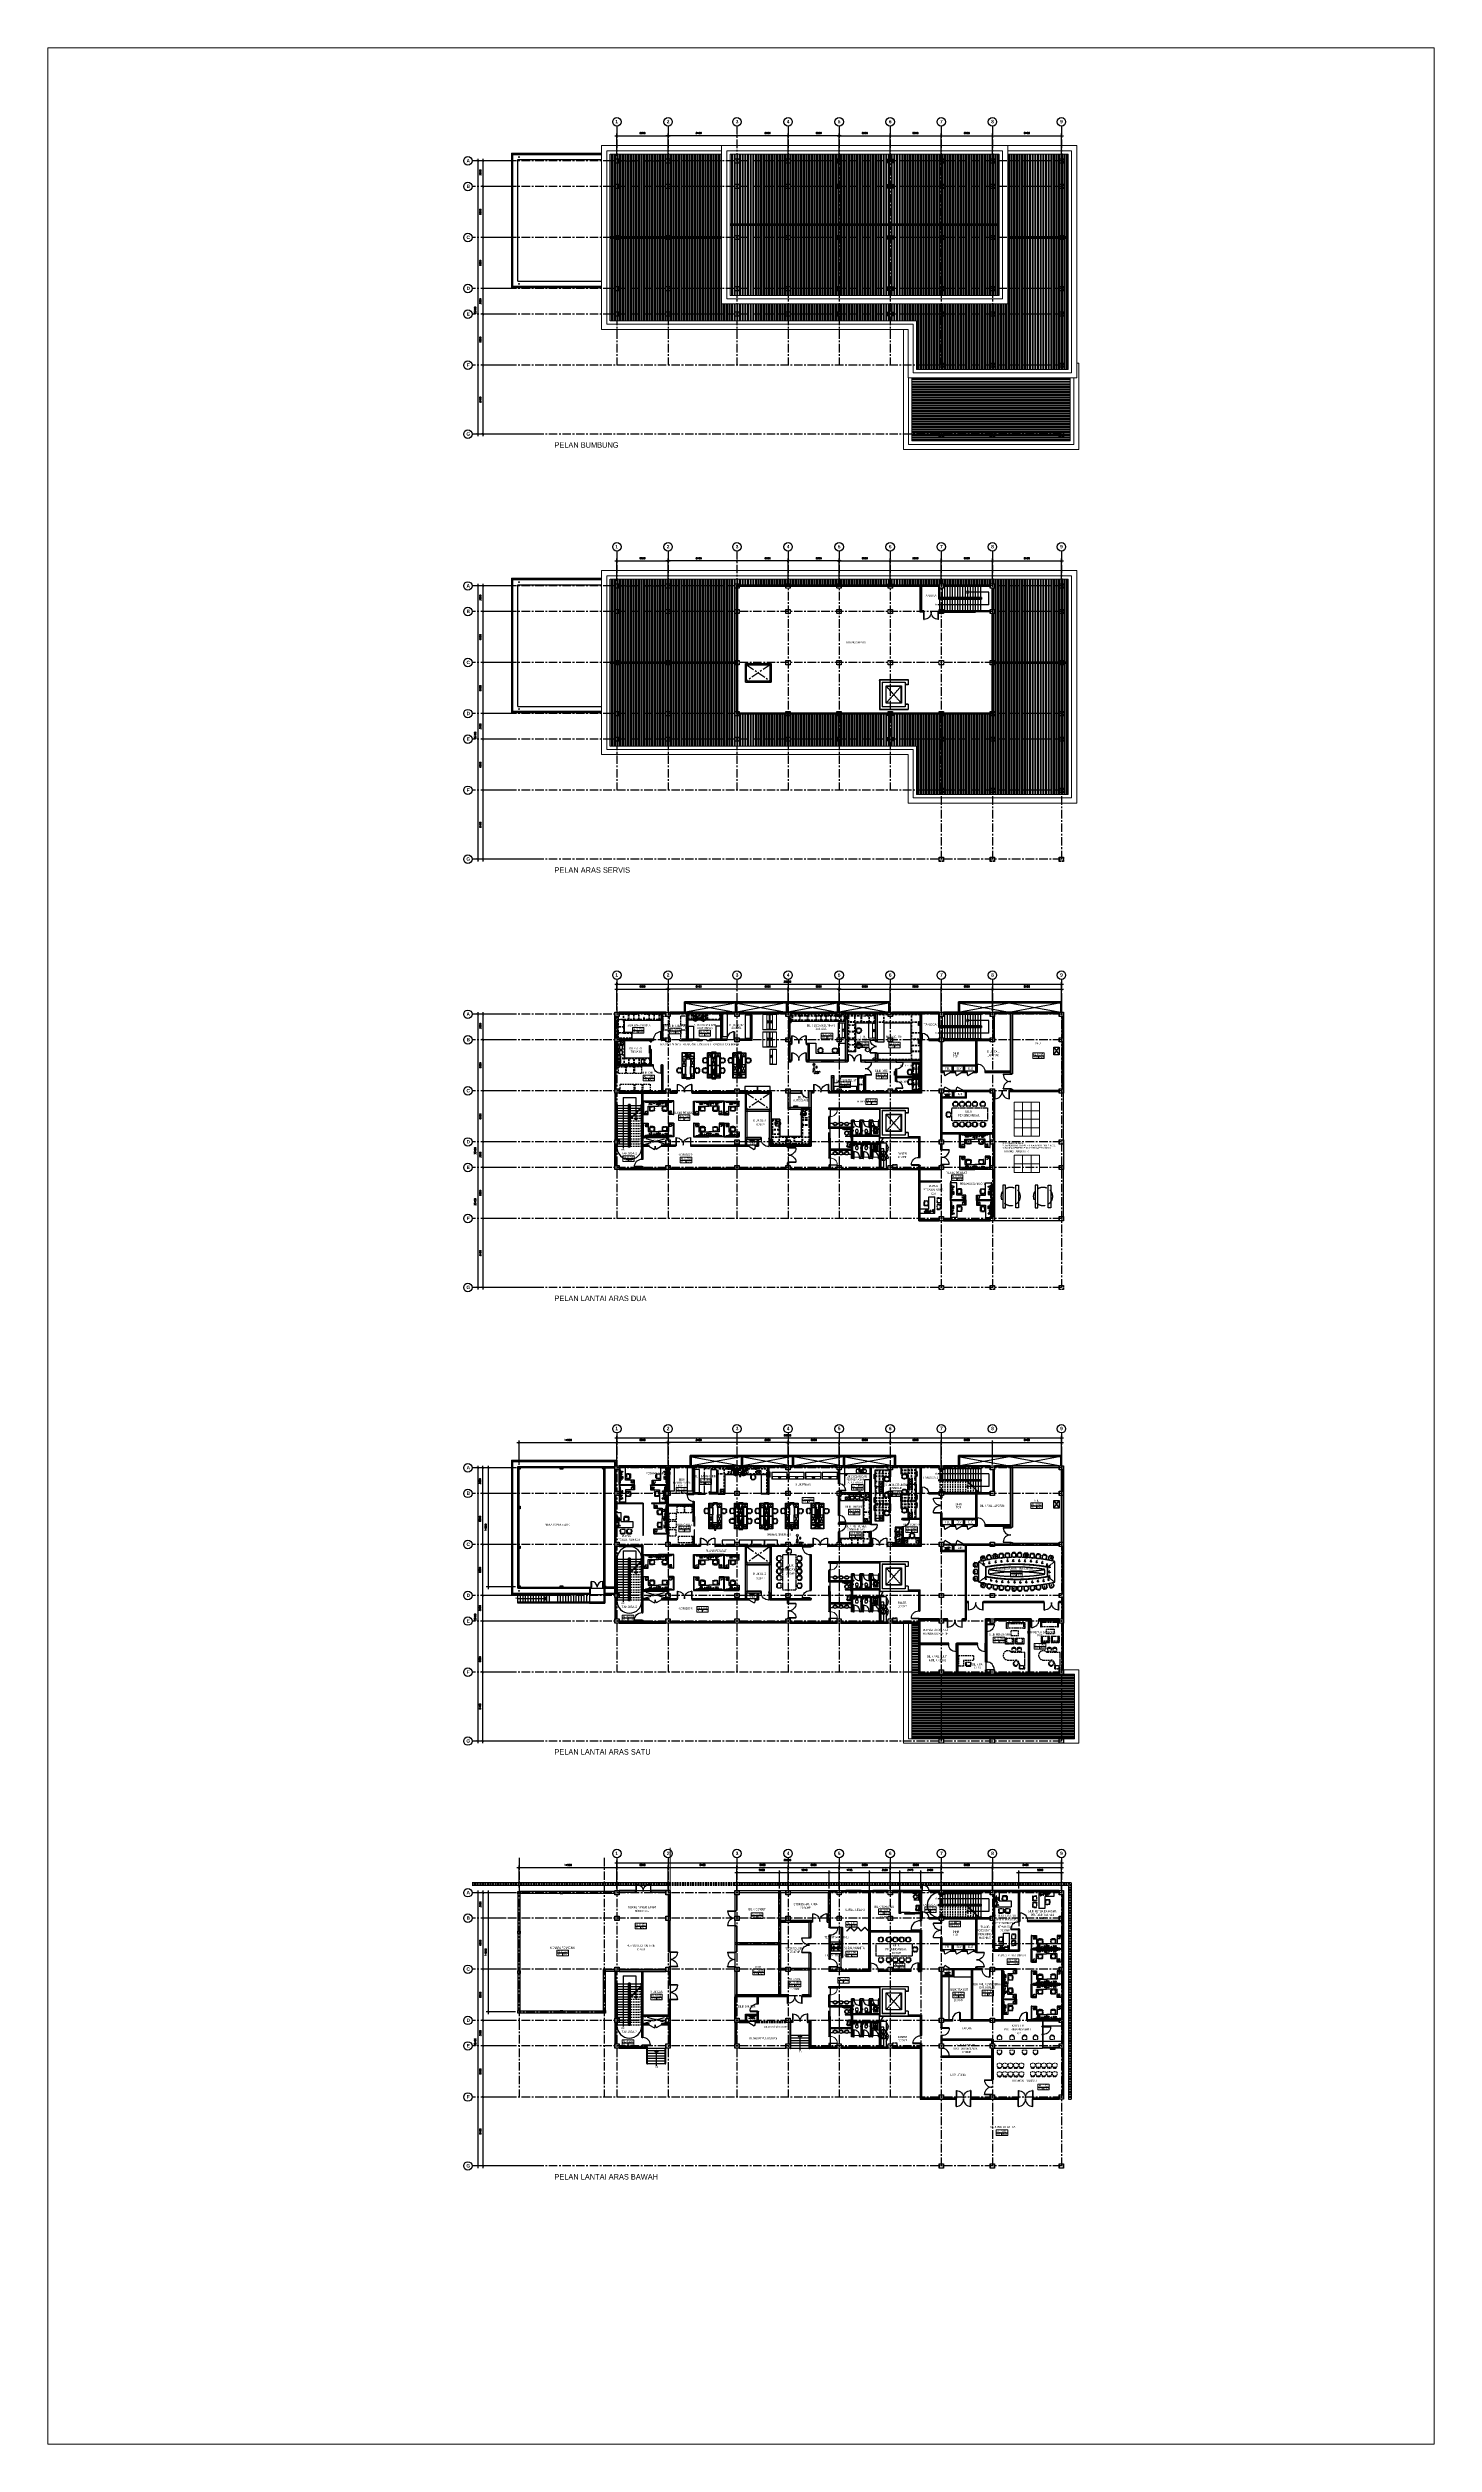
# Model space of a CAD drawing. Header units: millimetres. Extents: x 401562 to 564367, y -269451 to 12039.
import ezdxf
from ezdxf.enums import TextEntityAlignment as Align

# ---------------------------------------------------------------- set-up
doc = ezdxf.new("R2010")
doc.units = ezdxf.units.MM
doc.header["$MEASUREMENT"] = 0
for name, pattern in [('CENTER', [2, 1.25, -0.25, 0.25, -0.25]), ('CENTERX2', [4, 2.5, -0.5, 0.5, -0.5]), ('DASHDOT2', [0.5, 0.25, -0.125, 0, -0.125]), ('DASHED', [19.05, 12.7, -6.35]), ('DASHED2', [9.525, 6.35, -3.175]), ('HIDDEN', [0.375, 0.25, -0.125]), ('HIDDEN2', [0.1875, 0.125, -0.0625])]:
    doc.linetypes.add(name, pattern=pattern)
for name, color, linetype in [('17-lwall', 2, 'Continuous'), ('Bomba', 1, 'Continuous'), ('C-door', 1, 'Continuous'), ('COL-1', 8, 'Continuous'), ('D1-winframe', 1, 'Continuous'), ('D1-winglass', 131, 'Continuous'), ('DIM_150', 254, 'Continuous'), ('ELEVATION', 7, 'Continuous'), ('FITTING', 2, 'Continuous'), ('FUR', 9, 'Continuous'), ('G-bubble', 7, 'Continuous'), ('G2-text', 3, 'Continuous'), ('GRID', 9, 'Continuous'), ('GRID LINE', 252, 'Continuous'), ('Hatch-wall', 240, 'Continuous'), ('KODING', 7, 'Continuous'), ('KODPINTU', 7, 'Continuous'), ('KODTINGKAP', 7, 'Continuous'), ('Layer4', 2, 'Continuous'), ('Lift Fitting', 9, 'Continuous'), ('LIFTWALL', 3, 'Continuous'), ('LINE', 1, 'Continuous'), ('NEW FURN', 240, 'Continuous'), ('NEW WORKS', 7, 'Continuous'), ('OLD-DIMOLISH', 5, 'HIDDEN'), ('PERABUT', 7, 'HIDDEN'), ('ROOF', 9, 'Continuous'), ('ROOF1', 7, 'Continuous'), ('sani-fit', 7, 'Continuous'), ('SILING', 8, 'Continuous'), ('STAIR', 7, 'Continuous'), ('TANGGA', 7, 'Continuous'), ('TEXT UTAMA', 4, 'Continuous'), ('TEXT-BILIK', 3, 'Continuous'), ('Toilet-fitting', 111, 'Continuous'), ('VPORT', 2, 'Continuous'), ('WALL', 3, 'Continuous'), ('WALLEXIST', 1, 'Continuous'), ('WIN', 4, 'Continuous')]:
    doc.layers.add(name, color=color, linetype=linetype)
for name, color, linetype, lineweight in [('A-DOOR', 1, 'Continuous', 9), ('A-FLOR-OTLN', 6, 'Continuous', 9), ('A-WALL', 3, 'Continuous', 9), ('FURNITURE', 9, 'Continuous', 9), ('ID-fur', 9, 'Continuous', 9), ('ID-WORKSTATION', 7, 'Continuous', 9), ('SANI', 7, 'Continuous', 9), ('TEXT', 7, 'Continuous', 9)]:
    doc.layers.add(name, color=color, linetype=linetype, lineweight=lineweight)
doc.layers.get('VPORT').off()
doc.styles.add('1', font='arial.ttf', dxfattribs={"width": 0.8, "height": 300})
doc.styles.add('ARIAL', font='arial.ttf', dxfattribs={"width": 0.65, "height": 1.6})
doc.styles.add('R1', font='ROMANS.shx', dxfattribs={"width": 0.75, "height": 200})
doc.styles.add('ROMANS', font='romans.shx', dxfattribs={"height": 200})
doc.styles.add('S100-200H', font='romans.shx', dxfattribs={"width": 0.75, "height": 200})
doc.styles.get("Standard").update_dxf_attribs({"font": 'arial.ttf'})
doc.styles.add('T-BILIK', font='ROMANS.SHX', dxfattribs={"width": 0.8, "height": 300})
doc.styles.add('TECHNICBOLD', font='teb_____.pfb', dxfattribs={"height": 300})
doc.dimstyles.new('1', dxfattribs={"dimtxt": 200, "dimasz": 100, "dimexe": 50, "dimexo": 25, "dimgap": 50, "dimtad": 0, "dimtoh": 1, "dimdec": 0, "dimzin": 0, "dimdsep": 46, "dimtxsty": 'ARIAL', "dimblk": 'ARCHTICK', "dimcen": 0.09, "dimdle": 50, "dimclrd": 250, "dimclre": 250, "dimclrt": 256, "dimadec": 0, "dimazin": 0, "dimtfac": 1, "dimtdec": 0, "dimtofl": 0, "dimtmove": 0, "dimatfit": 3, "dimfxl": 1, "dimtolj": 1, "dimtzin": 0, "dimarcsym": 0})
doc.dimstyles.new('DIM-100', dxfattribs={"dimtxt": 200, "dimasz": 300, "dimexe": 200, "dimexo": 50, "dimgap": 100, "dimtad": 1, "dimtoh": 1, "dimdec": 0, "dimzin": 0, "dimdsep": 46, "dimtxsty": 'S100-200H', "dimcen": 0.09, "dimclrt": 2, "dimadec": 0, "dimazin": 0, "dimtfac": 1, "dimtdec": 0, "dimtix": 1, "dimtofl": 0, "dimtmove": 0, "dimatfit": 3, "dimfxl": 1, "dimtolj": 1, "dimtzin": 0, "dimarcsym": 0})
pattern_1 = [(270, (0, 0), (312.5, -5e-13), []), (270, (110.5, -110.5), (312.5, -5e-13), [])]
pattern_2 = [(270, (0, 49937.53), (312.5, -5e-13), []), (270, (110.5, 49827.04), (312.5, -5e-13), [])]

# ---------------------------------------------------------------- blocks, each defined once
blk = doc.blocks.new('_ArchTick')
at = {"color": 0, "linetype": 'ByBlock', "const_width": 0.15}
blk.add_lwpolyline([(-0.5, -0.5), (0.5, 0.5)], dxfattribs=at)
blk = doc.blocks.new('*D506')
at = {"layer": 'Bomba', "color": 1, "lineweight": -2, "ltscale": 75, "transparency": 16777216}
for p, q in [((468142, -201151), (520842, -201151)), ((468392, -204179), (468392, -200901)), ((520592, -204273), (520592, -200901))]:
    blk.add_line(p, q, dxfattribs=at)
at = {"layer": 'Bomba', "color": 1, "lineweight": -2, "ltscale": 75, "transparency": 16777216, "xscale": 250, "yscale": 250, "zscale": 250, "rotation": 180}
blk.add_blockref('_ArchTick', (468392, -201151), dxfattribs=at)
at = {"layer": 'Bomba', "color": 1, "lineweight": -2, "ltscale": 75, "transparency": 16777216, "xscale": 250, "yscale": 250, "zscale": 250}
blk.add_blockref('_ArchTick', (520592, -201151), dxfattribs=at)
at = {"layer": 'Bomba', "color": 3, "ltscale": 75, "transparency": 16777216, "insert": (488416, -200851), "char_height": 200, "attachment_point": 5, "style": 'ROMANS'}
blk.add_mtext('\\A1;52200', dxfattribs=at)
blk = doc.blocks.new('900DOOR')
at = {"layer": 'C-door', "color": 12}
for p, q in [((-900, 150), (-865, 150)), ((-900, 150), (-900, 0)), ((-865, 150), (-865, 103)), ((-865, 103), (-850, 103)), ((-865, 47), (-865, 0)), ((-850, 47), (-865, 47)), ((-850, 103), (-850, 47)), ((-67, 855), (-67, 105)), ((-37, 855), (-67, 855)), ((-37, 105), (-67, 105)), ((-50, 103), (-50, 47)), ((-35, 103), (-50, 103)), ((-50, 47), (-35, 47)), ((-37, 855), (-37, 150)), ((-37, 150), (-37, 105)), ((0, 150), (-35, 150)), ((-35, 150), (-35, 103)), ((-35, 47), (-35, 0)), ((-35, 0), (0, 0)), ((0, 150), (0, 150)), ((0, 150), (0, 0)), ((-865, 0), (-900, 0))]:
    blk.add_line(p, q, dxfattribs=at)
at = {"layer": 'Hatch-wall', "color": 1, "ltscale": 2}
blk.add_arc((-72, 54), 799, 89.6306, 173.07434, dxfattribs=at)
blk = doc.blocks.new('*D511')
at = {"layer": 'Bomba', "color": 1, "lineweight": -2, "ltscale": 75, "transparency": 16777216}
for p, q in [((455768, -228679), (452404, -228679)), ((452654, -228429), (452654, -237029)), ((455900, -236779), (452404, -236779))]:
    blk.add_line(p, q, dxfattribs=at)
at = {"layer": 'Bomba', "color": 1, "lineweight": -2, "ltscale": 75, "transparency": 16777216, "xscale": 250, "yscale": 250, "zscale": 250}
for p, rotation in [((452654, -228679), 90), ((452654, -236779), 270)]:
    blk.add_blockref('_ArchTick', p, dxfattribs=dict(at, rotation=rotation))
at = {"layer": 'Bomba', "color": 3, "ltscale": 75, "transparency": 16777216, "insert": (452354, -232729), "char_height": 200, "attachment_point": 5, "rotation": 90, "style": 'ROMANS'}
blk.add_mtext('\\A1;8100', dxfattribs=at)
blk = doc.blocks.new('*D507')
at = {"layer": 'Bomba', "color": 1, "lineweight": -2, "ltscale": 75, "transparency": 16777216}
for p, q in [((468143, -201717), (474643, -201717)), ((468393, -204079), (468393, -201467)), ((474393, -204279), (474393, -201467))]:
    blk.add_line(p, q, dxfattribs=at)
at = {"layer": 'Bomba', "color": 1, "lineweight": -2, "ltscale": 75, "transparency": 16777216, "xscale": 250, "yscale": 250, "zscale": 250, "rotation": 180}
blk.add_blockref('_ArchTick', (468393, -201717), dxfattribs=at)
at = {"layer": 'Bomba', "color": 1, "lineweight": -2, "ltscale": 75, "transparency": 16777216, "xscale": 250, "yscale": 250, "zscale": 250}
blk.add_blockref('_ArchTick', (474393, -201717), dxfattribs=at)
at = {"layer": 'Bomba', "color": 3, "ltscale": 75, "transparency": 16777216, "insert": (471393, -201417), "char_height": 200, "attachment_point": 5, "style": 'ROMANS'}
blk.add_mtext('\\A1;6000', dxfattribs=at)
blk = doc.blocks.new('*D508')
at = {"layer": 'Bomba', "color": 1, "lineweight": -2, "ltscale": 75, "transparency": 16777216}
for p, q in [((455817, -204679), (451793, -204679)), ((452043, -204429), (452043, -237029)), ((459008, -236779), (451793, -236779))]:
    blk.add_line(p, q, dxfattribs=at)
at = {"layer": 'Bomba', "color": 1, "lineweight": -2, "ltscale": 75, "transparency": 16777216, "xscale": 250, "yscale": 250, "zscale": 250}
for p, rotation in [((452043, -204679), 90), ((452043, -236779), 270)]:
    blk.add_blockref('_ArchTick', p, dxfattribs=dict(at, rotation=rotation))
at = {"layer": 'Bomba', "color": 3, "ltscale": 75, "transparency": 16777216, "insert": (451743, -222229), "char_height": 200, "attachment_point": 5, "rotation": 90, "style": 'ROMANS'}
blk.add_mtext('\\A1;35100', dxfattribs=at)
blk = doc.blocks.new('*D509')
at = {"layer": 'Bomba', "color": 1, "lineweight": -2, "ltscale": 75, "transparency": 16777216}
for p, q in [((455817, -222679), (452404, -222679)), ((452654, -222429), (452654, -228929)), ((455817, -228679), (452404, -228679))]:
    blk.add_line(p, q, dxfattribs=at)
at = {"layer": 'Bomba', "color": 1, "lineweight": -2, "ltscale": 75, "transparency": 16777216, "xscale": 250, "yscale": 250, "zscale": 250}
for p, rotation in [((452654, -222679), 90), ((452654, -228679), 270)]:
    blk.add_blockref('_ArchTick', p, dxfattribs=dict(at, rotation=rotation))
at = {"layer": 'Bomba', "color": 3, "ltscale": 75, "transparency": 16777216, "insert": (452354, -225679), "char_height": 200, "attachment_point": 5, "rotation": 90, "style": 'ROMANS'}
blk.add_mtext('\\A1;6000', dxfattribs=at)
blk = doc.blocks.new('*D510')
at = {"layer": 'Bomba', "color": 1, "lineweight": -2, "ltscale": 75, "transparency": 16777216}
for p, q in [((455188, -204679), (452404, -204679)), ((452654, -204429), (452654, -207929)), ((455188, -207679), (452404, -207679))]:
    blk.add_line(p, q, dxfattribs=at)
at = {"layer": 'Bomba', "color": 1, "lineweight": -2, "ltscale": 75, "transparency": 16777216, "xscale": 250, "yscale": 250, "zscale": 250}
for p, rotation in [((452654, -204679), 90), ((452654, -207679), 270)]:
    blk.add_blockref('_ArchTick', p, dxfattribs=dict(at, rotation=rotation))
at = {"layer": 'Bomba', "color": 3, "ltscale": 75, "transparency": 16777216, "insert": (452354, -206054), "char_height": 200, "attachment_point": 5, "rotation": 90, "style": 'ROMANS'}
blk.add_mtext('\\A1;3000', dxfattribs=at)
blk = doc.blocks.new('*D512')
at = {"layer": 'Bomba', "color": 1, "lineweight": -2, "ltscale": 75, "transparency": 16777216}
for p, q in [((455817, -213679), (452404, -213679)), ((452654, -213429), (452654, -219929)), ((455817, -219679), (452404, -219679))]:
    blk.add_line(p, q, dxfattribs=at)
at = {"layer": 'Bomba', "color": 1, "lineweight": -2, "ltscale": 75, "transparency": 16777216, "xscale": 250, "yscale": 250, "zscale": 250}
for p, rotation in [((452654, -213679), 90), ((452654, -219679), 270)]:
    blk.add_blockref('_ArchTick', p, dxfattribs=dict(at, rotation=rotation))
at = {"layer": 'Bomba', "color": 3, "ltscale": 75, "transparency": 16777216, "insert": (452354, -216679), "char_height": 200, "attachment_point": 5, "rotation": 90, "style": 'ROMANS'}
blk.add_mtext('\\A1;6000', dxfattribs=at)
blk = doc.blocks.new('A$C47EF7CED')
at = {"layer": 'GRID', "color": 9, "linetype": 'HIDDEN', "ltscale": 800}
for p, q in [((112, 1363), (112, 1513)), ((3393, 1363), (112, 1363)), ((112, 80), (112, 30)), ((112, 80), (4676, 80)), ((112, 30), (4726, 30)), ((162, 1413), (162, 1513)), ((3343, 1413), (162, 1413)), ((212, 1363), (212, 80)), ((512, 1363), (512, 80)), ((812, 1363), (812, 80)), ((1112, 1363), (1112, 80)), ((1412, 1363), (1412, 80)), ((1712, 1363), (1712, 80)), ((2012, 1363), (2012, 80)), ((2312, 1363), (2312, 80)), ((2612, 1363), (2612, 80)), ((2912, 1363), (2912, 80)), ((3212, 1363), (3212, 80)), ((3512, 1244), (3512, 80)), ((3812, 944), (3812, 80)), ((4112, 688), (4112, 80)), ((4412, 344), (4412, 80))]:
    blk.add_line(p, q, dxfattribs=at)
at = {"layer": 'LINE', "color": 1, "linetype": 'Continuous', "ltscale": 2000}
for p, q in [((112, 2895), (5112, 2895)), ((112, 2845), (112, 2895)), ((112, 2845), (5112, 2845)), ((5112, 2845), (5112, 2895)), ((112, 1513), (112, 1563)), ((112, 1563), (5112, 1563)), ((112, 1513), (5062, 1513)), ((5062, 1413), (3431, 1413)), ((5112, 1363), (3481, 1363)), ((4764, 80), (5112, 80)), ((4814, 30), (5112, 30)), ((5062, 1413), (5062, 1513)), ((5112, 1363), (5112, 1563)), ((5112, 30), (5112, 80))]:
    blk.add_line(p, q, dxfattribs=at)
at = {"layer": 'LINE', "color": 9, "linetype": 'Continuous', "ltscale": 2000}
for p, q in [((212, 2925), (212, 2895)), ((212, 2845), (212, 1563)), ((512, 2925), (512, 2895)), ((512, 2845), (512, 1563)), ((812, 2925), (812, 2895)), ((812, 2845), (812, 1563)), ((1112, 2925), (1112, 2895)), ((1112, 2845), (1112, 1563)), ((1412, 2925), (1412, 2895)), ((1412, 2845), (1412, 1563)), ((1712, 2925), (1712, 2895)), ((1712, 2845), (1712, 1563)), ((2012, 2925), (2012, 2895)), ((2012, 2845), (2012, 1563)), ((2312, 2925), (2312, 2895)), ((2312, 2845), (2312, 1563)), ((2612, 2925), (2612, 2895)), ((2612, 2845), (2612, 1563)), ((2912, 2925), (2912, 2895)), ((2912, 2845), (2912, 1563)), ((3212, 2925), (3212, 2895)), ((3212, 2845), (3212, 1563)), ((3512, 2925), (3512, 2895)), ((3512, 2845), (3512, 1563)), ((3812, 2925), (3812, 2895)), ((3812, 2845), (3812, 1563)), ((4112, 2925), (4112, 2895)), ((4112, 2845), (4112, 1563)), ((4412, 2925), (4412, 2895)), ((4412, 2845), (4412, 1563)), ((4712, 2925), (4712, 2895)), ((4712, 2845), (4712, 1563)), ((5012, 2925), (5012, 2895)), ((5012, 2845), (5012, 1563)), ((212, 1513), (212, 1413)), ((212, 30), (212, 0)), ((512, 1513), (512, 1413)), ((512, 30), (512, 0)), ((812, 1513), (812, 1413)), ((812, 30), (812, 0)), ((1112, 1513), (1112, 1413)), ((1112, 30), (1112, 0)), ((1412, 1513), (1412, 1413)), ((1412, 30), (1412, 0)), ((1712, 1513), (1712, 1413)), ((1712, 30), (1712, 0)), ((2012, 1513), (2012, 1413)), ((2012, 30), (2012, 0)), ((2312, 1513), (2312, 1413)), ((2312, 30), (2312, 0)), ((2612, 1513), (2612, 1413)), ((2612, 30), (2612, 0)), ((2912, 1513), (2912, 1413)), ((2912, 30), (2912, 0)), ((3212, 1513), (3212, 1413)), ((3212, 30), (3212, 0)), ((3512, 1513), (3512, 1413)), ((3512, 1363), (3512, 1332)), ((3512, 30), (3512, 0)), ((3812, 1513), (3812, 1413)), ((3812, 1363), (3812, 1032)), ((3812, 30), (3812, 0)), ((4112, 1363), (4112, 721)), ((4112, 30), (4112, 0)), ((4412, 1363), (4412, 432)), ((4712, 1363), (4712, 132)), ((5012, 1513), (5012, 1413)), ((5012, 1363), (5012, 80))]:
    blk.add_line(p, q, dxfattribs=at)
at = {"layer": 'LINE'}
blk.add_line((5012, 1463), (212, 1463), dxfattribs=at)
at = {"layer": 'STAIR', "color": 1}
for p, q in [((5962, 2204), (0, 2204)), ((5962, 721), (3411, 721)), ((5962, 2204), (5962, 721))]:
    blk.add_line(p, q, dxfattribs=at)
at = {"layer": 'STAIR', "color": 9, "linetype": 'Continuous'}
for points in [[(4756, 0), (4109, 647), (4144, 680), (3935, 731), (3980, 776), (3343, 1413)], [(4844, 0), (4181, 662), (4216, 696), (4007, 747), (4052, 792), (3431, 1413)]]:
    blk.add_lwpolyline(points, dxfattribs=at)
at = {"layer": 'STAIR', "color": 7}
blk.add_lwpolyline([(3526, 922), (3483, 922), (3368, 721), (3483, 521), (3526, 521), (3411, 721)], close=True, dxfattribs=at)
blk = doc.blocks.new('*D513')
at = {"layer": 'Bomba', "color": 1, "lineweight": -2, "ltscale": 75, "transparency": 16777216}
for p, q in [((455188, -207679), (452404, -207679)), ((452654, -207429), (452654, -213929)), ((455206, -213679), (452404, -213679))]:
    blk.add_line(p, q, dxfattribs=at)
at = {"layer": 'Bomba', "color": 1, "lineweight": -2, "ltscale": 75, "transparency": 16777216, "xscale": 250, "yscale": 250, "zscale": 250}
for p, rotation in [((452654, -207679), 90), ((452654, -213679), 270)]:
    blk.add_blockref('_ArchTick', p, dxfattribs=dict(at, rotation=rotation))
at = {"layer": 'Bomba', "color": 3, "ltscale": 75, "transparency": 16777216, "insert": (452354, -210554), "char_height": 200, "attachment_point": 5, "rotation": 90, "style": 'ROMANS'}
blk.add_mtext('\\A1;6000', dxfattribs=at)
blk = doc.blocks.new('A$C3E8216C7')
at = {"layer": 'D1-winframe', "color": 4, "elevation": 163082}
for points in [[(50, 150), (0, 150), (0, 0), (50, 0)], [(75, 100), (50, 100), (50, 50), (75, 50)], [(583, 100), (558, 100), (558, 50), (583, 50)], [(633, 150), (583, 150), (583, 0), (633, 0)], [(658, 100), (633, 100), (633, 50), (658, 50)], [(1167, 100), (1142, 100), (1142, 50), (1167, 50)], [(1217, 150), (1167, 150), (1167, 0), (1217, 0)], [(1242, 100), (1217, 100), (1217, 50), (1242, 50)], [(1750, 100), (1725, 100), (1725, 50), (1750, 50)], [(1800, 150), (1750, 150), (1750, 0), (1800, 0)]]:
    blk.add_lwpolyline(points, close=True, dxfattribs=at)
at = {"layer": 'ELEVATION', "color": 9, "ltscale": 75}
blk.add_line((1800, 0, 163082), (1800, 150, 163082), dxfattribs=at)
at = {"layer": 'WIN', "color": 8}
for p, q in [((50, 150, 163082), (583, 150, 89243)), ((50, 0, 163082), (583, 0, 89243)), ((558, 95, 163082), (75, 95, 163082)), ((558, 55, 163082), (75, 55, 163082)), ((633, 150, 163082), (1167, 150, 89243)), ((633, 0, 163082), (1167, 0, 89243)), ((1142, 95, 235768), (658, 95, 235768)), ((1142, 55, 235768), (658, 55, 235768)), ((1217, 150, 163082), (1750, 150, 89243)), ((1217, 0, 163082), (1750, 0, 89243)), ((1725, 95, 235768), (1242, 95, 235768)), ((1725, 55, 235768), (1242, 55, 235768))]:
    blk.add_line(p, q, dxfattribs=at)
at = {"layer": 'WIN', "color": 4}
for p, q in [((558, 75, 163082), (75, 75, 163082)), ((1142, 75, 235768), (658, 75, 235768)), ((1725, 75, 235768), (1242, 75, 235768))]:
    blk.add_line(p, q, dxfattribs=at)
blk = doc.blocks.new('P9')
at = {"layer": 'C-door', "color": 12}
for p, q in [((532183, 332523), (533083, 332523)), ((532183, 332523), (532183, 332493)), ((532183, 332493), (533083, 332493)), ((533038, 332560), (533038, 332560)), ((533038, 332560), (533188, 332560)), ((533038, 332560), (533038, 332525)), ((533038, 332525), (533085, 332525)), ((533083, 332523), (533083, 332493)), ((533085, 332525), (533085, 332510)), ((533085, 332510), (533141, 332510)), ((533141, 332525), (533188, 332525)), ((533141, 332510), (533141, 332525)), ((533188, 332525), (533188, 332560)), ((532183, 330827), (533083, 330827)), ((532183, 330797), (532183, 330827)), ((532183, 330797), (533083, 330797)), ((533038, 330760), (533038, 330795)), ((533038, 330795), (533085, 330795)), ((533038, 330760), (533038, 330760)), ((533038, 330760), (533188, 330760)), ((533083, 330797), (533083, 330827)), ((533085, 330810), (533141, 330810)), ((533085, 330795), (533085, 330810)), ((533085, 330795), (533085, 330810)), ((533141, 330810), (533141, 330795)), ((533141, 330795), (533188, 330795)), ((533188, 330795), (533188, 330760))]:
    blk.add_line(p, q, dxfattribs=at)
at = {"layer": 'Hatch-wall', "color": 1, "ltscale": 2}
for centre, start, end in [((533034, 332510), 181.12997, 273.29808), ((533034, 330810), 86.70192, 178.87003)]:
    blk.add_arc(centre, 851, start, end, dxfattribs=at)
blk = doc.blocks.new('Haw Par_dwg_CHAIR2-166829-1 Ground Floor Lvl')
at = {"layer": 'ID-fur', "color": 9, "linetype": 'DASHED', "ltscale": 10}
for p, q in [((-275, 325), (-275, 104)), ((-241, 325), (-241, 65)), ((-226, 50), (226, 50)), ((241, 65), (241, 325)), ((275, 104), (275, 325))]:
    blk.add_line(p, q, dxfattribs=at)
for centre, radius, start, end in [((0, 325), 275, 0, 180), ((-258, 104), 17, 180, 0), ((0, 325), 241, 0, 180), ((0, 244), 254, 18.64718, 161.35282), ((-226, 65), 15.4, 180, 270), ((226, 65), 15.4, 270, 0), ((258, 104), 17, 180, 360)]:
    blk.add_arc(centre, radius, start, end, dxfattribs=at)
blk = doc.blocks.new('A$C4D522EE7F')
at = {"layer": 'PERABUT', "color": 40, "linetype": 'HIDDEN2', "ltscale": 800}
for p, q in [((120400, 418381, 105338), (120400, 418126, 105338)), ((120461, 418083, 105338), (120461, 418423, 105338)), ((120521, 418483, 105338), (120881, 418483, 105338)), ((120850, 418023, 105338), (120552, 418023, 105338)), ((120941, 418423, 105338), (120941, 418083, 105338)), ((121002, 418381, 105338), (121002, 418126, 105338))]:
    blk.add_line(p, q, dxfattribs=at)
for centre, radius, start, end in [((120430, 418372, 105338), 31.2, 343.7398, 196.2602), ((120430, 418135, 105338), 31.2, 163.7398, 16.2602), ((120478, 418036, 105338), 21.9, 57.97259, 216.69007), ((120521, 418423, 105338), 60, 90, 180), ((120521, 418083, 105338), 60, 180, 207.58444), ((120701, 418343, 105338), 400, 233.1301, 306.8699), ((120701, 418387, 105338), 393, 237.57575, 302.42425), ((120881, 418423, 105338), 60, 0, 90), ((120923, 418036, 105338), 21.9, 323.30993, 122.02741), ((120881, 418083, 105338), 60, 332.41556, 0), ((120971, 418372, 105338), 31.2, 343.7398, 196.2602), ((120971, 418135, 105338), 31.2, 163.7398, 16.2602)]:
    blk.add_arc(centre, radius, start, end, dxfattribs=at)
blk = doc.blocks.new('PP')
at = {"layer": 'C-door', "color": 12}
for p, q in [((245161, -8207, 168716), (245161, -8057, 168716)), ((245196, -8057, 168716), (245161, -8057, 168716)), ((245161, -8207, 168716), (245161, -8207, 168716)), ((245161, -8207, 168716), (245196, -8207, 168716)), ((245196, -8104, 168716), (245196, -8057, 168716)), ((245211, -8104, 168716), (245196, -8104, 168716)), ((245211, -8160, 168716), (245211, -8104, 168716)), ((246081, -8160, 168715), (246081, -8104, 168715)), ((246081, -8104, 168715), (246096, -8104, 168715)), ((246096, -8160, 168715), (246081, -8160, 168715)), ((246096, -8057, 168715), (246131, -8057, 168715)), ((246096, -8104, 168715), (246096, -8057, 168715)), ((246096, -8207, 168715), (246096, -8160, 168715)), ((246131, -8207, 168715), (246096, -8207, 168715)), ((246131, -8207, 168715), (246131, -8057, 168715))]:
    blk.add_line(p, q, dxfattribs=at)
at = {"layer": 'C-door', "color": 12, "elevation": 168716}
blk.add_lwpolyline([(245222, -8162), (245222, -9062), (245198, -9062), (245198, -8162)], close=True, dxfattribs=at)
at = {"layer": 'Hatch-wall', "color": 1, "ltscale": 2}
blk.add_arc((245244, -8210, 168715), 852, 268.50619, 0.20222, dxfattribs=at)
blk = doc.blocks.new('waiting chair')
at = {"layer": 'FURNITURE', "color": 9, "linetype": 'DASHED', "ltscale": 12, "flags": 128}
for points in [[(813245, 157324), (813251, 157313), (813258, 157306), (813263, 157302), (813270, 157300), (813274, 157299), (813284, 157301), (813287, 157300), (813291, 157299), (813296, 157300), (813301, 157301), (813309, 157306), (813315, 157310), (813327, 157320), (813345, 157337), (813376, 157374), (813414, 157429), (813436, 157466), (813466, 157525), (813480, 157557), (813490, 157586), (813496, 157619), (813496, 157636), (813492, 157643), (813489, 157649), (813483, 157658), (813471, 157666), (813462, 157668), (813454, 157669), (813450, 157668), (813454, 157665), (813456, 157659), (813457, 157639), (813446, 157596), (813434, 157565), (813422, 157537), (813405, 157508), (813327, 157554), (813286, 157485), (813364, 157439), (813356, 157425), (813337, 157398), (813318, 157374), (813302, 157357), (813290, 157345), (813278, 157335), (813268, 157328), (813261, 157325), (813254, 157323), (813242, 157325), (813245, 157324), (813245, 157324)], [(813575, 157878), (813581, 157867), (813587, 157861), (813593, 157857), (813600, 157854), (813604, 157853), (813614, 157855), (813616, 157854), (813621, 157853), (813626, 157854), (813631, 157856), (813639, 157860), (813645, 157864), (813657, 157874), (813675, 157892), (813706, 157929), (813743, 157983), (813766, 158020), (813796, 158079), (813809, 158111), (813820, 158141), (813826, 158173), (813825, 158190), (813821, 158198), (813818, 158203), (813812, 158213), (813801, 158220), (813791, 158223), (813783, 158223), (813780, 158223), (813783, 158219), (813786, 158213), (813786, 158193), (813776, 158150), (813764, 158120), (813751, 158091), (813735, 158062), (813657, 158108), (813616, 158039), (813694, 157993), (813686, 157980), (813667, 157953), (813647, 157928), (813632, 157911), (813620, 157899), (813608, 157890), (813598, 157882), (813591, 157879), (813584, 157877), (813572, 157880), (813575, 157878), (813575, 157878)], [(813905, 158433), (813911, 158422), (813917, 158415), (813923, 158411), (813930, 158408), (813934, 158408), (813944, 158409), (813946, 158408), (813951, 158408), (813956, 158408), (813960, 158410), (813969, 158414), (813975, 158418), (813987, 158428), (814005, 158446), (814036, 158483), (814073, 158537), (814095, 158574), (814126, 158633), (814139, 158665), (814149, 158695), (814156, 158727), (814155, 158744), (814151, 158752), (814148, 158757), (814142, 158767), (814131, 158775), (814121, 158777), (814113, 158777), (814110, 158777), (814113, 158774), (814116, 158768), (814116, 158747), (814106, 158704), (814094, 158674), (814081, 158646), (814064, 158616), (813987, 158662), (813946, 158593), (814023, 158547), (814016, 158534), (813997, 158507), (813977, 158483), (813961, 158465), (813949, 158453), (813938, 158444), (813927, 158437), (813921, 158433), (813914, 158431), (813902, 158434), (813905, 158433), (813905, 158433)], [(814234, 158987), (814241, 158976), (814247, 158969), (814253, 158965), (814260, 158963), (814264, 158962), (814274, 158963), (814276, 158962), (814280, 158962), (814286, 158963), (814290, 158964), (814298, 158969), (814304, 158973), (814316, 158983), (814334, 159000), (814365, 159037), (814403, 159092), (814425, 159129), (814455, 159188), (814469, 159219), (814479, 159249), (814486, 159282), (814485, 159298), (814481, 159306), (814478, 159312), (814472, 159321), (814461, 159329), (814451, 159331), (814443, 159332), (814439, 159331), (814443, 159328), (814446, 159322), (814446, 159302), (814435, 159259), (814424, 159228), (814411, 159200), (814394, 159171), (814317, 159217), (814276, 159148), (814353, 159102), (814346, 159088), (814326, 159061), (814307, 159037), (814291, 159020), (814279, 159008), (814268, 158998), (814257, 158991), (814250, 158988), (814244, 158986), (814231, 158988), (814234, 158987), (814234, 158987)], [(814433, 157370), (814439, 157359), (814446, 157352), (814451, 157348), (814458, 157345), (814462, 157345), (814472, 157346), (814475, 157345), (814479, 157345), (814484, 157345), (814489, 157347), (814497, 157351), (814503, 157356), (814515, 157365), (814533, 157383), (814564, 157420), (814602, 157474), (814624, 157512), (814654, 157570), (814668, 157602), (814678, 157632), (814684, 157664), (814684, 157681), (814680, 157689), (814677, 157694), (814671, 157704), (814659, 157712), (814650, 157714), (814642, 157714), (814638, 157714), (814642, 157711), (814644, 157705), (814645, 157684), (814634, 157642), (814622, 157611), (814610, 157583), (814593, 157553), (814515, 157599), (814474, 157530), (814552, 157484), (814544, 157471), (814525, 157444), (814506, 157420), (814490, 157402), (814478, 157391), (814466, 157381), (814456, 157374), (814449, 157370), (814442, 157368), (814430, 157371), (814433, 157370), (814433, 157370)], [(814763, 157924), (814769, 157913), (814775, 157907), (814781, 157902), (814788, 157900), (814792, 157899), (814802, 157901), (814804, 157900), (814809, 157899), (814814, 157900), (814819, 157901), (814827, 157906), (814833, 157910), (814845, 157920), (814863, 157937), (814894, 157974), (814931, 158029), (814954, 158066), (814984, 158125), (814997, 158157), (815008, 158186), (815014, 158219), (815013, 158236), (815009, 158243), (815006, 158249), (815000, 158258), (814989, 158266), (814979, 158268), (814971, 158269), (814968, 158268), (814971, 158265), (814974, 158259), (814974, 158239), (814964, 158196), (814952, 158165), (814939, 158137), (814923, 158108), (814845, 158154), (814804, 158085), (814882, 158039), (814874, 158025), (814855, 157998), (814835, 157974), (814820, 157957), (814808, 157945), (814796, 157935), (814786, 157928), (814779, 157925), (814772, 157923), (814760, 157925), (814763, 157924), (814763, 157924)], [(815093, 158478), (815099, 158467), (815105, 158461), (815111, 158457), (815118, 158454), (815122, 158453), (815132, 158455), (815134, 158454), (815139, 158453), (815144, 158454), (815148, 158456), (815157, 158460), (815163, 158464), (815175, 158474), (815193, 158492), (815224, 158529), (815261, 158583), (815283, 158620), (815314, 158679), (815327, 158711), (815337, 158741), (815344, 158773), (815343, 158790), (815339, 158798), (815336, 158803), (815330, 158813), (815319, 158820), (815309, 158823), (815301, 158823), (815298, 158823), (815301, 158819), (815304, 158813), (815304, 158793), (815294, 158750), (815282, 158720), (815269, 158691), (815252, 158662), (815175, 158708), (815134, 158639), (815211, 158593), (815204, 158580), (815185, 158553), (815165, 158528), (815149, 158511), (815137, 158499), (815126, 158490), (815115, 158482), (815109, 158479), (815102, 158477), (815090, 158480), (815093, 158478), (815093, 158478)], [(812915, 156770), (812922, 156759), (812928, 156752), (812934, 156748), (812941, 156745), (812945, 156745), (812955, 156746), (812957, 156745), (812961, 156745), (812967, 156745), (812971, 156747), (812979, 156751), (812985, 156755), (812997, 156765), (813015, 156783), (813046, 156820), (813084, 156874), (813106, 156912), (813136, 156970), (813150, 157002), (813160, 157032), (813167, 157064), (813166, 157081), (813162, 157089), (813159, 157094), (813153, 157104), (813142, 157112), (813132, 157114), (813124, 157114), (813120, 157114), (813124, 157111), (813126, 157105), (813127, 157084), (813116, 157041), (813105, 157011), (813092, 156983), (813075, 156953), (812998, 156999), (812957, 156930), (813034, 156884), (813027, 156871), (813007, 156844), (812988, 156820), (812972, 156802), (812960, 156791), (812949, 156781), (812938, 156774), (812931, 156770), (812925, 156768), (812912, 156771), (812915, 156770), (812915, 156770)], [(813773, 156261), (813780, 156250), (813786, 156244), (813792, 156240), (813799, 156237), (813803, 156236), (813813, 156238), (813815, 156237), (813819, 156236), (813825, 156237), (813829, 156238), (813837, 156243), (813844, 156247), (813856, 156257), (813873, 156274), (813904, 156312), (813942, 156366), (813964, 156403), (813995, 156462), (814008, 156494), (814018, 156523), (814025, 156556), (814024, 156573), (814020, 156580), (814017, 156586), (814011, 156596), (814000, 156603), (813990, 156606), (813982, 156606), (813978, 156605), (813982, 156602), (813985, 156596), (813985, 156576), (813974, 156533), (813963, 156502), (813950, 156474), (813933, 156445), (813856, 156491), (813815, 156422), (813892, 156376), (813885, 156362), (813866, 156335), (813846, 156311), (813830, 156294), (813818, 156282), (813807, 156272), (813796, 156265), (813789, 156262), (813783, 156260), (813770, 156262), (813773, 156261), (813773, 156261)], [(814103, 156815), (814110, 156804), (814116, 156798), (814122, 156794), (814129, 156791), (814133, 156790), (814143, 156792), (814145, 156791), (814149, 156790), (814155, 156791), (814159, 156793), (814167, 156797), (814173, 156801), (814185, 156811), (814203, 156829), (814234, 156866), (814272, 156920), (814294, 156957), (814324, 157016), (814338, 157048), (814348, 157078), (814355, 157110), (814354, 157127), (814350, 157135), (814347, 157140), (814341, 157150), (814330, 157157), (814320, 157160), (814312, 157160), (814308, 157160), (814312, 157156), (814314, 157150), (814315, 157130), (814304, 157087), (814292, 157057), (814280, 157029), (814263, 156999), (814186, 157045), (814145, 156976), (814222, 156930), (814215, 156917), (814195, 156890), (814176, 156866), (814160, 156848), (814148, 156836), (814137, 156827), (814126, 156819), (814119, 156816), (814113, 156814), (814100, 156817), (814103, 156815), (814103, 156815)]]:
    blk.add_lwpolyline(points, dxfattribs=at)
at = {"layer": 'FURNITURE', "color": 9, "linetype": 'DASHED', "ltscale": 12}
for centre, major_axis, ratio, start_param, end_param in [((812994, 157707), (138, 231), 0.4255319, 0, 3.1415927), ((813254, 157842), (123, -96), 0.1432983, 0, 3.1415927), ((813324, 158261), (138, 231), 0.4255319, 0, 3.1415927), ((813260, 157548), (117, 197), 0.25, 3.1415927, 6.2831853), ((813653, 158815), (138, 231), 0.4255319, 0, 3.1415927), ((813584, 158396), (123, -96), 0.1432983, 0, 3.1415927), ((813589, 158103), (117, 197), 0.25, 3.1415927, 6.2831853), ((813983, 159370), (138, 231), 0.4255319, 0, 3.1415927), ((813914, 158950), (123, -96), 0.1432983, 0, 3.1415927), ((813919, 158657), (117, 197), 0.25, 3.1415927, 6.2831853), ((814182, 157752), (138, 231), 0.4255319, 0, 3.1415927), ((814243, 159505), (123, -96), 0.1432983, 0, 3.1415927), ((814249, 159211), (117, 197), 0.25, 3.1415927, 6.2831853), ((814442, 157887), (123, -96), 0.1432983, 0, 3.1415927), ((814512, 158307), (138, 231), 0.4255319, 0, 3.1415927), ((814448, 157594), (117, 197), 0.25, 3.1415927, 6.2831853), ((814841, 158861), (138, 231), 0.4255319, 0, 3.1415927), ((814772, 158442), (123, -96), 0.1432983, 0, 3.1415927), ((814777, 158149), (117, 197), 0.25, 3.1415927, 6.2831853), ((815102, 158996), (123, -96), 0.1432983, 0, 3.1415927), ((815107, 158703), (117, 197), 0.25, 3.1415927, 6.2831853), ((812664, 157152), (138, 231), 0.4255319, 0, 3.1415927), ((812924, 157287), (123, -96), 0.1432983, 0, 3.1415927), ((812930, 156994), (117, 197), 0.25, 3.1415927, 6.2831853), ((813522, 156644), (138, 231), 0.4255319, 0, 3.1415927), ((813852, 157198), (138, 231), 0.4255319, 0, 3.1415927), ((813782, 156779), (123, -96), 0.1432983, 0, 3.1415927), ((813788, 156486), (117, 197), 0.25, 3.1415927, 6.2831853), ((814112, 157333), (123, -96), 0.1432983, 0, 3.1415927), ((814118, 157040), (117, 197), 0.25, 3.1415927, 6.2831853)]:
    blk.add_ellipse(centre, major_axis=major_axis, ratio=ratio, start_param=start_param, end_param=end_param, dxfattribs=at)
at = {"layer": 'FURNITURE', "color": 9, "linetype": 'DASHED', "ltscale": 12, "extrusion": (0, 0, -1)}
for centre in [(813328, 157966), (813658, 158520), (813988, 159075), (814516, 158012), (814846, 158566), (812669, 156858), (812998, 157412), (813527, 156349), (813857, 156903), (814186, 157458)]:
    blk.add_ellipse(centre, major_axis=(143, -62), ratio=0.1432983, start_param=0, end_param=3.1415927, dxfattribs=at)
blk = doc.blocks.new('A$C1D291586')
at = {"color": 141}
for p, q in [((147, 564, 163082), (34, 564, 163082)), ((34, 564, 163082), (34, 338, 163082)), ((34, 338, 163082), (147, 338, 163082)), ((147, 338, 163082), (34, 338, 163082)), ((34, 338, 163082), (34, 113, 163082)), ((34, 113, 163082), (147, 113, 163082)), ((56, 564, 163082), (56, 338, 163082)), ((56, 338, 163082), (56, 113, 163082)), ((56, 113, 163082), (56, 0, 163082)), ((113, 507, 163082), (147, 507, 163082)), ((113, 394, 163082), (147, 394, 163082)), ((113, 282, 163082), (147, 282, 163082)), ((113, 169, 163082), (147, 169, 163082)), ((113, 56, 163082), (147, 56, 163082)), ((130, 525, 163082), (130, 490, 163082)), ((130, 412, 163082), (130, 377, 163082)), ((130, 299, 163082), (130, 264, 163082)), ((130, 187, 163082), (130, 152, 163082)), ((130, 74, 163082), (130, 39, 163082)), ((147, 338, 163082), (147, 564, 163082)), ((147, 113, 163082), (147, 338, 163082))]:
    blk.add_line(p, q, dxfattribs=at)
at = {"color": 141, "elevation": 163082}
blk.add_lwpolyline([(34, 0), (147, 0), (147, 113), (34, 113)], close=True, dxfattribs=at)
at = {"color": 141}
for centre in [(56, 507, 163082), (56, 394, 163082), (56, 282, 163082), (56, 169, 163082), (56, 56, 163082)]:
    blk.add_arc(centre, 56.4, 270, 90, dxfattribs=at)
blk = doc.blocks.new('WC-P1')
at = {"layer": 'SANI', "color": 9, "linetype": 'Continuous'}
for p, q in [((-85, 130), (-306, 173)), ((-18, 130), (-85, 130)), ((-85, 130), (-75, 128)), ((-75, 130), (-75, -128)), ((-29, 122), (-75, 128)), ((-41, 119), (-41, 96)), ((-29, 119), (-41, 119)), ((-28, 96), (-41, 96)), ((-29, 96), (-29, 125)), ((21, 91), (-21, 91)), ((-21, 28), (-21, 91)), ((21, 77), (-21, 77)), ((21, 66), (-21, 66)), ((21, 52), (-21, 52)), ((60, 130), (16, 130)), ((21, 91), (21, 28)), ((28, 98), (85, 98)), ((29, 98), (29, 124)), ((29, 124), (85, 124)), ((60, -130), (60, 130)), ((85, 131), (85, 88)), ((99, 145), (106, 145)), ((99, 74), (106, 74)), ((106, 145), (106, 74)), ((106, 124), (135, 124)), ((106, 98), (135, 98)), ((135, 124), (135, 98)), ((-306, -173), (-85, -130)), ((-85, -130), (-75, -128)), ((-85, -130), (60, -130)), ((-7, -119), (-75, -128)), ((-12, -38), (-12, -34)), ((-7, -125), (-4, -44)), ((0, -44), (-6, -44)), ((1, -131), (-1, -131)), ((0, -44), (6, -44)), ((7, -125), (4, -44)), ((51, -111), (7, -117)), ((12, -38), (12, -34))]:
    blk.add_line(p, q, dxfattribs=at)
for radius in [35.5, 28.7, 25.2, 5.86]:
    blk.add_circle((0, 0), radius, dxfattribs=at)
for centre, radius, start, end in [((-414, 0), 146, 161.22873, 180.00006), ((-414, 0), 146, 180.00006, 198.77179), ((-414, 0), 146, 142.45647, 161.22873), ((-350, -49), 227, 78.93134, 142.45647), ((-412, 0), 108, 141.15896, 180.0004), ((-412, 0), 108, 179.99974, 218.84064), ((-350, -50), 188, 38.84044, 141.15956), ((-288, 0), 108, 0.00104, 38.83939), ((-288, 0), 108, 321.16061, 359.99896), ((-1, 80), 53, 108.36161, 122.14354), ((-28, 88), 7.11, 359.99803, 90.0059), ((-1, 80), 53, 71.63849, 108.36151), ((-1, 80), 53, 56.10795, 71.63839), ((28, 91), 7.11, 89.99803, 180.00195), ((99, 131), 14.2, 89.99902, 180.00098), ((99, 88), 14.2, 180.00589, 269.99411), ((-414, 0), 146, 198.77179, 217.54231), ((-350, 49), 227, 217.54327, 281.06904), ((-350, 50), 188, 218.84051, 321.1595), ((-6, -38), 5.69, 179.9877, 270.0123), ((-1, -125), 5.69, 179.99508, 269.99509), ((1, -125), 5.69, 270.01474, 359.99017), ((6, -38), 5.69, 269.99261, 359.99754), ((50, -101), 10, 277.59677, 0.0014)]:
    blk.add_arc(centre, radius, start, end, dxfattribs=at)
blk = doc.blocks.new('wc2')
at = {"layer": 'Toilet-fitting'}
for p, q in [((0, 231), (0, -231)), ((625, 241), (10, 241)), ((190, 104), (190, 218)), ((205, 111), (205, 218)), ((250, 115), (250, 218)), ((265, 113), (265, 218)), ((310, 110), (310, 218)), ((325, 108), (325, 218)), ((370, 103), (370, 218)), ((385, 101), (385, 218)), ((430, 96), (430, 218)), ((445, 93), (445, 218)), ((490, 85), (490, 218)), ((505, 79), (505, 218)), ((635, 231), (635, -231)), ((625, -241), (10, -241)), ((190, -104), (190, -218)), ((205, -111), (205, -218)), ((250, -115), (250, -218)), ((265, -113), (265, -218)), ((310, -110), (310, -218)), ((325, -108), (325, -218)), ((370, -103), (370, -218)), ((385, -101), (385, -218)), ((430, -96), (430, -218)), ((445, -93), (445, -218)), ((490, -85), (490, -218)), ((505, -79), (505, -218))]:
    blk.add_line(p, q, dxfattribs=at)
for centre, radius, start, end in [((10, 231), 10, 90, 180), ((237, 0), 112, 86.08157, 273.91843), ((187, 104), 3, 295.77146, 0), ((198, 218), 7.5, 0, 180), ((208, 111), 3, 180, 284.60619), ((376, 0), 150, 167.16041, 192.83959), ((244, 30), 15, 90, 167.16041), ((67, -2482), 2600, 81.74123, 86.08157), ((258, 218), 7.5, 0, 180), ((318, 218), 7.5, 0, 180), ((328, 108), 3, 180, 264.24489), ((367, 103), 3, 263.38141, 0), ((378, 218), 7.5, 0, 180), ((388, 101), 3, 180, 262.91584), ((427, 96), 3, 262.04995, 0), ((438, 218), 7.5, 0, 180), ((369, -404), 500, 68.22514, 81.74123), ((448, 93), 3, 180, 260.92142), ((498, 218), 7.5, 0, 180), ((508, 79), 3, 180, 253.9144), ((530, 0), 65, 291.77486, 68.22514), ((625, 231), 10, 0, 90), ((10, -231), 10, 180, 270), ((187, -104), 3, 0, 64.22854), ((198, -218), 7.5, 180, 0), ((208, -111), 3, 75.39381, 180), ((244, -30), 15, 192.83959, 270), ((67, 2482), 2600, 273.91843, 278.25877), ((247, -115), 3, 0, 93.96568), ((258, -218), 7.5, 180, 0), ((268, -113), 3, 94.42916, 180), ((307, -110), 3, 0, 95.29071), ((318, -218), 7.5, 180, 0), ((328, -108), 3, 95.75511, 180), ((367, -103), 3, 0, 96.61859), ((378, -218), 7.5, 180, 0), ((388, -101), 3, 97.08416, 180), ((427, -96), 3, 0, 97.95005), ((438, -218), 7.5, 180, 0), ((369, 404), 500, 278.25877, 291.77486), ((448, -93), 3, 99.07858, 180), ((487, -85), 3, 0, 103.6107), ((498, -218), 7.5, 180, 0), ((508, -79), 3, 106.0856, 180), ((625, -231), 10, 270, 0)]:
    blk.add_arc(centre, radius, start, end, dxfattribs=at)
blk = doc.blocks.new('meja44c')
at = {"color": 4}
for p, q in [((274356, 23689, 326165), (274244, 23689, 326165)), ((274317, 23616, 326165), (274283, 23616, 326165)), ((274300, 23633, 326165), (274300, 23599, 326165)), ((274582, 23712, 326165), (274356, 23712, 326165)), ((274582, 23689, 326165), (274356, 23689, 326165)), ((274356, 23599, 326165), (274582, 23599, 326165)), ((274382, 23712, 326165), (274382, 23599, 326165)), ((274430, 23616, 326165), (274395, 23616, 326165)), ((274413, 23633, 326165), (274413, 23599, 326165)), ((274543, 23616, 326165), (274508, 23616, 326165)), ((274525, 23633, 326165), (274525, 23599, 326165)), ((274807, 23712, 326165), (274582, 23712, 326165)), ((274582, 23599, 326165), (274582, 23712, 326165)), ((274807, 23689, 326165), (274582, 23689, 326165)), ((274582, 23599, 326165), (274807, 23599, 326165)), ((274656, 23616, 326165), (274621, 23616, 326165)), ((274638, 23633, 326165), (274638, 23599, 326165)), ((274768, 23616, 326165), (274733, 23616, 326165)), ((274751, 23633, 326165), (274751, 23599, 326165)), ((274807, 23599, 326165), (274807, 23712, 326165))]:
    blk.add_line(p, q, dxfattribs=at)
at = {"color": 4, "elevation": 326165}
blk.add_lwpolyline([(274244, 23712), (274244, 23599), (274356, 23599), (274356, 23712)], close=True, dxfattribs=at)
at = {"color": 4}
for centre in [(274300, 23689, 326165), (274413, 23689, 326165), (274525, 23689, 326165), (274638, 23689, 326165), (274751, 23689, 326165)]:
    blk.add_arc(centre, 56.4, 179.99843, 359.99843, dxfattribs=at)
at = {"layer": 'PERABUT', "color": 40, "linetype": 'HIDDEN2', "ltscale": 800}
for p, q in [((272983, 23188, 325440), (272969, 23188, 326082)), ((272969, 23188, 326082), (272969, 23174, 326084)), ((272991, 22673, 326165), (272971, 23172, 326165)), ((272971, 23172, 326165), (273024, 23172, 326165)), ((272982, 23202, 325440), (273429, 23220, 325440)), ((272983, 23174, 325440), (272982, 23202, 325440)), ((273430, 23192, 325438), (272983, 23174, 325440)), ((272990, 22657, 326082), (272990, 22671, 326084)), ((273004, 22658, 325440), (272990, 22657, 326082)), ((273044, 22677, 326165), (272991, 22673, 326165)), ((273451, 22690, 325438), (273004, 22671, 325440)), ((273004, 22671, 325440), (273005, 22644, 325440)), ((273005, 22644, 325440), (273452, 22662, 325440)), ((273024, 23172, 326165), (273044, 23135, 326165)), ((273044, 23135, 326165), (273038, 23051, 326165)), ((273038, 23051, 326165), (273048, 22799, 326165)), ((273061, 22716, 326165), (273044, 22677, 326165)), ((273048, 22799, 326165), (273061, 22716, 326165)), ((273429, 23232, 325439), (273161, 23222, 325439)), ((273161, 23222, 325439), (273162, 23195, 325439)), ((273162, 23195, 325439), (273430, 23206, 325439)), ((273451, 22676, 325439), (273184, 22665, 325439)), ((273184, 22665, 325439), (273185, 22639, 325439)), ((273185, 22639, 325439), (273452, 22650, 325439)), ((273430, 23206, 325439), (273429, 23232, 325439)), ((273429, 23220, 325440), (273430, 23192, 325438)), ((273452, 22662, 325440), (273451, 22690, 325438)), ((273452, 22650, 325439), (273451, 22676, 325439)), ((273764, 23478, 326165), (273770, 23501, 326165)), ((273835, 23460, 326165), (273764, 23478, 326165)), ((273770, 23501, 326165), (273841, 23483, 326165)), ((273776, 23525, 326165), (273782, 23548, 326165)), ((273805, 23518, 326165), (273776, 23525, 326165)), ((273782, 23548, 326165), (273853, 23530, 326165)), ((273805, 23518, 326165), (273798, 23494, 326165)), ((273798, 23494, 326165), (274087, 23421, 326165)), ((273805, 23518, 326165), (274093, 23445, 326165)), ((273841, 23483, 326165), (273835, 23460, 326165)), ((273839, 23301, 326165), (273952, 23357, 326165)), ((273876, 23226, 326165), (273839, 23301, 326165)), ((273853, 23530, 326165), (273847, 23507, 326165)), ((273970, 23307, 326165), (273868, 23256, 326165)), ((273868, 23256, 326165), (273879, 23235, 326165)), ((273989, 23281, 326165), (273876, 23226, 326165)), ((273879, 23235, 326165), (273981, 23285, 326165)), ((273932, 23337, 326165), (273884, 23314, 326165)), ((273884, 23314, 326165), (273899, 23283, 326165)), ((273899, 23283, 326165), (273947, 23307, 326165)), ((273934, 23262, 326165), (273923, 23283, 326165)), ((273947, 23307, 326165), (273932, 23337, 326165)), ((273952, 23357, 326165), (273989, 23281, 326165)), ((273981, 23285, 326165), (273970, 23307, 326165)), ((274093, 23445, 326165), (274087, 23421, 326165)), ((274089, 23430, 326165), (274100, 23427, 326165)), ((274091, 23436, 326165), (274101, 23433, 326165)), ((274104, 23442, 326165), (274097, 23418, 326165)), ((274099, 23423, 326165), (274097, 23418, 326165)), ((274097, 23418, 326165), (274287, 23370, 326165)), ((274104, 23442, 326165), (274103, 23438, 326165)), ((274104, 23442, 326165), (274294, 23394, 326165)), ((274523, 22794, 325440), (274522, 22766, 325438)), ((274522, 22766, 325438), (274969, 22748, 325440)), ((274523, 22780, 325439), (274524, 22806, 325439)), ((274970, 22776, 325440), (274523, 22794, 325440)), ((274790, 22770, 325439), (274523, 22780, 325439)), ((274524, 22806, 325439), (274791, 22796, 325439)), ((274791, 22796, 325439), (274790, 22770, 325439)), ((274914, 22625, 326165), (274904, 22373, 326165)), ((274928, 22746, 326165), (274908, 22709, 326165)), ((274908, 22709, 326165), (274914, 22625, 326165)), ((274982, 22746, 326165), (274928, 22746, 326165)), ((274962, 22247, 326165), (274982, 22746, 326165)), ((274969, 22748, 325440), (274970, 22776, 325440)), ((274969, 22762, 325440), (274983, 22762, 326082)), ((274983, 22762, 326082), (274983, 22748, 326084)), ((272969, 21910, 326082), (272969, 21924, 326084)), ((272983, 21910, 325440), (272969, 21910, 326082)), ((272991, 22425, 326165), (272971, 21926, 326165)), ((272971, 21926, 326165), (273024, 21926, 326165)), ((272983, 21924, 325440), (272982, 21896, 325440)), ((272982, 21896, 325440), (273429, 21878, 325440)), ((273430, 21906, 325438), (272983, 21924, 325440)), ((273004, 22440, 325440), (272990, 22441, 326082)), ((272990, 22441, 326082), (272990, 22427, 326084)), ((273044, 22421, 326165), (272991, 22425, 326165)), ((273004, 22427, 325440), (273005, 22454, 325440)), ((273451, 22409, 325438), (273004, 22427, 325440)), ((273005, 22454, 325440), (273452, 22436, 325440)), ((273024, 21926, 326165), (273044, 21963, 326165)), ((273038, 22048, 326165), (273048, 22299, 326165)), ((273044, 21963, 326165), (273038, 22048, 326165)), ((273061, 22382, 326165), (273044, 22421, 326165)), ((273048, 22299, 326165), (273061, 22382, 326165)), ((273161, 21877, 325439), (273162, 21903, 325439)), ((273429, 21866, 325439), (273161, 21877, 325439)), ((273162, 21903, 325439), (273430, 21892, 325439)), ((273184, 22433, 325439), (273185, 22459, 325439)), ((273451, 22422, 325439), (273184, 22433, 325439)), ((273185, 22459, 325439), (273452, 22448, 325439)), ((273429, 21878, 325440), (273430, 21906, 325438)), ((273430, 21892, 325439), (273429, 21866, 325439)), ((273452, 22448, 325439), (273451, 22422, 325439)), ((273452, 22436, 325440), (273451, 22409, 325438)), ((274500, 22224, 325439), (274501, 22250, 325439)), ((274768, 22213, 325439), (274500, 22224, 325439)), ((274501, 22236, 325440), (274502, 22264, 325438)), ((274501, 22250, 325439), (274769, 22239, 325439)), ((274947, 22218, 325440), (274501, 22236, 325440)), ((274502, 22264, 325438), (274949, 22246, 325440)), ((274769, 22239, 325439), (274768, 22213, 325439)), ((274904, 22373, 326165), (274891, 22290, 326165)), ((274891, 22290, 326165), (274908, 22251, 326165)), ((274908, 22251, 326165), (274962, 22247, 326165)), ((274949, 22246, 325440), (274947, 22218, 325440)), ((274948, 22232, 325440), (274962, 22231, 326082)), ((274962, 22231, 326082), (274963, 22245, 326084))]:
    blk.add_line(p, q, dxfattribs=at)
at = {"layer": 'PERABUT', "color": 40, "linetype": 'ByBlock', "ltscale": 800}
for p, q in [((273709, 23712, 326165), (273709, 21762, 326165)), ((273709, 23712, 326165), (275459, 23712, 326165)), ((275459, 23162, 326165), (274409, 23162, 326165)), ((274409, 23162, 326165), (274409, 21762, 326165)), ((275459, 23712, 326165), (275459, 23162, 326165)), ((274409, 21762, 326165), (273709, 21762, 326165))]:
    blk.add_line(p, q, dxfattribs=at)
at = {"layer": 'PERABUT', "color": 40, "linetype": 'HIDDEN2', "ltscale": 800, "elevation": 326165}
for points in [[(274305, 23489), (274979, 23489), (274979, 23529), (274305, 23529)], [(274399, 23529), (274885, 23529), (274885, 23570), (274399, 23570)], [(274431, 23430), (274854, 23430), (274854, 23489), (274431, 23489)], [(274482, 23260), (274802, 23260), (274802, 23341), (274482, 23341)], [(274526, 23570), (274758, 23570), (274758, 23590), (274526, 23590)]]:
    blk.add_lwpolyline(points, close=True, dxfattribs=at)
at = {"layer": 'PERABUT', "color": 40, "linetype": 'HIDDEN2', "ltscale": 800}
for centre, radius in [((274096, 23431, 326165), 3.5), ((274235, 23396, 326165), 8)]:
    blk.add_circle(centre, radius, dxfattribs=at)
for centre, radius, start, end in [((273798, 22952, 326165), 856, 165.15904, 199.20605), ((273798, 22952, 326165), 828, 173.14769, 191.48374), ((272391, 22899, 325845), 1073, 348.75848, 15.86517), ((273845, 23496, 326165), 61, 155.38599, 179.04297), ((273845, 23496, 326165), 61, 204.30679, 332.50673), ((273845, 23496, 326165), 61, 356.16371, 130.76127), ((274235, 23396, 326165), 58.5, 178.11266, 153.43703), ((274235, 23396, 326165), 31, 189.55484, 141.99485), ((275562, 22473, 325845), 1073, 164.13483, 191.24152), ((274155, 22527, 326165), 856, 340.79395, 14.84096), ((274155, 22527, 326165), 828, 348.51626, 6.85231), ((273798, 22146, 326165), 856, 160.79395, 194.84096), ((273798, 22146, 326165), 828, 168.51626, 186.85231), ((272391, 22200, 325845), 1073, 344.13483, 11.24152)]:
    blk.add_arc(centre, radius, start, end, dxfattribs=at)
at = {"layer": 'ROOF', "ltscale": 250}
blk.add_line((274232, 23384, 326165), (274238, 23408, 326165), dxfattribs=at)
blk = doc.blocks.new('HOSREEL')
at = {"layer": 'FURNITURE', "linetype": 'HIDDEN', "ltscale": 5}
for points in [[(360, -30), (-360, -30), (-360, 0), (360, 0)], [(360, -270), (-360, -270), (-360, -240), (360, -240)], [(240, -80), (-240, -80), (-240, -50), (240, -50)], [(240, -150), (-240, -150), (-240, -120), (240, -120)], [(240, -223), (-240, -223), (-240, -193), (240, -193)]]:
    blk.add_lwpolyline(points, close=True, dxfattribs=at)
blk = doc.blocks.new('A$C4CDB5369')
at = {"layer": 'Hatch-wall', "color": 1, "ltscale": 2}
for p, q in [((750, 750), (375, 1399)), ((750, 1550), (750, 1500)), ((900, 1550), (750, 1550)), ((750, 1500), (900, 1500)), ((900, 750), (750, 750)), ((750, 750), (750, 700)), ((750, 700), (900, 700)), ((900, 1500), (900, 1550)), ((900, 700), (900, 750))]:
    blk.add_line(p, q, dxfattribs=at)
blk.add_arc((750, 750), 750, 90, 120.00073, dxfattribs=at)
at = {"layer": 'LINE', "color": 9, "linetype": 'Continuous', "ltscale": 2000}
blk.add_line((900, 750), (900, 1500), dxfattribs=at)
blk = doc.blocks.new('tap')
at = {"layer": 'Toilet-fitting', "color": 252}
for p, q in [((109, 4), (109, 3)), ((109, -3), (109, -4))]:
    blk.add_line(p, q, dxfattribs=at)
blk.add_lwpolyline([(14, 11), (10, 17), (-10, 17), (-20, 0), (-10, -17), (10, -17), (14, -11)], dxfattribs=at)
for radius in [12.6, 9.25]:
    blk.add_circle((0, 0), radius, dxfattribs=at)
for centre, radius, start, end in [((0, 0), 26.4, 62.23502, 297.76498), ((0, 0), 26.4, 62.23502, 297.76498), ((144, 1053), 1050, 262.29374, 269.99867), ((101, 347), 335, 253.90563, 267.97709), ((108, 804), 793, 263.3012, 269.57752), ((102, 4), 6.77, 0, 89.57752), ((144, 0), 2.71, 270.00133, 90), ((144, -1053), 1050, 90.00133, 97.70626), ((101, -347), 335, 92.02291, 106.09437), ((108, -804), 793, 90.42248, 96.6988), ((102, -4), 6.77, 270.42248, 0)]:
    blk.add_arc(centre, radius, start, end, dxfattribs=at)
blk = doc.blocks.new('floortrap')
at = {"layer": 'Toilet-fitting'}
h = blk.add_hatch(dxfattribs=at)
h.set_pattern_fill('ANSI31', color=252, scale=180, angle=180, style=0)
edge = h.paths.add_edge_path()
edge.add_arc((0, 0), 50, 0, 360)
at = {"layer": 'Toilet-fitting', "color": 9}
blk.add_lwpolyline([(74, 76), (-76, 76), (-76, -74), (74, -74)], close=True, dxfattribs=at)
at = {"layer": 'Toilet-fitting', "color": 252}
for radius in [58, 50]:
    blk.add_circle((0, 0), radius, dxfattribs=at)
blk = doc.blocks.new('A$C1B260A29')
at = {"color": 251, "linetype": 'DASHED', "ltscale": 200}
for p, q in [((450, 450), (0, 450)), ((450, 0), (0, 450)), ((0, 0), (450, 450)), ((0, 450), (0, 0)), ((0, 0), (450, 0)), ((450, 0), (450, 450))]:
    blk.add_line(p, q, dxfattribs=at)
blk = doc.blocks.new('A$C23DE115E')
at = {"color": 251, "linetype": 'DASHED', "ltscale": 200}
for p, q in [((900, 450), (0, 450)), ((900, 0), (0, 450)), ((0, 0), (900, 450)), ((0, 450), (0, 0)), ((0, 0), (900, 0)), ((900, 0), (900, 450))]:
    blk.add_line(p, q, dxfattribs=at)
blk = doc.blocks.new('A$C70506856')
at = {"color": 251, "linetype": 'DASHED', "ltscale": 250}
for p, q in [((0, 700), (1400, 700)), ((0, 0), (0, 700)), ((0, 675), (1400, 675)), ((1400, 450), (0, 450)), ((0, 450), (1400, 0)), ((1400, 450), (0, 0)), ((25, 450), (25, 700)), ((1375, 700), (1375, 450)), ((1400, 700), (1400, 0)), ((1400, 0), (0, 0))]:
    blk.add_line(p, q, dxfattribs=at)
blk = doc.blocks.new('A$C22D05862')
at = {"color": 141}
for p, q in [((0, 34, 163082), (0, 147, 163082)), ((0, 147, 163082), (225, 147, 163082)), ((225, 56, 163082), (0, 56, 163082)), ((225, 34, 163082), (0, 34, 163082)), ((74, 130, 163082), (39, 130, 163082)), ((56, 113, 163082), (56, 147, 163082)), ((187, 130, 163082), (152, 130, 163082)), ((169, 113, 163082), (169, 147, 163082)), ((225, 34, 163082), (225, 147, 163082)), ((225, 147, 163082), (451, 147, 163082)), ((225, 147, 163082), (225, 34, 163082)), ((451, 56, 163082), (225, 56, 163082)), ((451, 34, 163082), (225, 34, 163082)), ((299, 130, 163082), (264, 130, 163082)), ((282, 113, 163082), (282, 147, 163082)), ((412, 130, 163082), (377, 130, 163082)), ((394, 113, 163082), (394, 147, 163082)), ((451, 147, 163082), (451, 34, 163082))]:
    blk.add_line(p, q, dxfattribs=at)
for centre in [(56, 56, 163082), (169, 56, 163082), (282, 56, 163082), (394, 56, 163082)]:
    blk.add_arc(centre, 56.4, 0, 180, dxfattribs=at)
blk = doc.blocks.new('A$C55367BCA')
at = {"color": 141}
for p, q in [((25, 41, 163082), (0, 36, 163082)), ((0, 36, 163082), (0, 22, 163082)), ((25, 17, 163082), (0, 22, 163082)), ((25, 41, 163082), (28, 41, 163082)), ((25, 17, 163082), (28, 17, 163082)), ((93, 41, 163082), (68, 41, 163082)), ((93, 17, 163082), (68, 17, 163082))]:
    blk.add_line(p, q, dxfattribs=at)
for centre in [(48, 29, 163082), (113, 29, 163082)]:
    blk.add_circle(centre, 23.2, dxfattribs=at)
blk.add_arc((113, 29, 163082), 28.9, 203.57818, 156.42182, dxfattribs=at)
blk = doc.blocks.new('A$C5FFD5661')
at = {"layer": 'PERABUT', "color": 1, "linetype": 'Continuous', "ltscale": 0.3}
for p, q in [((0, 347, 163082), (0, 102, 163082)), ((15, 347, 163082), (15, 102, 163082)), ((188, 450, 163082), (102, 450, 163082)), ((188, 434, 163082), (102, 434, 163082)), ((102, 15, 163082), (273, 15, 163082)), ((102, 0, 163082), (273, 0, 163082)), ((188, 497, 163082), (188, 316, 163082)), ((208, 497, 163082), (208, 316, 163082)), ((208, 467, 163082), (263, 467, 163082)), ((263, 450, 163082), (208, 450, 163082)), ((263, 434, 163082), (208, 434, 163082)), ((256, 508, 163082), (216, 508, 163082)), ((216, 487, 163082), (256, 487, 163082)), ((263, 497, 163082), (263, 283, 163082)), ((444, 15, 163082), (273, 15, 163082)), ((444, 0, 163082), (273, 0, 163082)), ((283, 497, 163082), (283, 283, 163082)), ((283, 467, 163082), (338, 467, 163082)), ((338, 450, 163082), (283, 450, 163082)), ((338, 434, 163082), (283, 434, 163082)), ((331, 508, 163082), (291, 508, 163082)), ((291, 487, 163082), (331, 487, 163082)), ((338, 497, 163082), (338, 316, 163082)), ((358, 497, 163082), (358, 316, 163082)), ((358, 450, 163082), (444, 450, 163082)), ((358, 434, 163082), (444, 434, 163082)), ((531, 347, 163082), (531, 102, 163082)), ((546, 347, 163082), (546, 102, 163082))]:
    blk.add_line(p, q, dxfattribs=at)
for centre, radius, start, end in [((198, 497, 163082), 20.3, 300.5463, 239.4537), ((198, 316, 163082), 15.3, 132.37237, 47.62763), ((198, 497, 163082), 10.3, 0, 180), ((198, 316, 163082), 10.3, 180, 0), ((273, 497, 163082), 20.3, 300.5463, 239.4537), ((273, 283, 163082), 15.3, 132.37237, 47.62763), ((273, 497, 163082), 10.3, 0, 180), ((273, 283, 163082), 10.3, 180, 0), ((348, 497, 163082), 20.3, 300.5463, 239.4537), ((348, 316, 163082), 15.3, 132.37237, 47.62763), ((348, 497, 163082), 10.3, 0, 180), ((348, 316, 163082), 10.3, 180, 0)]:
    blk.add_arc(centre, radius, start, end, dxfattribs=at)
for centre, major_axis, start_param, end_param in [((102, 347, 163082), (64.4, -79.7), 2.4670137, 4.0322657), ((102, 102, 163082), (72.5, -72.5), 3.9269908, 5.4977871), ((102, 347, 163082), (61.8, 61.8), 0.7853982, 2.3561945), ((102, 102, 163082), (61.8, -61.8), 3.9269908, 5.4977871), ((221, 215, 163082), (23.3, 13.6), -1.315067453948172, 4.968117853231414), ((221, 215, 163082), (9.3, 17.7), 4.409671, 10.6928563)]:
    blk.add_ellipse(centre, major_axis=major_axis, ratio=1, start_param=start_param, end_param=end_param, dxfattribs=at)
at = {"layer": 'PERABUT', "color": 1, "linetype": 'Continuous', "ltscale": 0.3, "extrusion": (0, 0, -1)}
for centre, major_axis, start_param, end_param in [((325, 215, 163082), (-23.3, 13.6), -1.315067453948172, 4.968117853231414), ((325, 215, 163082), (-9.3, 17.7), 4.409671, 10.6928563), ((444, 347, 163082), (-64.4, -79.7), 2.4670137, 4.0322657), ((444, 347, 163082), (-61.8, 61.8), 0.7853982, 2.3561945), ((444, 102, 163082), (-72.5, -72.5), 3.9269908, 5.4977871), ((444, 102, 163082), (-61.8, -61.8), 3.9269908, 5.4977871)]:
    blk.add_ellipse(centre, major_axis=major_axis, ratio=1, start_param=start_param, end_param=end_param, dxfattribs=at)
blk = doc.blocks.new('A$C38130348')
at = {"layer": 'PERABUT', "color": 9, "linetype": 'DASHED', "ltscale": 10}
for p, q in [((80, 451, 163082), (80, 153, 163082)), ((480, 542, 163082), (140, 542, 163082)), ((140, 62, 163082), (480, 62, 163082)), ((437, 603, 163082), (182, 603, 163082)), ((437, 1, 163082), (182, 1, 163082)), ((540, 122, 163082), (540, 482, 163082))]:
    blk.add_line(p, q, dxfattribs=at)
for centre, radius, start, end in [((400, 302, 163082), 400, 143.1301, 216.8699), ((444, 302, 163082), 393, 147.57575, 212.42425), ((93, 524, 163082), 21.9, 327.97259, 126.69007), ((93, 80, 163082), 21.9, 233.30993, 32.02741), ((140, 482, 163082), 60, 90, 117.58444), ((140, 122, 163082), 60, 242.41556, 270), ((191, 572, 163082), 31.2, 73.7398, 286.2602), ((191, 31, 163082), 31.2, 73.7398, 286.2602), ((429, 572, 163082), 31.2, 253.7398, 106.2602), ((429, 31, 163082), 31.2, 253.7398, 106.2602), ((480, 482, 163082), 60, 0, 90), ((480, 122, 163082), 60, 270, 0)]:
    blk.add_arc(centre, radius, start, end, dxfattribs=at)
blk = doc.blocks.new('*D518')
at = {"color": 250, "lineweight": -2, "ltscale": 250, "transparency": 16777216}
for p, q in [((499741, -160706), (498691, -160706)), ((498716, -160990), (498716, -160681))]:
    blk.add_line(p, q, dxfattribs=at)
at = {"color": 250, "linetype": 'CENTERX2', "lineweight": -2, "ltscale": 250, "transparency": 16777216}
blk.add_line((499716, -160990), (499716, -160681), dxfattribs=at)
at = {"color": 250, "lineweight": -2, "ltscale": 250, "transparency": 16777216, "xscale": 50, "yscale": 50, "zscale": 50, "rotation": 180}
blk.add_blockref('_ArchTick', (498716, -160706), dxfattribs=at)
at = {"color": 250, "lineweight": -2, "ltscale": 250, "transparency": 16777216, "xscale": 50, "yscale": 50, "zscale": 50}
blk.add_blockref('_ArchTick', (499716, -160706), dxfattribs=at)
at = {"ltscale": 250, "transparency": 16777216, "insert": (499216, -160655), "char_height": 1.6, "attachment_point": 5, "style": 'ARIAL'}
blk.add_mtext('\\A1;1000', dxfattribs=at)
blk = doc.blocks.new('A$C759720D0')
at = {"layer": 'PERABUT', "color": 9, "linetype": 'Continuous'}
for p, q in [((54, 221), (15, 221)), ((17, 190), (54, 190)), ((125, 243), (125, 429)), ((125, 102), (125, 168)), ((140, 237), (140, 429)), ((140, 102), (140, 174)), ((243, 221), (189, 221)), ((189, 190), (243, 190)), ((228, 531), (472, 531)), ((228, 516), (472, 516)), ((472, 15), (228, 15)), ((472, 0), (228, 0)), ((560, 429), (560, 102)), ((575, 429), (575, 102))]:
    blk.add_line(p, q, dxfattribs=at)
at = {"layer": 'PERABUT', "color": 9, "linetype": 'Continuous', "extrusion": (0, 0, -1)}
for centre, major_axis, start_param, end_param in [((15, 205), (10.7, 10.7), 3.9269908, 5.4977871), ((15, 205), (10.7, 10.7), 2.2306982, 3.8014945), ((40, 310), (53.5, 53.5), 1.4378046, 2.2273868), ((-20, 205), (53.5, 53.5), 0.390607, 1.1801893), ((40, 101), (-59.5, 46.7), 1.0340125, 1.8235948), ((100, 205), (24.7, 24.7), 2.3561945, 8.6393798), ((100, 205), (-20.6, 20.6), 3.9269908, 10.2101761), ((161, 310), (53.5, 53.5), 2.4850021, 3.2745844), ((161, 101), (68.3, 32.5), 4.2380873, 5.0276695), ((228, 429), (-93.7, 41.6), -0.4123308, 1.1529211), ((228, 102), (-102, 7), 4.6457729, 6.2149941), ((228, 429), (61.8, 61.8), 3.9269908, 5.4977871), ((228, 102), (61.8, 61.8), 2.3561945, 3.9269908), ((221, 205), (-53.5, 53.5), 5.102996, 5.8925783), ((183, 329), (13, 108), 2.9679539, 3.3504165), ((183, 82), (107, 20), 4.5644805, 4.9469431), ((243, 205), (10.7, 10.7), -0.7853982, 2.3561945), ((350, 170), (19.1, 19.1), 2.3561945, 8.6393798), ((350, 170), (14.1, 14.1), 2.3561945, 8.6393798), ((472, 429), (-72.5, 72.5), 0.7853982, 2.3561945), ((472, 429), (-61.8, 61.8), 0.7853982, 2.3561945), ((472, 102), (-72.5, 72.5), 2.3561945, 3.9269908), ((472, 102), (-61.8, 61.8), 2.3561945, 3.9269908)]:
    blk.add_ellipse(centre, major_axis=major_axis, ratio=1, start_param=start_param, end_param=end_param, dxfattribs=at)
blk = doc.blocks.new('A$C3B5D5729')
at = {"color": 141}
for p, q in [((113, 225, 288527), (0, 225, 288527)), ((0, 225, 288527), (0, 0, 288527)), ((0, 225, 288527), (113, 225, 288527)), ((34, 169, 288527), (0, 169, 288527)), ((34, 56, 288527), (0, 56, 288527)), ((17, 152, 288527), (17, 186, 288527)), ((17, 39, 288527), (17, 74, 288527)), ((90, 0, 288527), (90, 225, 288527)), ((113, 0, 288527), (113, 225, 288527)), ((0, 0, 288527), (113, 0, 288527))]:
    blk.add_line(p, q, dxfattribs=at)
for centre in [(90, 169, 288527), (90, 56, 288527)]:
    blk.add_arc(centre, 56.4, 90, 270, dxfattribs=at)
blk = doc.blocks.new('A$C2DE34CE9')
at = {"color": 8, "linetype": 'DASHED', "ltscale": 10}
for p, q in [((450, 450, -46000), (0, 450, -46000)), ((0, 450, -46000), (450, 0, -46000)), ((450, 450, -46000), (0, 0, -46000)), ((0, 450, -46000), (0, 0, -46000)), ((0, 0, -46000), (450, 0, -46000)), ((450, 0, -46000), (450, 450, -46000))]:
    blk.add_line(p, q, dxfattribs=at)
blk = doc.blocks.new('A$C6EEF3350')
at = {"color": 8, "linetype": 'DASHED', "ltscale": 15}
for p, q in [((0, 0, 288527), (0, 1400, 288527)), ((0, 1400, 288527), (700, 1400, 288527)), ((450, 1400, 288527), (0, 0, 288527)), ((450, 0, 288527), (0, 1400, 288527)), ((700, 0, 288527), (0, 0, 288527)), ((450, 0, 288527), (450, 1400, 288527)), ((450, 1375, 288527), (700, 1375, 288527)), ((700, 25, 288527), (450, 25, 288527)), ((675, 1400, 288527), (675, 0, 288527)), ((700, 1400, 288527), (700, 0, 288527))]:
    blk.add_line(p, q, dxfattribs=at)
blk = doc.blocks.new('A$C5EC43A5D')
at = {"layer": 'A-DOOR', "color": 1, "ltscale": 250}
for p, q in [((1800, 800, 163082), (0, 800, 163082)), ((0, 800, 163082), (0, 0, 163082)), ((32, 800, 163082), (32, 32, 163082)), ((32, 32, 163082), (1767, 32, 163082)), ((1739, 765, 163082), (61, 765, 163082)), ((61, 765, 163082), (61, 474, 163082)), ((1739, 474, 163082), (61, 474, 163082)), ((1739, 765, 163082), (1739, 474, 163082)), ((1767, 800, 163082), (1767, 32, 163082)), ((1800, 800, 163082), (1800, 0, 163082)), ((0, 0, 163082), (1800, 0, 163082))]:
    blk.add_line(p, q, dxfattribs=at)
at = {"layer": 'A-DOOR', "color": 9, "ltscale": 250}
for radius in [146, 136]:
    blk.add_circle((876, 620, 163082), radius, dxfattribs=at)
for centre, start, end in [((807, 652, 163082), 332.90309, 100.28518), ((941, 583, 163082), 152.90309, 280.28518)]:
    blk.add_arc(centre, 75.3, start, end, dxfattribs=at)
blk = doc.blocks.new('A$C79ED6A97')
at = {"layer": 'PERABUT', "color": 9, "linetype": 'DASHED', "ltscale": 10}
for p, q in [((0, 2150), (0, 0)), ((710, 2150), (0, 2150)), ((0, 0), (710, 0)), ((25, 2125), (25, 25)), ((685, 2125), (25, 2125)), ((25, 1998), (152, 1998)), ((25, 1998), (685, 1998)), ((25, 152), (152, 152)), ((25, 152), (685, 152)), ((25, 25), (685, 25)), ((152, 152), (152, 1998)), ((685, 25), (685, 2125)), ((710, 2031), (710, 2150)), ((710, 0), (710, 120))]:
    blk.add_line(p, q, dxfattribs=at)
for centre, start, end in [((698, 2031), 180, 0), ((698, 120), 0, 180)]:
    blk.add_arc(centre, 12.5, start, end, dxfattribs=at)
blk = doc.blocks.new('MICROPHONE blk mesyuarat')
for p, q in [((0, 0), (61, 78)), ((98, -8), (0, 0)), ((0, 0), (0, -6)), ((1, 190), (2, 189)), ((2, 200), (3, 202)), ((3, 203), (19, 198)), ((3, 190), (4, 189)), ((3, 187), (19, 183)), ((4, 199), (5, 200)), ((4, 192), (6, 191)), ((5, 197), (7, 197)), ((5, 195), (7, 194)), ((6, 189), (22, 184)), ((7, 200), (23, 195)), ((7, 191), (23, 186)), ((8, 197), (24, 192)), ((8, 193), (24, 189)), ((18, 182), (22, 181)), ((20, 200), (24, 199)), ((23, 182), (25, 182)), ((24, 197), (27, 197)), ((25, 184), (27, 184)), ((26, 195), (28, 195)), ((26, 193), (29, 192)), ((26, 187), (29, 186)), ((26, 182), (33, 184)), ((27, 190), (29, 189)), ((28, 194), (33, 189)), ((93, 74), (93, 76)), ((160, 70), (98, -8)), ((98, -14), (160, 64)), ((149, 29), (98, -14)), ((101, 76), (102, 83)), ((103, 82), (101, 74)), ((101, 75), (101, 76)), ((104, 82), (103, 73)), ((105, 82), (105, 73)), ((106, 82), (107, 73)), ((107, 82), (109, 74)), ((110, 76), (108, 83)), ((110, 75), (110, 76)), ((120, 78), (120, 73)), ((153, 38), (153, 56)), ((160, 70), (160, 64)), ((36, -3), (36, -9)), ((38, -3), (38, -9)), ((61, -5), (61, -11)), ((62, -5), (62, -11)), ((98, -8), (98, -14))]:
    blk.add_line(p, q)
for points in [[(108, 84), (108, 97, 0.1662641), (100, 118), (53, 177, 0.1406525), (37, 188), (33, 189)], [(102, 84), (102, 97, 0.1658613), (96, 116), (49, 174, 0.1395928), (35, 184), (33, 184)]]:
    blk.add_lwpolyline(points, format="xyb")
for points in [[(61, 78), (93, 75)], [(119, 73), (160, 70)], [(160, 70), (160, 70)], [(0, -6), (98, -14)]]:
    blk.add_lwpolyline(points)
at = {"linetype": 'Continuous'}
for points in [[(3, 203, 0), (0, 201, 0), (-2, 198, 0), (-3, 194, 0), (-1, 190, 0), (1, 188, 0), (4, 188, 0), (7, 190, 0), (8, 194, 0), (8, 198, 0), (6, 201, 0), (3, 203, 0)], [(3, 202, 0), (0, 200, 0), (-1, 195, 0), (0, 190, 0), (3, 188, 0), (5, 190, 0), (7, 195, 0), (5, 200, 0), (3, 202, 0)], [(2, 200, 0), (0, 199, 0), (-1, 195, 0), (0, 191, 0), (2, 190, 0), (4, 191, 0), (5, 195, 0), (4, 199, 0), (2, 200, 0)], [(15, 184, 0), (18, 182, 0), (22, 182, 0), (25, 185, 0), (27, 189, 0), (26, 194, 0), (24, 198, 0), (21, 200, 0), (17, 199, 0)], [(17, 184, 0), (20, 183, 0), (23, 185, 0), (24, 189, 0), (24, 194, 0), (22, 197, 0), (19, 198, 0)], [(20, 181, 0), (21, 181, 0), (23, 181, 0), (24, 181, 0), (25, 181, 0), (26, 182, 0)], [(28, 195, 0), (27, 196, 0), (26, 197, 0), (25, 198, 0), (24, 199, 0), (23, 199, 0)], [(26, 182, 0), (28, 184, 0), (29, 186, 0), (29, 189, 0), (29, 192, 0), (28, 194, 0)], [(101, 75, 0), (101, 74, 0), (103, 73, 0), (105, 73, 0), (107, 73, 0), (109, 74, 0), (110, 75, 0)], [(102, 85, 0), (102, 84, 0), (102, 83, 0), (104, 82, 0), (105, 82, 0), (107, 82, 0), (108, 83, 0), (108, 84, 0), (108, 85, 0)], [(102, 84, 0), (103, 83, 0), (104, 82, 0), (105, 82, 0), (106, 82, 0), (107, 83, 0), (108, 84, 0)]]:
    blk.add_polyline3d(points, dxfattribs=at)
blk.add_arc((141, 38), 12.5, 309.85439, 0)
for centre, start_param, end_param in [((50, -3), -0.5024562, 2.993503), ((106, 75), 3.0019321, 5.9062589)]:
    blk.add_ellipse(centre, major_axis=(13.3, 2.2), ratio=0.748869, start_param=start_param, end_param=end_param)
blk.add_ellipse((106, 77), major_axis=(-13.3, -2.2), ratio=0.748869)
blk.add_open_spline([(61, -5), (62, -3), (62, 0), (60, 5), (55, 7), (45, 6), (40, 3), (38, -1), (38, -3), (38, -4)], degree=3, knots=[2.6391364, 2.6391364, 2.6391364, 2.6391364, 3.3971655, 3.3971655, 4.5970068, 4.5970068, 5.7968482, 5.7968482, 6.1350957, 6.1350957, 6.1350957, 6.1350957])
blk = doc.blocks.new('A$C42D578E6')
at = {"layer": 'PERABUT', "color": 9, "linetype": 'DASHED', "ltscale": 8}
for p, q in [((0, 1945, 163082), (0, 1846, 163082)), ((0, 1301, 163082), (0, 1202, 163082)), ((100, 2125, 163082), (100, 1665, 163082)), ((100, 1481, 163082), (100, 1021, 163082)), ((167, 2120, 163082), (392, 2120, 163082)), ((167, 1670, 163082), (392, 1670, 163082)), ((167, 1476, 163082), (392, 1476, 163082)), ((167, 1026, 163082), (392, 1026, 163082)), ((460, 2053, 163082), (460, 1738, 163082)), ((460, 1409, 163082), (460, 1094, 163082)), ((1812, 1814, 163082), (1534, 1525, 163082)), ((1536, 1455, 163082), (1608, 1385, 163082)), ((1609, 1350, 163082), (1807, 1159, 163082)), ((1842, 1195, 163082), (1643, 1386, 163082)), ((1882, 1815, 163082), (1954, 1746, 163082)), ((1955, 1711, 163082), (2153, 1520, 163082)), ((2188, 1556, 163082), (1990, 1747, 163082))]:
    blk.add_line(p, q, dxfattribs=at)
at = {"layer": 'PERABUT', "color": 9, "linetype": 'DASHED', "ltscale": 14}
for p, q in [((591, 2550, 163082), (591, 998, 163082)), ((1460, 550, 163082), (1460, 1400, 163082)), ((2491, 1900, 163082), (2491, 2550, 163082))]:
    blk.add_line(p, q, dxfattribs=at)
at = {"layer": 'PERABUT', "color": 9, "linetype": 'HIDDEN2', "ltscale": 800}
for p, q in [((2491, 2550, 163082), (591, 2550, 163082)), ((1960, 1900, 163082), (2491, 1900, 163082))]:
    blk.add_line(p, q, dxfattribs=at)
at = {"layer": 'PERABUT', "color": 9, "linetype": 'DASHED', "ltscale": 8, "elevation": 163082}
for points in [[(2104, 2379), (2491, 2379), (2491, 1925), (2104, 1925)], [(2104, 1925), (2491, 1925), (2491, 1900), (2104, 1900)]]:
    blk.add_lwpolyline(points, close=True, dxfattribs=at)
at = {"layer": 'PERABUT', "color": 9, "linetype": 'DASHED', "ltscale": 8}
for centre, radius, start, end in [((315, 1935, 163082), 316, 139.27346, 178.23486), ((315, 1856, 163082), 316, 181.76514, 220.72654), ((315, 1291, 163082), 316, 139.27346, 178.23486), ((315, 1212, 163082), 316, 181.76514, 220.72654), ((2778, 1895, 163082), 2713, 174.8023, 185.1977), ((2778, 1251, 163082), 2713, 174.8023, 185.1977), ((84, 2135, 163082), 10, 67.33001, 139.27346), ((84, 1656, 163082), 10, 220.72654, 292.66999), ((84, 1491, 163082), 10, 67.33001, 139.27346), ((84, 1012, 163082), 10, 220.72654, 292.66999), ((80, 2125, 163082), 20, 0, 67.33001), ((80, 1665, 163082), 20, 292.66999, 0), ((80, 1481, 163082), 20, 0, 67.33001), ((80, 1021, 163082), 20, 292.66999, 0), ((167, 2053, 163082), 67.5, 90, 180), ((167, 1738, 163082), 67.5, 180, 270), ((167, 1409, 163082), 67.5, 90, 180), ((167, 1094, 163082), 67.5, 180, 270), ((392, 2053, 163082), 67.5, 0, 90), ((392, 1738, 163082), 67.5, 270, 0), ((392, 1409, 163082), 67.5, 0, 90), ((392, 1094, 163082), 67.5, 270, 0), ((1824, 1177, 163082), 25, 226.14714, 46.14714), ((1848, 1779, 163082), 50, 46.14714, 136.14714), ((1635, 1706, 163082), 552, 294.90783, 337.38645), ((1782, 1565, 163082), 426, 284.25635, 348.03793), ((1972, 1729, 163082), 25, 46.14714, 226.14714), ((2171, 1482, 163082), 28.1, 348.03793, 157.38645), ((2171, 1538, 163082), 25, 226.14714, 46.14714)]:
    blk.add_arc(centre, radius, start, end, dxfattribs=at)
at = {"layer": 'PERABUT', "color": 9, "linetype": 'DASHED', "ltscale": 14}
for centre, radius, start, end in [((910, 550, 163082), 550, 125.38881, 0), ((1960, 1400, 163082), 500, 90, 180)]:
    blk.add_arc(centre, radius, start, end, dxfattribs=at)
at = {"layer": 'PERABUT', "color": 9, "linetype": 'HIDDEN2', "ltscale": 800}
for centre, radius, start, end in [((1571, 1491, 163082), 50, 136.14714, 226.14714), ((1626, 1368, 163082), 25, 46.14714, 226.14714), ((1880, 1179, 163082), 28.1, 114.90783, 284.25635)]:
    blk.add_arc(centre, radius, start, end, dxfattribs=at)
blk = doc.blocks.new('A$C53D318B6')
at = {"layer": 'PERABUT', "color": 9, "linetype": 'DASHED', "ltscale": 10}
for p, q in [((710, 965), (0, 965)), ((0, 965), (0, 845)), ((0, 119), (0, 0)), ((685, 940), (25, 940)), ((25, 940), (25, 25)), ((685, 813), (25, 813)), ((685, 152), (25, 152)), ((25, 25), (685, 25)), ((558, 813), (558, 152)), ((685, 813), (558, 813)), ((685, 152), (558, 152)), ((685, 25), (685, 940)), ((710, 0), (710, 965)), ((0, 0), (710, 0))]:
    blk.add_line(p, q, dxfattribs=at)
for centre, start, end in [((13, 845), 180, 0), ((13, 119), 0, 180)]:
    blk.add_arc(centre, 12.5, start, end, dxfattribs=at)
blk = doc.blocks.new('*D519')
at = {"layer": 'Bomba', "color": 1, "lineweight": -2, "ltscale": 75, "transparency": 16777216}
for p, q in [((468143, -151238), (520842, -151238)), ((468393, -154265), (468393, -150988)), ((520592, -154265), (520592, -150988))]:
    blk.add_line(p, q, dxfattribs=at)
at = {"layer": 'Bomba', "color": 1, "lineweight": -2, "ltscale": 75, "transparency": 16777216, "xscale": 250, "yscale": 250, "zscale": 250, "rotation": 180}
blk.add_blockref('_ArchTick', (468393, -151238), dxfattribs=at)
at = {"layer": 'Bomba', "color": 1, "lineweight": -2, "ltscale": 75, "transparency": 16777216, "xscale": 250, "yscale": 250, "zscale": 250}
blk.add_blockref('_ArchTick', (520592, -151238), dxfattribs=at)
at = {"layer": 'Bomba', "color": 3, "ltscale": 75, "transparency": 16777216, "insert": (488416, -150938), "char_height": 200, "width": 885.71, "attachment_point": 5, "style": 'ROMANS'}
blk.add_mtext('\\A1;52200', dxfattribs=at)
blk = doc.blocks.new('*D520')
at = {"layer": 'Bomba', "color": 1, "lineweight": -2, "ltscale": 75, "transparency": 16777216}
for p, q in [((455768, -178765), (452370, -178765)), ((452620, -178515), (452620, -187115)), ((455900, -186865), (452370, -186865))]:
    blk.add_line(p, q, dxfattribs=at)
at = {"layer": 'Bomba', "color": 1, "lineweight": -2, "ltscale": 75, "transparency": 16777216, "xscale": 250, "yscale": 250, "zscale": 250}
for p, rotation in [((452620, -178765), 90), ((452620, -186865), 270)]:
    blk.add_blockref('_ArchTick', p, dxfattribs=dict(at, rotation=rotation))
at = {"layer": 'Bomba', "color": 3, "ltscale": 75, "transparency": 16777216, "insert": (452320, -182815), "char_height": 200, "attachment_point": 5, "rotation": 90, "style": 'ROMANS'}
blk.add_mtext('\\A1;8100', dxfattribs=at)
blk = doc.blocks.new('*D521')
at = {"layer": 'Bomba', "color": 1, "lineweight": -2, "ltscale": 75, "transparency": 16777216}
for p, q in [((468143, -151804), (474643, -151804)), ((468393, -154165), (468393, -151554)), ((474393, -154365), (474393, -151554))]:
    blk.add_line(p, q, dxfattribs=at)
at = {"layer": 'Bomba', "color": 1, "lineweight": -2, "ltscale": 75, "transparency": 16777216, "xscale": 250, "yscale": 250, "zscale": 250, "rotation": 180}
blk.add_blockref('_ArchTick', (468393, -151804), dxfattribs=at)
at = {"layer": 'Bomba', "color": 1, "lineweight": -2, "ltscale": 75, "transparency": 16777216, "xscale": 250, "yscale": 250, "zscale": 250}
blk.add_blockref('_ArchTick', (474393, -151804), dxfattribs=at)
at = {"layer": 'Bomba', "color": 3, "ltscale": 75, "transparency": 16777216, "insert": (471393, -151504), "char_height": 200, "attachment_point": 5, "style": 'ROMANS'}
blk.add_mtext('\\A1;6000', dxfattribs=at)
blk = doc.blocks.new('*D522')
at = {"layer": 'Bomba', "color": 1, "lineweight": -2, "ltscale": 75, "transparency": 16777216}
for p, q in [((506241, -151804), (512741, -151804)), ((506491, -154365), (506491, -151554)), ((512491, -154365), (512491, -151554))]:
    blk.add_line(p, q, dxfattribs=at)
at = {"layer": 'Bomba', "color": 1, "lineweight": -2, "ltscale": 75, "transparency": 16777216, "xscale": 250, "yscale": 250, "zscale": 250, "rotation": 180}
blk.add_blockref('_ArchTick', (506491, -151804), dxfattribs=at)
at = {"layer": 'Bomba', "color": 1, "lineweight": -2, "ltscale": 75, "transparency": 16777216, "xscale": 250, "yscale": 250, "zscale": 250}
blk.add_blockref('_ArchTick', (512491, -151804), dxfattribs=at)
at = {"layer": 'Bomba', "color": 3, "ltscale": 75, "transparency": 16777216, "insert": (509491, -151504), "char_height": 200, "attachment_point": 5, "style": 'ROMANS'}
blk.add_mtext('\\A1;6000', dxfattribs=at)
blk = doc.blocks.new('*D523')
at = {"layer": 'Bomba', "color": 1, "lineweight": -2, "ltscale": 75, "transparency": 16777216}
for p, q in [((512242, -151804), (520842, -151804)), ((512492, -154265), (512492, -151554)), ((520592, -154265), (520592, -151554))]:
    blk.add_line(p, q, dxfattribs=at)
at = {"layer": 'Bomba', "color": 1, "lineweight": -2, "ltscale": 75, "transparency": 16777216, "xscale": 250, "yscale": 250, "zscale": 250, "rotation": 180}
blk.add_blockref('_ArchTick', (512492, -151804), dxfattribs=at)
at = {"layer": 'Bomba', "color": 1, "lineweight": -2, "ltscale": 75, "transparency": 16777216, "xscale": 250, "yscale": 250, "zscale": 250}
blk.add_blockref('_ArchTick', (520592, -151804), dxfattribs=at)
at = {"layer": 'Bomba', "color": 3, "ltscale": 75, "transparency": 16777216, "insert": (516542, -151504), "char_height": 200, "attachment_point": 5, "style": 'ROMANS'}
blk.add_mtext('\\A1;8100', dxfattribs=at)
blk = doc.blocks.new('*D524')
at = {"layer": 'Bomba', "color": 1, "lineweight": -2, "ltscale": 75, "transparency": 16777216}
for p, q in [((455817, -154765), (452370, -154765)), ((452620, -154515), (452620, -158015)), ((455817, -157765), (452370, -157765))]:
    blk.add_line(p, q, dxfattribs=at)
at = {"layer": 'Bomba', "color": 1, "lineweight": -2, "ltscale": 75, "transparency": 16777216, "xscale": 250, "yscale": 250, "zscale": 250}
for p, rotation in [((452620, -154765), 90), ((452620, -157765), 270)]:
    blk.add_blockref('_ArchTick', p, dxfattribs=dict(at, rotation=rotation))
at = {"layer": 'Bomba', "color": 3, "ltscale": 75, "transparency": 16777216, "insert": (452320, -156355), "char_height": 200, "attachment_point": 5, "rotation": 90, "style": 'ROMANS'}
blk.add_mtext('\\A1;3000', dxfattribs=at)
blk = doc.blocks.new('*D525')
at = {"layer": 'Bomba', "color": 1, "lineweight": -2, "ltscale": 75, "transparency": 16777216}
for p, q in [((455817, -154765), (451793, -154765)), ((452043, -154515), (452043, -187115)), ((459008, -186865), (451793, -186865))]:
    blk.add_line(p, q, dxfattribs=at)
at = {"layer": 'Bomba', "color": 1, "lineweight": -2, "ltscale": 75, "transparency": 16777216, "xscale": 250, "yscale": 250, "zscale": 250}
for p, rotation in [((452043, -154765), 90), ((452043, -186865), 270)]:
    blk.add_blockref('_ArchTick', p, dxfattribs=dict(at, rotation=rotation))
at = {"layer": 'Bomba', "color": 3, "ltscale": 75, "transparency": 16777216, "insert": (451743, -172315), "char_height": 200, "attachment_point": 5, "rotation": 90, "style": 'ROMANS'}
blk.add_mtext('\\A1;35100', dxfattribs=at)
blk = doc.blocks.new('*D526')
at = {"layer": 'Bomba', "color": 1, "lineweight": -2, "ltscale": 75, "transparency": 16777216}
for p, q in [((455817, -172765), (452370, -172765)), ((452620, -172515), (452620, -179015)), ((455817, -178765), (452370, -178765))]:
    blk.add_line(p, q, dxfattribs=at)
at = {"layer": 'Bomba', "color": 1, "lineweight": -2, "ltscale": 75, "transparency": 16777216, "xscale": 250, "yscale": 250, "zscale": 250}
for p, rotation in [((452620, -172765), 90), ((452620, -178765), 270)]:
    blk.add_blockref('_ArchTick', p, dxfattribs=dict(at, rotation=rotation))
at = {"layer": 'Bomba', "color": 3, "ltscale": 75, "transparency": 16777216, "insert": (452320, -177265), "char_height": 200, "attachment_point": 5, "rotation": 90, "style": 'ROMANS'}
blk.add_mtext('\\A1;6000', dxfattribs=at)
blk = doc.blocks.new('*D527')
at = {"layer": 'Bomba', "color": 1, "lineweight": -2, "ltscale": 75, "transparency": 16777216}
for p, q in [((455817, -163765), (452370, -163765)), ((452620, -163515), (452620, -170015)), ((455817, -169765), (452370, -169765))]:
    blk.add_line(p, q, dxfattribs=at)
at = {"layer": 'Bomba', "color": 1, "lineweight": -2, "ltscale": 75, "transparency": 16777216, "xscale": 250, "yscale": 250, "zscale": 250}
for p, rotation in [((452620, -163765), 90), ((452620, -169765), 270)]:
    blk.add_blockref('_ArchTick', p, dxfattribs=dict(at, rotation=rotation))
at = {"layer": 'Bomba', "color": 3, "ltscale": 75, "transparency": 16777216, "insert": (452320, -166765), "char_height": 200, "attachment_point": 5, "rotation": 90, "style": 'ROMANS'}
blk.add_mtext('\\A1;6000', dxfattribs=at)
blk = doc.blocks.new('*D528')
at = {"layer": 'Bomba', "color": 1, "lineweight": -2, "ltscale": 75, "transparency": 16777216}
for p, q in [((494242, -151804), (500742, -151804)), ((494492, -151804), (494492, -151554)), ((500492, -151804), (500492, -151554))]:
    blk.add_line(p, q, dxfattribs=at)
at = {"layer": 'Bomba', "color": 1, "lineweight": -2, "ltscale": 75, "transparency": 16777216, "xscale": 250, "yscale": 250, "zscale": 250, "rotation": 180}
blk.add_blockref('_ArchTick', (494492, -151804), dxfattribs=at)
at = {"layer": 'Bomba', "color": 1, "lineweight": -2, "ltscale": 75, "transparency": 16777216, "xscale": 250, "yscale": 250, "zscale": 250}
blk.add_blockref('_ArchTick', (500492, -151804), dxfattribs=at)
at = {"layer": 'Bomba', "color": 3, "ltscale": 75, "transparency": 16777216, "insert": (497507, -151504), "char_height": 200, "attachment_point": 5, "style": 'ROMANS'}
blk.add_mtext('\\A1;6000', dxfattribs=at)
blk = doc.blocks.new('*D529')
at = {"layer": 'Bomba', "color": 1, "lineweight": -2, "ltscale": 75, "transparency": 16777216}
for p, q in [((500242, -151804), (506742, -151804)), ((500492, -151576), (500492, -151554)), ((506492, -151297), (506492, -152054))]:
    blk.add_line(p, q, dxfattribs=at)
at = {"layer": 'Bomba', "color": 1, "lineweight": -2, "ltscale": 75, "transparency": 16777216, "xscale": 250, "yscale": 250, "zscale": 250, "rotation": 180}
blk.add_blockref('_ArchTick', (500492, -151804), dxfattribs=at)
at = {"layer": 'Bomba', "color": 1, "lineweight": -2, "ltscale": 75, "transparency": 16777216, "xscale": 250, "yscale": 250, "zscale": 250}
blk.add_blockref('_ArchTick', (506492, -151804), dxfattribs=at)
at = {"layer": 'Bomba', "color": 3, "ltscale": 75, "transparency": 16777216, "insert": (503447, -151504), "char_height": 200, "attachment_point": 5, "style": 'ROMANS'}
blk.add_mtext('\\A1;6000', dxfattribs=at)
blk = doc.blocks.new('*D530')
at = {"layer": 'Bomba', "color": 1, "lineweight": -2, "ltscale": 75, "transparency": 16777216}
for p, q in [((482743, -151804), (474143, -151804)), ((474393, -152054), (474393, -152054)), ((482493, -152053), (482493, -152054))]:
    blk.add_line(p, q, dxfattribs=at)
at = {"layer": 'Bomba', "color": 1, "lineweight": -2, "ltscale": 75, "transparency": 16777216, "xscale": 250, "yscale": 250, "zscale": 250, "rotation": 180}
blk.add_blockref('_ArchTick', (474393, -151804), dxfattribs=at)
at = {"layer": 'Bomba', "color": 1, "lineweight": -2, "ltscale": 75, "transparency": 16777216, "xscale": 250, "yscale": 250, "zscale": 250}
blk.add_blockref('_ArchTick', (482493, -151804), dxfattribs=at)
at = {"layer": 'Bomba', "color": 3, "ltscale": 75, "transparency": 16777216, "insert": (477989, -151504), "char_height": 200, "attachment_point": 5, "style": 'ROMANS'}
blk.add_mtext('\\A1;8100', dxfattribs=at)
blk = doc.blocks.new('*D531')
at = {"layer": 'Bomba', "color": 1, "lineweight": -2, "ltscale": 75, "transparency": 16777216}
for p, q in [((488742, -151804), (482242, -151804)), ((482492, -152054), (482492, -152054)), ((488492, -152053), (488492, -152054))]:
    blk.add_line(p, q, dxfattribs=at)
at = {"layer": 'Bomba', "color": 1, "lineweight": -2, "ltscale": 75, "transparency": 16777216, "xscale": 250, "yscale": 250, "zscale": 250, "rotation": 180}
blk.add_blockref('_ArchTick', (482492, -151804), dxfattribs=at)
at = {"layer": 'Bomba', "color": 1, "lineweight": -2, "ltscale": 75, "transparency": 16777216, "xscale": 250, "yscale": 250, "zscale": 250}
blk.add_blockref('_ArchTick', (488492, -151804), dxfattribs=at)
at = {"layer": 'Bomba', "color": 3, "ltscale": 75, "transparency": 16777216, "insert": (486089, -151504), "char_height": 200, "attachment_point": 5, "style": 'ROMANS'}
blk.add_mtext('\\A1;6000', dxfattribs=at)
blk = doc.blocks.new('workstation3')
at = {"color": 4}
for p, q in [((334261, -65916, 163082), (334261, -66029, 163082)), ((334487, -65916, 163082), (334261, -65916, 163082)), ((334261, -66007, 163082), (334487, -66007, 163082)), ((334261, -66029, 163082), (334487, -66029, 163082)), ((334300, -65933, 163082), (334335, -65933, 163082)), ((334318, -65950, 163082), (334318, -65916, 163082)), ((334413, -65933, 163082), (334448, -65933, 163082)), ((334430, -65950, 163082), (334430, -65916, 163082)), ((334487, -66029, 163082), (334487, -65916, 163082)), ((334487, -65916, 163082), (334487, -66029, 163082)), ((334712, -65916, 163082), (334487, -65916, 163082)), ((334487, -66007, 163082), (334712, -66007, 163082)), ((334487, -66029, 163082), (334712, -66029, 163082)), ((334526, -65933, 163082), (334561, -65933, 163082)), ((334543, -65950, 163082), (334543, -65916, 163082)), ((334638, -65933, 163082), (334673, -65933, 163082)), ((334656, -65950, 163082), (334656, -65916, 163082)), ((334712, -66029, 163082), (334712, -65916, 163082)), ((334712, -66007, 163082), (334825, -66007, 163082)), ((334751, -65933, 163082), (334786, -65933, 163082)), ((334769, -65950, 163082), (334769, -65916, 163082)), ((336887, -66007, 163082), (336775, -66007, 163082)), ((336848, -65933, 163082), (336813, -65933, 163082)), ((336831, -65950, 163082), (336831, -65916, 163082)), ((336887, -66029, 163082), (336887, -65916, 163082)), ((336887, -65916, 163082), (337113, -65916, 163082)), ((337113, -66007, 163082), (336887, -66007, 163082)), ((337113, -66029, 163082), (336887, -66029, 163082)), ((336961, -65933, 163082), (336926, -65933, 163082)), ((336944, -65950, 163082), (336944, -65916, 163082)), ((337074, -65933, 163082), (337039, -65933, 163082)), ((337056, -65950, 163082), (337056, -65916, 163082)), ((337113, -66029, 163082), (337113, -65916, 163082)), ((337113, -65916, 163082), (337338, -65916, 163082)), ((337113, -65916, 163082), (337113, -66029, 163082)), ((337338, -66007, 163082), (337113, -66007, 163082)), ((337338, -66029, 163082), (337113, -66029, 163082)), ((337187, -65933, 163082), (337152, -65933, 163082)), ((337169, -65950, 163082), (337169, -65916, 163082)), ((337299, -65933, 163082), (337264, -65933, 163082)), ((337282, -65950, 163082), (337282, -65916, 163082)), ((337338, -65916, 163082), (337338, -66029, 163082))]:
    blk.add_line(p, q, dxfattribs=at)
at = {"color": 4, "elevation": 163082}
for points in [[(334825, -66029), (334825, -65916), (334712, -65916), (334712, -66029)], [(336775, -66029), (336775, -65916), (336887, -65916), (336887, -66029)]]:
    blk.add_lwpolyline(points, close=True, dxfattribs=at)
at = {"color": 4}
for centre, start, end in [((334318, -66007, 163082), 359.99843, 179.99843), ((334430, -66007, 163082), 359.99843, 179.99843), ((334543, -66007, 163082), 359.99843, 179.99843), ((334656, -66007, 163082), 359.99843, 179.99843), ((334769, -66007, 163082), 359.99843, 179.99843), ((336831, -66007, 163082), 0.00157, 180.00157), ((336944, -66007, 163082), 0.00157, 180.00157), ((337056, -66007, 163082), 0.00157, 180.00157), ((337169, -66007, 163082), 0.00157, 180.00157), ((337282, -66007, 163082), 0.00157, 180.00157)]:
    blk.add_arc(centre, 56.4, start, end, dxfattribs=at)
at = {"layer": 'PERABUT', "color": 40, "linetype": 'ByBlock', "ltscale": 800}
for p, q in [((334032, -64479, 163082), (334582, -64479, 163082)), ((334582, -64479, 163082), (334582, -65479, 163082)), ((337567, -64479, 163082), (337017, -64479, 163082)), ((337017, -64479, 163082), (337017, -65479, 163082)), ((334582, -65479, 163082), (335782, -65479, 163082)), ((335782, -65479, 163082), (335782, -66029, 163082)), ((337017, -65479, 163082), (335817, -65479, 163082)), ((335817, -65479, 163082), (335817, -66029, 163082))]:
    blk.add_line(p, q, dxfattribs=at)
at = {"layer": 'PERABUT', "color": 40, "linetype": 'HIDDEN2', "ltscale": 800}
for p, q in [((334212, -64555, 163082), (334212, -64859, 163082)), ((334424, -64557, 163082), (334212, -64557, 163082)), ((334480, -64605, 163082), (334285, -64616, 163082)), ((334285, -64615, 163082), (334301, -64887, 163082)), ((334423, -64608, 163082), (334424, -64557, 163082)), ((334500, -64865, 163082), (334480, -64605, 163082)), ((337099, -64865, 163082), (337120, -64605, 163082)), ((337120, -64605, 163082), (337314, -64616, 163082)), ((337175, -64557, 163082), (337388, -64557, 163082)), ((337177, -64608, 163082), (337175, -64557, 163082)), ((337315, -64615, 163082), (337299, -64887, 163082)), ((337388, -64555, 163082), (337388, -64859, 163082)), ((334032, -66029, 163082), (335782, -66029, 163082)), ((334212, -64859, 163082), (334299, -64859, 163082)), ((334301, -64887, 163082), (334500, -64865, 163082)), ((334738, -65364, 162357), (334749, -65097, 162357)), ((334764, -65365, 162357), (334738, -65364, 162357)), ((334749, -65097, 162357), (334775, -65098, 162357)), ((334768, -64918, 162358), (334750, -65365, 162358)), ((334750, -65365, 162358), (334778, -65366, 162356)), ((334775, -65098, 162357), (334764, -65365, 162357)), ((334796, -64919, 162358), (334768, -64918, 162358)), ((334778, -65366, 162356), (334796, -64919, 162358)), ((334782, -64918, 162358), (334783, -64905, 163000)), ((334783, -64905, 163000), (334796, -64905, 163002)), ((334799, -64906, 163082), (334798, -64960, 163082)), ((334798, -64960, 163082), (334836, -64980, 163082)), ((335297, -64926, 163082), (334799, -64906, 163082)), ((334836, -64980, 163082), (334920, -64974, 163082)), ((334920, -64974, 163082), (335171, -64984, 163082)), ((335171, -64984, 163082), (335254, -64997, 163082)), ((335390, -65858, 163082), (335200, -65810, 163082)), ((335396, -65834, 163082), (335206, -65785, 163082)), ((335254, -64997, 163082), (335293, -64979, 163082)), ((335281, -65386, 162356), (335299, -64939, 162358)), ((335308, -65387, 162358), (335281, -65386, 162356)), ((335293, -64979, 163082), (335297, -64926, 163082)), ((335295, -65387, 162357), (335305, -65119, 162357)), ((335321, -65388, 162357), (335295, -65387, 162357)), ((335313, -64926, 163000), (335299, -64925, 163002)), ((335299, -64939, 162358), (335327, -64941, 162358)), ((335305, -65119, 162357), (335331, -65120, 162357)), ((335327, -64941, 162358), (335308, -65387, 162358)), ((335313, -64940, 162358), (335313, -64926, 163000)), ((335331, -65120, 162357), (335321, -65388, 162357)), ((335390, -65858, 163082), (335396, -65834, 163082)), ((335390, -65858, 163082), (335391, -65854, 163082)), ((335403, -65851, 163082), (335392, -65849, 163082)), ((335404, -65846, 163082), (335394, -65843, 163082)), ((335395, -65839, 163082), (335396, -65834, 163082)), ((335400, -65861, 163082), (335407, -65836, 163082)), ((335689, -65934, 163082), (335400, -65861, 163082)), ((335695, -65909, 163082), (335407, -65836, 163082)), ((335504, -65697, 163082), (335617, -65641, 163082)), ((335542, -65773, 163082), (335504, -65697, 163082)), ((335614, -65650, 163082), (335513, -65701, 163082)), ((335513, -65701, 163082), (335523, -65722, 163082)), ((335523, -65722, 163082), (335625, -65672, 163082)), ((335655, -65717, 163082), (335542, -65773, 163082)), ((335594, -65699, 163082), (335546, -65723, 163082)), ((335546, -65723, 163082), (335561, -65753, 163082)), ((335559, -65678, 163082), (335570, -65699, 163082)), ((335561, -65753, 163082), (335609, -65729, 163082)), ((335609, -65729, 163082), (335594, -65699, 163082)), ((335625, -65672, 163082), (335614, -65650, 163082)), ((335617, -65641, 163082), (335655, -65717, 163082)), ((335640, -65946, 163082), (335646, -65923, 163082)), ((335711, -65964, 163082), (335640, -65946, 163082)), ((335652, -65899, 163082), (335658, -65875, 163082)), ((335723, -65917, 163082), (335652, -65899, 163082)), ((335658, -65875, 163082), (335729, -65893, 163082)), ((335689, -65934, 163082), (335695, -65909, 163082)), ((335689, -65934, 163082), (335717, -65941, 163082)), ((335717, -65941, 163082), (335711, -65964, 163082)), ((335729, -65893, 163082), (335723, -65917, 163082)), ((337567, -66029, 163082), (335817, -66029, 163082)), ((335941, -65875, 163082), (335870, -65893, 163082)), ((335870, -65893, 163082), (335876, -65917, 163082)), ((335876, -65917, 163082), (335947, -65899, 163082)), ((335911, -65934, 163082), (335883, -65941, 163082)), ((335883, -65941, 163082), (335888, -65964, 163082)), ((335888, -65964, 163082), (335959, -65946, 163082)), ((335904, -65909, 163082), (336193, -65836, 163082)), ((335911, -65934, 163082), (335904, -65909, 163082)), ((335911, -65934, 163082), (336199, -65861, 163082)), ((335947, -65899, 163082), (335941, -65875, 163082)), ((335982, -65641, 163082), (335945, -65717, 163082)), ((335945, -65717, 163082), (336058, -65773, 163082)), ((335959, -65946, 163082), (335953, -65923, 163082)), ((335974, -65672, 163082), (335985, -65650, 163082)), ((336076, -65722, 163082), (335974, -65672, 163082)), ((336095, -65697, 163082), (335982, -65641, 163082)), ((335985, -65650, 163082), (336087, -65701, 163082)), ((335990, -65729, 163082), (336005, -65699, 163082)), ((336038, -65753, 163082), (335990, -65729, 163082)), ((336005, -65699, 163082), (336053, -65723, 163082)), ((336040, -65678, 163082), (336030, -65699, 163082)), ((336053, -65723, 163082), (336038, -65753, 163082)), ((336058, -65773, 163082), (336095, -65697, 163082)), ((336087, -65701, 163082), (336076, -65722, 163082)), ((336199, -65861, 163082), (336193, -65836, 163082)), ((336195, -65846, 163082), (336206, -65843, 163082)), ((336197, -65851, 163082), (336207, -65849, 163082)), ((336204, -65834, 163082), (336394, -65785, 163082)), ((336210, -65858, 163082), (336204, -65834, 163082)), ((336205, -65839, 163082), (336204, -65834, 163082)), ((336210, -65858, 163082), (336209, -65854, 163082)), ((336210, -65858, 163082), (336400, -65810, 163082)), ((336294, -65119, 162357), (336268, -65120, 162357)), ((336268, -65120, 162357), (336279, -65388, 162357)), ((336301, -64939, 162358), (336273, -64941, 162358)), ((336273, -64941, 162358), (336291, -65387, 162358)), ((336279, -65388, 162357), (336305, -65387, 162357)), ((336286, -64926, 163000), (336300, -64925, 163002)), ((336287, -64940, 162358), (336286, -64926, 163000)), ((336291, -65387, 162358), (336319, -65386, 162356)), ((336305, -65387, 162357), (336294, -65119, 162357)), ((336319, -65386, 162356), (336301, -64939, 162358)), ((336302, -64926, 163082), (336801, -64906, 163082)), ((336306, -64979, 163082), (336302, -64926, 163082)), ((336345, -64997, 163082), (336306, -64979, 163082)), ((336429, -64984, 163082), (336345, -64997, 163082)), ((336680, -64974, 163082), (336429, -64984, 163082)), ((336764, -64980, 163082), (336680, -64974, 163082)), ((336801, -64960, 163082), (336764, -64980, 163082)), ((336801, -64906, 163082), (336801, -64960, 163082)), ((336817, -64905, 163000), (336803, -64905, 163002)), ((336804, -64919, 162358), (336831, -64918, 162358)), ((336822, -65366, 162356), (336804, -64919, 162358)), ((336817, -64918, 162358), (336817, -64905, 163000)), ((336849, -65365, 162358), (336822, -65366, 162356)), ((336851, -65097, 162357), (336825, -65098, 162357)), ((336825, -65098, 162357), (336836, -65365, 162357)), ((336831, -64918, 162358), (336849, -65365, 162358)), ((336836, -65365, 162357), (336862, -65364, 162357)), ((336862, -65364, 162357), (336851, -65097, 162357)), ((337299, -64887, 163082), (337099, -64865, 163082)), ((337388, -64859, 163082), (337300, -64859, 163082))]:
    blk.add_line(p, q, dxfattribs=at)
at = {"layer": 'PERABUT', "color": 40, "linetype": 'HIDDEN2', "ltscale": 800, "elevation": 163082}
for points in [[(335188, -65905), (334514, -65905), (334514, -65945), (335188, -65945)], [(335094, -65945), (334608, -65945), (334608, -65985), (335094, -65985)], [(335063, -65845), (334640, -65845), (334640, -65905), (335063, -65905)], [(335011, -65675), (334691, -65675), (334691, -65757), (335011, -65757)], [(334967, -65985), (334735, -65985), (334735, -66006), (334967, -66006)], [(336411, -65905), (337085, -65905), (337085, -65945), (336411, -65945)], [(336505, -65945), (336991, -65945), (336991, -65985), (336505, -65985)], [(336537, -65845), (336960, -65845), (336960, -65905), (336537, -65905)], [(336588, -65675), (336908, -65675), (336908, -65757), (336588, -65757)], [(336632, -65985), (336864, -65985), (336864, -66006), (336632, -66006)]]:
    blk.add_lwpolyline(points, close=True, dxfattribs=at)
at = {"layer": 'PERABUT', "color": 40, "linetype": 'HIDDEN2', "ltscale": 800}
for centre, radius in [((335258, -65812, 163082), 8), ((335398, -65847, 163082), 3.5), ((336202, -65847, 163082), 3.5), ((336341, -65812, 163082), 8)]:
    blk.add_circle(centre, radius, dxfattribs=at)
for centre, radius, start, end in [((335072, -64326, 162763), 1073, 254.13483, 281.24152), ((335018, -65733, 163082), 856, 70.79395, 104.84096), ((335018, -65733, 163082), 828, 78.51626, 96.85231), ((335258, -65812, 163082), 58.5, 358.11266, 333.43703), ((335258, -65812, 163082), 31, 9.55484, 321.99485), ((335648, -65912, 163082), 61, 176.16371, 310.76127), ((335648, -65912, 163082), 61, 24.30679, 152.50673), ((335648, -65912, 163082), 61, 335.38599, 359.04297), ((335951, -65912, 163082), 61, 180.95703, 204.61401), ((335951, -65912, 163082), 61, 27.49327, 155.69321), ((335951, -65912, 163082), 61, 229.23873, 3.83629), ((336341, -65812, 163082), 58.5, 206.56297, 181.88734), ((336582, -65733, 163082), 856, 75.15904, 109.20605), ((336341, -65812, 163082), 31, 218.00515, 170.44516), ((336528, -64326, 162763), 1073, 258.75848, 285.86517), ((336582, -65733, 163082), 828, 83.14769, 101.48374)]:
    blk.add_arc(centre, radius, start, end, dxfattribs=at)
at = {"layer": 'ROOF', "ltscale": 250}
for p, q in [((335261, -65800, 163082), (335255, -65824, 163082)), ((336338, -65800, 163082), (336344, -65824, 163082))]:
    blk.add_line(p, q, dxfattribs=at)
at = {"layer": 'ROOF', "ltscale": 250, "elevation": 163082}
for points in [[(333982, -66079), (334032, -66079), (334032, -64479), (333982, -64479)], [(337617, -66079), (337567, -66079), (337567, -64479), (337617, -64479)], [(333982, -66079), (335783, -66079), (335783, -66029), (333982, -66029)], [(337617, -66079), (335817, -66079), (335817, -66029), (337617, -66029)]]:
    blk.add_lwpolyline(points, close=True, dxfattribs=at)
blk = doc.blocks.new('WORKSTATION1A')
at = {"color": 4}
for p, q in [((513880, -66559), (513767, -66559)), ((513767, -66559), (513767, -66785)), ((513767, -66785), (513880, -66785)), ((513880, -66785), (513767, -66785)), ((513767, -66785), (513767, -67010)), ((513767, -67010), (513880, -67010)), ((513789, -66559), (513789, -66785)), ((513789, -66785), (513789, -67010)), ((513789, -67010), (513789, -67123)), ((513846, -66615), (513880, -66615)), ((513846, -66728), (513880, -66728)), ((513846, -66841), (513880, -66841)), ((513846, -66954), (513880, -66954)), ((513846, -67066), (513880, -67066)), ((513863, -66598), (513863, -66633)), ((513863, -66711), (513863, -66746)), ((513863, -66823), (513863, -66858)), ((513863, -66936), (513863, -66971)), ((513863, -67049), (513863, -67084)), ((513880, -66785), (513880, -66559)), ((513880, -67010), (513880, -66785))]:
    blk.add_line(p, q, dxfattribs=at)
at = {"color": 4, "elevation": 0}
blk.add_lwpolyline([(513767, -67123), (513880, -67123), (513880, -67010), (513767, -67010)], close=True, dxfattribs=at)
at = {"color": 4}
for centre in [(513789, -66615), (513789, -66728), (513789, -66841), (513789, -66954), (513789, -67066)]:
    blk.add_arc(centre, 56.4, 269.99843, 89.99843, dxfattribs=at)
at = {"layer": 'PERABUT', "color": 40, "linetype": 'HIDDEN2', "ltscale": 800}
for p, q in [((513767, -66330), (513767, -68080)), ((513938, -67688), (513986, -67498)), ((513962, -67694), (514010, -67504)), ((514431, -67048, -725), (514430, -67076, -727)), ((514430, -67076, -727), (514877, -67094, -725)), ((514431, -67062, -726), (514432, -67036, -726)), ((514878, -67066, -725), (514431, -67048, -725)), ((514698, -67073, -726), (514431, -67062, -726)), ((514432, -67036, -726), (514699, -67046, -726)), ((514699, -67046, -726), (514698, -67073, -726)), ((514812, -67469), (514799, -67552)), ((514799, -67552), (514817, -67591)), ((514822, -67217), (514812, -67469)), ((514836, -67096), (514816, -67133)), ((514816, -67133), (514822, -67217)), ((514890, -67096), (514836, -67096)), ((514870, -67595), (514890, -67096)), ((514877, -67094, -725), (514878, -67066, -725)), ((514877, -67080, -725), (514891, -67080, -82)), ((514891, -67080, -82), (514891, -67094, -81)), ((515181, -66583), (514909, -66599)), ((514909, -66599), (514931, -66798)), ((514931, -66798), (515191, -66778)), ((514937, -66510), (514937, -66597)), ((515241, -66510), (514937, -66510)), ((515191, -66778), (515180, -66583)), ((515188, -66721), (515239, -66722)), ((515239, -66722), (515239, -66510)), ((513832, -68009), (513850, -67938)), ((513855, -68015), (513832, -68009)), ((513850, -67938), (513873, -67944)), ((513862, -67987), (513855, -68015)), ((513862, -67987), (513935, -67698)), ((513862, -67987), (513886, -67993)), ((513879, -68021), (513897, -67950)), ((513903, -68027), (513879, -68021)), ((513886, -67993), (513960, -67704)), ((513897, -67950), (513921, -67956)), ((513921, -67956), (513903, -68027)), ((513935, -67698), (513960, -67704)), ((513938, -67688), (513962, -67694)), ((513938, -67688), (513942, -67689)), ((513945, -67701), (513947, -67690)), ((513950, -67702), (513953, -67691)), ((513957, -67692), (513962, -67694)), ((514023, -67839), (514099, -67802)), ((514079, -67952), (514023, -67839)), ((514073, -67844), (514043, -67859)), ((514043, -67859), (514067, -67907)), ((514067, -67907), (514097, -67892)), ((514097, -67892), (514073, -67844)), ((514095, -67810), (514074, -67821)), ((514074, -67821), (514124, -67923)), ((514155, -67915), (514079, -67952)), ((514146, -67912), (514095, -67810)), ((514118, -67857), (514097, -67868)), ((514099, -67802), (514155, -67915)), ((514124, -67923), (514146, -67912)), ((514408, -67618, -726), (514409, -67592, -726)), ((514676, -67629, -726), (514408, -67618, -726)), ((514409, -67606, -725), (514410, -67578, -727)), ((514409, -67592, -726), (514677, -67603, -726)), ((514855, -67624, -725), (514409, -67606, -725)), ((514410, -67578, -727), (514857, -67596, -725)), ((514677, -67603, -726), (514676, -67629, -726)), ((514817, -67591), (514870, -67595)), ((514857, -67596, -725), (514855, -67624, -725)), ((514856, -67610, -725), (514870, -67611, -82)), ((514870, -67611, -82), (514871, -67597, -81))]:
    blk.add_line(p, q, dxfattribs=at)
at = {"layer": 'PERABUT', "color": 40, "linetype": 'ByBlock', "ltscale": 800}
for p, q in [((515317, -66880), (514317, -66880)), ((514317, -66880), (514317, -68080)), ((515317, -66330), (515317, -66880)), ((514317, -68080), (513767, -68080))]:
    blk.add_line(p, q, dxfattribs=at)
at = {"layer": 'PERABUT', "color": 40, "linetype": 'HIDDEN2', "ltscale": 800, "elevation": 0}
for points in [[(513811, -67265), (513811, -67033), (513790, -67033), (513790, -67265)], [(513851, -67392), (513851, -66906), (513811, -66906), (513811, -67392)], [(513891, -67486), (513891, -66812), (513851, -66812), (513851, -67486)], [(513951, -67360), (513951, -66938), (513891, -66938), (513891, -67360)], [(514121, -67309), (514121, -66989), (514039, -66989), (514039, -67309)]]:
    blk.add_lwpolyline(points, close=True, dxfattribs=at)
at = {"layer": 'PERABUT', "color": 40, "linetype": 'HIDDEN2', "ltscale": 800}
for centre, radius in [((513984, -67556), 8), ((513949, -67695), 3.5)]:
    blk.add_circle(centre, radius, dxfattribs=at)
for centre, radius, start, end in [((513984, -67556), 58.5, 268.11266, 243.43703), ((513984, -67556), 31, 279.55484, 231.99485), ((515470, -67369, -319), 1073, 164.13483, 191.24152), ((514063, -67316), 856, 340.79395, 14.84096), ((514063, -67316), 828, 348.51626, 6.85231), ((513884, -67946), 61, 86.16371, 220.76127), ((513884, -67946), 61, 245.38599, 269.04297), ((513884, -67946), 61, 294.30679, 62.50673)]:
    blk.add_arc(centre, radius, start, end, dxfattribs=at)
at = {"layer": 'ROOF', "ltscale": 250}
blk.add_line((513996, -67559), (513972, -67553), dxfattribs=at)
at = {"layer": 'ROOF', "ltscale": 250, "elevation": 0}
for points in [[(513717, -66280), (513717, -68081), (513767, -68081), (513767, -66280)], [(513717, -66280), (513717, -66330), (515317, -66330), (515317, -66280)]]:
    blk.add_lwpolyline(points, close=True, dxfattribs=at)
blk = doc.blocks.new('*D536')
at = {"layer": 'Bomba', "color": 1, "lineweight": -2, "ltscale": 75, "transparency": 16777216}
for p, q in [((452620, -157515), (452620, -164015)), ((455799, -157765), (452370, -157765)), ((455799, -163765), (452370, -163765))]:
    blk.add_line(p, q, dxfattribs=at)
at = {"layer": 'Bomba', "color": 1, "lineweight": -2, "ltscale": 75, "transparency": 16777216, "xscale": 250, "yscale": 250, "zscale": 250}
for p, rotation in [((452620, -157765), 90), ((452620, -163765), 270)]:
    blk.add_blockref('_ArchTick', p, dxfattribs=dict(at, rotation=rotation))
at = {"layer": 'Bomba', "color": 3, "ltscale": 75, "transparency": 16777216, "insert": (452320, -160765), "char_height": 200, "attachment_point": 5, "rotation": 90, "style": 'ROMANS'}
blk.add_mtext('\\A1;6000', dxfattribs=at)
blk = doc.blocks.new('WORKSTATION1B')
at = {"color": 4}
for p, q in [((464589, 6203, 224242), (464477, 6203, 224242)), ((464551, 6276, 224242), (464516, 6276, 224242)), ((464533, 6259, 224242), (464533, 6293, 224242)), ((464589, 6180, 224242), (464589, 6293, 224242)), ((464589, 6293, 224242), (464815, 6293, 224242)), ((464815, 6203, 224242), (464589, 6203, 224242)), ((464815, 6180, 224242), (464589, 6180, 224242)), ((464663, 6276, 224242), (464628, 6276, 224242)), ((464646, 6259, 224242), (464646, 6293, 224242)), ((464776, 6276, 224242), (464741, 6276, 224242)), ((464759, 6259, 224242), (464759, 6293, 224242)), ((464815, 6180, 224242), (464815, 6293, 224242)), ((464815, 6293, 224242), (465040, 6293, 224242)), ((464815, 6293, 224242), (464815, 6180, 224242)), ((465040, 6203, 224242), (464815, 6203, 224242)), ((465040, 6180, 224242), (464815, 6180, 224242)), ((464889, 6276, 224242), (464854, 6276, 224242)), ((464871, 6259, 224242), (464871, 6293, 224242)), ((465001, 6276, 224242), (464967, 6276, 224242)), ((464984, 6259, 224242), (464984, 6293, 224242)), ((465040, 6293, 224242), (465040, 6180, 224242))]:
    blk.add_line(p, q, dxfattribs=at)
at = {"color": 4, "elevation": 224242}
blk.add_lwpolyline([(464477, 6180), (464477, 6293), (464589, 6293), (464589, 6180)], close=True, dxfattribs=at)
at = {"color": 4}
for centre in [(464533, 6203, 224242), (464646, 6203, 224242), (464759, 6203, 224242), (464871, 6203, 224242), (464984, 6203, 224242)]:
    blk.add_arc(centre, 56.4, 0.00157, 180.00157, dxfattribs=at)
at = {"layer": 'PERABUT', "color": 40, "linetype": 'ByBlock', "ltscale": 800}
for p, q in [((464719, 6880, 224242), (463269, 6880, 224242)), ((463269, 6880, 224242), (463269, 6180, 224242)), ((465269, 7930, 224242), (464719, 7930, 224242)), ((464719, 7930, 224242), (464719, 6880, 224242))]:
    blk.add_line(p, q, dxfattribs=at)
at = {"layer": 'PERABUT', "color": 40, "linetype": 'HIDDEN2', "ltscale": 800}
for p, q in [((465269, 6180, 224242), (463519, 6180, 224242)), ((463643, 6334, 224242), (463573, 6316, 224242)), ((463573, 6316, 224242), (463579, 6293, 224242)), ((463579, 6293, 224242), (463649, 6310, 224242)), ((463613, 6275, 224242), (463585, 6268, 224242)), ((463585, 6268, 224242), (463591, 6245, 224242)), ((463591, 6245, 224242), (463661, 6263, 224242)), ((463607, 6300, 224242), (463895, 6373, 224242)), ((463613, 6275, 224242), (463607, 6300, 224242)), ((463613, 6275, 224242), (463901, 6349, 224242)), ((463649, 6310, 224242), (463643, 6334, 224242)), ((463685, 6568, 224242), (463647, 6492, 224242)), ((463647, 6492, 224242), (463760, 6436, 224242)), ((463661, 6263, 224242), (463655, 6286, 224242)), ((463677, 6537, 224242), (463687, 6559, 224242)), ((463778, 6487, 224242), (463677, 6537, 224242)), ((463797, 6512, 224242), (463685, 6568, 224242)), ((463687, 6559, 224242), (463789, 6508, 224242)), ((463692, 6480, 224242), (463707, 6510, 224242)), ((463740, 6456, 224242), (463692, 6480, 224242)), ((463707, 6510, 224242), (463755, 6487, 224242)), ((463742, 6531, 224242), (463732, 6510, 224242)), ((463755, 6487, 224242), (463740, 6456, 224242)), ((463760, 6436, 224242), (463797, 6512, 224242)), ((463789, 6508, 224242), (463778, 6487, 224242)), ((463901, 6349, 224242), (463895, 6373, 224242)), ((463897, 6364, 224242), (463908, 6366, 224242)), ((463899, 6358, 224242), (463910, 6360, 224242)), ((463906, 6375, 224242), (464096, 6424, 224242)), ((463912, 6351, 224242), (463906, 6375, 224242)), ((463907, 6371, 224242), (463906, 6375, 224242)), ((463912, 6351, 224242), (463911, 6355, 224242)), ((463912, 6351, 224242), (464102, 6399, 224242)), ((463996, 7240, 223516), (463970, 7239, 223516)), ((463970, 7239, 223516), (463981, 6971, 223516)), ((464003, 7420, 223517), (463975, 7419, 223517)), ((463975, 7419, 223517), (463993, 6972, 223517)), ((463981, 6971, 223516), (464007, 6972, 223516)), ((463989, 7433, 224160), (464002, 7434, 224161)), ((463989, 7419, 223517), (463989, 7433, 224160)), ((463993, 6972, 223517), (464021, 6973, 223515)), ((464007, 6972, 223516), (463996, 7240, 223516)), ((464021, 6973, 223515), (464003, 7420, 223517)), ((464005, 7433, 224242), (464503, 7453, 224242)), ((464008, 7380, 224242), (464005, 7433, 224242)), ((464047, 7362, 224242), (464008, 7380, 224242)), ((464131, 7375, 224242), (464047, 7362, 224242)), ((464382, 7385, 224242), (464131, 7375, 224242)), ((464466, 7380, 224242), (464382, 7385, 224242)), ((464504, 7400, 224242), (464466, 7380, 224242)), ((464503, 7453, 224242), (464504, 7400, 224242)), ((464519, 7455, 224160), (464505, 7454, 224161)), ((464506, 7440, 223517), (464534, 7441, 223517)), ((464524, 6993, 223515), (464506, 7440, 223517)), ((464520, 7441, 223517), (464519, 7455, 224160)), ((464552, 6995, 223517), (464524, 6993, 223515)), ((464553, 7262, 223516), (464527, 7261, 223516)), ((464527, 7261, 223516), (464538, 6994, 223516)), ((464534, 7441, 223517), (464552, 6995, 223517)), ((464538, 6994, 223516), (464564, 6995, 223516)), ((464564, 6995, 223516), (464553, 7262, 223516)), ((464801, 7545, 224242), (464822, 7805, 224242)), ((465001, 7522, 224242), (464801, 7545, 224242)), ((464822, 7805, 224242), (465017, 7793, 224242)), ((464877, 7852, 224242), (465090, 7852, 224242)), ((464879, 7801, 224242), (464877, 7852, 224242)), ((465017, 7795, 224242), (465001, 7522, 224242)), ((465090, 7551, 224242), (465002, 7551, 224242)), ((465090, 7855, 224242), (465090, 7551, 224242)), ((465269, 7930, 224242), (465269, 6180, 224242))]:
    blk.add_line(p, q, dxfattribs=at)
at = {"layer": 'PERABUT', "color": 40, "linetype": 'HIDDEN2', "ltscale": 800, "elevation": 224242}
for points in [[(464113, 6304), (464788, 6304), (464788, 6264), (464113, 6264)], [(464208, 6264), (464693, 6264), (464693, 6224), (464208, 6224)], [(464239, 6364), (464662, 6364), (464662, 6304), (464239, 6304)], [(464290, 6534), (464610, 6534), (464610, 6453), (464290, 6453)], [(464335, 6224), (464566, 6224), (464566, 6203), (464335, 6203)]]:
    blk.add_lwpolyline(points, close=True, dxfattribs=at)
at = {"layer": 'PERABUT', "color": 40, "linetype": 'HIDDEN2', "ltscale": 800}
for centre, radius in [((463904, 6362, 224242), 3.5), ((464044, 6397, 224242), 8)]:
    blk.add_circle(centre, radius, dxfattribs=at)
for centre, radius, start, end in [((463653, 6297, 224242), 61, 180.95703, 204.61401), ((463653, 6297, 224242), 61, 27.49327, 155.69321), ((463653, 6297, 224242), 61, 229.23873, 3.83629), ((464043, 6397, 224242), 58.5, 206.56297, 181.88734), ((464284, 6626, 224242), 856, 75.15904, 109.20605), ((464043, 6397, 224242), 31, 218.00515, 170.44516), ((464230, 8033, 223923), 1073, 258.75848, 285.86517), ((464284, 6626, 224242), 828, 83.14769, 101.48374)]:
    blk.add_arc(centre, radius, start, end, dxfattribs=at)
at = {"layer": 'ROOF', "ltscale": 250}
blk.add_line((464040, 6410, 224242), (464046, 6385, 224242), dxfattribs=at)
at = {"layer": 'ROOF', "ltscale": 250, "elevation": 224242}
for points in [[(465319, 6130), (463269, 6130), (463269, 6180), (465319, 6180)], [(465319, 6130), (465269, 6130), (465269, 7930), (465319, 7930)]]:
    blk.add_lwpolyline(points, close=True, dxfattribs=at)
blk = doc.blocks.new('PA')
at = {"layer": 'PERABUT', "color": 9, "linetype": 'DASHED', "ltscale": 14}
for p, q in [((334790, -142126), (335990, -142126)), ((334790, -143876), (334790, -142126)), ((335340, -143876), (335340, -142676)), ((335340, -142676), (335990, -142676)), ((335990, -142676), (335990, -142126)), ((334790, -143876), (335340, -143876))]:
    blk.add_line(p, q, dxfattribs=at)
at = {"layer": 'PERABUT', "color": 9, "linetype": 'DASHED', "ltscale": 12}
for p, q in [((335790, -142975, -726), (335522, -142986, -726)), ((335522, -142986, -726), (335523, -143012, -726)), ((335969, -142980, -725), (335523, -142998, -725)), ((335523, -142998, -725), (335524, -143026, -727)), ((335523, -143012, -726), (335791, -143002, -726)), ((335524, -143026, -727), (335970, -143008, -725)), ((335544, -143529, -727), (335991, -143511, -725)), ((335545, -143557, -725), (335544, -143529, -727)), ((335812, -143532, -726), (335545, -143543, -726)), ((335992, -143539, -725), (335545, -143557, -725)), ((335545, -143543, -726), (335546, -143569, -726)), ((335546, -143569, -726), (335813, -143558, -726)), ((335791, -143002, -726), (335790, -142975, -726)), ((335813, -143558, -726), (335812, -143532, -726)), ((335913, -143053), (335930, -143014)), ((335926, -143136), (335913, -143053)), ((335936, -143387), (335926, -143136)), ((335930, -143014), (335983, -143010)), ((335930, -143471), (335936, -143387)), ((335950, -143509), (335930, -143471)), ((336004, -143508), (335950, -143509)), ((335970, -143008, -725), (335969, -142980, -725)), ((335970, -142994, -725), (335984, -142994, -82)), ((335983, -143010), (336004, -143508)), ((335984, -142994, -82), (335985, -143008, -81)), ((335991, -143511, -725), (335992, -143539, -725)), ((335991, -143525, -725), (336005, -143524, -82)), ((336005, -143524, -82), (336005, -143510, -81))]:
    blk.add_line(p, q, dxfattribs=at)
for centre, radius, start, end in [((336584, -143235, -319), 1073, 168.75848, 195.86517), ((335176, -143289), 856, 345.15904, 19.20605), ((335176, -143289), 828, 353.14769, 11.48374)]:
    blk.add_arc(centre, radius, start, end, dxfattribs=at)
blk = doc.blocks.new('A$C6E690FA1')
at = {"color": 4}
for p, q in [((0, 339, 163082), (113, 339, 163082)), ((0, 114, 163082), (0, 339, 163082)), ((34, 283, 163082), (0, 283, 163082)), ((0, 225, 163082), (113, 225, 163082)), ((34, 170, 163082), (0, 170, 163082)), ((113, 114, 163082), (0, 114, 163082)), ((0, 114, 163082), (113, 114, 163082)), ((0, 0, 163082), (0, 114, 163082)), ((34, 57, 163082), (0, 57, 163082)), ((17, 300, 163082), (17, 265, 163082)), ((17, 188, 163082), (17, 153, 163082)), ((17, 75, 163082), (17, 40, 163082)), ((90, 339, 163082), (90, 114, 163082)), ((90, 114, 163082), (90, 0, 163082)), ((113, 339, 163082), (113, 114, 163082)), ((113, 114, 163082), (113, 0, 163082)), ((0, 0, 163082), (113, 0, 163082))]:
    blk.add_line(p, q, dxfattribs=at)
for centre in [(90, 283, 163082), (90, 170, 163082), (90, 57, 163082)]:
    blk.add_arc(centre, 56.4, 90, 270, dxfattribs=at)
blk = doc.blocks.new('A$C23E70CDA')
at = {"layer": 'C-door', "color": 12}
for p, q in [((778, 2266, 128218), (628, 2266, 128218)), ((628, 2231, 128218), (628, 2266, 128218)), ((675, 2231, 128218), (628, 2231, 128218)), ((675, 701, 126259), (628, 701, 126259)), ((628, 701, 126259), (628, 666, 126259)), ((778, 666, 126259), (628, 666, 126259)), ((675, 2216, 128218), (675, 2231, 128218)), ((731, 2216, 128218), (675, 2216, 128218)), ((731, 716, 126259), (675, 716, 126259)), ((675, 716, 126259), (675, 701, 126259)), ((778, 2231, 128218), (731, 2231, 128218)), ((731, 2231, 128218), (731, 2216, 128218)), ((731, 701, 126259), (731, 716, 126259)), ((731, 701, 126259), (731, 716, 126259)), ((778, 701, 126259), (731, 701, 126259)), ((1466, 2229, 126259), (733, 2229, 126259)), ((733, 2229, 126259), (733, 2199, 126259)), ((1466, 2199, 126259), (733, 2199, 126259)), ((1466, 733, 126259), (733, 733, 126259)), ((733, 703, 126259), (733, 733, 126259)), ((1466, 703, 126259), (733, 703, 126259)), ((778, 2266, 128218), (778, 2266, 128218)), ((778, 2266, 128218), (778, 2231, 128218)), ((778, 666, 126259), (778, 701, 126259)), ((778, 666, 126259), (778, 666, 126259)), ((1466, 2229, 126259), (1466, 2199, 126259)), ((1466, 703, 126259), (1466, 733, 126259))]:
    blk.add_line(p, q, dxfattribs=at)
at = {"layer": 'LINE', "color": 1, "linetype": 'Continuous', "ltscale": 12}
for centre, start, end in [((733, 2199, 126259), 270, 0.0001), ((733, 733, 126259), 359.9999, 90)]:
    blk.add_arc(centre, 733, start, end, dxfattribs=at)
blk = doc.blocks.new('fr')
at = {"layer": 'C-door', "color": 12}
for p, q in [((-238479, -134768), (-238479, -134768)), ((-238479, -134768), (-238479, -134918)), ((-238479, -134768), (-238444, -134768)), ((-238444, -134918), (-238479, -134918)), ((-238444, -134768), (-238444, -134815)), ((-238444, -134815), (-238429, -134815)), ((-238444, -134871), (-238444, -134918)), ((-238429, -134871), (-238444, -134871)), ((-238429, -134815), (-238429, -134871))]:
    blk.add_line(p, q, dxfattribs=at)
blk = doc.blocks.new('*D538')
at = {"layer": 'Bomba', "color": 1, "lineweight": -2, "ltscale": 75, "transparency": 16777216}
for p, q in [((468142, -97956), (520842, -97956)), ((468392, -100983), (468392, -97706)), ((520592, -101078), (520592, -97706))]:
    blk.add_line(p, q, dxfattribs=at)
at = {"layer": 'Bomba', "color": 1, "lineweight": -2, "ltscale": 75, "transparency": 16777216, "xscale": 250, "yscale": 250, "zscale": 250, "rotation": 180}
blk.add_blockref('_ArchTick', (468392, -97956), dxfattribs=at)
at = {"layer": 'Bomba', "color": 1, "lineweight": -2, "ltscale": 75, "transparency": 16777216, "xscale": 250, "yscale": 250, "zscale": 250}
blk.add_blockref('_ArchTick', (520592, -97956), dxfattribs=at)
at = {"layer": 'Bomba', "color": 3, "ltscale": 75, "transparency": 16777216, "insert": (488416, -97656), "char_height": 200, "attachment_point": 5, "style": 'ROMANS'}
blk.add_mtext('\\A1;52200', dxfattribs=at)
blk = doc.blocks.new('*D539')
at = {"layer": 'Bomba', "color": 1, "lineweight": -2, "ltscale": 75, "transparency": 16777216}
for p, q in [((468393, -100883), (468393, -98272)), ((474393, -101083), (474393, -98272)), ((468143, -98522), (474643, -98522))]:
    blk.add_line(p, q, dxfattribs=at)
at = {"layer": 'Bomba', "color": 1, "lineweight": -2, "ltscale": 75, "transparency": 16777216, "xscale": 250, "yscale": 250, "zscale": 250, "rotation": 180}
blk.add_blockref('_ArchTick', (468393, -98522), dxfattribs=at)
at = {"layer": 'Bomba', "color": 1, "lineweight": -2, "ltscale": 75, "transparency": 16777216, "xscale": 250, "yscale": 250, "zscale": 250}
blk.add_blockref('_ArchTick', (474393, -98522), dxfattribs=at)
at = {"layer": 'Bomba', "color": 3, "ltscale": 75, "transparency": 16777216, "insert": (471393, -98222), "char_height": 200, "attachment_point": 5, "style": 'ROMANS'}
blk.add_mtext('\\A1;6000', dxfattribs=at)
blk = doc.blocks.new('*D540')
at = {"layer": 'Bomba', "color": 1, "lineweight": -2, "ltscale": 75, "transparency": 16777216}
for p, q in [((506491, -101083), (506491, -98272)), ((512491, -101083), (512491, -98272)), ((506241, -98522), (512741, -98522))]:
    blk.add_line(p, q, dxfattribs=at)
at = {"layer": 'Bomba', "color": 1, "lineweight": -2, "ltscale": 75, "transparency": 16777216, "xscale": 250, "yscale": 250, "zscale": 250, "rotation": 180}
blk.add_blockref('_ArchTick', (506491, -98522), dxfattribs=at)
at = {"layer": 'Bomba', "color": 1, "lineweight": -2, "ltscale": 75, "transparency": 16777216, "xscale": 250, "yscale": 250, "zscale": 250}
blk.add_blockref('_ArchTick', (512491, -98522), dxfattribs=at)
at = {"layer": 'Bomba', "color": 3, "ltscale": 75, "transparency": 16777216, "insert": (509491, -98222), "char_height": 200, "attachment_point": 5, "style": 'ROMANS'}
blk.add_mtext('\\A1;6000', dxfattribs=at)
blk = doc.blocks.new('*D541')
at = {"layer": 'Bomba', "color": 1, "lineweight": -2, "ltscale": 75, "transparency": 16777216}
for p, q in [((512492, -100983), (512492, -98272)), ((520592, -101144), (520592, -98272)), ((512242, -98522), (520842, -98522))]:
    blk.add_line(p, q, dxfattribs=at)
at = {"layer": 'Bomba', "color": 1, "lineweight": -2, "ltscale": 75, "transparency": 16777216, "xscale": 250, "yscale": 250, "zscale": 250, "rotation": 180}
blk.add_blockref('_ArchTick', (512492, -98522), dxfattribs=at)
at = {"layer": 'Bomba', "color": 1, "lineweight": -2, "ltscale": 75, "transparency": 16777216, "xscale": 250, "yscale": 250, "zscale": 250}
blk.add_blockref('_ArchTick', (520592, -98522), dxfattribs=at)
at = {"layer": 'Bomba', "color": 3, "ltscale": 75, "transparency": 16777216, "insert": (516542, -98222), "char_height": 200, "attachment_point": 5, "style": 'ROMANS'}
blk.add_mtext('\\A1;8100', dxfattribs=at)
blk = doc.blocks.new('*D542')
at = {"layer": 'Bomba', "color": 1, "lineweight": -2, "ltscale": 75, "transparency": 16777216}
for p, q in [((452654, -101233), (452654, -104733)), ((455817, -101483), (452404, -101483)), ((455817, -104483), (452404, -104483))]:
    blk.add_line(p, q, dxfattribs=at)
at = {"layer": 'Bomba', "color": 1, "lineweight": -2, "ltscale": 75, "transparency": 16777216, "xscale": 250, "yscale": 250, "zscale": 250}
for p, rotation in [((452654, -101483), 90), ((452654, -104483), 270)]:
    blk.add_blockref('_ArchTick', p, dxfattribs=dict(at, rotation=rotation))
at = {"layer": 'Bomba', "color": 3, "ltscale": 75, "transparency": 16777216, "insert": (452354, -102858), "char_height": 200, "attachment_point": 5, "rotation": 90, "style": 'ROMANS'}
blk.add_mtext('\\A1;3000', dxfattribs=at)
blk = doc.blocks.new('*D543')
at = {"layer": 'Bomba', "color": 1, "lineweight": -2, "ltscale": 75, "transparency": 16777216}
for p, q in [((452043, -101233), (452043, -133833)), ((455817, -101483), (451793, -101483)), ((459008, -133583), (451793, -133583))]:
    blk.add_line(p, q, dxfattribs=at)
at = {"layer": 'Bomba', "color": 1, "lineweight": -2, "ltscale": 75, "transparency": 16777216, "xscale": 250, "yscale": 250, "zscale": 250}
for p, rotation in [((452043, -101483), 90), ((452043, -133583), 270)]:
    blk.add_blockref('_ArchTick', p, dxfattribs=dict(at, rotation=rotation))
at = {"layer": 'Bomba', "color": 3, "ltscale": 75, "transparency": 16777216, "insert": (451743, -117533), "char_height": 200, "attachment_point": 5, "rotation": 90, "style": 'ROMANS'}
blk.add_mtext('\\A1;35100', dxfattribs=at)
blk = doc.blocks.new('*D544')
at = {"layer": 'Bomba', "color": 1, "lineweight": -2, "ltscale": 75, "transparency": 16777216}
for p, q in [((455817, -119483), (452404, -119483)), ((452654, -119233), (452654, -125733)), ((455817, -125483), (452404, -125483))]:
    blk.add_line(p, q, dxfattribs=at)
at = {"layer": 'Bomba', "color": 1, "lineweight": -2, "ltscale": 75, "transparency": 16777216, "xscale": 250, "yscale": 250, "zscale": 250}
for p, rotation in [((452654, -119483), 90), ((452654, -125483), 270)]:
    blk.add_blockref('_ArchTick', p, dxfattribs=dict(at, rotation=rotation))
at = {"layer": 'Bomba', "color": 3, "ltscale": 75, "transparency": 16777216, "insert": (452354, -122483), "char_height": 200, "attachment_point": 5, "rotation": 90, "style": 'ROMANS'}
blk.add_mtext('\\A1;6000', dxfattribs=at)
blk = doc.blocks.new('*D546')
at = {"layer": 'Bomba', "color": 1, "lineweight": -2, "ltscale": 75, "transparency": 16777216}
for p, q in [((494492, -100978), (494492, -98272)), ((500492, -98522), (500492, -98272)), ((494242, -98522), (500742, -98522))]:
    blk.add_line(p, q, dxfattribs=at)
at = {"layer": 'Bomba', "color": 1, "lineweight": -2, "ltscale": 75, "transparency": 16777216, "xscale": 250, "yscale": 250, "zscale": 250, "rotation": 180}
blk.add_blockref('_ArchTick', (494492, -98522), dxfattribs=at)
at = {"layer": 'Bomba', "color": 1, "lineweight": -2, "ltscale": 75, "transparency": 16777216, "xscale": 250, "yscale": 250, "zscale": 250}
blk.add_blockref('_ArchTick', (500492, -98522), dxfattribs=at)
at = {"layer": 'Bomba', "color": 3, "ltscale": 75, "transparency": 16777216, "insert": (497507, -98222), "char_height": 200, "attachment_point": 5, "style": 'ROMANS'}
blk.add_mtext('\\A1;6000', dxfattribs=at)
blk = doc.blocks.new('*D545')
at = {"layer": 'Bomba', "color": 1, "lineweight": -2, "ltscale": 75, "transparency": 16777216}
for p, q in [((455817, -110483), (452404, -110483)), ((452654, -110233), (452654, -116733)), ((455817, -116483), (452404, -116483))]:
    blk.add_line(p, q, dxfattribs=at)
at = {"layer": 'Bomba', "color": 1, "lineweight": -2, "ltscale": 75, "transparency": 16777216, "xscale": 250, "yscale": 250, "zscale": 250}
for p, rotation in [((452654, -110483), 90), ((452654, -116483), 270)]:
    blk.add_blockref('_ArchTick', p, dxfattribs=dict(at, rotation=rotation))
at = {"layer": 'Bomba', "color": 3, "ltscale": 75, "transparency": 16777216, "insert": (452354, -113483), "char_height": 200, "attachment_point": 5, "rotation": 90, "style": 'ROMANS'}
blk.add_mtext('\\A1;6000', dxfattribs=at)
blk = doc.blocks.new('*D547')
at = {"layer": 'Bomba', "color": 1, "lineweight": -2, "ltscale": 75, "transparency": 16777216}
for p, q in [((500492, -100983), (500492, -98272)), ((506492, -98015), (506492, -98772)), ((500242, -98522), (506742, -98522))]:
    blk.add_line(p, q, dxfattribs=at)
at = {"layer": 'Bomba', "color": 1, "lineweight": -2, "ltscale": 75, "transparency": 16777216, "xscale": 250, "yscale": 250, "zscale": 250, "rotation": 180}
blk.add_blockref('_ArchTick', (500492, -98522), dxfattribs=at)
at = {"layer": 'Bomba', "color": 1, "lineweight": -2, "ltscale": 75, "transparency": 16777216, "xscale": 250, "yscale": 250, "zscale": 250}
blk.add_blockref('_ArchTick', (506492, -98522), dxfattribs=at)
at = {"layer": 'Bomba', "color": 3, "ltscale": 75, "transparency": 16777216, "insert": (503447, -98222), "char_height": 200, "attachment_point": 5, "style": 'ROMANS'}
blk.add_mtext('\\A1;6000', dxfattribs=at)
blk = doc.blocks.new('*D548')
at = {"layer": 'Bomba', "color": 1, "lineweight": -2, "ltscale": 75, "transparency": 16777216}
for p, q in [((482743, -98522), (474143, -98522)), ((474393, -98772), (474393, -98772)), ((482493, -98771), (482493, -98772))]:
    blk.add_line(p, q, dxfattribs=at)
at = {"layer": 'Bomba', "color": 1, "lineweight": -2, "ltscale": 75, "transparency": 16777216, "xscale": 250, "yscale": 250, "zscale": 250, "rotation": 180}
blk.add_blockref('_ArchTick', (474393, -98522), dxfattribs=at)
at = {"layer": 'Bomba', "color": 1, "lineweight": -2, "ltscale": 75, "transparency": 16777216, "xscale": 250, "yscale": 250, "zscale": 250}
blk.add_blockref('_ArchTick', (482493, -98522), dxfattribs=at)
at = {"layer": 'Bomba', "color": 3, "ltscale": 75, "transparency": 16777216, "insert": (477989, -98222), "char_height": 200, "attachment_point": 5, "style": 'ROMANS'}
blk.add_mtext('\\A1;8100', dxfattribs=at)
blk = doc.blocks.new('*D549')
at = {"layer": 'Bomba', "color": 1, "lineweight": -2, "ltscale": 75, "transparency": 16777216}
for p, q in [((488742, -98522), (482242, -98522)), ((482492, -98772), (482492, -98772)), ((488492, -98771), (488492, -98772))]:
    blk.add_line(p, q, dxfattribs=at)
at = {"layer": 'Bomba', "color": 1, "lineweight": -2, "ltscale": 75, "transparency": 16777216, "xscale": 250, "yscale": 250, "zscale": 250, "rotation": 180}
blk.add_blockref('_ArchTick', (482492, -98522), dxfattribs=at)
at = {"layer": 'Bomba', "color": 1, "lineweight": -2, "ltscale": 75, "transparency": 16777216, "xscale": 250, "yscale": 250, "zscale": 250}
blk.add_blockref('_ArchTick', (488492, -98522), dxfattribs=at)
at = {"layer": 'Bomba', "color": 3, "ltscale": 75, "transparency": 16777216, "insert": (486089, -98222), "char_height": 200, "attachment_point": 5, "style": 'ROMANS'}
blk.add_mtext('\\A1;6000', dxfattribs=at)
blk = doc.blocks.new('*D554')
at = {"layer": 'Bomba', "color": 1, "lineweight": -2, "ltscale": 75, "transparency": 16777216}
for p, q in [((474143, -201717), (482743, -201717)), ((474393, -204079), (474393, -201467)), ((482493, -204429), (482493, -201467))]:
    blk.add_line(p, q, dxfattribs=at)
at = {"layer": 'Bomba', "color": 1, "lineweight": -2, "ltscale": 75, "transparency": 16777216, "xscale": 250, "yscale": 250, "zscale": 250, "rotation": 180}
blk.add_blockref('_ArchTick', (474393, -201717), dxfattribs=at)
at = {"layer": 'Bomba', "color": 1, "lineweight": -2, "ltscale": 75, "transparency": 16777216, "xscale": 250, "yscale": 250, "zscale": 250}
blk.add_blockref('_ArchTick', (482493, -201717), dxfattribs=at)
at = {"layer": 'Bomba', "color": 3, "ltscale": 75, "transparency": 16777216, "insert": (478443, -201417), "char_height": 200, "attachment_point": 5, "style": 'ROMANS'}
blk.add_mtext('\\A1;8100', dxfattribs=at)
blk = doc.blocks.new('*D555')
at = {"layer": 'Bomba', "color": 1, "lineweight": -2, "ltscale": 75, "transparency": 16777216}
for p, q in [((482243, -201717), (488743, -201717)), ((482493, -204079), (482493, -201467)), ((488493, -204279), (488493, -201467))]:
    blk.add_line(p, q, dxfattribs=at)
at = {"layer": 'Bomba', "color": 1, "lineweight": -2, "ltscale": 75, "transparency": 16777216, "xscale": 250, "yscale": 250, "zscale": 250, "rotation": 180}
blk.add_blockref('_ArchTick', (482493, -201717), dxfattribs=at)
at = {"layer": 'Bomba', "color": 1, "lineweight": -2, "ltscale": 75, "transparency": 16777216, "xscale": 250, "yscale": 250, "zscale": 250}
blk.add_blockref('_ArchTick', (488493, -201717), dxfattribs=at)
at = {"layer": 'Bomba', "color": 3, "ltscale": 75, "transparency": 16777216, "insert": (485493, -201417), "char_height": 200, "attachment_point": 5, "style": 'ROMANS'}
blk.add_mtext('\\A1;6000', dxfattribs=at)
blk = doc.blocks.new('*D556')
at = {"layer": 'Bomba', "color": 1, "lineweight": -2, "ltscale": 75, "transparency": 16777216}
for p, q in [((488243, -201717), (494743, -201717)), ((488493, -204079), (488493, -201467)), ((494493, -204279), (494493, -201467))]:
    blk.add_line(p, q, dxfattribs=at)
at = {"layer": 'Bomba', "color": 1, "lineweight": -2, "ltscale": 75, "transparency": 16777216, "xscale": 250, "yscale": 250, "zscale": 250, "rotation": 180}
blk.add_blockref('_ArchTick', (488493, -201717), dxfattribs=at)
at = {"layer": 'Bomba', "color": 1, "lineweight": -2, "ltscale": 75, "transparency": 16777216, "xscale": 250, "yscale": 250, "zscale": 250}
blk.add_blockref('_ArchTick', (494493, -201717), dxfattribs=at)
at = {"layer": 'Bomba', "color": 3, "ltscale": 75, "transparency": 16777216, "insert": (491493, -201417), "char_height": 200, "attachment_point": 5, "style": 'ROMANS'}
blk.add_mtext('\\A1;6000', dxfattribs=at)
blk = doc.blocks.new('*D557')
at = {"layer": 'Bomba', "color": 1, "lineweight": -2, "ltscale": 75, "transparency": 16777216}
for p, q in [((494243, -201717), (500743, -201717)), ((494493, -204079), (494493, -201467)), ((500493, -204279), (500493, -201467))]:
    blk.add_line(p, q, dxfattribs=at)
at = {"layer": 'Bomba', "color": 1, "lineweight": -2, "ltscale": 75, "transparency": 16777216, "xscale": 250, "yscale": 250, "zscale": 250, "rotation": 180}
blk.add_blockref('_ArchTick', (494493, -201717), dxfattribs=at)
at = {"layer": 'Bomba', "color": 1, "lineweight": -2, "ltscale": 75, "transparency": 16777216, "xscale": 250, "yscale": 250, "zscale": 250}
blk.add_blockref('_ArchTick', (500493, -201717), dxfattribs=at)
at = {"layer": 'Bomba', "color": 3, "ltscale": 75, "transparency": 16777216, "insert": (497493, -201417), "char_height": 200, "attachment_point": 5, "style": 'ROMANS'}
blk.add_mtext('\\A1;6000', dxfattribs=at)
blk = doc.blocks.new('*D558')
at = {"layer": 'Bomba', "color": 1, "lineweight": -2, "ltscale": 75, "transparency": 16777216}
for p, q in [((500243, -201717), (506743, -201717)), ((500493, -204079), (500493, -201467)), ((506493, -204279), (506493, -201467))]:
    blk.add_line(p, q, dxfattribs=at)
at = {"layer": 'Bomba', "color": 1, "lineweight": -2, "ltscale": 75, "transparency": 16777216, "xscale": 250, "yscale": 250, "zscale": 250, "rotation": 180}
blk.add_blockref('_ArchTick', (500493, -201717), dxfattribs=at)
at = {"layer": 'Bomba', "color": 1, "lineweight": -2, "ltscale": 75, "transparency": 16777216, "xscale": 250, "yscale": 250, "zscale": 250}
blk.add_blockref('_ArchTick', (506493, -201717), dxfattribs=at)
at = {"layer": 'Bomba', "color": 3, "ltscale": 75, "transparency": 16777216, "insert": (503493, -201417), "char_height": 200, "attachment_point": 5, "style": 'ROMANS'}
blk.add_mtext('\\A1;6000', dxfattribs=at)
blk = doc.blocks.new('*D559')
at = {"layer": 'Bomba', "color": 1, "lineweight": -2, "ltscale": 75, "transparency": 16777216}
for p, q in [((506243, -201717), (512743, -201717)), ((506493, -204079), (506493, -201467)), ((512493, -204279), (512493, -201467))]:
    blk.add_line(p, q, dxfattribs=at)
at = {"layer": 'Bomba', "color": 1, "lineweight": -2, "ltscale": 75, "transparency": 16777216, "xscale": 250, "yscale": 250, "zscale": 250, "rotation": 180}
blk.add_blockref('_ArchTick', (506493, -201717), dxfattribs=at)
at = {"layer": 'Bomba', "color": 1, "lineweight": -2, "ltscale": 75, "transparency": 16777216, "xscale": 250, "yscale": 250, "zscale": 250}
blk.add_blockref('_ArchTick', (512493, -201717), dxfattribs=at)
at = {"layer": 'Bomba', "color": 3, "ltscale": 75, "transparency": 16777216, "insert": (509493, -201417), "char_height": 200, "attachment_point": 5, "style": 'ROMANS'}
blk.add_mtext('\\A1;6000', dxfattribs=at)
blk = doc.blocks.new('*D560')
at = {"layer": 'Bomba', "color": 1, "lineweight": -2, "ltscale": 75, "transparency": 16777216}
for p, q in [((512242, -201728), (520842, -201728)), ((512492, -204429), (512492, -201478)), ((520592, -204429), (520592, -201478))]:
    blk.add_line(p, q, dxfattribs=at)
at = {"layer": 'Bomba', "color": 1, "lineweight": -2, "ltscale": 75, "transparency": 16777216, "xscale": 250, "yscale": 250, "zscale": 250, "rotation": 180}
blk.add_blockref('_ArchTick', (512492, -201728), dxfattribs=at)
at = {"layer": 'Bomba', "color": 1, "lineweight": -2, "ltscale": 75, "transparency": 16777216, "xscale": 250, "yscale": 250, "zscale": 250}
blk.add_blockref('_ArchTick', (520592, -201728), dxfattribs=at)
at = {"layer": 'Bomba', "color": 3, "ltscale": 75, "transparency": 16777216, "insert": (516393, -201428), "char_height": 200, "attachment_point": 5, "style": 'ROMANS'}
blk.add_mtext('\\A1;8100', dxfattribs=at)
blk = doc.blocks.new('*D561')
at = {"layer": 'Bomba', "color": 1, "lineweight": -2, "ltscale": 75, "transparency": 16777216}
for p, q in [((515342, -202305), (520842, -202305)), ((515592, -204179), (515592, -202055)), ((520592, -204429), (520592, -202055))]:
    blk.add_line(p, q, dxfattribs=at)
at = {"layer": 'Bomba', "color": 1, "lineweight": -2, "ltscale": 75, "transparency": 16777216, "xscale": 250, "yscale": 250, "zscale": 250, "rotation": 180}
blk.add_blockref('_ArchTick', (515592, -202305), dxfattribs=at)
at = {"layer": 'Bomba', "color": 1, "lineweight": -2, "ltscale": 75, "transparency": 16777216, "xscale": 250, "yscale": 250, "zscale": 250}
blk.add_blockref('_ArchTick', (520592, -202305), dxfattribs=at)
at = {"layer": 'Bomba', "color": 3, "ltscale": 75, "transparency": 16777216, "insert": (518094, -202005), "char_height": 200, "attachment_point": 5, "style": 'ROMANS'}
blk.add_mtext('\\A1;5000', dxfattribs=at)
blk = doc.blocks.new('A$C37235D37')
at = {"layer": 'C-door', "color": 12}
for p, q in [((1085, 2209, 1759143), (1085, 2174, 1759143)), ((1085, 2209, 1759143), (1235, 2209, 1759143)), ((1085, 2174, 1759143), (1132, 2174, 1759143)), ((1085, 1009, 1759143), (1085, 1044, 1759143)), ((1132, 1044, 1759143), (1085, 1044, 1759143)), ((1085, 1009, 1759143), (1085, 1009, 1759143)), ((1085, 1009, 1759143), (1235, 1009, 1759143)), ((1132, 2174, 1759143), (1132, 2159, 1759143)), ((1132, 2159, 1759143), (1188, 2159, 1759143)), ((1132, 1059, 1759143), (1188, 1059, 1759143)), ((1132, 1059, 1759143), (1132, 1044, 1759143)), ((1188, 2174, 1759143), (1235, 2174, 1759143)), ((1188, 2159, 1759143), (1188, 2174, 1759143)), ((1188, 1059, 1759143), (1188, 1044, 1759143)), ((1188, 1044, 1759143), (1235, 1044, 1759143)), ((1235, 2174, 1759143), (1235, 2209, 1759143)), ((1235, 1044, 1759143), (1235, 1009, 1759143))]:
    blk.add_line(p, q, dxfattribs=at)
at = {"layer": 'C-door', "color": 12, "elevation": 1759143}
blk.add_lwpolyline([(1130, 1070), (0, 1070), (0, 1046), (1130, 1046)], close=True, dxfattribs=at)
at = {"layer": 'Hatch-wall', "color": 1, "ltscale": 2}
blk.add_arc((1087, 1087, 1759143), 1087, 90.11015, 180.91043, dxfattribs=at)
blk = doc.blocks.new('A$C619F5F31')
at = {"layer": 'C-door', "color": 12}
for p, q in [((0, 849, 0), (35, 849, 0)), ((0, 849, 0), (0, 699, 0)), ((35, 699, 0), (0, 699, 0)), ((35, 849, 0), (35, 802, 0)), ((35, 802, 0), (50, 802, 0)), ((35, 746, 0), (35, 699, 0)), ((50, 746, 0), (35, 746, 0)), ((50, 802, 0), (50, 746, 0)), ((920, 802), (920, 746)), ((920, 802), (935, 802)), ((920, 746), (935, 746)), ((970, 849), (935, 849)), ((935, 849), (935, 802)), ((935, 746), (935, 699)), ((935, 699), (970, 699)), ((970, 849), (970, 849)), ((970, 849), (970, 699))]:
    blk.add_line(p, q, dxfattribs=at)
blk.add_lwpolyline([(910, 804), (910, 1704), (933, 1704), (933, 804)], close=True, dxfattribs=at)
at = {"layer": 'Hatch-wall', "color": 1, "ltscale": 2}
blk.add_arc((887, 852, 0), 852, 88.50619, 180.20222, dxfattribs=at)
blk = doc.blocks.new('+9.00m$0$X_t_box_+17-5(26-3-07)$0$JAMB')
blk.add_lwpolyline([(0, 150), (38, 150), (38, 112), (50, 112), (50, 38), (38, 38), (38, 0), (0, 0)], close=True)
blk = doc.blocks.new('A$C350F3D67')
at = {"layer": 'C-door', "linetype": 'Continuous', "lineweight": 0}
for p, q in [((611, 900), (761, 900)), ((611, 0), (761, 0))]:
    blk.add_line(p, q, dxfattribs=at)
blk.add_lwpolyline([(761, 862), (761, 824), (1585, 824), (1585, 862)], close=True, dxfattribs=at)
blk.add_arc((792, 830), 792, 267.7288, 359.58227, dxfattribs=at)
at = {"layer": 'C-door', "linetype": 'Continuous', "lineweight": 0, "rotation": 270}
blk.add_blockref('+9.00m$0$X_t_box_+17-5(26-3-07)$0$JAMB', (611, 900), dxfattribs=at)
at = {"layer": 'C-door', "linetype": 'Continuous', "lineweight": 0, "xscale": -1, "rotation": 270}
blk.add_blockref('+9.00m$0$X_t_box_+17-5(26-3-07)$0$JAMB', (611, 0), dxfattribs=at)
blk = doc.blocks.new('A$C28FE47DC')
at = {"layer": 'C-door'}
for p, q in [((0, 779), (0, 629)), ((40, 779), (0, 779)), ((40, 629), (0, 629)), ((40, 779), (40, 743)), ((50, 743), (40, 743)), ((50, 665), (40, 665)), ((40, 665), (40, 629)), ((50, 743), (50, 665)), ((673, 629), (673, 0)), ((710, 629), (673, 629)), ((710, 0), (673, 0)), ((700, 743), (700, 665)), ((700, 743), (710, 743)), ((700, 665), (710, 665)), ((750, 779), (710, 779)), ((710, 779), (710, 743)), ((710, 665), (710, 629)), ((750, 629), (710, 629)), ((710, 629), (710, 0)), ((750, 779), (750, 629))]:
    blk.add_line(p, q, dxfattribs=at)
blk.add_arc((668, 628), 628, 179.91288, 270.47503, dxfattribs=at)
blk = doc.blocks.new('A$C58F160E1')
at = {"layer": 'SANI', "color": 9}
for p, q in [((33, 34), (0, 34)), ((33, 16), (0, 16)), ((72, 146), (25, 83)), ((26, 74), (32, 68)), ((38, 62), (32, 68)), ((33, 9), (33, 67)), ((33, 41), (55, 41)), ((33, 9), (55, 9)), ((110, 109), (46, 61)), ((48, 9), (48, 62)), ((55, 13), (55, 38)), ((57, 43), (62, 48)), ((62, 2), (57, 7)), ((67, 0), (67, 50)), ((73, 48), (78, 43)), ((78, 7), (73, 2)), ((85, 151), (76, 149)), ((80, 13), (80, 38)), ((91, 150), (113, 128)), ((115, 122), (112, 112))]:
    blk.add_line(p, q, dxfattribs=at)
blk.add_circle((41, 76), 10.7, dxfattribs=at)
for centre, radius, start, end in [((30, 79), 6.25, 143.35379, 225.21212), ((43, 66), 6.25, 225, 306.85833), ((62, 38), 7.5, 135, 180), ((62, 13), 7.5, 180, 225), ((67, 43), 7.5, 45, 135), ((67, 8), 7.5, 225, 315), ((77, 143), 6.25, 104.94003, 143.35379), ((72, 38), 7.5, 0, 45), ((72, 13), 7.5, 315, 0), ((87, 145), 6.25, 45.21212, 104.94003), ((106, 114), 6.25, 306.84944, 345.2632), ((106, 114), 6.25, 306.85833, 345.2632), ((109, 123), 6.25, 345.2632, 45.21212)]:
    blk.add_arc(centre, radius, start, end, dxfattribs=at)
blk = doc.blocks.new('A$C7F091A4F')
at = {"layer": 'SANI', "color": 9}
for p, q in [((583, 364), (583, 267)), ((630, 317), (583, 319)), ((630, 313), (583, 312)), ((624, 378), (592, 374)), ((626, 369), (592, 364)), ((626, 262), (592, 266)), ((624, 253), (592, 257)), ((624, 378), (634, 386)), ((624, 253), (634, 245)), ((646, 396), (634, 394)), ((634, 394), (634, 237)), ((646, 234), (634, 237)), ((646, 396), (646, 234))]:
    blk.add_line(p, q, dxfattribs=at)
for centre, radius, start, end in [((593, 364), 10, 97.1211, 180), ((593, 355), 10, 97.1211, 180), ((593, 276), 10, 180, 262.8789), ((593, 267), 10, 180, 262.8789), ((315, 315), 315, 359.98935, 11.42896), ((315, 315), 315, 348.57104, 0.01065)]:
    blk.add_arc(centre, radius, start, end, dxfattribs=at)
blk = doc.blocks.new('A$C45FD4DE2')
at = {"layer": 'SANI', "color": 8, "linetype": 'Continuous'}
for p, q in [((124, 69), (24, 69)), ((121, 89), (27, 89)), ((118, 49), (30, 49)), ((108, 109), (40, 109)), ((99, 29), (50, 29))]:
    blk.add_line(p, q, dxfattribs=at)
blk.add_lwpolyline([(0, 150), (150, 150), (150, 0), (0, 0)], close=True, dxfattribs=at)
blk.add_circle((74, 72), 50, dxfattribs=at)
blk = doc.blocks.new('A$C6D00538E')
at = {"layer": 'sani-fit', "color": 1}
for p, q in [((654, 500), (502, 551)), ((502, 297), (502, 500)), ((654, 297), (502, 246)), ((616, 576), (616, 652)), ((616, 652), (641, 652)), ((654, 576), (616, 576)), ((641, 652), (641, 602)), ((641, 602), (654, 602)), ((705, 157), (806, 157))]:
    blk.add_line(p, q, dxfattribs=at)
blk.add_lwpolyline([(654, 132), (857, 132), (857, 665), (654, 665)], close=True, dxfattribs=at)
for points in [[(679, 614), (679, 183)], [(806, 640), (705, 640)], [(832, 183), (832, 614)]]:
    blk.add_lwpolyline(points, dxfattribs=at)
for radius in [25.4, 17.8]:
    blk.add_circle((756, 398), radius, dxfattribs=at)
for centre, radius, start, end in [((121, 398), 102, 164.86053, 195.13947), ((309, 309), 309, 51.46911, 157.97143), ((309, 488), 309, 202.02843, 308.53071), ((149, 398), 102, 155.73182, 204.26817), ((303, 292), 288, 46.36773, 148.94682), ((303, 505), 288, 211.05301, 313.63209), ((702, 618), 22.5, 81.8699, 188.1301), ((702, 179), 22.5, 171.8699, 278.1301), ((810, 618), 22.5, 351.8699, 98.1301), ((810, 179), 22.5, 261.8699, 8.1301)]:
    blk.add_arc(centre, radius, start, end, dxfattribs=at)
blk = doc.blocks.new('A$C205F466D')
at = {"layer": 'sani-fit', "color": 1}
for p, q in [((76, 143), (0, 143)), ((0, 140), (0, 143)), ((76, 140), (0, 140)), ((13, 127), (13, 140)), ((64, 127), (13, 127)), ((25, 13), (25, 127)), ((51, 13), (51, 127)), ((64, 127), (64, 140)), ((76, 143), (76, 140)), ((76, 140), (76, 143)), ((76, 143), (152, 143)), ((76, 140), (152, 140)), ((89, 127), (89, 140)), ((89, 127), (140, 127)), ((102, 115), (102, 127)), ((127, 114), (127, 127)), ((140, 127), (140, 140)), ((152, 140), (152, 143)), ((216, 25), (713, 25)), ((216, 0), (713, 0)), ((284, 137), (284, 143)), ((284, 137), (328, 137)), ((290, 92), (322, 92)), ((292, 132), (292, 137)), ((292, 132), (320, 132)), ((297, 132), (297, 119)), ((306, 108), (306, 76)), ((315, 132), (315, 119)), ((320, 132), (320, 137)), ((328, 137), (328, 143)), ((397, 98), (334, 98)), ((397, 86), (334, 86)), ((384, 137), (384, 143)), ((384, 137), (428, 137)), ((392, 132), (392, 137)), ((392, 132), (420, 132)), ((397, 132), (397, 86)), ((400, 87), (400, 86)), ((412, 87), (412, 86)), ((415, 132), (415, 86)), ((420, 132), (420, 137)), ((428, 137), (428, 143)), ((776, 140), (776, 143)), ((776, 143), (852, 143)), ((776, 140), (852, 140)), ((789, 127), (789, 140)), ((789, 127), (840, 127)), ((802, 114), (802, 127)), ((824, 112), (824, 127)), ((840, 127), (840, 140)), ((852, 140), (852, 143))]:
    blk.add_line(p, q, dxfattribs=at)
blk.add_lwpolyline([(491, 62), (641, 62), (641, 143), (491, 143)], close=True, dxfattribs=at)
for centre, radius in [((306, 92), 28.6), ((306, 92), 16.3), ((406, 92), 8), ((406, 92), 6)]:
    blk.add_circle(centre, radius, dxfattribs=at)
for centre, radius, start, end in [((38, 13), 12.7, 180, 0), ((216, 114), 114, 179.81897, 270), ((216, 114), 88.9, 179.76725, 270), ((398, 86), 1.55, 180, 0), ((413, 86), 1.55, 180, 0), ((713, 114), 88.9, 270, 0.23275), ((713, 112), 112, 270, 0.18515)]:
    blk.add_arc(centre, radius, start, end, dxfattribs=at)
blk = doc.blocks.new('A$C7E1059CE')
at = {"layer": 'FITTING', "color": 1, "ltscale": 20}
for p, q in [((2115, 3995), (2205, 3995)), ((2160, 3947), (2160, 4044)), ((2235, 4141), (2235, 3995)), ((2235, 3850), (2235, 3995)), ((2247, 4105), (2309, 4105)), ((2247, 3885), (2309, 3885)), ((2251, 3995), (2314, 3995)), ((2278, 4074), (2278, 4136)), ((2278, 3854), (2278, 3916)), ((2283, 3964), (2283, 4026)), ((2330, 4285), (2330, 4247)), ((2330, 3709), (2330, 3746)), ((2345, 3995), (2345, 4298)), ((2345, 3997), (2345, 3693))]:
    blk.add_line(p, q, dxfattribs=at)
for centre, radius in [((2160, 3995), 35), ((2160, 3995), 22.5), ((2278, 4105), 18), ((2278, 3885), 18), ((2283, 3995), 18)]:
    blk.add_circle(centre, radius, dxfattribs=at)
for centre, radius, start, end in [((1862, 4239), 51.8, 99.96767, 188.20296), ((1862, 3752), 51.8, 171.79704, 260.03233), ((2155, 2155), 2155, 85.08758, 98.07193), ((2155, 5835), 2155, 261.92807, 274.91242), ((1935, 4189), 40, 96.17653, 194.06166), ((1935, 3801), 40, 165.93834, 263.82347), ((2155, 2155), 2086, 90.59825, 96.17653), ((2155, 5835), 2086, 263.82347, 269.40175), ((2135, 4141), 99.9, 0, 90.59825), ((2135, 3850), 99.9, 269.40175, 0), ((2340, 4298), 5, 0, 85.08758), ((2340, 3693), 5, 274.91242, 0)]:
    blk.add_arc(centre, radius, start, end, dxfattribs=at)
blk.add_ellipse((2224, 3995), major_axis=(0, 8.85), ratio=0.4196999, dxfattribs=at)
for points, knots in [([(1810, 4231), (1849, 4091), (1852, 4048), (1853, 4002), (1853, 3995)], [12.0369177, 12.0369177, 12.0369177, 12.0369177, 130.4549023, 150.342506, 150.342506, 150.342506, 150.342506]), ([(1810, 3759), (1849, 3900), (1852, 3943), (1853, 3989), (1853, 3995)], [12.0369177, 12.0369177, 12.0369177, 12.0369177, 130.4549023, 150.342506, 150.342506, 150.342506, 150.342506]), ([(1897, 4179), (1897, 4178), (1897, 4177), (1903, 4155), (1907, 4137), (1912, 4112), (1914, 4103), (1916, 4087), (1917, 4080), (1919, 4066), (1920, 4059), (1921, 4047), (1921, 4041), (1922, 4032), (1922, 4028), (1922, 4022), (1922, 4021), (1922, 4019), (1922, 4018), (1922, 4016), (1923, 4014), (1923, 4009), (1923, 4006), (1923, 4000), (1923, 3997), (1923, 3995)], [34.2572944, 34.2572944, 34.2572944, 34.2572944, 35.4021488, 35.4021488, 58.76738, 58.76738, 72.415229, 72.415229, 86.0630781, 86.0630781, 99.7109272, 99.7109272, 113.3587762, 113.3587762, 123.995806, 123.995806, 128.2587292, 128.2587292, 130.477998, 130.477998, 135.0324527, 135.0324527, 144.141362, 144.141362, 150.342506, 150.342506, 150.342506, 150.342506]), ([(1897, 3811), (1897, 3812), (1897, 3813), (1903, 3836), (1907, 3854), (1912, 3879), (1914, 3888), (1916, 3904), (1917, 3911), (1919, 3925), (1920, 3932), (1921, 3944), (1921, 3949), (1922, 3959), (1922, 3963), (1922, 3968), (1922, 3970), (1922, 3972), (1922, 3973), (1922, 3975), (1923, 3977), (1923, 3982), (1923, 3985), (1923, 3991), (1923, 3993), (1923, 3996)], [34.2572944, 34.2572944, 34.2572944, 34.2572944, 35.4021488, 35.4021488, 58.76738, 58.76738, 72.415229, 72.415229, 86.0630781, 86.0630781, 99.7109272, 99.7109272, 113.3587762, 113.3587762, 123.995806, 123.995806, 128.2587292, 128.2587292, 130.477998, 130.477998, 135.0324527, 135.0324527, 144.141362, 144.141362, 150.342506, 150.342506, 150.342506, 150.342506]), ([(2220, 4186), (2217, 4166), (2208, 4103), (2208, 4039), (2208, 3995)], [0, 0, 0, 0, 60.3448831, 191.3006731, 191.3006731, 191.3006731, 191.3006731]), ([(2220, 3805), (2217, 3825), (2208, 3888), (2208, 3952), (2208, 3995)], [0, 0, 0, 0, 60.3448831, 191.3006731, 191.3006731, 191.3006731, 191.3006731]), ([(2330, 4284), (2330, 4286), (2329, 4291), (2327, 4296), (2326, 4300), (2326, 4302)], [2.2282539, 2.2282539, 2.2282539, 2.2282539, 8.2677316, 16.0452462, 20.0199685, 20.0199685, 20.0199685, 20.0199685])]:
    blk.add_open_spline(points, degree=3, knots=knots, dxfattribs=at)
for points in [[(2210, 4091), (2190, 4160), (2074, 4207), (2024, 4199)], [(2210, 3900), (2190, 3830), (2074, 3784), (2024, 3792)], [(2330, 3709), (2329, 3700), (2327, 3693), (2326, 3689)]]:
    blk.add_spline(points, degree=3, dxfattribs=at)
blk = doc.blocks.new('A$C4A145860')
at = {"layer": 'sani-fit', "color": 9}
for p, q in [((204, 93), (278, 93)), ((241, 130), (241, 56))]:
    blk.add_line(p, q, dxfattribs=at)
for radius in [32, 24.5]:
    blk.add_circle((241, 93), radius, dxfattribs=at)
at = {"layer": 'sani-fit', "color": 1}
blk.add_ellipse((241, 202), major_axis=(-241, 0), ratio=0.8376227, dxfattribs=at)
at = {"layer": 'sani-fit', "color": 9}
blk.add_ellipse((241, 212), major_axis=(-214, 0), ratio=0.7788053, dxfattribs=at)
blk = doc.blocks.new('*D639')
at = {"layer": 'Bomba', "color": 1, "lineweight": -2, "ltscale": 75, "transparency": 16777216}
for p, q in [((462674, -169765), (452370, -169765)), ((452620, -169515), (452620, -173015)), ((462674, -172765), (452370, -172765))]:
    blk.add_line(p, q, dxfattribs=at)
at = {"layer": 'Bomba', "color": 1, "lineweight": -2, "ltscale": 75, "transparency": 16777216, "xscale": 250, "yscale": 250, "zscale": 250}
for p, rotation in [((452620, -169765), 90), ((452620, -172765), 270)]:
    blk.add_blockref('_ArchTick', p, dxfattribs=dict(at, rotation=rotation))
at = {"layer": 'Bomba', "color": 3, "ltscale": 75, "transparency": 16777216, "insert": (452320, -171265), "char_height": 200, "attachment_point": 5, "rotation": 90, "style": 'ROMANS'}
blk.add_mtext('\\A1;3000', dxfattribs=at)
blk = doc.blocks.new('*D640')
at = {"layer": 'Bomba', "color": 1, "lineweight": -2, "ltscale": 75, "transparency": 16777216}
for p, q in [((488243, -151804), (494742, -151804)), ((488493, -154265), (488493, -151554)), ((494492, -154515), (494492, -151554))]:
    blk.add_line(p, q, dxfattribs=at)
at = {"layer": 'Bomba', "color": 1, "lineweight": -2, "ltscale": 75, "transparency": 16777216, "xscale": 250, "yscale": 250, "zscale": 250, "rotation": 180}
blk.add_blockref('_ArchTick', (488493, -151804), dxfattribs=at)
at = {"layer": 'Bomba', "color": 1, "lineweight": -2, "ltscale": 75, "transparency": 16777216, "xscale": 250, "yscale": 250, "zscale": 250}
blk.add_blockref('_ArchTick', (494492, -151804), dxfattribs=at)
at = {"layer": 'Bomba', "color": 3, "ltscale": 75, "transparency": 16777216, "insert": (491507, -151504), "char_height": 200, "width": 695.24, "attachment_point": 5, "style": 'ROMANS'}
blk.add_mtext('\\A1;6000', dxfattribs=at)
blk = doc.blocks.new('*D641')
at = {"layer": 'Bomba', "color": 1, "lineweight": -2, "ltscale": 75, "transparency": 16777216}
for p, q in [((452654, -219429), (452654, -222929)), ((455817, -219679), (452404, -219679)), ((455817, -222679), (452404, -222679))]:
    blk.add_line(p, q, dxfattribs=at)
at = {"layer": 'Bomba', "color": 1, "lineweight": -2, "ltscale": 75, "transparency": 16777216, "xscale": 250, "yscale": 250, "zscale": 250}
for p, rotation in [((452654, -219679), 90), ((452654, -222679), 270)]:
    blk.add_blockref('_ArchTick', p, dxfattribs=dict(at, rotation=rotation))
at = {"layer": 'Bomba', "color": 3, "ltscale": 75, "transparency": 16777216, "insert": (452354, -221179), "char_height": 200, "attachment_point": 5, "rotation": 90, "style": 'ROMANS'}
blk.add_mtext('\\A1;3000', dxfattribs=at)
blk = doc.blocks.new('*D642')
at = {"layer": 'Bomba', "color": 1, "lineweight": -2, "ltscale": 75, "transparency": 16777216}
for p, q in [((455817, -104483), (452404, -104483)), ((452654, -104233), (452654, -110733)), ((455817, -110483), (452404, -110483))]:
    blk.add_line(p, q, dxfattribs=at)
at = {"layer": 'Bomba', "color": 1, "lineweight": -2, "ltscale": 75, "transparency": 16777216, "xscale": 250, "yscale": 250, "zscale": 250}
for p, rotation in [((452654, -104483), 90), ((452654, -110483), 270)]:
    blk.add_blockref('_ArchTick', p, dxfattribs=dict(at, rotation=rotation))
at = {"layer": 'Bomba', "color": 3, "ltscale": 75, "transparency": 16777216, "insert": (452354, -107483), "char_height": 200, "attachment_point": 5, "rotation": 90, "style": 'ROMANS'}
blk.add_mtext('\\A1;6000', dxfattribs=at)
blk = doc.blocks.new('*D643')
at = {"layer": 'Bomba', "color": 1, "lineweight": -2, "ltscale": 75, "transparency": 16777216}
for p, q in [((455817, -116483), (452404, -116483)), ((452654, -116233), (452654, -119733)), ((455817, -119483), (452404, -119483))]:
    blk.add_line(p, q, dxfattribs=at)
at = {"layer": 'Bomba', "color": 1, "lineweight": -2, "ltscale": 75, "transparency": 16777216, "xscale": 250, "yscale": 250, "zscale": 250}
for p, rotation in [((452654, -116483), 90), ((452654, -119483), 270)]:
    blk.add_blockref('_ArchTick', p, dxfattribs=dict(at, rotation=rotation))
at = {"layer": 'Bomba', "color": 3, "ltscale": 75, "transparency": 16777216, "insert": (452354, -117983), "char_height": 200, "attachment_point": 5, "rotation": 90, "style": 'ROMANS'}
blk.add_mtext('\\A1;3000', dxfattribs=at)
blk = doc.blocks.new('*D644')
at = {"layer": 'Bomba', "color": 1, "lineweight": -2, "ltscale": 75, "transparency": 16777216}
for p, q in [((488492, -100978), (488492, -98272)), ((494492, -100983), (494492, -98272)), ((494742, -98522), (488242, -98522))]:
    blk.add_line(p, q, dxfattribs=at)
at = {"layer": 'Bomba', "color": 1, "lineweight": -2, "ltscale": 75, "transparency": 16777216, "xscale": 250, "yscale": 250, "zscale": 250, "rotation": 180}
blk.add_blockref('_ArchTick', (488492, -98522), dxfattribs=at)
at = {"layer": 'Bomba', "color": 1, "lineweight": -2, "ltscale": 75, "transparency": 16777216, "xscale": 250, "yscale": 250, "zscale": 250}
blk.add_blockref('_ArchTick', (494492, -98522), dxfattribs=at)
at = {"layer": 'Bomba', "color": 3, "ltscale": 75, "transparency": 16777216, "insert": (492089, -98222), "char_height": 200, "attachment_point": 5, "style": 'ROMANS'}
blk.add_mtext('\\A1;6000', dxfattribs=at)
blk = doc.blocks.new('*D783')
at = {"layer": 'Bomba', "color": 1, "lineweight": -2, "ltscale": 75, "transparency": 16777216}
for p, q in [((468143, -48207), (474643, -48207)), ((468393, -50569), (468393, -47957)), ((474393, -50769), (474393, -47957))]:
    blk.add_line(p, q, dxfattribs=at)
at = {"layer": 'Bomba', "color": 1, "lineweight": -2, "ltscale": 75, "transparency": 16777216, "xscale": 250, "yscale": 250, "zscale": 250, "rotation": 180}
blk.add_blockref('_ArchTick', (468393, -48207), dxfattribs=at)
at = {"layer": 'Bomba', "color": 1, "lineweight": -2, "ltscale": 75, "transparency": 16777216, "xscale": 250, "yscale": 250, "zscale": 250}
blk.add_blockref('_ArchTick', (474393, -48207), dxfattribs=at)
at = {"layer": 'Bomba', "color": 3, "ltscale": 75, "transparency": 16777216, "insert": (471393, -47907), "char_height": 200, "attachment_point": 5, "style": 'ROMANS'}
blk.add_mtext('\\A1;6000', dxfattribs=at)
blk = doc.blocks.new('*D784')
at = {"layer": 'Bomba', "color": 1, "lineweight": -2, "ltscale": 75, "transparency": 16777216}
for p, q in [((506241, -48207), (512741, -48207)), ((506491, -50769), (506491, -47957)), ((512491, -50769), (512491, -47957))]:
    blk.add_line(p, q, dxfattribs=at)
at = {"layer": 'Bomba', "color": 1, "lineweight": -2, "ltscale": 75, "transparency": 16777216, "xscale": 250, "yscale": 250, "zscale": 250, "rotation": 180}
blk.add_blockref('_ArchTick', (506491, -48207), dxfattribs=at)
at = {"layer": 'Bomba', "color": 1, "lineweight": -2, "ltscale": 75, "transparency": 16777216, "xscale": 250, "yscale": 250, "zscale": 250}
blk.add_blockref('_ArchTick', (512491, -48207), dxfattribs=at)
at = {"layer": 'Bomba', "color": 3, "ltscale": 75, "transparency": 16777216, "insert": (509491, -47907), "char_height": 200, "attachment_point": 5, "style": 'ROMANS'}
blk.add_mtext('\\A1;6000', dxfattribs=at)
blk = doc.blocks.new('*D785')
at = {"layer": 'Bomba', "color": 1, "lineweight": -2, "ltscale": 75, "transparency": 16777216}
for p, q in [((512242, -48208), (520842, -48208)), ((512492, -50669), (512492, -47958)), ((520592, -50919), (520592, -47958))]:
    blk.add_line(p, q, dxfattribs=at)
at = {"layer": 'Bomba', "color": 1, "lineweight": -2, "ltscale": 75, "transparency": 16777216, "xscale": 250, "yscale": 250, "zscale": 250, "rotation": 180}
blk.add_blockref('_ArchTick', (512492, -48208), dxfattribs=at)
at = {"layer": 'Bomba', "color": 1, "lineweight": -2, "ltscale": 75, "transparency": 16777216, "xscale": 250, "yscale": 250, "zscale": 250}
blk.add_blockref('_ArchTick', (520592, -48208), dxfattribs=at)
at = {"layer": 'Bomba', "color": 3, "ltscale": 75, "transparency": 16777216, "insert": (516542, -47908), "char_height": 200, "attachment_point": 5, "style": 'ROMANS'}
blk.add_mtext('\\A1;8100', dxfattribs=at)
blk = doc.blocks.new('*D786')
at = {"layer": 'Bomba', "color": 1, "lineweight": -2, "ltscale": 75, "transparency": 16777216}
for p, q in [((455817, -51169), (452404, -51169)), ((452654, -50919), (452654, -54419)), ((455817, -54169), (452404, -54169))]:
    blk.add_line(p, q, dxfattribs=at)
at = {"layer": 'Bomba', "color": 1, "lineweight": -2, "ltscale": 75, "transparency": 16777216, "xscale": 250, "yscale": 250, "zscale": 250}
for p, rotation in [((452654, -51169), 90), ((452654, -54169), 270)]:
    blk.add_blockref('_ArchTick', p, dxfattribs=dict(at, rotation=rotation))
at = {"layer": 'Bomba', "color": 3, "ltscale": 75, "transparency": 16777216, "insert": (452354, -52544), "char_height": 200, "attachment_point": 5, "rotation": 90, "style": 'ROMANS'}
blk.add_mtext('\\A1;3000', dxfattribs=at)
blk = doc.blocks.new('*D787')
at = {"layer": 'Bomba', "color": 1, "lineweight": -2, "ltscale": 75, "transparency": 16777216}
for p, q in [((455817, -51169), (451793, -51169)), ((452043, -50919), (452043, -83519)), ((459008, -83269), (451793, -83269))]:
    blk.add_line(p, q, dxfattribs=at)
at = {"layer": 'Bomba', "color": 1, "lineweight": -2, "ltscale": 75, "transparency": 16777216, "xscale": 250, "yscale": 250, "zscale": 250}
for p, rotation in [((452043, -51169), 90), ((452043, -83269), 270)]:
    blk.add_blockref('_ArchTick', p, dxfattribs=dict(at, rotation=rotation))
at = {"layer": 'Bomba', "color": 3, "ltscale": 75, "transparency": 16777216, "insert": (451743, -68719), "char_height": 200, "attachment_point": 5, "rotation": 90, "style": 'ROMANS'}
blk.add_mtext('\\A1;35100', dxfattribs=at)
blk = doc.blocks.new('*D788')
at = {"layer": 'Bomba', "color": 1, "lineweight": -2, "ltscale": 75, "transparency": 16777216}
for p, q in [((455817, -69169), (452404, -69169)), ((452654, -68919), (452654, -75419)), ((455817, -75169), (452404, -75169))]:
    blk.add_line(p, q, dxfattribs=at)
at = {"layer": 'Bomba', "color": 1, "lineweight": -2, "ltscale": 75, "transparency": 16777216, "xscale": 250, "yscale": 250, "zscale": 250}
for p, rotation in [((452654, -69169), 90), ((452654, -75169), 270)]:
    blk.add_blockref('_ArchTick', p, dxfattribs=dict(at, rotation=rotation))
at = {"layer": 'Bomba', "color": 3, "ltscale": 75, "transparency": 16777216, "insert": (452354, -72169), "char_height": 200, "attachment_point": 5, "rotation": 90, "style": 'ROMANS'}
blk.add_mtext('\\A1;6000', dxfattribs=at)
blk = doc.blocks.new('*D789')
at = {"layer": 'Bomba', "color": 1, "lineweight": -2, "ltscale": 75, "transparency": 16777216}
for p, q in [((494242, -48208), (500742, -48208)), ((494492, -50664), (494492, -47958)), ((500492, -48208), (500492, -47958))]:
    blk.add_line(p, q, dxfattribs=at)
at = {"layer": 'Bomba', "color": 1, "lineweight": -2, "ltscale": 75, "transparency": 16777216, "xscale": 250, "yscale": 250, "zscale": 250, "rotation": 180}
blk.add_blockref('_ArchTick', (494492, -48208), dxfattribs=at)
at = {"layer": 'Bomba', "color": 1, "lineweight": -2, "ltscale": 75, "transparency": 16777216, "xscale": 250, "yscale": 250, "zscale": 250}
blk.add_blockref('_ArchTick', (500492, -48208), dxfattribs=at)
at = {"layer": 'Bomba', "color": 3, "ltscale": 75, "transparency": 16777216, "insert": (497507, -47908), "char_height": 200, "attachment_point": 5, "style": 'ROMANS'}
blk.add_mtext('\\A1;6000', dxfattribs=at)
blk = doc.blocks.new('*D790')
at = {"layer": 'Bomba', "color": 1, "lineweight": -2, "ltscale": 75, "transparency": 16777216}
for p, q in [((455817, -60169), (452404, -60169)), ((452654, -59919), (452654, -66419)), ((455817, -66169), (452404, -66169))]:
    blk.add_line(p, q, dxfattribs=at)
at = {"layer": 'Bomba', "color": 1, "lineweight": -2, "ltscale": 75, "transparency": 16777216, "xscale": 250, "yscale": 250, "zscale": 250}
for p, rotation in [((452654, -60169), 90), ((452654, -66169), 270)]:
    blk.add_blockref('_ArchTick', p, dxfattribs=dict(at, rotation=rotation))
at = {"layer": 'Bomba', "color": 3, "ltscale": 75, "transparency": 16777216, "insert": (452354, -63169), "char_height": 200, "attachment_point": 5, "rotation": 90, "style": 'ROMANS'}
blk.add_mtext('\\A1;6000', dxfattribs=at)
blk = doc.blocks.new('*D791')
at = {"layer": 'Bomba', "color": 1, "lineweight": -2, "ltscale": 75, "transparency": 16777216}
for p, q in [((506492, -47701), (506492, -48458)), ((500242, -48208), (506742, -48208)), ((500492, -50669), (500492, -47958))]:
    blk.add_line(p, q, dxfattribs=at)
at = {"layer": 'Bomba', "color": 1, "lineweight": -2, "ltscale": 75, "transparency": 16777216, "xscale": 250, "yscale": 250, "zscale": 250, "rotation": 180}
blk.add_blockref('_ArchTick', (500492, -48208), dxfattribs=at)
at = {"layer": 'Bomba', "color": 1, "lineweight": -2, "ltscale": 75, "transparency": 16777216, "xscale": 250, "yscale": 250, "zscale": 250}
blk.add_blockref('_ArchTick', (506492, -48208), dxfattribs=at)
at = {"layer": 'Bomba', "color": 3, "ltscale": 75, "transparency": 16777216, "insert": (503447, -47908), "char_height": 200, "attachment_point": 5, "style": 'ROMANS'}
blk.add_mtext('\\A1;6000', dxfattribs=at)
blk = doc.blocks.new('*D792')
at = {"layer": 'Bomba', "color": 1, "lineweight": -2, "ltscale": 75, "transparency": 16777216}
for p, q in [((482743, -48208), (474143, -48208)), ((474393, -48457), (474393, -48458)), ((482493, -48457), (482493, -48458))]:
    blk.add_line(p, q, dxfattribs=at)
at = {"layer": 'Bomba', "color": 1, "lineweight": -2, "ltscale": 75, "transparency": 16777216, "xscale": 250, "yscale": 250, "zscale": 250, "rotation": 180}
blk.add_blockref('_ArchTick', (474393, -48208), dxfattribs=at)
at = {"layer": 'Bomba', "color": 1, "lineweight": -2, "ltscale": 75, "transparency": 16777216, "xscale": 250, "yscale": 250, "zscale": 250}
blk.add_blockref('_ArchTick', (482493, -48208), dxfattribs=at)
at = {"layer": 'Bomba', "color": 3, "ltscale": 75, "transparency": 16777216, "insert": (477989, -47908), "char_height": 200, "attachment_point": 5, "style": 'ROMANS'}
blk.add_mtext('\\A1;8100', dxfattribs=at)
blk = doc.blocks.new('*D793')
at = {"layer": 'Bomba', "color": 1, "lineweight": -2, "ltscale": 75, "transparency": 16777216}
for p, q in [((488742, -48208), (482242, -48208)), ((482492, -48457), (482492, -48458)), ((488492, -48457), (488492, -48458))]:
    blk.add_line(p, q, dxfattribs=at)
at = {"layer": 'Bomba', "color": 1, "lineweight": -2, "ltscale": 75, "transparency": 16777216, "xscale": 250, "yscale": 250, "zscale": 250, "rotation": 180}
blk.add_blockref('_ArchTick', (482492, -48208), dxfattribs=at)
at = {"layer": 'Bomba', "color": 1, "lineweight": -2, "ltscale": 75, "transparency": 16777216, "xscale": 250, "yscale": 250, "zscale": 250}
blk.add_blockref('_ArchTick', (488492, -48208), dxfattribs=at)
at = {"layer": 'Bomba', "color": 3, "ltscale": 75, "transparency": 16777216, "insert": (486089, -47908), "char_height": 200, "attachment_point": 5, "style": 'ROMANS'}
blk.add_mtext('\\A1;6000', dxfattribs=at)
blk = doc.blocks.new('*D794')
at = {"layer": 'Bomba', "color": 1, "lineweight": -2, "ltscale": 75, "transparency": 16777216}
for p, q in [((455817, -54169), (452404, -54169)), ((452654, -53919), (452654, -60419)), ((455817, -60169), (452404, -60169))]:
    blk.add_line(p, q, dxfattribs=at)
at = {"layer": 'Bomba', "color": 1, "lineweight": -2, "ltscale": 75, "transparency": 16777216, "xscale": 250, "yscale": 250, "zscale": 250}
for p, rotation in [((452654, -54169), 90), ((452654, -60169), 270)]:
    blk.add_blockref('_ArchTick', p, dxfattribs=dict(at, rotation=rotation))
at = {"layer": 'Bomba', "color": 3, "ltscale": 75, "transparency": 16777216, "insert": (452354, -57169), "char_height": 200, "attachment_point": 5, "rotation": 90, "style": 'ROMANS'}
blk.add_mtext('\\A1;6000', dxfattribs=at)
blk = doc.blocks.new('*D795')
at = {"layer": 'Bomba', "color": 1, "lineweight": -2, "ltscale": 75, "transparency": 16777216}
for p, q in [((455817, -66169), (452404, -66169)), ((452654, -65919), (452654, -69419)), ((455817, -69169), (452404, -69169))]:
    blk.add_line(p, q, dxfattribs=at)
at = {"layer": 'Bomba', "color": 1, "lineweight": -2, "ltscale": 75, "transparency": 16777216, "xscale": 250, "yscale": 250, "zscale": 250}
for p, rotation in [((452654, -66169), 90), ((452654, -69169), 270)]:
    blk.add_blockref('_ArchTick', p, dxfattribs=dict(at, rotation=rotation))
at = {"layer": 'Bomba', "color": 3, "ltscale": 75, "transparency": 16777216, "insert": (452354, -67669), "char_height": 200, "attachment_point": 5, "rotation": 90, "style": 'ROMANS'}
blk.add_mtext('\\A1;3000', dxfattribs=at)
blk = doc.blocks.new('*D796')
at = {"layer": 'Bomba', "color": 1, "lineweight": -2, "ltscale": 75, "transparency": 16777216}
for p, q in [((494742, -48208), (488242, -48208)), ((488492, -50664), (488492, -47958)), ((494492, -50669), (494492, -47958))]:
    blk.add_line(p, q, dxfattribs=at)
at = {"layer": 'Bomba', "color": 1, "lineweight": -2, "ltscale": 75, "transparency": 16777216, "xscale": 250, "yscale": 250, "zscale": 250, "rotation": 180}
blk.add_blockref('_ArchTick', (488492, -48208), dxfattribs=at)
at = {"layer": 'Bomba', "color": 1, "lineweight": -2, "ltscale": 75, "transparency": 16777216, "xscale": 250, "yscale": 250, "zscale": 250}
blk.add_blockref('_ArchTick', (494492, -48208), dxfattribs=at)
at = {"layer": 'Bomba', "color": 3, "ltscale": 75, "transparency": 16777216, "insert": (492089, -47908), "char_height": 200, "attachment_point": 5, "style": 'ROMANS'}
blk.add_mtext('\\A1;6000', dxfattribs=at)
blk = doc.blocks.new('*D913')
at = {"layer": 'Bomba', "color": 1, "lineweight": -2, "ltscale": 75, "transparency": 16777216}
for p, q in [((468143, 1730), (474643, 1730)), ((468393, -631), (468393, 1980)), ((474393, -831), (474393, 1980))]:
    blk.add_line(p, q, dxfattribs=at)
at = {"layer": 'Bomba', "color": 1, "lineweight": -2, "ltscale": 75, "transparency": 16777216, "xscale": 250, "yscale": 250, "zscale": 250, "rotation": 180}
blk.add_blockref('_ArchTick', (468393, 1730), dxfattribs=at)
at = {"layer": 'Bomba', "color": 1, "lineweight": -2, "ltscale": 75, "transparency": 16777216, "xscale": 250, "yscale": 250, "zscale": 250}
blk.add_blockref('_ArchTick', (474393, 1730), dxfattribs=at)
at = {"layer": 'Bomba', "color": 3, "ltscale": 75, "transparency": 16777216, "insert": (471393, 2030), "char_height": 200, "attachment_point": 5, "style": 'ROMANS'}
blk.add_mtext('\\A1;6000', dxfattribs=at)
blk = doc.blocks.new('*D914')
at = {"layer": 'Bomba', "color": 1, "lineweight": -2, "ltscale": 75, "transparency": 16777216}
for p, q in [((506241, 1730), (512741, 1730)), ((506491, -831), (506491, 1980)), ((512491, -831), (512491, 1980))]:
    blk.add_line(p, q, dxfattribs=at)
at = {"layer": 'Bomba', "color": 1, "lineweight": -2, "ltscale": 75, "transparency": 16777216, "xscale": 250, "yscale": 250, "zscale": 250, "rotation": 180}
blk.add_blockref('_ArchTick', (506491, 1730), dxfattribs=at)
at = {"layer": 'Bomba', "color": 1, "lineweight": -2, "ltscale": 75, "transparency": 16777216, "xscale": 250, "yscale": 250, "zscale": 250}
blk.add_blockref('_ArchTick', (512491, 1730), dxfattribs=at)
at = {"layer": 'Bomba', "color": 3, "ltscale": 75, "transparency": 16777216, "insert": (509491, 2030), "char_height": 200, "attachment_point": 5, "style": 'ROMANS'}
blk.add_mtext('\\A1;6000', dxfattribs=at)
blk = doc.blocks.new('*D915')
at = {"layer": 'Bomba', "color": 1, "lineweight": -2, "ltscale": 75, "transparency": 16777216}
for p, q in [((512242, 1730), (520842, 1730)), ((512492, -731), (512492, 1980)), ((520592, -981), (520592, 1980))]:
    blk.add_line(p, q, dxfattribs=at)
at = {"layer": 'Bomba', "color": 1, "lineweight": -2, "ltscale": 75, "transparency": 16777216, "xscale": 250, "yscale": 250, "zscale": 250, "rotation": 180}
blk.add_blockref('_ArchTick', (512492, 1730), dxfattribs=at)
at = {"layer": 'Bomba', "color": 1, "lineweight": -2, "ltscale": 75, "transparency": 16777216, "xscale": 250, "yscale": 250, "zscale": 250}
blk.add_blockref('_ArchTick', (520592, 1730), dxfattribs=at)
at = {"layer": 'Bomba', "color": 3, "ltscale": 75, "transparency": 16777216, "insert": (516542, 2030), "char_height": 200, "attachment_point": 5, "style": 'ROMANS'}
blk.add_mtext('\\A1;8100', dxfattribs=at)
blk = doc.blocks.new('*D916')
at = {"layer": 'Bomba', "color": 1, "lineweight": -2, "ltscale": 75, "transparency": 16777216}
for p, q in [((455817, -1231), (452404, -1231)), ((452654, -981), (452654, -4481)), ((455817, -4231), (452404, -4231))]:
    blk.add_line(p, q, dxfattribs=at)
at = {"layer": 'Bomba', "color": 1, "lineweight": -2, "ltscale": 75, "transparency": 16777216, "xscale": 250, "yscale": 250, "zscale": 250}
for p, rotation in [((452654, -1231), 90), ((452654, -4231), 270)]:
    blk.add_blockref('_ArchTick', p, dxfattribs=dict(at, rotation=rotation))
at = {"layer": 'Bomba', "color": 3, "ltscale": 75, "transparency": 16777216, "insert": (452354, -2606), "char_height": 200, "attachment_point": 5, "rotation": 90, "style": 'ROMANS'}
blk.add_mtext('\\A1;3000', dxfattribs=at)
blk = doc.blocks.new('*D917')
at = {"layer": 'Bomba', "color": 1, "lineweight": -2, "ltscale": 75, "transparency": 16777216}
for p, q in [((455817, -1231), (451793, -1231)), ((452043, -981), (452043, -33581)), ((459008, -33331), (451793, -33331))]:
    blk.add_line(p, q, dxfattribs=at)
at = {"layer": 'Bomba', "color": 1, "lineweight": -2, "ltscale": 75, "transparency": 16777216, "xscale": 250, "yscale": 250, "zscale": 250}
for p, rotation in [((452043, -1231), 90), ((452043, -33331), 270)]:
    blk.add_blockref('_ArchTick', p, dxfattribs=dict(at, rotation=rotation))
at = {"layer": 'Bomba', "color": 3, "ltscale": 75, "transparency": 16777216, "insert": (451743, -18781), "char_height": 200, "attachment_point": 5, "rotation": 90, "style": 'ROMANS'}
blk.add_mtext('\\A1;35100', dxfattribs=at)
blk = doc.blocks.new('*D918')
at = {"layer": 'Bomba', "color": 1, "lineweight": -2, "ltscale": 75, "transparency": 16777216}
for p, q in [((455817, -19231), (452404, -19231)), ((452654, -18981), (452654, -25481)), ((455817, -25231), (452404, -25231))]:
    blk.add_line(p, q, dxfattribs=at)
at = {"layer": 'Bomba', "color": 1, "lineweight": -2, "ltscale": 75, "transparency": 16777216, "xscale": 250, "yscale": 250, "zscale": 250}
for p, rotation in [((452654, -19231), 90), ((452654, -25231), 270)]:
    blk.add_blockref('_ArchTick', p, dxfattribs=dict(at, rotation=rotation))
at = {"layer": 'Bomba', "color": 3, "ltscale": 75, "transparency": 16777216, "insert": (452354, -22231), "char_height": 200, "attachment_point": 5, "rotation": 90, "style": 'ROMANS'}
blk.add_mtext('\\A1;6000', dxfattribs=at)
blk = doc.blocks.new('*D919')
at = {"layer": 'Bomba', "color": 1, "lineweight": -2, "ltscale": 75, "transparency": 16777216}
for p, q in [((494242, 1730), (500742, 1730)), ((494492, -726), (494492, 1980)), ((500492, 1730), (500492, 1980))]:
    blk.add_line(p, q, dxfattribs=at)
at = {"layer": 'Bomba', "color": 1, "lineweight": -2, "ltscale": 75, "transparency": 16777216, "xscale": 250, "yscale": 250, "zscale": 250, "rotation": 180}
blk.add_blockref('_ArchTick', (494492, 1730), dxfattribs=at)
at = {"layer": 'Bomba', "color": 1, "lineweight": -2, "ltscale": 75, "transparency": 16777216, "xscale": 250, "yscale": 250, "zscale": 250}
blk.add_blockref('_ArchTick', (500492, 1730), dxfattribs=at)
at = {"layer": 'Bomba', "color": 3, "ltscale": 75, "transparency": 16777216, "insert": (497507, 2030), "char_height": 200, "attachment_point": 5, "style": 'ROMANS'}
blk.add_mtext('\\A1;6000', dxfattribs=at)
blk = doc.blocks.new('*D920')
at = {"layer": 'Bomba', "color": 1, "lineweight": -2, "ltscale": 75, "transparency": 16777216}
for p, q in [((455817, -10231), (452404, -10231)), ((452654, -9981), (452654, -16481)), ((455817, -16231), (452404, -16231))]:
    blk.add_line(p, q, dxfattribs=at)
at = {"layer": 'Bomba', "color": 1, "lineweight": -2, "ltscale": 75, "transparency": 16777216, "xscale": 250, "yscale": 250, "zscale": 250}
for p, rotation in [((452654, -10231), 90), ((452654, -16231), 270)]:
    blk.add_blockref('_ArchTick', p, dxfattribs=dict(at, rotation=rotation))
at = {"layer": 'Bomba', "color": 3, "ltscale": 75, "transparency": 16777216, "insert": (452354, -13231), "char_height": 200, "attachment_point": 5, "rotation": 90, "style": 'ROMANS'}
blk.add_mtext('\\A1;6000', dxfattribs=at)
blk = doc.blocks.new('*D921')
at = {"layer": 'Bomba', "color": 1, "lineweight": -2, "ltscale": 75, "transparency": 16777216}
for p, q in [((500242, 1730), (506742, 1730)), ((500492, -731), (500492, 1980)), ((506492, 2236), (506492, 1480))]:
    blk.add_line(p, q, dxfattribs=at)
at = {"layer": 'Bomba', "color": 1, "lineweight": -2, "ltscale": 75, "transparency": 16777216, "xscale": 250, "yscale": 250, "zscale": 250, "rotation": 180}
blk.add_blockref('_ArchTick', (500492, 1730), dxfattribs=at)
at = {"layer": 'Bomba', "color": 1, "lineweight": -2, "ltscale": 75, "transparency": 16777216, "xscale": 250, "yscale": 250, "zscale": 250}
blk.add_blockref('_ArchTick', (506492, 1730), dxfattribs=at)
at = {"layer": 'Bomba', "color": 3, "ltscale": 75, "transparency": 16777216, "insert": (503447, 2030), "char_height": 200, "attachment_point": 5, "style": 'ROMANS'}
blk.add_mtext('\\A1;6000', dxfattribs=at)
blk = doc.blocks.new('*D922')
at = {"layer": 'Bomba', "color": 1, "lineweight": -2, "ltscale": 75, "transparency": 16777216}
for p, q in [((482743, 1730), (474143, 1730)), ((474393, 1480), (474393, 1480)), ((482493, 1481), (482493, 1480))]:
    blk.add_line(p, q, dxfattribs=at)
at = {"layer": 'Bomba', "color": 1, "lineweight": -2, "ltscale": 75, "transparency": 16777216, "xscale": 250, "yscale": 250, "zscale": 250, "rotation": 180}
blk.add_blockref('_ArchTick', (474393, 1730), dxfattribs=at)
at = {"layer": 'Bomba', "color": 1, "lineweight": -2, "ltscale": 75, "transparency": 16777216, "xscale": 250, "yscale": 250, "zscale": 250}
blk.add_blockref('_ArchTick', (482493, 1730), dxfattribs=at)
at = {"layer": 'Bomba', "color": 3, "ltscale": 75, "transparency": 16777216, "insert": (477989, 2030), "char_height": 200, "attachment_point": 5, "style": 'ROMANS'}
blk.add_mtext('\\A1;8100', dxfattribs=at)
blk = doc.blocks.new('*D923')
at = {"layer": 'Bomba', "color": 1, "lineweight": -2, "ltscale": 75, "transparency": 16777216}
for p, q in [((488742, 1730), (482242, 1730)), ((482492, 1480), (482492, 1480)), ((488492, 1480), (488492, 1480))]:
    blk.add_line(p, q, dxfattribs=at)
at = {"layer": 'Bomba', "color": 1, "lineweight": -2, "ltscale": 75, "transparency": 16777216, "xscale": 250, "yscale": 250, "zscale": 250, "rotation": 180}
blk.add_blockref('_ArchTick', (482492, 1730), dxfattribs=at)
at = {"layer": 'Bomba', "color": 1, "lineweight": -2, "ltscale": 75, "transparency": 16777216, "xscale": 250, "yscale": 250, "zscale": 250}
blk.add_blockref('_ArchTick', (488492, 1730), dxfattribs=at)
at = {"layer": 'Bomba', "color": 3, "ltscale": 75, "transparency": 16777216, "insert": (486089, 2030), "char_height": 200, "attachment_point": 5, "style": 'ROMANS'}
blk.add_mtext('\\A1;6000', dxfattribs=at)
blk = doc.blocks.new('*D924')
at = {"layer": 'Bomba', "color": 1, "lineweight": -2, "ltscale": 75, "transparency": 16777216}
for p, q in [((455817, -4231), (452404, -4231)), ((452654, -3981), (452654, -10481)), ((455817, -10231), (452404, -10231))]:
    blk.add_line(p, q, dxfattribs=at)
at = {"layer": 'Bomba', "color": 1, "lineweight": -2, "ltscale": 75, "transparency": 16777216, "xscale": 250, "yscale": 250, "zscale": 250}
for p, rotation in [((452654, -4231), 90), ((452654, -10231), 270)]:
    blk.add_blockref('_ArchTick', p, dxfattribs=dict(at, rotation=rotation))
at = {"layer": 'Bomba', "color": 3, "ltscale": 75, "transparency": 16777216, "insert": (452354, -7231), "char_height": 200, "attachment_point": 5, "rotation": 90, "style": 'ROMANS'}
blk.add_mtext('\\A1;6000', dxfattribs=at)
blk = doc.blocks.new('*D925')
at = {"layer": 'Bomba', "color": 1, "lineweight": -2, "ltscale": 75, "transparency": 16777216}
for p, q in [((455817, -16231), (452404, -16231)), ((452654, -15981), (452654, -19481)), ((455817, -19231), (452404, -19231))]:
    blk.add_line(p, q, dxfattribs=at)
at = {"layer": 'Bomba', "color": 1, "lineweight": -2, "ltscale": 75, "transparency": 16777216, "xscale": 250, "yscale": 250, "zscale": 250}
for p, rotation in [((452654, -16231), 90), ((452654, -19231), 270)]:
    blk.add_blockref('_ArchTick', p, dxfattribs=dict(at, rotation=rotation))
at = {"layer": 'Bomba', "color": 3, "ltscale": 75, "transparency": 16777216, "insert": (452354, -17731), "char_height": 200, "attachment_point": 5, "rotation": 90, "style": 'ROMANS'}
blk.add_mtext('\\A1;3000', dxfattribs=at)
blk = doc.blocks.new('*D926')
at = {"layer": 'Bomba', "color": 1, "lineweight": -2, "ltscale": 75, "transparency": 16777216}
for p, q in [((494742, 1730), (488242, 1730)), ((488492, -726), (488492, 1980)), ((494492, -731), (494492, 1980))]:
    blk.add_line(p, q, dxfattribs=at)
at = {"layer": 'Bomba', "color": 1, "lineweight": -2, "ltscale": 75, "transparency": 16777216, "xscale": 250, "yscale": 250, "zscale": 250, "rotation": 180}
blk.add_blockref('_ArchTick', (488492, 1730), dxfattribs=at)
at = {"layer": 'Bomba', "color": 1, "lineweight": -2, "ltscale": 75, "transparency": 16777216, "xscale": 250, "yscale": 250, "zscale": 250}
blk.add_blockref('_ArchTick', (494492, 1730), dxfattribs=at)
at = {"layer": 'Bomba', "color": 3, "ltscale": 75, "transparency": 16777216, "insert": (492089, 2030), "char_height": 200, "attachment_point": 5, "style": 'ROMANS'}
blk.add_mtext('\\A1;6000', dxfattribs=at)
blk = doc.blocks.new('A$C7D121B3B')
at = {"layer": 'WIN', "linetype": 'Continuous'}
blk.add_line((707, 705), (757, 705), dxfattribs=at)
for points in [[(657, 705), (707, 705), (707, 592), (657, 592)], [(707, 1405), (757, 1405), (757, 705), (707, 705)], [(2057, 1405), (2107, 1405), (2107, 705), (2057, 705)], [(2107, 705), (2157, 705), (2157, 592), (2107, 592)]]:
    blk.add_lwpolyline(points, close=True, dxfattribs=at)
at = {"layer": 'WIN', "color": 9, "linetype": 'Continuous'}
for centre, start, end in [((703, 703), 0.11712, 85.64068), ((2110, 703), 94.35932, 179.88288)]:
    blk.add_arc(centre, 703, start, end, dxfattribs=at)
blk = doc.blocks.new('A$C208C13F9')
at = {"layer": 'FITTING', "color": 4}
for p, q in [((750, 725), (750, 2750)), ((750, 2750), (2550, 2750)), ((2550, 725), (750, 725)), ((775, 750), (775, 2725)), ((775, 2725), (2525, 2725)), ((2525, 750), (775, 750)), ((2525, 750), (2525, 2725)), ((2550, 2750), (2550, 725))]:
    blk.add_line(p, q, dxfattribs=at)
at = {"layer": 'Lift Fitting', "linetype": 'DASHDOT2'}
for p, q in [((775, 2725), (2525, 750)), ((2525, 2725), (775, 750))]:
    blk.add_line(p, q, dxfattribs=at)
at = {"layer": 'LIFTWALL'}
for p, q in [((18, 3482), (3332, 3482)), ((18, 3482), (18, 18)), ((282, 3218), (3018, 3218)), ((282, 3218), (282, 282)), ((3018, 3218), (3018, 2918)), ((3332, 2918), (3018, 2918)), ((3332, 3482), (3332, 2918)), ((18, 18), (3332, 18)), ((3018, 282), (282, 282)), ((3018, 582), (3018, 282)), ((3332, 582), (3018, 582)), ((3332, 582), (3332, 18))]:
    blk.add_line(p, q, dxfattribs=at)
at = {"layer": 'LINE', "color": 9, "linetype": 'Continuous', "ltscale": 2000}
for p, q in [((0, 3500), (3350, 3500)), ((0, 3500), (0, 0)), ((300, 3200), (3000, 3200)), ((300, 3200), (300, 300)), ((3000, 3200), (3000, 2900)), ((3350, 2900), (3000, 2900)), ((3350, 3500), (3350, 2900)), ((0, 0), (3350, 0)), ((3000, 300), (300, 300)), ((3000, 600), (3000, 300)), ((3350, 600), (3000, 600)), ((3350, 600), (3350, 0))]:
    blk.add_line(p, q, dxfattribs=at)
blk = doc.blocks.new('*D1216')
at = {"layer": 'Bomba', "color": 1, "lineweight": -2, "ltscale": 75, "transparency": 16777216}
for p, q in [((455817, -25231), (452404, -25231)), ((452654, -24981), (452654, -33581)), ((455817, -33331), (452404, -33331))]:
    blk.add_line(p, q, dxfattribs=at)
at = {"layer": 'Bomba', "color": 1, "lineweight": -2, "ltscale": 75, "transparency": 16777216, "xscale": 250, "yscale": 250, "zscale": 250}
for p, rotation in [((452654, -25231), 90), ((452654, -33331), 270)]:
    blk.add_blockref('_ArchTick', p, dxfattribs=dict(at, rotation=rotation))
at = {"layer": 'Bomba', "color": 3, "ltscale": 75, "transparency": 16777216, "insert": (452354, -29281), "char_height": 200, "attachment_point": 5, "rotation": 90, "style": 'ROMANS'}
blk.add_mtext('\\A1;8100', dxfattribs=at)
blk = doc.blocks.new('*D1217')
at = {"layer": 'Bomba', "color": 1, "lineweight": -2, "ltscale": 75, "transparency": 16777216}
for p, q in [((455817, -125483), (452404, -125483)), ((452654, -125233), (452654, -133833)), ((455817, -133583), (452404, -133583))]:
    blk.add_line(p, q, dxfattribs=at)
at = {"layer": 'Bomba', "color": 1, "lineweight": -2, "ltscale": 75, "transparency": 16777216, "xscale": 250, "yscale": 250, "zscale": 250}
for p, rotation in [((452654, -125483), 90), ((452654, -133583), 270)]:
    blk.add_blockref('_ArchTick', p, dxfattribs=dict(at, rotation=rotation))
at = {"layer": 'Bomba', "color": 3, "ltscale": 75, "transparency": 16777216, "insert": (452354, -129533), "char_height": 200, "attachment_point": 5, "rotation": 90, "style": 'ROMANS'}
blk.add_mtext('\\A1;8100', dxfattribs=at)
blk = doc.blocks.new('*D1218')
at = {"layer": 'Bomba', "color": 1, "lineweight": -2, "ltscale": 75, "transparency": 16777216}
for p, q in [((452043, -101233), (452043, -133833)), ((455817, -101483), (451793, -101483)), ((459008, -133583), (451793, -133583))]:
    blk.add_line(p, q, dxfattribs=at)
at = {"layer": 'Bomba', "color": 1, "lineweight": -2, "ltscale": 75, "transparency": 16777216, "xscale": 250, "yscale": 250, "zscale": 250}
for p, rotation in [((452043, -101483), 90), ((452043, -133583), 270)]:
    blk.add_blockref('_ArchTick', p, dxfattribs=dict(at, rotation=rotation))
at = {"layer": 'Bomba', "color": 3, "ltscale": 75, "transparency": 16777216, "insert": (451743, -123533), "char_height": 200, "attachment_point": 5, "rotation": 90, "style": 'ROMANS'}
blk.add_mtext('\\A1;35100', dxfattribs=at)
blk = doc.blocks.new('*D1219')
at = {"layer": 'Bomba', "color": 1, "lineweight": -2, "ltscale": 75, "transparency": 16777216}
for p, q in [((455817, -75169), (452404, -75169)), ((452654, -74919), (452654, -83519)), ((455817, -83269), (452404, -83269))]:
    blk.add_line(p, q, dxfattribs=at)
at = {"layer": 'Bomba', "color": 1, "lineweight": -2, "ltscale": 75, "transparency": 16777216, "xscale": 250, "yscale": 250, "zscale": 250}
for p, rotation in [((452654, -75169), 90), ((452654, -83269), 270)]:
    blk.add_blockref('_ArchTick', p, dxfattribs=dict(at, rotation=rotation))
at = {"layer": 'Bomba', "color": 3, "ltscale": 75, "transparency": 16777216, "insert": (452354, -79219), "char_height": 200, "attachment_point": 5, "rotation": 90, "style": 'ROMANS'}
blk.add_mtext('\\A1;8100', dxfattribs=at)
blk = doc.blocks.new('*D1220')
at = {"layer": 'Bomba', "color": 1, "lineweight": -2, "ltscale": 75, "transparency": 16777216}
for p, q in [((497816, -202305), (501866, -202305)), ((498066, -204197), (498066, -202055)), ((501616, -204429), (501616, -202055))]:
    blk.add_line(p, q, dxfattribs=at)
at = {"layer": 'Bomba', "color": 1, "lineweight": -2, "ltscale": 75, "transparency": 16777216, "xscale": 250, "yscale": 250, "zscale": 250, "rotation": 180}
blk.add_blockref('_ArchTick', (498066, -202305), dxfattribs=at)
at = {"layer": 'Bomba', "color": 1, "lineweight": -2, "ltscale": 75, "transparency": 16777216, "xscale": 250, "yscale": 250, "zscale": 250}
blk.add_blockref('_ArchTick', (501616, -202305), dxfattribs=at)
at = {"layer": 'Bomba', "color": 3, "ltscale": 75, "transparency": 16777216, "insert": (499841, -202005), "char_height": 200, "attachment_point": 5, "style": 'ROMANS'}
blk.add_mtext('\\A1;3550', dxfattribs=at)
blk = doc.blocks.new('*D1221')
at = {"layer": 'Bomba', "color": 1, "lineweight": -2, "ltscale": 75, "transparency": 16777216}
for p, q in [((503842, -202305), (506742, -202305)), ((504092, -204197), (504092, -202055)), ((506492, -204429), (506492, -202055))]:
    blk.add_line(p, q, dxfattribs=at)
at = {"layer": 'Bomba', "color": 1, "lineweight": -2, "ltscale": 75, "transparency": 16777216, "xscale": 250, "yscale": 250, "zscale": 250, "rotation": 180}
blk.add_blockref('_ArchTick', (504092, -202305), dxfattribs=at)
at = {"layer": 'Bomba', "color": 1, "lineweight": -2, "ltscale": 75, "transparency": 16777216, "xscale": 250, "yscale": 250, "zscale": 250}
blk.add_blockref('_ArchTick', (506492, -202305), dxfattribs=at)
at = {"layer": 'Bomba', "color": 3, "ltscale": 75, "transparency": 16777216, "insert": (505167, -202005), "char_height": 200, "attachment_point": 5, "style": 'ROMANS'}
blk.add_mtext('\\A1;2400', dxfattribs=at)
blk = doc.blocks.new('*D1222')
at = {"layer": 'Bomba', "color": 1, "lineweight": -2, "ltscale": 75, "transparency": 16777216}
for p, q in [((501366, -202305), (504342, -202305)), ((501616, -204197), (501616, -202055)), ((504092, -204197), (504092, -202055))]:
    blk.add_line(p, q, dxfattribs=at)
at = {"layer": 'Bomba', "color": 1, "lineweight": -2, "ltscale": 75, "transparency": 16777216, "xscale": 250, "yscale": 250, "zscale": 250, "rotation": 180}
blk.add_blockref('_ArchTick', (501616, -202305), dxfattribs=at)
at = {"layer": 'Bomba', "color": 1, "lineweight": -2, "ltscale": 75, "transparency": 16777216, "xscale": 250, "yscale": 250, "zscale": 250}
blk.add_blockref('_ArchTick', (504092, -202305), dxfattribs=at)
at = {"layer": 'Bomba', "color": 3, "ltscale": 75, "transparency": 16777216, "insert": (502854, -202005), "char_height": 200, "attachment_point": 5, "style": 'ROMANS'}
blk.add_mtext('\\A1;2475', dxfattribs=at)
blk = doc.blocks.new('*D1223')
at = {"layer": 'Bomba', "color": 1, "lineweight": -2, "ltscale": 75, "transparency": 16777216}
for p, q in [((493083, -202305), (498316, -202305)), ((493333, -204197), (493333, -202055)), ((498066, -204429), (498066, -202055))]:
    blk.add_line(p, q, dxfattribs=at)
at = {"layer": 'Bomba', "color": 1, "lineweight": -2, "ltscale": 75, "transparency": 16777216, "xscale": 250, "yscale": 250, "zscale": 250, "rotation": 180}
blk.add_blockref('_ArchTick', (493333, -202305), dxfattribs=at)
at = {"layer": 'Bomba', "color": 1, "lineweight": -2, "ltscale": 75, "transparency": 16777216, "xscale": 250, "yscale": 250, "zscale": 250}
blk.add_blockref('_ArchTick', (498066, -202305), dxfattribs=at)
at = {"layer": 'Bomba', "color": 3, "ltscale": 75, "transparency": 16777216, "insert": (495700, -202005), "char_height": 200, "attachment_point": 5, "style": 'ROMANS'}
blk.add_mtext('\\A1;4735', dxfattribs=at)
blk = doc.blocks.new('*D1224')
at = {"layer": 'Bomba', "color": 1, "lineweight": -2, "ltscale": 75, "transparency": 16777216}
for p, q in [((487242, -202305), (493583, -202305)), ((487492, -204197), (487492, -202055)), ((493333, -204197), (493333, -202055))]:
    blk.add_line(p, q, dxfattribs=at)
at = {"layer": 'Bomba', "color": 1, "lineweight": -2, "ltscale": 75, "transparency": 16777216, "xscale": 250, "yscale": 250, "zscale": 250, "rotation": 180}
blk.add_blockref('_ArchTick', (487492, -202305), dxfattribs=at)
at = {"layer": 'Bomba', "color": 1, "lineweight": -2, "ltscale": 75, "transparency": 16777216, "xscale": 250, "yscale": 250, "zscale": 250}
blk.add_blockref('_ArchTick', (493333, -202305), dxfattribs=at)
at = {"layer": 'Bomba', "color": 3, "ltscale": 75, "transparency": 16777216, "insert": (490413, -202005), "char_height": 200, "attachment_point": 5, "style": 'ROMANS'}
blk.add_mtext('\\A1;5840', dxfattribs=at)
blk = doc.blocks.new('*D1225')
at = {"layer": 'Bomba', "color": 1, "lineweight": -2, "ltscale": 75, "transparency": 16777216}
for p, q in [((482243, -202305), (487742, -202305)), ((482493, -204197), (482493, -202055)), ((487492, -204197), (487492, -202055))]:
    blk.add_line(p, q, dxfattribs=at)
at = {"layer": 'Bomba', "color": 1, "lineweight": -2, "ltscale": 75, "transparency": 16777216, "xscale": 250, "yscale": 250, "zscale": 250, "rotation": 180}
blk.add_blockref('_ArchTick', (482493, -202305), dxfattribs=at)
at = {"layer": 'Bomba', "color": 1, "lineweight": -2, "ltscale": 75, "transparency": 16777216, "xscale": 250, "yscale": 250, "zscale": 250}
blk.add_blockref('_ArchTick', (487492, -202305), dxfattribs=at)
at = {"layer": 'Bomba', "color": 3, "ltscale": 75, "transparency": 16777216, "insert": (485413, -202005), "char_height": 200, "attachment_point": 5, "style": 'ROMANS'}
blk.add_mtext('\\A1;5000', dxfattribs=at)
blk = doc.blocks.new('*D1226')
at = {"layer": 'Bomba', "color": 1, "lineweight": -2, "ltscale": 75, "transparency": 16777216}
for p, q in [((456643, -201717), (468643, -201717)), ((456893, -204079), (456893, -201467)), ((468393, -204179), (468393, -201467))]:
    blk.add_line(p, q, dxfattribs=at)
at = {"layer": 'Bomba', "color": 1, "lineweight": -2, "ltscale": 75, "transparency": 16777216, "xscale": 250, "yscale": 250, "zscale": 250, "rotation": 180}
blk.add_blockref('_ArchTick', (456893, -201717), dxfattribs=at)
at = {"layer": 'Bomba', "color": 1, "lineweight": -2, "ltscale": 75, "transparency": 16777216, "xscale": 250, "yscale": 250, "zscale": 250}
blk.add_blockref('_ArchTick', (468393, -201717), dxfattribs=at)
at = {"layer": 'Bomba', "color": 3, "ltscale": 75, "transparency": 16777216, "insert": (462643, -201417), "char_height": 200, "attachment_point": 5, "style": 'ROMANS'}
blk.add_mtext('\\A1;11500', dxfattribs=at)
blk = doc.blocks.new('*D1227')
at = {"layer": 'Bomba', "color": 1, "lineweight": -2, "ltscale": 75, "transparency": 16777216}
for p, q in [((455799, -204679), (453015, -204679)), ((453265, -204429), (453265, -218929)), ((456493, -218679), (453015, -218679))]:
    blk.add_line(p, q, dxfattribs=at)
at = {"layer": 'Bomba', "color": 1, "lineweight": -2, "ltscale": 75, "transparency": 16777216, "xscale": 250, "yscale": 250, "zscale": 250}
for p, rotation in [((453265, -204679), 90), ((453265, -218679), 270)]:
    blk.add_blockref('_ArchTick', p, dxfattribs=dict(at, rotation=rotation))
at = {"layer": 'Bomba', "color": 3, "ltscale": 75, "transparency": 16777216, "insert": (452965, -211679), "char_height": 200, "attachment_point": 5, "rotation": 90, "style": 'ROMANS'}
blk.add_mtext('\\A1;14000', dxfattribs=at)
blk = doc.blocks.new('*D1228')
at = {"layer": 'Bomba', "color": 1, "lineweight": -2, "ltscale": 75, "transparency": 16777216}
for p, q in [((456643, -151804), (468643, -151804)), ((456893, -154165), (456893, -151554)), ((468393, -154265), (468393, -151554))]:
    blk.add_line(p, q, dxfattribs=at)
at = {"layer": 'Bomba', "color": 1, "lineweight": -2, "ltscale": 75, "transparency": 16777216, "xscale": 250, "yscale": 250, "zscale": 250, "rotation": 180}
blk.add_blockref('_ArchTick', (456893, -151804), dxfattribs=at)
at = {"layer": 'Bomba', "color": 1, "lineweight": -2, "ltscale": 75, "transparency": 16777216, "xscale": 250, "yscale": 250, "zscale": 250}
blk.add_blockref('_ArchTick', (468393, -151804), dxfattribs=at)
at = {"layer": 'Bomba', "color": 3, "ltscale": 75, "transparency": 16777216, "insert": (462643, -151504), "char_height": 200, "attachment_point": 5, "style": 'ROMANS'}
blk.add_mtext('\\A1;11500', dxfattribs=at)
blk = doc.blocks.new('*D1229')
at = {"layer": 'Bomba', "color": 1, "lineweight": -2, "ltscale": 75, "transparency": 16777216}
for p, q in [((455799, -154765), (453015, -154765)), ((453265, -154515), (453265, -169015)), ((456493, -168765), (453015, -168765))]:
    blk.add_line(p, q, dxfattribs=at)
at = {"layer": 'Bomba', "color": 1, "lineweight": -2, "ltscale": 75, "transparency": 16777216, "xscale": 250, "yscale": 250, "zscale": 250}
for p, rotation in [((453265, -154765), 90), ((453265, -168765), 270)]:
    blk.add_blockref('_ArchTick', p, dxfattribs=dict(at, rotation=rotation))
at = {"layer": 'Bomba', "color": 3, "ltscale": 75, "transparency": 16777216, "insert": (452965, -161765), "char_height": 200, "attachment_point": 5, "rotation": 90, "style": 'ROMANS'}
blk.add_mtext('\\A1;14000', dxfattribs=at)

msp = doc.modelspace()

# ---------------------------------------------------------------- hatches: boundary and pattern name
at = {"layer": 'ROOF', "linetype": 'Continuous'}
h = msp.add_hatch(dxfattribs=at)
h.set_pattern_fill('STEEL', color=252, scale=2500, angle=585, style=0)
h.set_pattern_definition(pattern_2)
h.paths.add_polyline_path([(480691.8, -10131), (480691.9, -431.4), (467592.6, -431.3), (467592.6, -10130.9)])
h.paths.add_polyline_path([(514291.9, -431.6), (514291.8, -10131.3), (521391.8, -10131.3), (521391.9, -431.7)])
h = msp.add_hatch(dxfattribs=at)
h.set_pattern_fill('STEEL', color=252, scale=2500, angle=585, style=0)
h.set_pattern_definition(pattern_1)
h.paths.add_polyline_path([(481691.9, -431.2), (481691.9, -8630.8), (513291.8, -8631.1), (513291.9, -431.5)])
h = msp.add_hatch(dxfattribs=at)
h.set_pattern_fill('STEEL', color=252, scale=2500, angle=585, style=0)
h.set_pattern_definition(pattern_2)
h.paths.add_polyline_path([(514291.8, -10331.3), (514291.7, -18031.3), (480691.8, -18031.3), (480691.8, -10331), (467592.6, -10330.9), (467592.6, -20031.3), (503589.7, -20031.3), (503589.7, -25731.3), (521391.7, -25731.4), (521391.8, -10331.3)])
h = msp.add_hatch(dxfattribs=at)
h.set_pattern_fill('STEEL', color=252, scale=2500, angle=585, style=0)
h.set_pattern_definition(pattern_1)
h.paths.add_polyline_path([(481691.9, -17031.3), (481691.9, -8831.6), (513291.8, -8831.3), (513291.9, -17031)])
h = msp.add_hatch(dxfattribs=at)
h.set_pattern_fill('STEEL', color=252, scale=2500, angle=135, style=0)
h.set_pattern_definition([(180, (1e-10, 153533.68), (-6e-14, -312.5), []), (180, (-110.5, 153423.2), (-6e-14, -312.5), [])])
h.paths.add_polyline_path([(521641.8, -26731.3), (503041.3, -26731.3), (503041.3, -34131.3), (521641.8, -34131.1)])
h = msp.add_hatch(dxfattribs=at)
h.set_pattern_fill('STEEL', color=252, scale=2500, angle=585, style=0)
h.set_pattern_definition(pattern_1)
h.paths.add_polyline_path([(482416.8, -60068.5), (467592.6, -60068.4), (467592.6, -50368.8), (521391.9, -50369.2), (521391.8, -60068.9), (512568.8, -60068.8), (512568.8, -54418.8), (512742.4, -54418.8), (512742.4, -53918.8), (512568.9, -53918.8), (512568.9, -51418.8), (512742.4, -51418.8), (512742.4, -50918.8), (512241.4, -50918.8), (512241.4, -51093.8), (506742.4, -51093.8), (506742.4, -50918.8), (506241.4, -50918.8), (506241.4, -51093.8), (482416.9, -51093.8)])
h = msp.add_hatch(dxfattribs=at)
h.set_pattern_fill('STEEL', color=252, scale=2500, angle=585, style=0)
h.set_pattern_definition(pattern_1)
h.paths.add_polyline_path([(482416.8, -60268.5), (467592.6, -60268.4), (467592.6, -69968.8), (503589.7, -69968.8), (503589.7, -75668.8), (521391.7, -75668.9), (521391.8, -60268.9), (512568.8, -60268.8), (512568.8, -66244), (482416.8, -66243.8)])
h = msp.add_hatch(dxfattribs=at)
h.set_pattern_fill('STEEL', color=252, scale=2500, angle=135, style=0)
h.set_pattern_definition([(180, (0, 0), (-6e-14, -312.5), []), (180, (-110.5, -110.5), (-6e-14, -312.5), [])])
h.paths.add_polyline_path([(503041.3, -173015), (503041.1, -186514.9), (522141.8, -186514.8), (522141.8, -179015), (503841.2, -179014.9), (503841.2, -173015)])
at = {"layer": 'ROOF1'}
h = msp.add_hatch(dxfattribs=at)
h.set_pattern_fill('ANSI31', color=9, scale=100, angle=450, style=0)
h.set_pattern_definition([(315, (471224.553, -64917.838), (8.8388348, 8.8388348), [])])
edge = h.paths.add_edge_path()
edge.add_arc((491848.7, -107709.6), 50, 0, 360)
h = msp.add_hatch(dxfattribs=at)
h.set_pattern_fill('ANSI31', color=9, scale=100, angle=450, style=0)
h.set_pattern_definition([(315, (462253.469, -112903.301), (8.8388348, 8.8388348), [])])
edge = h.paths.add_edge_path()
edge.add_arc((482877.6, -155695), 50, 0, 360)
h = msp.add_hatch(dxfattribs=at)
h.set_pattern_fill('ANSI31', color=9, scale=100, angle=450, style=0)
h.set_pattern_definition([(315, (474711.988, -112768.515), (8.8388348, 8.8388348), [])])
edge = h.paths.add_edge_path()
edge.add_arc((495336.1, -155560.3), 50, 0, 360)
h = msp.add_hatch(dxfattribs=at)
h.set_pattern_fill('ANSI31', color=9, scale=100, angle=450, style=0)
h.set_pattern_definition([(315, (459311.477, -119217.46), (8.8388348, 8.8388348), [])])
edge = h.paths.add_edge_path()
edge.add_arc((479935.6, -162009.2), 50, 0, 360)
h = msp.add_hatch(dxfattribs=at)
h.set_pattern_fill('ANSI31', color=9, scale=100, angle=450, style=0)
h.set_pattern_definition([(315, (468311.477, -119217.46), (8.8388348, 8.8388348), [])])
edge = h.paths.add_edge_path()
edge.add_arc((488935.6, -162009.2), 50, 0, 360)
h = msp.add_hatch(dxfattribs=at)
h.set_pattern_fill('ANSI31', color=9, scale=100, angle=450, style=0)
h.set_pattern_definition([(315, (469281.667, -120246.9), (8.8388348, 8.8388348), [])])
edge = h.paths.add_edge_path()
edge.add_arc((489905.8, -163038.6), 50, 0, 360)
h = msp.add_hatch(dxfattribs=at)
h.set_pattern_fill('ANSI31', color=9, scale=100, angle=450, style=0)
h.set_pattern_definition([(315, (480298.41, -120862.108), (8.8388348, 8.8388348), [])])
edge = h.paths.add_edge_path()
edge.add_arc((500922.5, -163653.9), 50, 0, 360)

# ---------------------------------------------------------------- linework, layer by layer
at = {"color": 9, "linetype": 'DASHED', "ltscale": 20}
for p, q in [((468567.2, -1231.3), (470973.4, -1231.3)), ((471567.1, -1231.3), (472223.4, -1231.3)), ((472523.4, -1231.3), (473618.8, -1231.3)), ((468567.2, -51168.8), (470973.4, -51168.8)), ((471567.1, -51168.8), (472223.4, -51168.8)), ((472523.4, -51168.8), (473618.8, -51168.8)), ((468517.2, -101432.9), (470973.4, -101432.9)), ((468517.2, -104232.9), (468517.2, -101583.7)), ((473618.8, -102082.9), (468517.2, -102083)), ((469167.2, -102132.9), (468517.2, -102132.9)), ((469217.2, -102946.1), (468517.2, -102946.1)), ((469217.2, -102996.1), (468517.2, -102996.1)), ((469217.2, -103658.4), (468517.2, -103658.4)), ((469167.2, -103708.4), (468517.2, -103708.4)), ((468567.2, -101482.9), (470973.4, -101482.9)), ((468567.2, -104308.4), (468567.2, -101633.7)), ((469167.2, -102283.8), (469167.2, -101583.7)), ((469167.2, -102233.8), (469167.2, -103708.4)), ((469167.2, -103708.4), (470099.1, -103708.4)), ((469217.2, -102283.8), (469217.2, -101583.7)), ((473618.8, -102132.9), (469217.2, -102132.9)), ((469217.2, -102283.8), (469217.2, -103658.4)), ((469217.2, -103658.4), (470149.1, -103658.4)), ((469767.2, -102132.9), (469767.2, -101432.9)), ((469817.2, -102133), (469817.2, -101432.9)), ((470099.1, -103708.4), (470099.1, -104308.4)), ((470149.1, -103658.4), (470149.1, -104358.4)), ((470367.2, -102132.9), (470367.2, -101432.9)), ((470417.2, -102133), (470417.2, -101432.9)), ((470967.1, -102133), (470967.1, -101432.9)), ((471017.1, -102133), (471017.1, -101432.9)), ((471567.1, -101482.9), (472223.4, -101482.9)), ((471567.1, -102133), (471567.1, -101732.9)), ((471617.1, -102133), (471617.1, -101732.9)), ((471642.3, -101432.9), (472223.4, -101432.9)), ((472167.1, -102133), (472167.1, -101433)), ((472217.1, -102133), (472217.1, -101433)), ((472523.4, -101432.9), (473618.8, -101432.9)), ((472523.4, -101482.9), (473618.8, -101482.9)), ((472767.1, -102133), (472767.1, -101433)), ((472817.1, -102133), (472817.1, -101433)), ((473367.1, -102133), (473367.1, -101433)), ((473417.1, -102133), (473417.1, -101433)), ((476819.1, -102132.9), (476819.1, -101382.9)), ((476869.1, -102132.9), (476869.1, -101382.9)), ((477157.4, -102132.9), (477157.4, -101383)), ((477157.4, -101683.1), (479023.1, -101683.1)), ((477207.4, -102132.9), (477207.4, -101383)), ((478065.3, -102133), (478065.3, -101383)), ((478115.3, -102133), (478115.3, -101383)), ((478973.1, -102133), (478973.1, -101383)), ((479023.1, -102133), (479023.1, -101383)), ((480475.7, -102133), (480475.7, -101383)), ((480525.7, -102133), (480525.7, -101382.9)), ((488864.6, -101608.4), (491301.1, -101608.4)), ((488864.6, -101658.4), (495276.6, -101658.4)), ((488989.6, -102283.7), (488989.6, -101608.4)), ((489039.6, -102283.7), (489039.6, -101608.4)), ((489882.5, -102233.4), (489882.5, -101608.4)), ((489932.5, -102233.4), (489932.5, -101608.4)), ((490790.4, -102233.4), (490790.4, -101608.4)), ((490840.4, -102233.4), (490840.4, -101608.4)), ((491601.1, -101608.4), (495276.6, -101608.4)), ((491776.4, -102233.4), (491776.4, -101608.4)), ((491826.4, -102233.4), (491826.4, -101608.4)), ((492359, -102233.4), (492359, -101608.4)), ((492409, -102233.4), (492409, -101608.4)), ((492940.5, -102233.4), (492940.5, -101608.4)), ((492990.5, -102233.4), (492990.5, -101608.4)), ((493523.3, -102233.4), (493523.3, -101608.4)), ((493573.3, -102233.4), (493573.3, -101608.4)), ((494104.8, -102233.4), (494104.8, -101608.4)), ((494154.8, -102233.4), (494154.8, -101608.4)), ((494687.7, -102233.4), (494687.7, -101608.4)), ((494737.7, -102233.4), (494737.7, -101608.4)), ((495466.3, -101607.9), (497301.1, -101607.9)), ((495466.3, -101657.9), (498685.7, -101657.9)), ((495591.3, -105858), (495591.3, -101482.9)), ((495591.3, -102708), (496391.3, -102708)), ((495591.3, -102758), (496391.3, -102758)), ((495591.3, -103483), (496391.3, -103483)), ((495591.3, -103533), (496391.3, -103533)), ((495641.3, -105858), (495641.3, -101482.9)), ((496341.3, -105858), (496341.3, -101482.9)), ((496391.3, -105858), (496391.3, -101482.9)), ((497091.6, -102432.9), (497091.6, -101482.9)), ((497141.6, -102432.9), (497141.6, -101482.9)), ((497601.1, -101607.9), (498685.7, -101607.9)), ((497999.5, -102433), (497999.5, -101482.9)), ((498049.5, -102433), (498049.5, -101482.9)), ((498635.7, -102433), (498635.7, -101482.9)), ((498685.7, -102433), (498685.7, -101482.9)), ((503991.6, -101557.9), (498951, -101557.9)), ((503991.6, -102407.9), (498990.7, -102407.9)), ((503991.6, -102457.9), (498990.7, -102457.9)), ((499730.8, -102407.9), (499730.8, -101482.9)), ((499780.8, -102407.9), (499780.8, -101482.9)), ((504017.8, -103654.8), (502938.2, -103654.8)), ((504017.8, -103704.8), (502938.2, -103704.8)), ((502975.5, -106828.4), (502975.5, -101482.9)), ((503025.5, -106828.4), (503025.5, -101482.9)), ((468787.9, -104980.7), (468466.8, -104980.7)), ((468787.9, -105000.7), (468466.8, -105000.7)), ((472298.7, -106657.7), (468466.8, -106657.7)), ((472298.7, -106707.7), (468466.8, -106707.7)), ((468487, -105000.7), (468487, -106270.5)), ((469237.9, -106270.5), (468487, -106270.5)), ((468537, -105000.7), (468537, -106270.5)), ((470099.1, -104308.4), (468567.2, -104308.4)), ((470149.1, -104358.4), (468643.1, -104358.4)), ((469187.9, -105030.6), (469187.9, -107407.7)), ((469237.9, -105030.6), (469237.9, -107407.7)), ((469787.9, -107377.7), (469787.9, -106657.7)), ((469837.9, -107377.7), (469837.9, -106657.7)), ((470387.9, -107377.7), (470387.9, -106657.7)), ((470437.9, -107377.7), (470437.9, -106657.7)), ((470987.9, -107377.7), (470987.9, -106657.7)), ((471037.9, -107377.7), (471037.9, -106657.7)), ((471648.7, -107377.7), (471648.7, -106657.7)), ((471698.7, -107377.7), (471698.7, -106657.7)), ((472248.7, -107377.7), (472248.7, -106657.7)), ((495591.3, -104258), (496391.3, -104258)), ((495591.3, -104308), (496391.3, -104308)), ((495591.3, -105033), (496391.3, -105033)), ((495591.3, -105083), (496391.3, -105083)), ((503991.6, -106778.4), (499090.7, -106778.4)), ((503991.6, -106828.4), (499090.7, -106828.4)), ((503868.2, -104401.7), (502938.2, -104401.7)), ((503868.2, -104451.7), (502938.2, -104451.7)), ((504017.8, -105148.6), (502938.2, -105148.6)), ((504017.8, -105198.6), (502938.2, -105198.6)), ((504017.8, -105832.9), (502938.2, -105832.9)), ((504017.8, -105882.9), (502938.2, -105882.9)), ((472298.7, -107327.7), (468466.8, -107327.7)), ((472298.7, -107377.7), (468466.8, -107377.7)), ((503861.6, -107283.4), (503161.6, -107283.4)), ((503861.6, -107333.4), (503161.6, -107333.4)), ((503861.6, -109108.4), (503161.6, -109108.4)), ((503861.6, -109158.4), (503161.6, -109158.4)), ((503861.6, -110333.4), (503161.6, -110333.4)), ((503861.6, -110383.4), (503161.6, -110383.4)), ((486598.2, -113860.2, 110046.7), (486598.2, -116832.5, 110046.7)), ((487448.2, -115032.8, 22780.3), (486598.2, -115032.8, 22780.3)), ((487448.2, -115082.8, 22780.3), (486598.2, -115082.8, 22780.3)), ((486648.2, -113860.2, 110046.7), (486648.2, -116832.5, 110046.7)), ((487398.2, -113860.3, 110046.7), (487398.2, -116832.5, 110046.7)), ((487448.2, -113860.3, 110046.7), (487448.2, -116832.5, 110046.7)), ((490123.2, -112683.3, -53035.6), (490123.2, -116832.9, -53035.6)), ((490123.2, -113591.1, -53035.6), (490973.2, -113591.1, -53035.6)), ((490123.2, -113641.1, -53035.6), (490973.2, -113641.1, -53035.6)), ((490123.2, -113858.3, -140302), (490973.2, -113858.3, -140302)), ((490123.2, -113908.3, -140302), (490973.2, -113908.3, -140302)), ((490123.2, -114445.8, -128911.9), (490973.2, -114445.8, -128911.9)), ((490123.2, -114495.8, -128911.9), (490973.2, -114495.8, -128911.9)), ((490173.2, -112683.3, -53035.6), (490173.2, -116832.9, -53035.6)), ((490923.2, -112683.3, -53035.6), (490923.2, -116832.9, -53035.6)), ((490973.2, -112683.3, -53035.6), (490973.2, -116832.9, -53035.6)), ((487448.2, -115570.3, 34170.5), (486598.2, -115570.3, 34170.5)), ((487448.2, -115620.3, 34170.5), (486598.2, -115620.3, 34170.5)), ((491048.2, -116657.5, 110046.7), (486598.2, -116657.5, 110046.7)), ((491048.2, -116707.5, 110046.7), (486598.2, -116707.5, 110046.7)), ((488279.4, -115882.5, 110046.7), (488279.4, -116832.5, 110046.7)), ((488329.4, -115882.5, 110046.7), (488329.4, -116832.5, 110046.7)), ((489187.2, -115882.5), (489187.2, -116832.5)), ((489237.2, -115882.5), (489237.2, -116832.5)), ((480986.2, -157811.3), (480986.2, -154764.9)), ((481036.2, -157811.3), (481036.2, -154764.9)), ((481474.6, -154764.9), (481474.6, -155564.9)), ((481524.6, -154764.9), (481524.6, -155564.9)), ((481789.6, -154764.9), (481789.6, -155564.9)), ((481839.6, -154764.9), (481839.6, -155564.9)), ((483221.5, -154764.9), (483221.5, -155564.9)), ((483271.5, -154764.9), (483271.5, -155564.9)), ((484653.9, -154764.9), (484653.9, -155564.9)), ((484703.9, -154764.9), (484703.9, -155564.9)), ((503487.2, -154719.8), (501797.2, -154719.8)), ((501797.2, -155442.6), (501797.2, -154719.8)), ((503487.2, -154769.8), (501797.2, -154769.8)), ((501847.2, -155442.6), (501847.2, -154719.8)), ((502597.2, -156642.6), (502597.2, -154719.8)), ((502647.2, -156642.6), (502647.2, -154719.8)), ((502983.8, -156642.6), (502983.8, -154719.8)), ((503033.8, -156642.6), (503033.8, -154719.8)), ((503437.2, -156689.8), (503437.2, -154719.8)), ((503487.2, -156689.8), (503487.2, -154719.8)), ((480040.7, -154874), (478764.2, -154874)), ((486114.5, -155464.9), (480265.6, -155464.9)), ((486114.6, -155514.9), (480265.6, -155514.9)), ((485940, -154874), (480340.3, -154874)), ((485940, -154924), (480441.1, -154924)), ((485994.4, -157811.3), (485994.4, -155014.9)), ((486044.4, -157811.3), (486044.4, -155014.9)), ((498715.5, -157062.2), (499660.5, -157062.2)), ((498715.5, -157112.2), (499660.5, -157112.2)), ((498715.6, -155377.2), (500460.6, -155377.2)), ((498715.6, -155427.2), (500460.6, -155427.2)), ((498715.6, -155717.7), (500460.6, -155717.7)), ((498715.6, -155767.7), (500460.6, -155767.7)), ((498715.6, -156332), (499660.6, -156332)), ((498715.6, -156382), (499660.6, -156382)), ((498715.6, -156917.7), (499660.6, -156917.7)), ((498715.6, -156967.7), (499660.6, -156967.7)), ((498770.5, -157014.9), (498770.5, -158984.9)), ((498770.6, -155044.9), (500460.6, -155044.9)), ((498770.6, -157014.9), (498770.6, -155044.9)), ((498770.6, -155094.9), (500460.6, -155094.9)), ((498820.5, -157014.9), (498820.5, -158984.9)), ((498820.6, -157014.9), (498820.6, -155044.9)), ((499223.9, -157062.2), (499223.9, -158984.9)), ((499224, -156967.7), (499224, -155044.9)), ((499273.9, -157062.2), (499273.9, -158984.9)), ((499274, -156967.7), (499274, -155044.9)), ((499610.5, -157062.2), (499610.5, -158984.9)), ((499610.6, -156967.7), (499610.6, -155044.9)), ((499660.5, -157062.2), (499660.5, -158984.9)), ((499660.6, -156967.7), (499660.6, -155044.9)), ((500410.6, -155767.7), (500410.6, -155044.9)), ((500460.6, -155767.7), (500460.6, -155044.9)), ((503542.2, -155052.1), (501797.2, -155052.1)), ((503542.2, -155102.1), (501797.2, -155102.1)), ((503542.2, -155392.6), (501797.2, -155392.6)), ((503542.2, -155442.6), (501797.2, -155442.6)), ((503542.2, -156006.9), (502597.2, -156006.9)), ((503542.2, -156056.9), (502597.2, -156056.9)), ((503542.2, -156592.6), (502597.2, -156592.6)), ((503542.2, -156642.6), (502597.2, -156642.6)), ((502597.2, -156737.1), (502597.2, -158659.8)), ((503542.2, -156737.1), (502597.2, -156737.1)), ((503542.2, -156787.1), (502597.2, -156787.1)), ((503542.2, -157322.8), (502597.2, -157322.8)), ((503542.2, -157372.8), (502597.2, -157372.8)), ((502647.2, -156737.1), (502647.2, -158659.8)), ((502983.8, -156737.1), (502983.8, -158659.8)), ((503033.8, -156737.1), (503033.8, -158659.8)), ((480265.6, -157761.3), (481036.2, -157761.3)), ((480265.6, -157811.3), (481036.2, -157811.3)), ((485345, -157761.2), (486115.6, -157761.2)), ((485345, -157811.2), (486115.6, -157811.2)), ((494667.2, -157860.5), (496959.5, -157860.5)), ((494667.2, -158611.4), (494667.2, -157860.5)), ((494667.2, -158611.4), (496959.5, -158611.4)), ((494687.2, -158611.4), (494687.2, -157860.5)), ((495669.7, -158110.3), (495669.7, -157860.5)), ((495689.7, -158110.3), (495689.7, -157860.5)), ((495689.7, -157910.5), (496959.5, -157910.5)), ((495689.7, -158561.4), (496959.5, -158561.4)), ((496959.5, -158110.3), (496959.5, -157860.5)), ((498134.9, -158561.4), (496959.5, -158561.4)), ((496979.5, -158110.3), (496979.5, -157860.5)), ((498134.7, -158190.7), (497134.7, -157840.7)), ((497134.7, -158190.7), (498134.7, -157840.7)), ((497134.7, -158190.7), (497134.7, -157840.7)), ((497134.7, -158190.7), (498134.7, -158190.7)), ((498132.2, -159955.6), (497332.2, -159955.6)), ((498132.2, -160005.6), (497332.2, -160005.6)), ((497363.8, -161223.8), (497363.8, -158561)), ((497413.8, -161223.9), (497413.8, -158561)), ((498065.2, -160715.9), (498065.2, -157840.3)), ((498115.2, -160715.9), (498115.2, -157840.3)), ((498157.2, -157971.7), (498157.2, -158771.7)), ((498207.2, -157971.7), (498207.2, -158771.7)), ((498715.5, -157647.9), (499660.5, -157647.9)), ((498715.5, -157697.9), (499660.5, -157697.9)), ((498715.5, -158262.2), (500460.5, -158262.2)), ((498715.5, -158312.2), (500460.5, -158312.2)), ((498715.5, -158602.7), (500460.5, -158602.7)), ((498715.5, -158652.7), (500460.5, -158652.7)), ((498715.5, -159377.2), (500460.5, -159377.2)), ((498715.5, -159427.2), (500460.5, -159427.2)), ((498715.5, -159717.7), (500460.5, -159717.7)), ((498715.5, -159767.7), (500460.5, -159767.7)), ((498715.5, -160332), (499660.5, -160332)), ((498715.5, -160382), (499660.5, -160382)), ((498770.5, -158934.9), (500460.5, -158934.9)), ((498770.5, -158984.9), (500460.5, -158984.9)), ((498770.5, -159044.9), (500460.5, -159044.9)), ((498770.5, -161014.9), (498770.5, -159044.9)), ((498770.5, -159094.9), (500460.5, -159094.9)), ((498820.5, -161014.9), (498820.5, -159044.9)), ((499223.9, -160967.7), (499223.9, -159044.9)), ((499273.9, -160967.7), (499273.9, -159044.9)), ((499610.5, -160967.7), (499610.5, -159044.9)), ((499660.5, -160967.7), (499660.5, -159044.9)), ((503542.2, -157937.1), (501797.2, -157937.1)), ((501797.2, -157937.1), (501797.2, -158659.8)), ((503542.2, -157987.1), (501797.2, -157987.1)), ((503542.2, -158277.6), (501797.2, -158277.6)), ((503542.2, -158327.6), (501797.2, -158327.6)), ((503487.2, -158609.8), (501797.2, -158609.8)), ((503487.2, -158659.8), (501797.2, -158659.8)), ((503487.2, -158719.8), (501797.2, -158719.8)), ((501797.2, -159442.6), (501797.2, -158719.8)), ((503487.2, -158769.8), (501797.2, -158769.8)), ((503542.2, -159052.1), (501797.2, -159052.1)), ((503542.2, -159102.1), (501797.2, -159102.1)), ((503542.2, -159392.6), (501797.2, -159392.6)), ((503542.2, -159442.6), (501797.2, -159442.6)), ((501847.2, -157937.1), (501847.2, -158659.8)), ((501847.2, -159442.6), (501847.2, -158719.8)), ((502597.2, -160642.6), (502597.2, -158719.8)), ((503542.2, -160006.9), (502597.2, -160006.9)), ((503542.2, -160056.9), (502597.2, -160056.9)), ((502647.2, -160642.6), (502647.2, -158719.8)), ((502983.8, -160642.6), (502983.8, -158719.8)), ((503033.8, -160642.6), (503033.8, -158719.8)), ((503437.2, -160689.8), (503437.2, -158719.8)), ((503487.2, -160689.8), (503487.2, -158719.8)), ((495937.5, -163114.6), (495937.5, -163817.7)), ((495987.5, -163114.6), (495987.5, -163817.7)), ((496628.4, -163114.6), (496628.4, -163817.7)), ((496678.4, -163114.6), (496678.4, -163817.7)), ((498113.8, -161067.2), (497313.8, -161067.2)), ((498113.8, -161117.2), (497313.8, -161117.2)), ((497319.3, -162509.7), (497319.3, -163817.7)), ((497369.3, -162509.7), (497369.3, -163817.7)), ((497990.6, -162326.2), (497990.6, -163040)), ((498040.6, -162326.2), (498040.6, -163040)), ((498715.5, -160917.7), (499660.5, -160917.7)), ((498715.5, -160967.7), (499660.5, -160967.7)), ((501760.6, -161790.3), (501760.6, -163757.8)), ((501810.6, -161790.3), (501810.6, -163757.8)), ((502070.6, -163757.8), (502070.6, -163055)), ((502120.6, -163757.8), (502120.6, -163055)), ((503542.2, -160592.6), (502597.2, -160592.6)), ((503542.2, -160642.6), (502597.2, -160642.6)), ((503936.3, -163514.9), (503936.3, -163055)), ((503986.3, -163514.9), (503986.3, -163055)), ((497990.6, -163540), (497990.6, -163864.9)), ((498040.6, -163540), (498040.6, -163864.9)), ((501120.6, -163707.8), (501810.6, -163707.8)), ((501120.6, -163757.8), (501810.6, -163757.8)), ((502070.6, -163707.8), (503841.2, -163707.8)), ((502070.6, -163757.8), (503841.2, -163757.8))]:
    msp.add_line(p, q, dxfattribs=at)
at = {"color": 4}
for p, q in [((469267.2, -102182.9), (473618.8, -102182.9)), ((469267.2, -103608.4), (469267.2, -102182.9)), ((470199.1, -103608.4), (469267.2, -103608.4)), ((470199.1, -104408.4), (470199.1, -103608.4)), ((488864.6, -102283.7), (495236.3, -102283.4)), ((496466.3, -102482.9), (498760.7, -102482.9)), ((496466.3, -105907.9), (496466.3, -102482.9)), ((499790.7, -104710.4), (499790.7, -102482.9)), ((499790.7, -102482.9), (502938.2, -102482.9)), ((502938.2, -106053.4), (502938.2, -102482.9)), ((468466.8, -105624.5), (468466.8, -105849.9)), ((468643.1, -104568), (469267.9, -104568)), ((469267.9, -104568), (469267.9, -106607.7)), ((469267.9, -106607.7), (472298.7, -106607.7)), ((472298.7, -106607.7), (472298.7, -107407.8)), ((490957.6, -104870.3), (491757.6, -104870.3)), ((491757.6, -104870.3), (491757.6, -106053.4)), ((491757.6, -106053.4), (494436.3, -106053.4)), ((494436.3, -106053.4), (494436.3, -104870.3)), ((494436.3, -104870.3), (495236.3, -104870.3)), ((496466.3, -105907.9), (495466.3, -105907.9)), ((498990.7, -104710.4), (499790.7, -104710.4)), ((499090.7, -106853.4), (499090.7, -106053.4)), ((499090.7, -106053.4), (502938.2, -106053.4)), ((472298.7, -107407.8), (468466.8, -107407.7)), ((496651.3, -108832.6), (496651.4, -110582.9)), ((503111.6, -110583.4), (503111.6, -108908.4)), ((487523.2, -113810.3), (486523.2, -113810.3)), ((487523.2, -113810.3), (487523.2, -115832.5)), ((490048.2, -112633.3, -163082.3), (490048.2, -115832.5, -163082.3)), ((491048.2, -112633.3), (490048.2, -112633.3, -163082.3)), ((499247.6, -114738.5), (498297.6, -114738.5)), ((490048.2, -115832.5), (487523.2, -115832.5)), ((499247.6, -117614.4), (498297.6, -117614.4)), ((499247.6, -168020.5), (498297.6, -168020.5)), ((499247.6, -170896.4), (498297.6, -170896.4)), ((499247.6, -217934.2), (498297.6, -217934.2)), ((499247.6, -220810.1), (498297.6, -220810.1))]:
    msp.add_line(p, q, dxfattribs=at)
at = {"color": 9}
for p, q in [((477157.4, -101683.1), (479023.1, -102133)), ((479023.1, -101683.1), (477157.4, -102132.9)), ((477258.6, -102152.1), (477266.8, -102133)), ((477258.6, -102152.1), (477596.6, -102298.4)), ((477266.8, -102133), (477604.9, -102279.3)), ((477604.9, -102279.3), (477596.6, -102298.4)), ((478007.2, -102133), (477669.2, -102279.3)), ((477669.2, -102279.3), (477677.5, -102298.4)), ((478015.5, -102152.1), (477677.5, -102298.4)), ((478015.5, -102152.1), (478007.2, -102133)), ((478165, -102152.1), (478173.3, -102133)), ((478165, -102152.1), (478503, -102298.4)), ((478173.3, -102133), (478511.3, -102279.3)), ((478511.3, -102279.3), (478503, -102298.4)), ((478913.7, -102133), (478575.7, -102279.3)), ((478575.7, -102279.3), (478584, -102298.4)), ((478922, -102152.1), (478584, -102298.4)), ((478922, -102152.1), (478913.7, -102133)), ((468816.8, -107407.7), (468466.8, -106407.7)), ((468816.8, -106407.7), (468466.8, -107407.7)), ((468816.8, -106407.7), (468466.8, -106407.7)), ((468816.8, -106407.7), (468816.8, -107407.7)), ((479049.2, -106476.1), (479049.2, -108516.1)), ((479099.2, -106476.1), (479099.2, -108516.1)), ((479449.2, -106476.1), (479449.2, -108516.1)), ((479499.2, -106476.1), (479499.2, -108516.1)), ((480039.9, -106476.1), (480039.9, -108516.5)), ((480089.2, -106476.1), (480089.2, -108516.6)), ((480439.2, -106476.1), (480439.2, -108517.1)), ((480489.2, -106476.1), (480489.2, -108517.1)), ((482049.2, -106476.1), (482049.2, -107366.1)), ((482099.2, -106476.1), (482099.2, -107366.1)), ((482449.2, -106476.1), (482449.2, -107366.1)), ((482499.2, -106476.1), (482499.2, -107366.1)), ((483039.2, -106476.1), (483039.2, -107366.1)), ((483089.2, -106476.1), (483089.2, -107366.1)), ((483439.2, -106476.1), (483439.2, -107366.1)), ((483489.2, -106476.1), (483489.2, -107366.1)), ((476049.2, -108516.1), (476049.2, -107626.1)), ((476099.2, -108516.1), (476099.2, -107626.1)), ((476449.2, -108516.1), (476449.2, -107626.1)), ((476499.2, -108516.1), (476499.2, -107626.1)), ((477039.2, -108516.1), (477039.2, -107626.1)), ((477089.2, -108516.1), (477089.2, -107626.1)), ((477439.2, -108516.1), (477439.2, -107626.1)), ((477489.2, -108516.1), (477489.2, -107626.1)), ((479049.2, -107471.1), (480489.2, -107471.1)), ((479049.2, -107521.1), (480489.2, -107521.1)), ((487448.2, -113965.8, 110046.7), (487467.3, -113957.6, 110046.7)), ((487448.2, -113965.8, 110046.7), (487594.5, -114303.8, 110046.7)), ((487448.2, -114706.2, 110046.7), (487594.5, -114368.2, 110046.7)), ((487467.3, -114714.5, 110046.7), (487448.2, -114706.2, 110046.7)), ((487467.3, -113957.6, 110046.7), (487613.6, -114295.6, 110046.7)), ((487467.3, -114714.5, 110046.7), (487613.6, -114376.5, 110046.7)), ((487594.5, -114303.8, 110046.7), (487613.6, -114295.6, 110046.7)), ((487594.5, -114368.2, 110046.7), (487613.6, -114376.5, 110046.7)), ((490104.1, -112783, -53035.6), (489957.7, -113121, -53035.6)), ((489976.9, -113129.3, -53035.6), (489957.7, -113121, -53035.6)), ((489976.9, -113193.7, -53035.6), (489957.7, -113201.9, -53035.6)), ((490104.1, -113540, -53035.6), (489957.7, -113201.9, -53035.6)), ((490123.2, -112791.3, -53035.6), (489976.9, -113129.3, -53035.6)), ((490123.2, -113531.7, -53035.6), (489976.9, -113193.7, -53035.6)), ((490123.2, -112791.3, -53035.6), (490104.1, -112783, -53035.6)), ((490104.1, -113540, -53035.6), (490123.2, -113531.7, -53035.6)), ((482007.5, -155549.6), (482015.8, -155530.5)), ((482007.5, -155549.6), (482345.6, -155696)), ((482015.8, -155530.5), (482353.8, -155676.8)), ((482353.8, -155676.8), (482345.6, -155696)), ((482756.2, -155530.5), (482418.2, -155676.8)), ((482418.2, -155676.8), (482426.5, -155696)), ((482764.5, -155549.6), (482426.5, -155696)), ((482764.5, -155549.6), (482756.2, -155530.5)), ((482914, -155549.6), (482922.3, -155530.5)), ((482914, -155549.6), (483252, -155696)), ((482922.3, -155530.5), (483260.3, -155676.8)), ((483260.3, -155676.8), (483252, -155696)), ((483662.7, -155530.5), (483324.7, -155676.8)), ((483324.7, -155676.8), (483333, -155696)), ((483671, -155549.6), (483333, -155696)), ((483671, -155549.6), (483662.7, -155530.5)), ((479222.4, -159407.3, -163082.3), (479222.4, -160297.3, -163082.3)), ((479272.4, -159407.3, -163082.3), (479272.4, -160297.3, -163082.3)), ((479622.4, -159407.3, -163082.3), (479622.4, -160297.3, -163082.3)), ((479672.4, -159407.3, -163082.3), (479672.4, -160297.3, -163082.3)), ((480212.4, -159407.3, -163082.3), (480212.4, -160297.3, -163082.3)), ((480262.4, -159407.3, -163082.3), (480262.4, -160297.3, -163082.3)), ((480612.4, -159407.3, -163082.3), (480612.4, -160297.3, -163082.3)), ((480662.4, -159407.3, -163082.3), (480662.4, -160297.3, -163082.3)), ((482222.4, -159407.3, -163082.3), (482222.4, -161447.3, -163082.3)), ((482222.4, -160402.3, -163082.3), (483662.4, -160402.3, -163082.3)), ((482272.4, -159407.3, -163082.3), (482272.4, -161447.3, -163082.3)), ((482622.4, -159407.3, -163082.3), (482622.4, -161447.3, -163082.3)), ((482672.4, -159407.3, -163082.3), (482672.4, -161447.3, -163082.3)), ((483213.1, -159407.2, -163082.3), (483213.1, -161447.7, -163082.3)), ((483262.4, -159407.3, -163082.3), (483262.4, -161447.7, -163082.3)), ((483612.4, -159407.3, -163082.3), (483612.4, -161448.2, -163082.3)), ((483662.4, -159407.3, -163082.3), (483662.4, -161448.3, -163082.3)), ((485222.4, -159407.3, -163082.3), (485222.4, -161447.3, -163082.3)), ((485222.4, -160402.3, -163082.3), (486662.4, -160402.3, -163082.3)), ((485272.4, -159407.3, -163082.3), (485272.4, -161447.3, -163082.3)), ((485622.4, -159407.3, -163082.3), (485622.4, -161447.3, -163082.3)), ((485672.4, -159407.3, -163082.3), (485672.4, -161447.3, -163082.3)), ((486213.1, -159407.2, -163082.3), (486213.1, -161447.7, -163082.3)), ((486262.4, -159407.3, -163082.3), (486262.4, -161447.7, -163082.3)), ((486612.4, -159407.3, -163082.3), (486612.4, -161448.2, -163082.3)), ((486662.4, -159407.3, -163082.3), (486662.4, -161448.3, -163082.3)), ((488222.4, -159407.3, -163082.3), (488222.4, -160297.3, -163082.3)), ((488272.4, -159407.3, -163082.3), (488272.4, -160297.3, -163082.3)), ((488622.4, -159407.3, -163082.3), (488622.4, -160297.3, -163082.3)), ((488672.4, -159407.3, -163082.3), (488672.4, -160297.3, -163082.3)), ((489212.4, -159407.3, -163082.3), (489212.4, -160297.3, -163082.3)), ((489262.4, -159407.3, -163082.3), (489262.4, -160297.3, -163082.3)), ((489612.4, -159407.3, -163082.3), (489612.4, -160297.3, -163082.3)), ((489662.4, -159407.3, -163082.3), (489662.4, -160297.3, -163082.3)), ((491222.4, -159407.3, -163082.3), (491222.4, -160297.3, -163082.3)), ((491272.4, -159407.3, -163082.3), (491272.4, -160297.3, -163082.3)), ((491622.4, -159407.3, -163082.3), (491622.4, -160297.3, -163082.3)), ((491672.4, -159407.3, -163082.3), (491672.4, -160297.3, -163082.3)), ((492212.4, -159407.3, -163082.3), (492212.4, -160297.3, -163082.3)), ((492262.4, -159407.3, -163082.3), (492262.4, -160297.3, -163082.3)), ((492612.4, -159407.3, -163082.3), (492612.4, -160297.3, -163082.3)), ((492662.4, -159407.3, -163082.3), (492662.4, -160297.3, -163082.3)), ((482222.4, -160452.3, -163082.3), (483662.4, -160452.3, -163082.3)), ((485222.4, -160452.3, -163082.3), (486662.4, -160452.3, -163082.3)), ((501159.6, -161790.3), (501021.3, -162109.8)), ((501040.5, -162118.1), (501021.3, -162109.8)), ((501040.5, -162182.4), (501021.3, -162190.7)), ((501167.7, -162528.7), (501021.3, -162190.7)), ((501167.7, -162528.7), (501021.3, -162866.7)), ((501040.5, -162875), (501021.3, -162866.7)), ((501040.5, -162939.4), (501021.3, -162947.7)), ((501167.7, -163285.7), (501021.3, -162947.7)), ((501182.4, -161790.3), (501040.5, -162118.1)), ((501186.8, -162520.5), (501040.5, -162182.4)), ((501186.8, -162537), (501040.5, -162875)), ((501186.8, -163277.4), (501040.5, -162939.4)), ((501120.6, -163757.8), (501120.6, -161790.3)), ((501167.7, -162528.7), (501186.8, -162520.5)), ((501167.7, -162528.7), (501186.8, -162537)), ((501167.7, -163285.7), (501186.8, -163277.4))]:
    msp.add_line(p, q, dxfattribs=at)
at = {"color": 251, "linetype": 'DASHED', "ltscale": 250}
for p, q in [((479499.2, -106026.1), (480039.2, -106026.1)), ((479499.2, -106051.1), (480039.2, -106051.1)), ((482499.2, -106026.1), (483039.2, -106026.1)), ((482499.2, -106051.1), (483039.2, -106051.1)), ((476499.2, -108941.1), (477039.2, -108941.1)), ((476499.2, -108966.1), (477039.2, -108966.1)), ((479499.2, -108941.1), (480039.2, -108941.1)), ((503861.6, -108508.4), (503161.6, -108508.4)), ((503861.6, -108558.4), (503161.6, -108558.4)), ((503486.6, -107083.4), (503486.6, -108758.4)), ((503486.6, -108908.4), (503486.6, -110583.4)), ((503536.6, -107083.4), (503536.6, -108758.4)), ((503536.6, -108908.4), (503536.6, -110583.4)), ((475733.9, -154785), (474983, -154785)), ((481906.4, -155080.6), (483772.1, -155530.5)), ((483772.1, -155080.6), (481906.4, -155530.5)), ((479672.4, -158957.3, -163082.3), (480212.4, -158957.3, -163082.3)), ((479672.4, -158982.3, -163082.3), (480212.4, -158982.3, -163082.3)), ((482672.4, -158957.3, -163082.3), (483212.4, -158957.3, -163082.3)), ((482672.4, -158982.3, -163082.3), (483212.4, -158982.3, -163082.3)), ((485672.4, -158957.3, -163082.3), (486212.4, -158957.3, -163082.3)), ((485672.4, -158982.3, -163082.3), (486212.4, -158982.3, -163082.3)), ((488672.4, -158957.3, -163082.3), (489212.4, -158957.3, -163082.3)), ((488672.4, -158982.3, -163082.3), (489212.4, -158982.3, -163082.3)), ((491672.4, -158957.3, -163082.3), (492212.4, -158957.3, -163082.3)), ((491672.4, -158982.3, -163082.3), (492212.4, -158982.3, -163082.3)), ((496959.5, -158110.3), (496959.5, -157860.5)), ((496959.5, -158611.4), (498114.6, -158161.4)), ((496959.5, -158161.4), (498114.6, -158611.4)), ((498114.6, -158641.3), (498114.6, -157890.4)), ((482672.4, -161872.3, -163082.3), (483212.4, -161872.3, -163082.3)), ((485672.4, -161872.3, -163082.3), (486212.4, -161872.3, -163082.3)), ((501170.6, -163757.8), (501170.6, -161790.3))]:
    msp.add_line(p, q, dxfattribs=at)
at = {"color": 30}
for p, q in [((479944.7, -106083.6), (479594.7, -107496.1)), ((479944.7, -107496.1), (479594.7, -106083.6)), ((482944.7, -106083.6), (482594.7, -108278.7)), ((482944.7, -108278.7), (482594.7, -106083.6)), ((479594.7, -107278.7), (479594.7, -108278.7)), ((479944.7, -108908.6), (479594.7, -107496.1)), ((479944.7, -107496.1), (479594.7, -108908.6)), ((479944.7, -108278.7), (479944.7, -107278.7)), ((482944.7, -107278.7), (482594.7, -107278.7)), ((482594.7, -107278.7), (482594.7, -108278.7)), ((482944.7, -108278.7), (482944.7, -107278.7)), ((483117.9, -159014.8, -163082.3), (482767.9, -160427.3, -163082.3)), ((483117.9, -160427.3, -163082.3), (482767.9, -159014.8, -163082.3)), ((482767.9, -160209.8, -163082.3), (482767.9, -161209.8, -163082.3)), ((483117.9, -161839.8, -163082.3), (482767.9, -160427.3, -163082.3)), ((483117.9, -160427.3, -163082.3), (482767.9, -161839.8, -163082.3)), ((483117.9, -161209.8, -163082.3), (483117.9, -160209.8, -163082.3)), ((486117.9, -159014.8, -163082.3), (485767.9, -160427.3, -163082.3)), ((486117.9, -160427.3, -163082.3), (485767.9, -159014.8, -163082.3)), ((485767.9, -160209.8, -163082.3), (485767.9, -161209.8, -163082.3)), ((486117.9, -161839.8, -163082.3), (485767.9, -160427.3, -163082.3)), ((486117.9, -160427.3, -163082.3), (485767.9, -161839.8, -163082.3)), ((486117.9, -161209.8, -163082.3), (486117.9, -160209.8, -163082.3)), ((492117.9, -159014.8, -163082.3), (491767.9, -161209.8, -163082.3)), ((492117.9, -161209.8, -163082.3), (491767.9, -159014.8, -163082.3)), ((492117.9, -160209.8, -163082.3), (491767.9, -160209.8, -163082.3)), ((491767.9, -160209.8, -163082.3), (491767.9, -161209.8, -163082.3)), ((492117.9, -161209.8, -163082.3), (492117.9, -160209.8, -163082.3))]:
    msp.add_line(p, q, dxfattribs=at)
at = {"color": 9, "linetype": 'DASHED', "ltscale": 250}
for p, q in [((496701.3, -108882.6), (496701.3, -110532.9)), ((496751.3, -108882.6), (496751.3, -110532.9)), ((497351.4, -108882.6), (497351.4, -110600.9)), ((497401.4, -108882.6), (497401.4, -110600.9)), ((503437.2, -156689.8), (503437.2, -158659.8)), ((503487.2, -156689.8), (503487.2, -158659.8)), ((500410.5, -158262.2), (500410.5, -158984.9)), ((500410.5, -159767.7), (500410.5, -159044.9)), ((500460.5, -158262.2), (500460.5, -158984.9)), ((500460.5, -159767.7), (500460.5, -159044.9))]:
    msp.add_line(p, q, dxfattribs=at)
at = {"color": 4}
msp.add_lwpolyline([(480600.7, -102183), (476769.1, -102182.9)], dxfattribs=at)
for points in [[(477380.5, -104396.6), (476780.5, -104396.6), (476780.5, -102896.6), (477380.5, -102896.6)], [(479989.3, -104396.6), (480589.3, -104396.6), (480589.3, -102896.6), (479989.3, -102896.6)], [(481395.5, -101408.9), (480795.5, -101408.9), (480795.5, -104108.9), (481395.5, -104108.9)], [(484070.4, -101586), (483470.4, -101586), (483470.4, -104286), (484070.4, -104286)], [(476019.2, -108996.1), (477519.2, -108996.1), (477519.2, -105996.1), (476019.2, -105996.1)], [(479019.2, -105996.1), (480519.2, -105996.1), (480519.2, -108996.1), (479019.2, -108996.1)], [(482019.2, -105996.1), (483519.2, -105996.1), (483519.2, -108996.1), (482019.2, -108996.1)], [(503111.6, -107083.4), (503911.6, -107083.4), (503911.6, -108758.4), (503111.6, -108758.4)], [(496579.5, -110557.8), (496579.5, -109957.8), (493879.5, -109957.8), (493879.5, -110557.8)]]:
    msp.add_lwpolyline(points, close=True, dxfattribs=at)
at = {"color": 9, "linetype": 'DASHED', "ltscale": 20}
for points in [[(480525.7, -102083), (476819.1, -102082.9)], [(480525.7, -102133), (476819.1, -102132.9)], [(495236.3, -102183.4), (488949.6, -102183.4)], [(495236.3, -102233.4), (488949.6, -102233.4)], [(498685.7, -102383), (495466.3, -102382.9)], [(498685.7, -102433), (495466.3, -102432.9)], [(496391.3, -105808), (495591.3, -105808)], [(496391.3, -105858), (495591.3, -105858)], [(486598.2, -113860.2), (487448.2, -113860.3)], [(486598.2, -113910.2), (487448.2, -113910.3)], [(486598.2, -115882.4), (491048.2, -115882.5)], [(486598.2, -115932.4), (491048.2, -115932.5)], [(497940, -163114.6), (494566.9, -163114.6)], [(497940, -163164.6), (494566.9, -163164.6)], [(498040.6, -162326.2), (497319.3, -162326.2)], [(498040.6, -162376.2), (497319.3, -162376.2)], [(501865.6, -161790.3), (501065.6, -161790.3)], [(501865.6, -161840.3), (501065.6, -161840.3)], [(503986.3, -163055), (502070.6, -163055)], [(503986.3, -163105), (502070.6, -163105)], [(498040.6, -163817.7), (495294.5, -163817.7)], [(501865.6, -163264.9), (501120.6, -163264.9)]]:
    msp.add_lwpolyline(points, dxfattribs=at)
for points in [[(479023.1, -102133), (477157.4, -102133), (477157.4, -101433.1), (479023.1, -101433.1)], [(478973.1, -101683.1), (477207.4, -101683.1), (477207.4, -101483.1), (478973.1, -101483.1)], [(503161.6, -107133.4), (503861.6, -107133.4), (503861.6, -108708.4), (503161.6, -108708.4)], [(503211.6, -107183.4), (503811.6, -107183.4), (503811.6, -108658.4), (503211.6, -108658.4)], [(503211.6, -109008.4), (503811.6, -109008.4), (503811.6, -110483.4), (503211.6, -110483.4)], [(483772.1, -155530.5), (481906.4, -155530.5), (481906.4, -154830.6), (483772.1, -154830.6)], [(483722.1, -155080.6), (481956.4, -155080.6), (481956.4, -154880.6), (483722.1, -154880.6)], [(496959.5, -158611.4), (496959.5, -158161.4), (498114.6, -158161.4), (498114.6, -158611.4)]]:
    msp.add_lwpolyline(points, close=True, dxfattribs=at)
at = {"color": 30}
for points in [[(479594.7, -107496.1), (479594.7, -106083.6), (479944.7, -106083.6), (479944.7, -107496.1)], [(482594.7, -108278.7), (482594.7, -106083.6), (482944.7, -106083.6), (482944.7, -108278.7)], [(479594.7, -107496.1), (479594.7, -108908.6), (479944.7, -108908.6), (479944.7, -107496.1)]]:
    msp.add_lwpolyline(points, close=True, dxfattribs=at)
at = {"color": 9, "linetype": 'DASHED', "ltscale": 20, "elevation": -163082.3}
for points in [[(490123.2, -112683.3), (490973.2, -112683.3)], [(490123.2, -112733.2), (490973.2, -112733.3)]]:
    msp.add_lwpolyline(points, dxfattribs=at)
at = {"color": 4, "elevation": -163082.3}
for points in [[(479192.4, -158927.3), (480692.4, -158927.3), (480692.4, -161927.3), (479192.4, -161927.3)], [(482192.4, -158927.3), (483692.4, -158927.3), (483692.4, -161927.3), (482192.4, -161927.3)], [(485192.4, -158927.3), (486692.4, -158927.3), (486692.4, -161927.3), (485192.4, -161927.3)], [(488192.4, -158927.3), (489692.4, -158927.3), (489692.4, -161927.3), (488192.4, -161927.3)], [(491192.4, -158927.3), (492692.4, -158927.3), (492692.4, -161927.3), (491192.4, -161927.3)]]:
    msp.add_lwpolyline(points, close=True, dxfattribs=at)
at = {"color": 30, "elevation": -163082.3}
for points in [[(482767.9, -160427.3), (482767.9, -159014.8), (483117.9, -159014.8), (483117.9, -160427.3)], [(482767.9, -160427.3), (482767.9, -161839.8), (483117.9, -161839.8), (483117.9, -160427.3)], [(485767.9, -160427.3), (485767.9, -159014.8), (486117.9, -159014.8), (486117.9, -160427.3)], [(485767.9, -160427.3), (485767.9, -161839.8), (486117.9, -161839.8), (486117.9, -160427.3)], [(491767.9, -161209.8), (491767.9, -159014.8), (492117.9, -159014.8), (492117.9, -161209.8)]]:
    msp.add_lwpolyline(points, close=True, dxfattribs=at)
at = {"color": 251, "linetype": 'DASHED', "ltscale": 250}
msp.add_lwpolyline([(501865.6, -163214.9), (501120.6, -163214.9)], dxfattribs=at)
at = {"color": 9}
for centre, start, end in [((477246, -102133), 336.589704, 0), ((478028, -102133), 180, 203.410296), ((478152.5, -102133), 336.589704, 0), ((478934.5, -102133), 180, 203.410296), ((487448.2, -113945, 110046.7), 270, 293.410296), ((487448.2, -114727, 110046.7), 66.589704, 90), ((490123.2, -112770.5, -53035.6), 246.589704, 270), ((490123.2, -113552.5, -53035.6), 90, 113.410296), ((481995, -155530.5), 336.589704, 0), ((482777, -155530.5), 180, 203.410296), ((482901.5, -155530.5), 336.589704, 0), ((483683.5, -155530.5), 180, 203.410296), ((501186.8, -161759.3), 246.589704, 270), ((501186.8, -162541.3), 90, 113.410296), ((501186.8, -162516.2), 246.589704, 270), ((501186.8, -163298.2), 90, 113.410296)]:
    msp.add_arc(centre, 391, start, end, dxfattribs=at)
at = {"layer": '17-lwall', "color": 4, "ltscale": 26}
for p, q in [((493448.2, -114272.3), (493815.8, -114272.3)), ((494231.5, -114272.3), (494494.6, -114272.3)), ((494910.4, -114272.3), (495173.5, -114272.3)), ((495589.2, -114272.3), (495947.6, -114272.3)), ((493448.2, -117904.6), (493815.8, -117904.6)), ((494231.5, -117904.6), (494494.6, -117904.6)), ((494910.4, -117904.6), (495173.5, -117904.6)), ((495589.2, -117904.6), (495947.6, -117904.6)), ((493448.2, -167554.3), (493815.8, -167554.3)), ((494231.5, -167554.3), (494494.6, -167554.3)), ((494910.4, -167554.3), (495173.5, -167554.3)), ((495589.2, -167554.3), (495947.6, -167554.3)), ((493448.2, -171186.6), (493815.8, -171186.6)), ((494231.5, -171186.6), (494494.6, -171186.6)), ((494910.4, -171186.6), (495173.5, -171186.6)), ((495589.2, -171186.6), (495947.6, -171186.6)), ((493448.2, -217468), (493815.8, -217468)), ((494231.5, -217468), (494494.6, -217468)), ((494910.4, -217468), (495173.5, -217468)), ((495589.2, -217468), (495947.6, -217468)), ((493448.2, -221100.3), (493815.8, -221100.3)), ((494231.5, -221100.3), (494494.6, -221100.3)), ((494910.4, -221100.3), (495173.5, -221100.3)), ((495589.2, -221100.3), (495947.6, -221100.3))]:
    msp.add_line(p, q, dxfattribs=at)
at = {"layer": 'A-FLOR-OTLN', "color": 4, "linetype": 'Continuous', "ltscale": 12}
for p, q in [((466592.7, 568.7), (466592.5, -21031.3)), ((480691.9, 568.7), (466592.7, 568.7)), ((480691.9, 568.7), (480691.8, -18031.3)), ((514291.9, 568.7), (480691.9, 568.7)), ((514291.9, 568.8), (512491.9, 568.8)), ((514291.9, 568.8), (514291.7, -18031.3)), ((522391.9, 568.7), (514291.9, 568.7)), ((522391.9, 568.7), (522391.7, -26731.3)), ((467192.6, -31.2), (467192.5, -20431.3)), ((480691.9, -31.2), (467192.6, -31.2)), ((467592.6, -431.2), (467592.5, -20031.3)), ((480691.9, -431.2), (467592.6, -431.2)), ((481291.9, -31.2), (481291.8, -17431.3)), ((513691.9, -31.2), (481291.9, -31.2)), ((481691.9, -431.2), (481691.8, -17031.3)), ((513291.9, -431.2), (481691.9, -431.2)), ((513291.9, -431.2), (513291.8, -17031.3)), ((513691.9, -31.2), (513691.7, -17431.3)), ((521791.9, -31.3), (514291.9, -31.3)), ((521391.9, -431.3), (514291.9, -431.6)), ((521391.9, -431.3), (521391.7, -25731.3)), ((521791.9, -31.3), (521791.7, -26131.3)), ((467592.6, -10130.9), (480691.8, -10131)), ((467592.6, -10231.3), (480691.8, -10231.4)), ((467592.6, -10231.3), (480691.8, -10231.4)), ((467592.6, -10330.9), (480691.8, -10331)), ((481691.9, -8630.8), (513291.8, -8631.1)), ((481691.9, -8731.2), (513291.8, -8731.5)), ((481691.9, -8830.8), (513291.8, -8831.1)), ((514291.8, -10131.3), (521391.8, -10131.3)), ((514291.8, -10231.3), (521391.8, -10231.3)), ((514291.8, -10331.3), (521391.8, -10331.3)), ((514291.7, -18031.3), (480691.8, -18031.3)), ((513691.7, -17431.3), (481291.8, -17431.3)), ((513291.8, -17031.3), (481691.8, -17031.3)), ((502589.7, -21031.3), (466592.5, -21031.3)), ((503189.7, -20431.3), (467192.5, -20431.3)), ((503589.7, -20031.3), (467592.5, -20031.3)), ((502041.2, -21031.3), (502041.1, -35131.3)), ((502589.7, -26731.3), (502589.7, -21031.3)), ((503189.7, -26131.3), (503189.7, -20431.3)), ((503589.7, -25731.3), (503589.7, -20031.3)), ((522391.7, -24981.3), (522641.8, -24981.3)), ((522641.8, -24981.3), (522641.8, -35131.3)), ((522391.7, -26731.3), (502589.7, -26731.3)), ((502641.2, -26731.3), (502641.1, -34531.3)), ((503041.2, -26731.3), (503041.1, -34131.3)), ((521791.7, -26131.3), (503189.7, -26131.3)), ((521391.7, -25731.3), (503589.7, -25731.3)), ((521641.8, -26731.3), (521641.8, -34131.3)), ((522041.8, -26731.3), (522041.8, -34531.3)), ((522641.8, -35131.3), (502041.1, -35131.3)), ((522041.8, -34531.3), (502641.1, -34531.3)), ((521641.8, -34131.3), (503041.1, -34131.3)), ((466592.7, -49368.8), (466592.5, -70968.8)), ((522391.9, -49368.8), (466592.7, -49368.8)), ((467192.6, -49968.8), (467192.5, -70368.8)), ((521791.9, -49968.8), (467192.6, -49968.8)), ((467592.6, -50368.8), (467592.5, -69968.8)), ((521391.9, -50368.8), (467592.6, -50368.8)), ((521391.9, -50368.8), (521391.7, -75668.8)), ((521791.9, -49968.8), (521791.7, -76068.8)), ((522391.9, -49368.8), (522391.7, -76668.8)), ((467592.6, -60068.4), (482416.8, -60068.5)), ((467592.6, -60168.8), (482416.8, -60168.8)), ((467592.6, -60268.4), (482416.8, -60268.5)), ((512568.8, -60068.8), (521391.8, -60068.9)), ((512568.8, -60168.8), (521391.8, -60168.9)), ((512568.8, -60268.8), (521391.8, -60268.9)), ((503189.7, -70368.8), (467192.5, -70368.8)), ((503589.7, -69968.8), (467592.5, -69968.8)), ((503189.7, -76068.8), (503189.7, -70368.8)), ((503589.7, -75668.8), (503589.7, -69968.8)), ((502589.7, -70968.8), (466592.5, -70968.8)), ((502589.7, -76668.8), (502589.7, -70968.8)), ((521391.7, -75668.8), (503589.7, -75668.8)), ((522391.7, -76668.8), (502589.7, -76668.8)), ((521791.7, -76068.8), (503189.7, -76068.8)), ((515038.7, -115813.7), (515038.7, -111813.7)), ((515038.7, -111813.7), (518038.7, -111813.7)), ((516038.7, -115813.7), (516038.7, -111813.7)), ((517038.7, -115813.7), (517038.7, -111813.7)), ((518038.7, -115813.7), (518038.7, -111813.7)), ((515038.7, -112813.7), (518038.7, -112813.7)), ((515038.7, -113813.7), (518038.7, -113813.7)), ((515038.7, -114813.7), (518038.7, -114813.7)), ((515038.7, -115813.7), (518038.7, -115813.7)), ((515038.7, -120052.6), (515038.7, -118052.6)), ((515038.7, -118052.6), (518038.7, -118052.6)), ((516038.7, -120052.6), (516038.7, -118052.6)), ((517038.7, -120052.6), (517038.7, -118052.6)), ((518038.7, -120052.6), (518038.7, -118052.6)), ((515038.7, -119052.6), (518038.7, -119052.6)), ((515038.7, -120052.6), (518038.7, -120052.6)), ((502041.3, -173015), (502041.1, -187114.9)), ((502641.3, -173015), (502641.1, -186614.9)), ((503041.3, -173015), (503041.1, -186514.9)), ((520841.7, -178515), (522641.8, -178515)), ((520841.8, -179015), (522141.8, -179015)), ((522141.8, -179015), (522141.8, -186614.9)), ((522141.8, -179015), (522141.8, -186614.9)), ((522641.8, -178515), (522641.8, -187114.9)), ((522641.8, -187114.9), (502041.1, -187114.9)), ((522141.8, -186614.9), (502641.1, -186614.9)), ((522141.8, -186514.9), (503041.1, -186514.9))]:
    msp.add_line(p, q, dxfattribs=at)
at = {"layer": 'A-FLOR-OTLN', "color": 6, "linetype": 'Continuous', "ltscale": 12}
for p, q in [((491198.2, -113029.7), (491198.2, -111652.7)), ((474643.1, -204428.6), (474643.1, -199395.2))]:
    msp.add_line(p, q, dxfattribs=at)
at = {"layer": 'A-FLOR-OTLN', "color": 9, "linetype": 'Continuous', "ltscale": 12}
for p, q in [((496870.6, -114088.5), (496237.6, -114088.5)), ((497970.6, -114088.5), (497337.6, -114088.5)), ((499070.6, -114088.5), (498437.6, -114088.5)), ((496274.6, -118264.4), (496907.6, -118264.4)), ((497374.6, -118264.4), (498007.6, -118264.4)), ((498474.6, -118264.4), (499107.6, -118264.4)), ((496870.6, -167370.5), (496237.6, -167370.5)), ((497970.6, -167370.5), (497337.6, -167370.5)), ((499070.6, -167370.5), (498437.6, -167370.5)), ((496274.6, -171546.4), (496907.6, -171546.4)), ((497374.6, -171546.4), (498007.6, -171546.4)), ((498474.6, -171546.4), (499107.6, -171546.4)), ((504201.9, -204428.7), (505031.9, -204428.7)), ((496870.6, -217284.2), (496237.6, -217284.2)), ((497970.6, -217284.2), (497337.6, -217284.2)), ((499070.6, -217284.2), (498437.6, -217284.2)), ((496274.6, -221460.1), (496907.6, -221460.1)), ((497374.6, -221460.1), (498007.6, -221460.1)), ((498474.6, -221460.1), (499107.6, -221460.1))]:
    msp.add_line(p, q, dxfattribs=at)
at = {"layer": 'A-FLOR-OTLN', "color": 6, "linetype": 'Continuous', "ltscale": 12}
for points in [[(401562.3, 12038.7), (564367.2, 12038.7), (564367.2, -269451.2), (401562.3, -269451.2)], [(506266.4, -50943.8), (506717.4, -50943.8), (506717.4, -51393.8), (506266.4, -51393.8)], [(512266.4, -50943.8), (512717.4, -50943.8), (512717.4, -51393.8), (512266.4, -51393.8)], [(512266.4, -53943.8), (512717.4, -53943.8), (512717.4, -54393.8), (512266.4, -54393.8)], [(468167, -101257.9), (468618.1, -101257.9), (468618.1, -101707.9), (468167, -101707.9)], [(474167, -101257.9), (474618.1, -101257.9), (474618.1, -101707.9), (474167, -101707.9)], [(482267, -101257.9), (482718.1, -101257.9), (482718.1, -101707.9), (482267, -101707.9)], [(488267, -101257.9), (488718.1, -101257.9), (488718.1, -101707.9), (488267, -101707.9)], [(494267, -101257.9), (494718.1, -101257.9), (494718.1, -101707.9), (494267, -101707.9)], [(500267, -101257.9), (500718.1, -101257.9), (500718.1, -101707.9), (500267, -101707.9)], [(500267, -101257.9), (500718.1, -101257.9), (500718.1, -101707.9), (500267, -101707.9)], [(506267.1, -101257.9), (506718.2, -101257.9), (506718.2, -101707.9), (506267.1, -101707.9)], [(512267.1, -101257.9), (512718.2, -101257.9), (512718.2, -101707.9), (512267.1, -101707.9)], [(520366.4, -101258.1), (520817.4, -101258.1), (520817.4, -101708.1), (520366.4, -101708.1)], [(468167, -104257.9), (468618.1, -104257.9), (468618.1, -104707.9), (468167, -104707.9)], [(474167, -104257.9), (474618.1, -104257.9), (474618.1, -104707.9), (474167, -104707.9)], [(474167, -104257.9), (474618.1, -104257.9), (474618.1, -104707.9), (474167, -104707.9)], [(482267, -104257.9), (482718, -104257.9), (482718, -104707.9), (482267, -104707.9)], [(488266.4, -104257.9), (488717.4, -104257.9), (488717.4, -104707.9), (488266.4, -104707.9)], [(494267, -104257.9), (494718.1, -104257.9), (494718.1, -104707.9), (494267, -104707.9)], [(500266.4, -104257.9), (500717.4, -104257.9), (500717.4, -104707.9), (500266.4, -104707.9)], [(506266.4, -104257.9), (506717.4, -104257.9), (506717.4, -104707.9), (506266.4, -104707.9)], [(512266.4, -104257.9), (512717.4, -104257.9), (512717.4, -104707.9), (512266.4, -104707.9)], [(520366.4, -104258.1), (520817.4, -104258.1), (520817.4, -104708.1), (520366.4, -104708.1)], [(468167, -110257.9), (468618.1, -110257.9), (468618.1, -110707.9), (468167, -110707.9)], [(474167, -110257.9), (474618.1, -110257.9), (474618.1, -110707.9), (474167, -110707.9)], [(474167, -110257.9), (474618.1, -110257.9), (474618.1, -110707.9), (474167, -110707.9)], [(482267, -110257.9), (482718, -110257.9), (482718, -110707.9), (482267, -110707.9)], [(488266.3, -110257.9), (488717.4, -110257.9), (488717.4, -110707.9), (488266.3, -110707.9)], [(494267, -110257.9), (494718, -110257.9), (494718, -110707.9), (494267, -110707.9)], [(500267, -110257.9), (500718.1, -110257.9), (500718.1, -110707.9), (500267, -110707.9)], [(506267.1, -110257.9), (506718.2, -110257.9), (506718.2, -110707.9), (506267.1, -110707.9)], [(512266.3, -110258), (512717.4, -110258), (512717.4, -110708), (512266.3, -110708)], [(520365.8, -110258.1), (520816.8, -110258.1), (520816.8, -110708.1), (520365.8, -110708.1)], [(468167, -116257.9), (468618, -116257.9), (468618, -116707.9), (468167, -116707.9)], [(474167, -116257.9), (474618.1, -116257.9), (474618.1, -116707.9), (474167, -116707.9)], [(482267, -116257.9), (482718.1, -116257.9), (482718.1, -116707.9), (482267, -116707.9)], [(488267, -116257.9), (488718.1, -116257.9), (488718.1, -116707.9), (488267, -116707.9)], [(506267.1, -116257.9), (506718.2, -116257.9), (506718.2, -116707.9), (506267.1, -116707.9)], [(512267.1, -116257.9), (512718.2, -116257.9), (512718.2, -116707.9), (512267.1, -116707.9)], [(520366.4, -116258.1), (520817.4, -116258.1), (520817.4, -116708.1), (520366.4, -116708.1)], [(468166.9, -119258), (468618, -119258), (468618, -119708), (468166.9, -119708)], [(474167, -119258), (474618.1, -119258), (474618.1, -119708), (474167, -119708)], [(482267, -119258), (482718.1, -119258), (482718.1, -119708), (482267, -119708)], [(488267, -119258), (488718.1, -119258), (488718.1, -119708), (488267, -119708)], [(494267, -119258), (494718.1, -119258), (494718.1, -119708), (494267, -119708)], [(500267, -119258), (500718.1, -119258), (500718.1, -119708), (500267, -119708)], [(506264.3, -119257.9), (506715.3, -119257.9), (506715.3, -119707.9), (506264.3, -119707.9)], [(512264.3, -119257.9), (512715.3, -119257.9), (512715.3, -119707.9), (512264.3, -119707.9)], [(512265, -119257.9), (512716, -119257.9), (512716, -119707.9), (512265, -119707.9)], [(520366.4, -119258), (520817.5, -119258), (520817.5, -119708), (520366.4, -119708)], [(520366.4, -119258), (520817.4, -119258), (520817.4, -119708), (520366.4, -119708)], [(506264.1, -125257.9), (506715.2, -125257.9), (506715.2, -125707.9), (506264.1, -125707.9)], [(512264.2, -125257.9), (512715.2, -125257.9), (512715.2, -125707.9), (512264.2, -125707.9)], [(520366.4, -125258), (520817.5, -125258), (520817.5, -125708), (520366.4, -125708)], [(468167, -154539.9), (468618, -154539.9), (468618, -154989.9), (468167, -154989.9)], [(474167, -154539.9), (474618.1, -154539.9), (474618.1, -154989.9), (474167, -154989.9)], [(482267, -154539.9), (482718.1, -154539.9), (482718.1, -154989.9), (482267, -154989.9)], [(488267, -154539.9), (488718.1, -154539.9), (488718.1, -154989.9), (488267, -154989.9)], [(494267, -154539.9), (494718.1, -154539.9), (494718.1, -154989.9), (494267, -154989.9)], [(500267, -154539.9), (500718.1, -154539.9), (500718.1, -154989.9), (500267, -154989.9)], [(500267, -154539.9), (500718.1, -154539.9), (500718.1, -154989.9), (500267, -154989.9)], [(506267.1, -154539.9), (506718.2, -154539.9), (506718.2, -154989.9), (506267.1, -154989.9)], [(512267.1, -154539.9), (512718.2, -154539.9), (512718.2, -154989.9), (512267.1, -154989.9)], [(520366.4, -154540.1), (520817.4, -154540.1), (520817.4, -154990.1), (520366.4, -154990.1)], [(468167, -157539.9), (468618, -157539.9), (468618, -157989.9), (468167, -157989.9)], [(474167, -157539.9), (474618.1, -157539.9), (474618.1, -157989.9), (474167, -157989.9)], [(482267, -157539.9), (482718.1, -157539.9), (482718.1, -157989.9), (482267, -157989.9)], [(488267, -157539.9), (488718.1, -157539.9), (488718.1, -157989.9), (488267, -157989.9)], [(494267, -157539.9), (494718.1, -157539.9), (494718.1, -157989.9), (494267, -157989.9)], [(500267, -157539.9), (500718.1, -157539.9), (500718.1, -157989.9), (500267, -157989.9)], [(500267, -157539.9), (500718.1, -157539.9), (500718.1, -157989.9), (500267, -157989.9)], [(506267.1, -157539.9), (506718.2, -157539.9), (506718.2, -157989.9), (506267.1, -157989.9)], [(512266.4, -157539.9), (512717.4, -157539.9), (512717.4, -157989.9), (512266.4, -157989.9)], [(520366.4, -157540.1), (520817.4, -157540.1), (520817.4, -157990.1), (520366.4, -157990.1)], [(468167, -163539.9), (468618.1, -163539.9), (468618.1, -163989.9), (468167, -163989.9)], [(474167, -163539.9), (474618.1, -163539.9), (474618.1, -163989.9), (474167, -163989.9)], [(474167, -163539.9), (474618.1, -163539.9), (474618.1, -163989.9), (474167, -163989.9)], [(482267, -163539.9), (482718, -163539.9), (482718, -163989.9), (482267, -163989.9)], [(488267, -163539.9), (488718.1, -163539.9), (488718.1, -163989.9), (488267, -163989.9)], [(494266.3, -163539.9), (494717.4, -163539.9), (494717.4, -163989.9), (494266.3, -163989.9)], [(500266.3, -163540), (500717.4, -163540), (500717.4, -163990), (500266.3, -163990)], [(506266.3, -163539.9), (506717.4, -163539.9), (506717.4, -163989.9), (506266.3, -163989.9)], [(512267.1, -163540.1), (512718.2, -163540.1), (512718.2, -163990.1), (512267.1, -163990.1)], [(520365.8, -163540.1), (520816.8, -163540.1), (520816.8, -163990.1), (520365.8, -163990.1)], [(468167, -169539.9), (468618, -169539.9), (468618, -169989.9), (468167, -169989.9)], [(474167, -169539.9), (474618.1, -169539.9), (474618.1, -169989.9), (474167, -169989.9)], [(482267, -169539.9), (482718.1, -169539.9), (482718.1, -169989.9), (482267, -169989.9)], [(488267, -169539.9), (488718.1, -169539.9), (488718.1, -169989.9), (488267, -169989.9)], [(506267.1, -169539.9), (506718.2, -169539.9), (506718.2, -169989.9), (506267.1, -169989.9)], [(512267.1, -169539.9), (512718.2, -169539.9), (512718.2, -169989.9), (512267.1, -169989.9)], [(520366.4, -169539.9), (520817.4, -169539.9), (520817.4, -169989.9), (520366.4, -169989.9)], [(468166.9, -172540), (468618, -172540), (468618, -172990), (468166.9, -172990)], [(474167, -172540), (474618.1, -172540), (474618.1, -172990), (474167, -172990)], [(482267, -172540), (482718.1, -172540), (482718.1, -172990), (482267, -172990)], [(488267, -172540), (488718.1, -172540), (488718.1, -172990), (488267, -172990)], [(494267, -172540), (494718.1, -172540), (494718.1, -172990), (494267, -172990)], [(500267, -172540), (500718.1, -172540), (500718.1, -172990), (500267, -172990)], [(506266.3, -172539.9), (506717.4, -172539.9), (506717.4, -172989.9), (506266.3, -172989.9)], [(512267, -172539.9), (512718.1, -172539.9), (512718.1, -172989.9), (512267, -172989.9)], [(520365.7, -172540), (520816.8, -172540), (520816.8, -172990), (520365.7, -172990)], [(520365.8, -172540), (520816.8, -172540), (520816.8, -172990), (520365.8, -172990)], [(506266.2, -178539.9), (506717.2, -178539.9), (506717.2, -178989.9), (506266.2, -178989.9)], [(512266.2, -178539.9), (512717.3, -178539.9), (512717.3, -178989.9), (512266.2, -178989.9)], [(520365.7, -178540), (520816.7, -178540), (520816.7, -178990), (520365.7, -178990)], [(456760.6, -204546.6), (457024.6, -204546.6), (457024.6, -204810.6), (456760.6, -204810.6)], [(461760.8, -204546.6), (462024.8, -204546.6), (462024.8, -204810.6), (461760.8, -204810.6)], [(468167, -204453.6), (468618.1, -204453.6), (468618.1, -204903.6), (468167, -204903.6)], [(474167, -204453.6), (474618.1, -204453.6), (474618.1, -204903.6), (474167, -204903.6)], [(482267, -204453.6), (482718.1, -204453.6), (482718.1, -204903.6), (482267, -204903.6)], [(488266.3, -204453.6), (488717.4, -204453.6), (488717.4, -204903.6), (488266.3, -204903.6)], [(494266.2, -204453.6), (494717.3, -204453.6), (494717.3, -204903.6), (494266.2, -204903.6)], [(500266.3, -204453.6), (500717.4, -204453.6), (500717.4, -204903.6), (500266.3, -204903.6)], [(500266.3, -204453.6), (500717.4, -204453.6), (500717.4, -204903.6), (500266.3, -204903.6)], [(506266.4, -204453.6), (506717.4, -204453.6), (506717.4, -204903.6), (506266.4, -204903.6)], [(512266.4, -204453.6), (512717.4, -204453.6), (512717.4, -204903.6), (512266.4, -204903.6)], [(520362.4, -204453.6), (520813.5, -204453.6), (520813.5, -204903.6), (520362.4, -204903.6)], [(468167, -207453.6), (468618.1, -207453.6), (468618.1, -207903.6), (468167, -207903.6)], [(474167, -207453.6), (474618.1, -207453.6), (474618.1, -207903.6), (474167, -207903.6)], [(482267, -207453.6), (482718.1, -207453.6), (482718.1, -207903.6), (482267, -207903.6)], [(488266.3, -207453.6), (488717.4, -207453.6), (488717.4, -207903.6), (488266.3, -207903.6)], [(494266.2, -207453.6), (494717.3, -207453.6), (494717.3, -207903.6), (494266.2, -207903.6)], [(500266.3, -207453.6), (500717.4, -207453.6), (500717.4, -207903.6), (500266.3, -207903.6)], [(500266.3, -207453.6), (500717.4, -207453.6), (500717.4, -207903.6), (500266.3, -207903.6)], [(506266.4, -207453.6), (506717.4, -207453.6), (506717.4, -207903.6), (506266.4, -207903.6)], [(512266.4, -207453.6), (512717.4, -207453.6), (512717.4, -207903.6), (512266.4, -207903.6)], [(520362.4, -207453.6), (520813.5, -207453.6), (520813.5, -207903.6), (520362.4, -207903.6)], [(456760.6, -209201.6), (457024.6, -209201.6), (457024.6, -209465.6), (456760.6, -209465.6)], [(456760.6, -213891.6), (457024.6, -213891.6), (457024.6, -214155.6), (456760.6, -214155.6)], [(468167, -213453.6), (468618.1, -213453.6), (468618.1, -213903.6), (468167, -213903.6)], [(474167, -213453.6), (474618.1, -213453.6), (474618.1, -213903.6), (474167, -213903.6)], [(474167, -213453.6), (474618.1, -213453.6), (474618.1, -213903.6), (474167, -213903.6)], [(482267, -213453.6), (482718, -213453.6), (482718, -213903.6), (482267, -213903.6)], [(488266.2, -213453.6), (488717.3, -213453.6), (488717.3, -213903.6), (488266.2, -213903.6)], [(494266.2, -213453.6), (494717.3, -213453.6), (494717.3, -213903.6), (494266.2, -213903.6)], [(500266.3, -213453.7), (500717.4, -213453.7), (500717.4, -213903.7), (500266.3, -213903.7)], [(506266.4, -213453.6), (506717.4, -213453.6), (506717.4, -213903.6), (506266.4, -213903.6)], [(512266.4, -213453.7), (512717.4, -213453.7), (512717.4, -213903.7), (512266.4, -213903.7)], [(520365.8, -213453.8), (520816.9, -213453.8), (520816.9, -213903.8), (520365.8, -213903.8)], [(456760.8, -218546.6), (457024.8, -218546.6), (457024.8, -218810.6), (456760.8, -218810.6)], [(461761, -218546.6), (462025, -218546.6), (462025, -218810.6), (461761, -218810.6)], [(466760.8, -218546.7), (467024.8, -218546.7), (467024.8, -218810.7), (466760.8, -218810.7)], [(468167, -219453.6), (468618, -219453.6), (468618, -219903.6), (468167, -219903.6)], [(474167, -219468.6), (474618.1, -219468.6), (474618.1, -219918.6), (474167, -219918.6)], [(482267, -219453.6), (482718.1, -219453.6), (482718.1, -219903.6), (482267, -219903.6)], [(488267, -219453.6), (488718.1, -219453.6), (488718.1, -219903.6), (488267, -219903.6)], [(506266.3, -219453.8), (506717.4, -219453.8), (506717.4, -219903.8), (506266.3, -219903.8)], [(512266.3, -219453.6), (512717.4, -219453.6), (512717.4, -219903.6), (512266.3, -219903.6)], [(520365.8, -219453.8), (520816.9, -219453.8), (520816.9, -219903.8), (520365.8, -219903.8)], [(468166.9, -222453.7), (468618, -222453.7), (468618, -222903.7), (468166.9, -222903.7)], [(474167, -222453.7), (474618.1, -222453.7), (474618.1, -222903.7), (474167, -222903.7)], [(482267, -222453.7), (482718.1, -222453.7), (482718.1, -222903.7), (482267, -222903.7)], [(488266.3, -222453.7), (488717.4, -222453.7), (488717.4, -222903.7), (488266.3, -222903.7)], [(494266.2, -222453.7), (494717.3, -222453.7), (494717.3, -222903.7), (494266.2, -222903.7)], [(500266.3, -222453.7), (500717.4, -222453.7), (500717.4, -222903.7), (500266.3, -222903.7)], [(506266.3, -222453.8), (506717.4, -222453.8), (506717.4, -222903.8), (506266.3, -222903.8)], [(512266.3, -222453.6), (512717.4, -222453.6), (512717.4, -222903.6), (512266.3, -222903.6)], [(520366, -222453.7), (520817, -222453.7), (520817, -222903.7), (520366, -222903.7)], [(506266.2, -228453.6), (506717.2, -228453.6), (506717.2, -228903.6), (506266.2, -228903.6)], [(512266.2, -228453.6), (512717.3, -228453.6), (512717.3, -228903.6), (512266.2, -228903.6)], [(520365.7, -228453.7), (520816.7, -228453.7), (520816.7, -228903.7), (520365.7, -228903.7)], [(506266.4, -236553.6), (506717.4, -236553.6), (506717.4, -237003.6), (506266.4, -237003.6)], [(512266.2, -236553.6), (512717.2, -236553.6), (512717.2, -237003.6), (512266.2, -237003.6)], [(512266.4, -236553.6), (512717.4, -236553.6), (512717.4, -237003.6), (512266.4, -237003.6)], [(520366.1, -236553.7), (520817.2, -236553.7), (520817.2, -237003.7), (520366.1, -237003.7)], [(520366.2, -236553.7), (520817.2, -236553.7), (520817.2, -237003.7), (520366.2, -237003.7)]]:
    msp.add_lwpolyline(points, close=True, dxfattribs=at)
at = {"layer": 'COL-1', "color": 9, "linetype": 'Continuous'}
for points in [[(456817.6, -154839.9), (456967.6, -154839.9), (456967.6, -154689.9), (456817.6, -154689.9)], [(461817.8, -154839.9), (461967.8, -154839.9), (461967.8, -154689.9), (461817.8, -154689.9)], [(466667.6, -154840), (466817.6, -154840), (466817.6, -154690), (466667.6, -154690)], [(456817.6, -159494.9), (456967.6, -159494.9), (456967.6, -159344.9), (456817.6, -159344.9)], [(456817.6, -164184.9), (456967.6, -164184.9), (456967.6, -164034.9), (456817.6, -164034.9)], [(456817.8, -168839.9), (456967.8, -168839.9), (456967.8, -168689.9), (456817.8, -168689.9)], [(461818, -168839.9), (461968, -168839.9), (461968, -168689.9), (461818, -168689.9)]]:
    msp.add_lwpolyline(points, close=True, dxfattribs=at)
at = {"layer": 'FURNITURE', "color": 1, "linetype": 'Continuous'}
for p, q in [((491511.9, -107938.9, -183478.5), (491511.9, -107378.9, -183478.5)), ((491541.9, -107938.9, -183478.5), (491541.9, -107378.9, -183478.5)), ((489569.1, -163268), (489569.1, -162708)), ((489599.1, -163268), (489599.1, -162708))]:
    msp.add_line(p, q, dxfattribs=at)
for centre in [(491526.9, -107358.9, -183478.5), (491526.9, -107958.9, -183478.5), (489584.1, -163162.9), (489584.1, -163288)]:
    msp.add_circle(centre, 25, dxfattribs=at)
for centre, radius, start, end in [((491526.9, -107358.9, -183478.5), 140, 276.15064, 263.84936), ((491524.9, -107958.9, -183478.5), 125, 95.969555, 82.183551), ((489584.1, -162688), 140, 276.15064, 263.84936), ((489582.1, -163288), 125, 95.969555, 82.183551)]:
    msp.add_arc(centre, radius, start, end, dxfattribs=at)
at = {"layer": 'G-bubble'}
for centre in [(468394.7, 3366.3), (474392.7, 3366.3), (482492, 3366.3), (488492.7, 3366.3), (494492, 3366.2), (500492, 3366.3), (506492, 3366.3), (512492, 3366.3), (520591.9, 3366.3), (450892.5, -1231.3), (450892.5, -4231.3), (450892.5, -10231.3), (450892.5, -16231.3), (450892.5, -19231.3), (450892.6, -25231.3), (450892.6, -33331.3), (468394.7, -46571.2), (474392.7, -46571.2), (482492, -46571.2), (488492.7, -46571.2), (494492, -46571.3), (500492, -46571.2), (506492, -46571.2), (512492, -46571.2), (520591.9, -46571.2), (450892.5, -51168.8), (450892.5, -54168.8), (450892.5, -60168.8), (450892.5, -66168.8), (450892.6, -69168.8), (450892.6, -75168.8), (450892.6, -83268.8), (468394.7, -96885.4), (474392.7, -96885.4), (482492, -96885.4), (488492.7, -96885.4), (494492, -96885.5), (500492, -96885.4), (506492, -96885.4), (512492, -96885.4), (520591.9, -96885.4), (450892.5, -101482.9), (450892.5, -104482.9), (450892.5, -110482.9), (450892.5, -116482.9), (450892.5, -119482.9), (450892.6, -125482.9), (450892.6, -133582.9), (468394.7, -150167.4), (474392.7, -150167.4), (482492, -150167.4), (488492.7, -150167.4), (494492, -150167.5), (500492, -150167.4), (506492, -150167.4), (512492, -150167.4), (520591.9, -150167.4), (450892.6, -154764.9), (450892.6, -157764.9), (450892.6, -163764.9), (450892.6, -169764.9), (450892.6, -172764.9), (450892.6, -178764.9), (450892.6, -186864.9), (468394.7, -200081.1), (474392.7, -200081), (482492, -200081.1), (488492.7, -200081), (494492, -200081.2), (500492, -200081), (506492, -200081), (512492, -200081), (520591.9, -200081), (450892.6, -204678.6), (450892.6, -207678.6), (450892.6, -213678.6), (450892.6, -219678.6), (450892.6, -222678.6), (450892.6, -228678.6), (450892.6, -236778.6)]:
    msp.add_circle(centre, 500, dxfattribs=at)
at = {"layer": 'GRID', "linetype": 'CENTER', "ltscale": 800}
for p, q in [((468392.7, 2866.3), (468392.4, -25231.3)), ((474392.7, 2866.4), (474392.4, -25231.3)), ((482492, 2866.3), (482491.7, -25231.3)), ((488492, 2866.3), (488491.7, -25231.3)), ((494492, 2866.3), (494491.7, -25231.3)), ((500492, 2866.4), (500491.7, -25231.3)), ((506492, 2866.3), (506491.7, -25231.3)), ((512492, 2866.3), (512491.7, -25231.4)), ((520592, 2866.2), (520591.7, -25231.4)), ((520591.9, -1231.3), (451392.5, -1231.3)), ((520591.9, -4231.3), (451392.5, -4231.3)), ((520591.9, -10231.3), (451392.5, -10231.3)), ((520591.9, -16231.3), (451392.5, -16231.3)), ((520591.9, -19231.3), (451392.5, -19231.3)), ((520591.9, -25231.3), (451506, -25231.3)), ((520591.6, -33331.3), (451392.6, -33331.3)), ((468392.7, -47071.2), (468392.4, -75168.8)), ((474392.7, -47071.2), (474392.4, -75168.8)), ((482492, -47071.2), (482491.7, -75168.8)), ((488492, -47071.2), (488491.7, -75168.8)), ((494492, -47071.3), (494491.7, -75168.8)), ((500492, -47071.2), (500491.7, -75168.8)), ((506492, -47071.2), (506491.6, -83268.8)), ((512492, -47071.2), (512491.6, -83268.8)), ((520591.9, -47071.2), (520591.6, -83268.8)), ((520591.9, -51168.8), (451392.6, -51168.8)), ((520591.9, -54168.8), (451392.6, -54168.8)), ((520591.9, -60168.8), (451392.6, -60168.8)), ((483627.5, -60418.9), (486373.6, -62323.9)), ((486373.6, -60418.9), (483627.5, -62323.9)), ((520591.9, -66168.8), (451392.6, -66168.8)), ((520591.9, -69168.8), (451392.6, -69168.8)), ((520591.9, -75168.8), (451392.6, -75168.8)), ((520591.9, -83268.8), (451392.6, -83268.8)), ((468392.7, -97385.4), (468392.4, -125482.9)), ((474392.7, -97385.3), (474392.4, -125482.9)), ((482492, -97385.4), (482491.7, -125482.9)), ((488492, -97385.4), (488491.7, -125482.9)), ((494492, -97385.4), (494491.7, -125482.9)), ((500492, -97385.3), (500491.7, -125482.9)), ((506492, -97385.3), (506491.6, -133582.9)), ((512492, -97385.4), (512491.6, -133582.9)), ((520591.9, -97385.4), (520591.6, -133582.9)), ((504092.5, -101250.9), (504092.5, -110732.9)), ((520591.9, -101482.9), (451392.5, -101482.9)), ((520591.9, -104482.9), (451392.5, -104482.9)), ((506416.8, -107483), (510666.5, -107483.1)), ((520591.9, -110482.9), (451392.5, -110482.9)), ((483627.1, -110733), (486373.2, -112637.9)), ((486373.2, -110733), (483627.1, -112637.9)), ((520591.9, -116482.9), (451392.5, -116482.9)), ((471467.7, -116817.9), (474317.2, -116017.8)), ((474317.2, -116832.9), (471467.7, -116017.9)), ((520591.9, -119482.9), (451392.5, -119482.9)), ((520591.9, -125482.9), (451392.5, -125482.9)), ((520591.9, -133582.9), (451392.5, -133582.9)), ((468392.7, -150667.4), (468392.4, -178764.9)), ((474392.7, -150667.3), (474392.4, -178764.9)), ((482492, -150667.4), (482491.7, -178764.9)), ((488492, -150667.4), (488491.7, -178764.9)), ((494492, -150667.4), (494491.7, -178764.9)), ((500492, -150667.3), (500491.7, -178764.9)), ((506492, -150667.3), (506491.6, -186939.9)), ((520591.9, -150667.4), (520591.6, -186864.9)), ((520591.9, -154764.9), (451392.6, -154764.9)), ((478689.2, -157840.3), (478689.2, -154764.9)), ((520591.9, -157764.9), (451392.6, -157764.9)), ((498265.2, -161301.2), (494434.9, -161301.2)), ((520591.9, -163764.9), (451392.6, -163764.9)), ((483627.1, -164015), (486373.2, -165919.9)), ((486373.2, -164015), (483627.1, -165919.9)), ((520591.9, -169764.9), (451392.5, -169764.9)), ((471467.7, -170114.9), (474317.2, -169299.8)), ((474317.2, -170114.9), (471467.7, -169299.9)), ((520591.9, -172764.9), (451392.5, -172764.9)), ((520591.7, -178764.9), (451392.5, -178764.9)), ((520591.6, -186864.9), (451392.5, -186864.9)), ((456892.7, -200581), (456892.4, -228678.5)), ((466892.7, -200581), (466892.4, -228678.6)), ((468392.7, -200581), (468392.4, -228678.6)), ((474392.7, -200581), (474392.4, -228678.6)), ((482492.7, -200581.1), (482492.4, -228678.6)), ((488492, -200581.1), (488491.7, -228678.6)), ((494492, -200581), (494491.7, -228678.6)), ((500492, -200581), (500491.7, -228678.6)), ((506492, -200581), (506491.6, -236778.6)), ((512492, -200581), (512491.6, -236778.6)), ((520591.9, -200581), (520591.6, -236778.6)), ((520591.9, -204678.6), (451506.1, -204678.6)), ((487491.9, -204446.6), (487491.8, -216793.9)), ((493333.1, -204446.6), (493333.2, -208740)), ((498066.4, -204446.6), (498066.4, -209128.6)), ((501616.4, -207138.5), (501616.4, -204446.6)), ((504091.9, -204446.6), (504091.7, -228678.6)), ((515591.9, -204428.6), (515591.8, -211531.5)), ((450392.6, -207678.6), (450391.9, -207678.6)), ((520591.9, -207678.6), (451506.1, -207678.6)), ((510591.6, -207678.6), (510591.6, -211667.5)), ((520591.9, -210678.6), (482492.6, -210678.6)), ((520591.8, -213678.6), (451506.1, -213678.6)), ((466742.8, -218713.6), (457042.8, -218713.6)), ((471467.7, -220043.6), (474493.1, -219213.6)), ((474493.1, -220043.6), (471467.7, -219213.6)), ((491198.3, -216793.9), (482397.8, -216793.9)), ((520591.8, -219678.6), (451506.1, -219678.6)), ((520591.8, -219678.6), (506491.8, -219678.6)), ((520591.9, -222678.6), (451506.1, -222678.6)), ((520591.7, -228678.6), (451506.1, -228678.6)), ((520591.9, -236778.6), (451506.1, -236778.6))]:
    msp.add_line(p, q, dxfattribs=at)
at = {"layer": 'GRID', "color": 9, "linetype": 'HIDDEN', "ltscale": 800}
for p, q in [((506217.6, -51248.8), (506217.6, -51243.8)), ((506217.6, -101562.9), (506217.6, -101512.9)), ((482242, -203528.6), (474643.1, -203528.6)), ((482242, -203678.6), (474643.1, -203678.6)), ((482242, -203828.6), (474643.1, -203828.6))]:
    msp.add_line(p, q, dxfattribs=at)
at = {"layer": 'GRID'}
for p, q in [((482313.1, -100183.4), (476463, -101232.9)), ((476463.1, -100183), (482313, -101232.9)), ((488313, -100155.5), (482463, -101232.9)), ((482463.1, -100183.4), (488312.9, -101232.9)), ((494313.1, -100184.4), (488462.9, -101232.9)), ((488463.1, -100155.5), (494313, -101232.9)), ((494463, -100184.4), (500312.9, -101232.9)), ((500313, -100184.9), (494463, -101232.9)), ((514516.5, -100184.6), (508666.4, -101233.7)), ((508666.5, -100184.1), (514516.4, -101233.7)), ((520516.5, -100156.1), (514666.4, -101233.7)), ((514666.5, -100184.6), (520516.4, -101233.7)), ((519701.4, -106233.1), (520341.4, -105333.1)), ((519701.4, -105333.1), (520341.4, -106233.1)), ((483011.9, -153465.4), (477161.8, -154514.9)), ((477161.9, -153464.9), (483011.8, -154514.9)), ((489011.8, -153437.4), (483161.8, -154514.9)), ((483161.9, -153465.4), (489011.7, -154514.9)), ((495011.9, -153466.4), (489161.7, -154514.9)), ((489161.9, -153437.5), (495011.8, -154514.9)), ((495161.8, -153466.4), (501011.7, -154514.9)), ((501011.8, -153466.9), (495161.8, -154514.9)), ((514516.5, -153466.6), (508666.4, -154515.7)), ((508666.5, -153466.1), (514516.4, -154515.7)), ((520516.5, -153438.1), (514666.4, -154515.7)), ((514666.5, -153466.6), (520516.4, -154515.7)), ((519701.4, -159515.1), (520341.4, -158615.1)), ((519701.4, -158615.1), (520341.4, -159515.1))]:
    msp.add_line(p, q, dxfattribs=at)
at = {"layer": 'GRID', "color": 1, "linetype": 'HIDDEN', "ltscale": 800}
for p, q in [((474643.1, -203678.6), (451392.6, -203678.6)), ((521591.4, -203678.6), (482242, -203678.6)), ((521591.4, -203678.6), (521591.6, -228928.7)), ((485026.9, -219778.6), (488242, -219778.6)), ((485026.9, -219928.6), (488242, -219928.6))]:
    msp.add_line(p, q, dxfattribs=at)
at = {"layer": 'GRID', "color": 9, "linetype": 'HIDDEN', "ltscale": 800}
for points in [[(468140.1, -980.9), (468641.2, -980.9), (468641.2, -1480.9), (468140.1, -1480.9)], [(474140.1, -980.9), (474641.2, -980.9), (474641.2, -1480.9), (474140.1, -1480.9)], [(482239.4, -981.1), (482740.5, -981.1), (482740.5, -1481.1), (482239.4, -1481.1)], [(488239.4, -980.9), (488740.5, -980.9), (488740.5, -1480.9), (488239.4, -1480.9)], [(494239.4, -980.9), (494740.5, -980.9), (494740.5, -1480.9), (494239.4, -1480.9)], [(500239.4, -981.2), (500740.5, -981.2), (500740.5, -1481.2), (500239.4, -1481.2)], [(506239.4, -981.3), (506740.5, -981.3), (506740.5, -1481.3), (506239.4, -1481.3)], [(512239.4, -981.2), (512740.5, -981.2), (512740.5, -1481.2), (512239.4, -1481.2)], [(520339.4, -981.3), (520840.5, -981.3), (520840.5, -1481.3), (520339.4, -1481.3)], [(468140.1, -3980.9), (468641.2, -3980.9), (468641.2, -4480.9), (468140.1, -4480.9)], [(474140.1, -3980.9), (474641.2, -3980.9), (474641.2, -4480.9), (474140.1, -4480.9)], [(482239.4, -3981.1), (482740.4, -3981.1), (482740.4, -4481.1), (482239.4, -4481.1)], [(488239.4, -3980.9), (488740.4, -3980.9), (488740.4, -4480.9), (488239.4, -4480.9)], [(494239.4, -3980.9), (494740.4, -3980.9), (494740.4, -4480.9), (494239.4, -4480.9)], [(500239.4, -3981.2), (500740.4, -3981.2), (500740.4, -4481.2), (500239.4, -4481.2)], [(506239.4, -3981.3), (506740.4, -3981.3), (506740.4, -4481.3), (506239.4, -4481.3)], [(512239.4, -3981.2), (512740.4, -3981.2), (512740.4, -4481.2), (512239.4, -4481.2)], [(520339.4, -3981.3), (520840.5, -3981.3), (520840.5, -4481.3), (520339.4, -4481.3)], [(468140, -9981.3), (468641.1, -9981.3), (468641.1, -10481.3), (468140, -10481.3)], [(474140, -9981.3), (474641.1, -9981.3), (474641.1, -10481.3), (474140, -10481.3)], [(482239.3, -9981.4), (482740.4, -9981.4), (482740.4, -10481.4), (482239.3, -10481.4)], [(488239.3, -9981.3), (488740.4, -9981.3), (488740.4, -10481.3), (488239.3, -10481.3)], [(494239.3, -9981.3), (494740.4, -9981.3), (494740.4, -10481.3), (494239.3, -10481.3)], [(500239.3, -9981.6), (500740.4, -9981.6), (500740.4, -10481.6), (500239.3, -10481.6)], [(506239.3, -9981.6), (506740.4, -9981.6), (506740.4, -10481.6), (506239.3, -10481.6)], [(512239.4, -9981.3), (512740.5, -9981.3), (512740.5, -10481.3), (512239.4, -10481.3)], [(520339.5, -9981.3), (520840.5, -9981.3), (520840.5, -10481.3), (520339.5, -10481.3)], [(468140, -15981.3), (468641.1, -15981.3), (468641.1, -16481.3), (468140, -16481.3)], [(474140, -15981.3), (474641.1, -15981.3), (474641.1, -16481.3), (474140, -16481.3)], [(482239.3, -15981.4), (482740.3, -15981.4), (482740.3, -16481.4), (482239.3, -16481.4)], [(488239.3, -15981.3), (488740.3, -15981.3), (488740.3, -16481.3), (488239.3, -16481.3)], [(494239.3, -15981.3), (494740.4, -15981.3), (494740.4, -16481.3), (494239.3, -16481.3)], [(500239.3, -15981.6), (500740.4, -15981.6), (500740.4, -16481.6), (500239.3, -16481.6)], [(506239.3, -15981.6), (506740.4, -15981.6), (506740.4, -16481.6), (506239.3, -16481.6)], [(512239.4, -15981.3), (512740.5, -15981.3), (512740.5, -16481.3), (512239.4, -16481.3)], [(520339.3, -15981.3), (520840.3, -15981.3), (520840.3, -16481.3), (520339.3, -16481.3)], [(468140, -18981.3), (468641, -18981.3), (468641, -19481.3), (468140, -19481.3)], [(474140, -18981.3), (474641, -18981.3), (474641, -19481.3), (474140, -19481.3)], [(482239.3, -18981.4), (482740.3, -18981.4), (482740.3, -19481.4), (482239.3, -19481.4)], [(488239.3, -18981.3), (488740.3, -18981.3), (488740.3, -19481.3), (488239.3, -19481.3)], [(494239.3, -18981.3), (494740.3, -18981.3), (494740.3, -19481.3), (494239.3, -19481.3)], [(500239.3, -18981.2), (500740.3, -18981.2), (500740.3, -19481.2), (500239.3, -19481.2)], [(506239.3, -18981.3), (506740.3, -18981.3), (506740.3, -19481.3), (506239.3, -19481.3)], [(512239.3, -18981.3), (512740.3, -18981.3), (512740.3, -19481.3), (512239.3, -19481.3)], [(520339.2, -18981.3), (520840.3, -18981.3), (520840.3, -19481.3), (520339.2, -19481.3)], [(506239.2, -24981.3), (506740.3, -24981.3), (506740.3, -25481.3), (506239.2, -25481.3)], [(512239.2, -24981.3), (512740.3, -24981.3), (512740.3, -25481.3), (512239.2, -25481.3)], [(520339.4, -24981.3), (520840.5, -24981.3), (520840.5, -25481.3), (520339.4, -25481.3)], [(506241.4, -33081.3), (506742.4, -33081.3), (506742.4, -33581.3), (506241.4, -33581.3)], [(506266.4, -33106.3), (506717.4, -33106.3), (506717.4, -33556.3), (506266.4, -33556.3)], [(512241.2, -33081.3), (512742.2, -33081.3), (512742.2, -33581.3), (512241.2, -33581.3)], [(512241.4, -33081.3), (512742.4, -33081.3), (512742.4, -33581.3), (512241.4, -33581.3)], [(512266.2, -33106.3), (512717.2, -33106.3), (512717.2, -33556.3), (512266.2, -33556.3)], [(512266.4, -33106.3), (512717.4, -33106.3), (512717.4, -33556.3), (512266.4, -33556.3)], [(520341.1, -33081.3), (520842.2, -33081.3), (520842.2, -33581.3), (520341.1, -33581.3)], [(520341.2, -33081.3), (520842.2, -33081.3), (520842.2, -33581.3), (520341.2, -33581.3)], [(520366.1, -33106.3), (520817.2, -33106.3), (520817.2, -33556.3), (520366.1, -33556.3)], [(520366.2, -33106.3), (520817.2, -33106.3), (520817.2, -33556.3), (520366.2, -33556.3)], [(468140.1, -50918.4), (468641.2, -50918.4), (468641.2, -51418.4), (468140.1, -51418.4)], [(474140.1, -50918.4), (474641.2, -50918.4), (474641.2, -51418.4), (474140.1, -51418.4)], [(482239.4, -50918.6), (482740.5, -50918.6), (482740.5, -51418.6), (482239.4, -51418.6)], [(488239.4, -50918.4), (488740.5, -50918.4), (488740.5, -51418.4), (488239.4, -51418.4)], [(494239.4, -50918.4), (494740.5, -50918.4), (494740.5, -51418.4), (494239.4, -51418.4)], [(500239.4, -50918.7), (500740.5, -50918.7), (500740.5, -51418.7), (500239.4, -51418.7)], [(520339.4, -50918.8), (520840.5, -50918.8), (520840.5, -51418.8), (520339.4, -51418.8)], [(468140.1, -53918.4), (468641.2, -53918.4), (468641.2, -54418.4), (468140.1, -54418.4)], [(474140.1, -53918.4), (474641.2, -53918.4), (474641.2, -54418.4), (474140.1, -54418.4)], [(482239.4, -53918.6), (482740.4, -53918.6), (482740.4, -54418.6), (482239.4, -54418.6)], [(488239.4, -53918.4), (488740.4, -53918.4), (488740.4, -54418.4), (488239.4, -54418.4)], [(494239.4, -53918.4), (494740.4, -53918.4), (494740.4, -54418.4), (494239.4, -54418.4)], [(500239.4, -53918.7), (500740.4, -53918.7), (500740.4, -54418.7), (500239.4, -54418.7)], [(506239.4, -53918.8), (506740.4, -53918.8), (506740.4, -54418.8), (506239.4, -54418.8)], [(520339.4, -53918.8), (520840.5, -53918.8), (520840.5, -54418.8), (520339.4, -54418.8)], [(468140, -59918.8), (468641.1, -59918.8), (468641.1, -60418.8), (468140, -60418.8)], [(474140, -59918.8), (474641.1, -59918.8), (474641.1, -60418.8), (474140, -60418.8)], [(482239.3, -59919), (482740.4, -59919), (482740.4, -60419), (482239.3, -60419)], [(488239.3, -59918.8), (488740.4, -59918.8), (488740.4, -60418.8), (488239.3, -60418.8)], [(494239.3, -59918.8), (494740.4, -59918.8), (494740.4, -60418.8), (494239.3, -60418.8)], [(500239.3, -59919.1), (500740.4, -59919.1), (500740.4, -60419.1), (500239.3, -60419.1)], [(506239.3, -59919.2), (506740.4, -59919.2), (506740.4, -60419.2), (506239.3, -60419.2)], [(512239.4, -59918.8), (512740.5, -59918.8), (512740.5, -60418.8), (512239.4, -60418.8)], [(520339.5, -59918.8), (520840.5, -59918.8), (520840.5, -60418.8), (520339.5, -60418.8)], [(468140, -65918.8), (468641.1, -65918.8), (468641.1, -66418.8), (468140, -66418.8)], [(474140, -65918.8), (474641.1, -65918.8), (474641.1, -66418.8), (474140, -66418.8)], [(482239.3, -65919), (482740.3, -65919), (482740.3, -66419), (482239.3, -66419)], [(488239.3, -65918.8), (488740.3, -65918.8), (488740.3, -66418.8), (488239.3, -66418.8)], [(494239.3, -65918.8), (494740.4, -65918.8), (494740.4, -66418.8), (494239.3, -66418.8)], [(500239.3, -65919.1), (500740.4, -65919.1), (500740.4, -66419.1), (500239.3, -66419.1)], [(506239.3, -65919.2), (506740.4, -65919.2), (506740.4, -66419.2), (506239.3, -66419.2)], [(512239.4, -65918.8), (512740.5, -65918.8), (512740.5, -66418.8), (512239.4, -66418.8)], [(520339.3, -65918.8), (520840.3, -65918.8), (520840.3, -66418.8), (520339.3, -66418.8)], [(468140, -68918.8), (468641, -68918.8), (468641, -69418.8), (468140, -69418.8)], [(474140, -68918.8), (474641, -68918.8), (474641, -69418.8), (474140, -69418.8)], [(482239.3, -68919), (482740.3, -68919), (482740.3, -69419), (482239.3, -69419)], [(488239.3, -68918.8), (488740.3, -68918.8), (488740.3, -69418.8), (488239.3, -69418.8)], [(494239.3, -68918.8), (494740.3, -68918.8), (494740.3, -69418.8), (494239.3, -69418.8)], [(500239.3, -68918.7), (500740.3, -68918.7), (500740.3, -69418.7), (500239.3, -69418.7)], [(506239.3, -68918.8), (506740.3, -68918.8), (506740.3, -69418.8), (506239.3, -69418.8)], [(512239.3, -68918.8), (512740.3, -68918.8), (512740.3, -69418.8), (512239.3, -69418.8)], [(520339.2, -68918.8), (520840.3, -68918.8), (520840.3, -69418.8), (520339.2, -69418.8)], [(506239.2, -74918.8), (506740.3, -74918.8), (506740.3, -75418.8), (506239.2, -75418.8)], [(512239.2, -74918.8), (512740.3, -74918.8), (512740.3, -75418.8), (512239.2, -75418.8)], [(520339.4, -74918.8), (520840.5, -74918.8), (520840.5, -75418.8), (520339.4, -75418.8)], [(506241.4, -83018.8), (506742.4, -83018.8), (506742.4, -83518.8), (506241.4, -83518.8)], [(506266.4, -83043.8), (506717.4, -83043.8), (506717.4, -83493.8), (506266.4, -83493.8)], [(512241.2, -83018.8), (512742.2, -83018.8), (512742.2, -83518.8), (512241.2, -83518.8)], [(512241.4, -83018.8), (512742.4, -83018.8), (512742.4, -83518.8), (512241.4, -83518.8)], [(512266.2, -83043.8), (512717.2, -83043.8), (512717.2, -83493.8), (512266.2, -83493.8)], [(512266.4, -83043.8), (512717.4, -83043.8), (512717.4, -83493.8), (512266.4, -83493.8)], [(520341.1, -83018.8), (520842.2, -83018.8), (520842.2, -83518.8), (520341.1, -83518.8)], [(520341.2, -83018.8), (520842.2, -83018.8), (520842.2, -83518.8), (520341.2, -83518.8)], [(520366.1, -83043.8), (520817.2, -83043.8), (520817.2, -83493.8), (520366.1, -83493.8)], [(520366.2, -83043.8), (520817.2, -83043.8), (520817.2, -83493.8), (520366.2, -83493.8)], [(506241.4, -133332.9), (506742.4, -133332.9), (506742.4, -133832.9), (506241.4, -133832.9)], [(506266.4, -133357.9), (506717.4, -133357.9), (506717.4, -133807.9), (506266.4, -133807.9)], [(512241.2, -133332.9), (512742.2, -133332.9), (512742.2, -133832.9), (512241.2, -133832.9)], [(512241.4, -133332.9), (512742.4, -133332.9), (512742.4, -133832.9), (512241.4, -133832.9)], [(512266.2, -133357.9), (512717.2, -133357.9), (512717.2, -133807.9), (512266.2, -133807.9)], [(512266.4, -133357.9), (512717.4, -133357.9), (512717.4, -133807.9), (512266.4, -133807.9)], [(520341.1, -133333), (520842.2, -133333), (520842.2, -133833), (520341.1, -133833)], [(520341.2, -133333), (520842.2, -133333), (520842.2, -133833), (520341.2, -133833)], [(520366.1, -133358), (520817.2, -133358), (520817.2, -133808), (520366.1, -133808)], [(520366.2, -133358), (520817.2, -133358), (520817.2, -133808), (520366.2, -133808)]]:
    msp.add_lwpolyline(points, close=True, dxfattribs=at)
at = {"layer": 'GRID'}
for points in [[(519701.4, -106233.1), (519701.4, -105333.1), (520341.4, -105333.1), (520341.4, -106233.1)], [(519701.4, -159515.1), (519701.4, -158615.1), (520341.4, -158615.1), (520341.4, -159515.1)]]:
    msp.add_lwpolyline(points, close=True, dxfattribs=at)
at = {"layer": 'GRID LINE', "color": 4, "ltscale": 250}
for p, q in [((481065.6, -155564.9), (486114.3, -155564.9)), ((481065.6, -155564.9), (481065.6, -157840.3)), ((485315.6, -155564.9), (485315.6, -157840.3)), ((480265.6, -157840.3), (481065.6, -157840.3)), ((486115.6, -157840.3), (485315.6, -157840.3)), ((497315.2, -158640.3), (494567.2, -158640.3)), ((497313.8, -158640.3), (497313.8, -161223.8)), ((497289.3, -163064.6), (494566.9, -163064.6)), ((498115.2, -162276.2), (497289.3, -162276.2)), ((497289.3, -162276.2), (497289.3, -163064.6)), ((501865.6, -161740.3), (501065.6, -161740.3)), ((501065.6, -161740.3), (501065.6, -163882.9)), ((503992.2, -163005.1), (502015.6, -163005.1))]:
    msp.add_line(p, q, dxfattribs=at)
at = {"layer": 'GRID LINE', "color": 1, "ltscale": 250}
for points in [[(484905.3, -110583), (484905.3, -109983), (483405.3, -109983), (483405.3, -110583)], [(486401.5, -110583), (486401.5, -109983), (484901.5, -109983), (484901.5, -110583)], [(480742, -163264.9), (480742, -163864.9), (482242, -163864.9), (482242, -163264.9)], [(482743, -163264.9), (482743, -163864.9), (484243, -163864.9), (484243, -163264.9)], [(484243, -163264.9), (484243, -163864.9), (485743, -163864.9), (485743, -163264.9)], [(485743, -163264.9), (485743, -163864.9), (487243, -163864.9), (487243, -163264.9)]]:
    msp.add_lwpolyline(points, close=True, dxfattribs=at)
at = {"layer": 'GRID LINE', "color": 4, "ltscale": 250}
for points in [[(475160.9, -154775.3), (474560.9, -154775.3), (474560.9, -157475.3), (475160.9, -157475.3)], [(477256.5, -154775.3), (476656.5, -154775.3), (476656.5, -157475.3), (477256.5, -157475.3)], [(502542.2, -156689.8), (503542.2, -156689.8), (503542.2, -154689.8), (501742.2, -154689.8), (501742.2, -155489.8), (502542.2, -155489.8)], [(478104.4, -154960.6), (477504.4, -154960.6), (477504.4, -157660.6), (478104.4, -157660.6)], [(479479.5, -154960.6), (480079.5, -154960.6), (480079.5, -157660.6), (479479.5, -157660.6)], [(497478.5, -157659.9), (498078.5, -157659.9), (498078.5, -156159.9), (497478.5, -156159.9)], [(499715.5, -157014.9), (498715.5, -157014.9), (498715.5, -159014.9), (500515.5, -159014.9), (500515.5, -158214.9), (499715.5, -158214.9)], [(499715.6, -157014.9), (498715.6, -157014.9), (498715.6, -155014.9), (500515.6, -155014.9), (500515.6, -155814.9), (499715.6, -155814.9)], [(502542.2, -156689.8), (503542.2, -156689.8), (503542.2, -158689.8), (501742.2, -158689.8), (501742.2, -157889.8), (502542.2, -157889.8)], [(499715.5, -161014.9), (498715.5, -161014.9), (498715.5, -159014.9), (500515.5, -159014.9), (500515.5, -159814.9), (499715.5, -159814.9)], [(502542.2, -160689.8), (503542.2, -160689.8), (503542.2, -158689.8), (501742.2, -158689.8), (501742.2, -159489.8), (502542.2, -159489.8)]]:
    msp.add_lwpolyline(points, close=True, dxfattribs=at)
msp.add_lwpolyline([(498115.2, -155464.9), (498115.2, -155464.9), (498115.2, -155464.9), (498115.2, -155464.9), (494567.2, -155464.9)], dxfattribs=at)
at = {"layer": 'Hatch-wall', "color": 1, "ltscale": 2}
for p, q in [((506765.4, -108185.8), (506765.4, -108335.8)), ((506815.4, -108185.8), (506765.4, -108185.8)), ((506765.4, -108335.8), (506815.4, -108335.8)), ((506815.4, -108335.8), (506815.4, -108185.8)), ((507565.4, -108335.8), (506915.9, -108710.8)), ((507615.4, -108185.8), (507565.4, -108185.8)), ((507565.4, -108185.8), (507565.4, -108335.8)), ((507565.4, -108335.8), (507615.4, -108335.8)), ((507615.4, -108335.8), (507615.4, -108185.8)), ((508115.4, -108185.8), (508115.4, -108335.8)), ((508165.4, -108185.8), (508115.4, -108185.8)), ((508115.4, -108335.8), (508165.4, -108335.8)), ((508165.4, -108335.8), (508165.4, -108185.8)), ((508915.4, -108335.8), (508265.9, -108710.8)), ((508965.4, -108185.8), (508915.4, -108185.8)), ((508915.4, -108185.8), (508915.4, -108335.8)), ((508915.4, -108335.8), (508965.4, -108335.8)), ((508965.4, -108335.8), (508965.4, -108185.8)), ((472092.8, -116833.1), (472142.8, -116833.1)), ((472142.8, -116983.1), (472092.8, -116983.1)), ((472092.9, -116983.1), (472092.9, -116833.1)), ((472142.8, -116833.1), (472142.8, -116983.1)), ((472142.8, -116983.1), (472792.3, -117358.1)), ((473642.7, -116983.1), (472993.2, -117358.1)), ((473692.7, -116833.1), (473642.7, -116833.1)), ((473642.7, -116833.1), (473642.7, -116983.1)), ((473642.7, -116983.1), (473692.7, -116983.1)), ((473692.7, -116983.1), (473692.7, -116833.1)), ((499247.7, -115982.4), (499397.7, -115982.4)), ((499247.7, -116032.4), (499247.7, -115982.4)), ((499397.7, -116032.4), (499247.7, -116032.4)), ((499247.7, -116582.4), (499247.7, -116532.4)), ((499247.7, -116532.4), (499397.7, -116532.4)), ((499397.7, -116582.4), (499247.7, -116582.4)), ((499397.7, -115982.4), (499397.7, -116032.4)), ((499397.7, -116532.4), (499659.2, -116079.5)), ((499397.7, -116532.4), (499397.7, -116582.4)), ((506765.4, -161467.8), (506765.4, -161617.8)), ((506815.4, -161467.8), (506765.4, -161467.8)), ((506765.4, -161617.8), (506815.4, -161617.8)), ((506815.4, -161617.8), (506815.4, -161467.8)), ((507565.4, -161617.8), (506915.9, -161992.8)), ((507615.4, -161467.8), (507565.4, -161467.8)), ((507565.4, -161467.8), (507565.4, -161617.8)), ((507565.4, -161617.8), (507615.4, -161617.8)), ((507615.4, -161617.8), (507615.4, -161467.8)), ((508115.4, -161467.8), (508115.4, -161617.8)), ((508165.4, -161467.8), (508115.4, -161467.8)), ((508115.4, -161617.8), (508165.4, -161617.8)), ((508165.4, -161617.8), (508165.4, -161467.8)), ((508915.4, -161617.8), (508265.9, -161992.8)), ((508965.4, -161467.8), (508915.4, -161467.8)), ((508915.4, -161467.8), (508915.4, -161617.8)), ((508915.4, -161617.8), (508965.4, -161617.8)), ((508965.4, -161617.8), (508965.4, -161467.8)), ((472092.8, -170115.1), (472142.8, -170115.1)), ((472142.8, -170265.1), (472092.8, -170265.1)), ((472092.9, -170265.1), (472092.9, -170115.1)), ((472142.8, -170115.1), (472142.8, -170265.1)), ((472142.8, -170265.1), (472792.3, -170640.1)), ((473642.7, -170265.1), (472993.2, -170640.1)), ((473692.7, -170115.1), (473642.7, -170115.1)), ((473642.7, -170115.1), (473642.7, -170265.1)), ((473642.7, -170265.1), (473692.7, -170265.1)), ((473692.7, -170265.1), (473692.7, -170115.1)), ((499247.7, -169264.4), (499397.7, -169264.4)), ((499247.7, -169314.4), (499247.7, -169264.4)), ((499397.7, -169314.4), (499247.7, -169314.4)), ((499247.7, -169864.4), (499247.7, -169814.4)), ((499247.7, -169814.4), (499397.7, -169814.4)), ((499397.7, -169864.4), (499247.7, -169864.4)), ((499397.7, -169264.4), (499397.7, -169314.4)), ((499397.7, -169814.4), (499659.2, -169361.5)), ((499397.7, -169814.4), (499397.7, -169864.4)), ((495827.1, -208733.2), (495395.8, -209164.5)), ((495409.9, -209178.7), (495395.8, -209164.5)), ((495827.1, -208761.5), (495409.9, -209178.7)), ((496251.4, -209157.4), (495827.1, -208733.2)), ((496251.4, -209185.7), (495827.1, -208761.5)), ((496668.6, -208740.3), (496251.4, -209157.4)), ((496668.6, -208768.5), (496251.4, -209185.7)), ((497092.8, -209164.5), (496668.6, -208740.3)), ((497092.8, -209192.8), (496668.6, -208768.5)), ((497517.1, -208740.3), (497092.8, -209164.5)), ((497517.1, -208768.5), (497092.8, -209192.8)), ((497948.4, -209171.6), (497517.1, -208740.3)), ((497934.3, -209185.7), (497517.1, -208768.5)), ((497948.4, -209171.6), (497934.3, -209185.7)), ((497941.4, -209216.2), (497941.4, -209141.2)), ((497941.4, -209141.2), (497991.4, -209141.2)), ((497941.4, -209216.2), (497991.4, -209216.2)), ((506765.4, -211381.5), (506765.4, -211531.5)), ((506815.4, -211381.5), (506765.4, -211381.5)), ((506765.4, -211531.5), (506815.4, -211531.5)), ((506815.4, -211531.5), (506815.4, -211381.5)), ((507565.4, -211531.5), (506915.9, -211906.5)), ((507615.4, -211381.5), (507565.4, -211381.5)), ((507565.4, -211381.5), (507565.4, -211531.5)), ((507565.4, -211531.5), (507615.4, -211531.5)), ((507615.4, -211531.5), (507615.4, -211381.5)), ((508115.4, -211381.5), (508115.4, -211531.5)), ((508165.4, -211381.5), (508115.4, -211381.5)), ((508115.4, -211531.5), (508165.4, -211531.5)), ((508165.4, -211531.5), (508165.4, -211381.5)), ((508915.4, -211531.5), (508265.9, -211906.5)), ((508965.4, -211381.5), (508915.4, -211381.5)), ((508915.4, -211381.5), (508915.4, -211531.5)), ((508915.4, -211531.5), (508965.4, -211531.5)), ((508965.4, -211531.5), (508965.4, -211381.5)), ((499247.7, -219178.1), (499397.7, -219178.1)), ((499247.7, -219228.1), (499247.7, -219178.1)), ((499397.7, -219228.1), (499247.7, -219228.1)), ((499397.7, -219178.1), (499397.7, -219228.1)), ((499397.7, -219728.1), (499659.2, -219275.2)), ((472092.8, -220043.8), (472142.8, -220043.8)), ((472142.8, -220193.8), (472092.8, -220193.8)), ((472092.9, -220193.8), (472092.9, -220043.8)), ((472142.8, -220043.8), (472142.8, -220193.8)), ((472142.8, -220193.8), (472792.3, -220568.8)), ((473642.7, -220193.8), (472993.2, -220568.8)), ((473692.7, -220043.8), (473642.7, -220043.8)), ((473642.7, -220043.8), (473642.7, -220193.8)), ((473642.7, -220193.8), (473692.7, -220193.8)), ((473692.7, -220193.8), (473692.7, -220043.8)), ((499247.7, -219778.1), (499247.7, -219728.1)), ((499247.7, -219728.1), (499397.7, -219728.1)), ((499397.7, -219778.1), (499247.7, -219778.1)), ((499397.7, -219728.1), (499397.7, -219778.1))]:
    msp.add_line(p, q, dxfattribs=at)
for centre, start, end in [((507565.4, -108335.8), 180, 210.000728), ((508915.4, -108335.8), 180, 210.000728), ((472142.8, -116983.1), 329.999272, 0), ((473642.7, -116983.1), 180, 210.000728), ((499397.7, -116782.4), 69.59339, 90), ((507565.4, -161617.8), 180, 210.000728), ((508915.4, -161617.8), 180, 210.000728), ((472142.8, -170265.1), 329.999272, 0), ((473642.7, -170265.1), 180, 210.000728), ((499397.7, -170064.4), 69.59339, 90), ((507565.4, -211531.5), 180, 210.000728), ((508915.4, -211531.5), 180, 210.000728), ((499397.7, -219978.1), 69.59339, 90), ((472142.8, -220193.8), 329.999272, 0), ((473642.7, -220193.8), 180, 210.000728)]:
    msp.add_arc(centre, 750, start, end, dxfattribs=at)
at = {"layer": 'KODING', "color": 1, "linetype": 'Continuous'}
for p, q in [((470208.7, -103378.5), (471559.2, -103378.5)), ((470884, -103713.9), (470884, -103378.5)), ((474602.9, -103448.3), (475953.4, -103448.3)), ((475278.2, -103783.6), (475278.2, -103448.3)), ((478040.1, -103701.8), (479390.6, -103701.8)), ((478715.4, -104037.1), (478715.4, -103701.8)), ((492394.4, -104019.3), (493744.8, -104019.3)), ((493069.6, -104354.7), (493069.6, -104019.3)), ((496613.8, -105065), (497964.2, -105065)), ((497289, -105400.3), (497289, -105065)), ((500316.4, -105080.8), (501666.9, -105080.8)), ((500991.6, -105416.1), (500991.6, -105080.8)), ((517232.2, -106355.5), (518582.7, -106355.5)), ((517907.5, -106690.8), (517907.5, -106355.5)), ((471473.4, -108981.9), (472823.9, -108981.9)), ((472148.6, -109317.2), (472148.6, -108981.9)), ((494493.3, -109751.3), (495843.8, -109751.3)), ((495168.6, -110086.7), (495168.6, -109751.3)), ((498836.6, -108718.9), (500187.1, -108718.9)), ((499511.9, -109054.2), (499511.9, -108718.9)), ((497610.8, -111740.9), (498961.2, -111740.9)), ((498286, -112076.3), (498286, -111740.9)), ((475608.8, -113614.5), (476959.2, -113614.5)), ((476284, -113949.8), (476284, -113614.5)), ((469080.7, -118429.7), (470431.2, -118429.7)), ((469755.9, -118765), (469755.9, -118429.7)), ((475837.6, -118603.4), (477188.1, -118603.4)), ((476512.8, -118938.7), (476512.8, -118603.4)), ((507673.4, -120679.3), (509023.9, -120679.3)), ((508348.6, -121014.6), (508348.6, -120679.3)), ((475340.8, -157424), (476691.3, -157424)), ((476016, -157759.3), (476016, -157424)), ((478132.5, -156391.6), (479483, -156391.6)), ((478807.8, -156726.9), (478807.8, -156391.6)), ((495947.8, -157065.3), (497298.3, -157065.3)), ((496623, -157400.6), (496623, -157065.3)), ((490152.1, -158571.4), (491502.6, -158571.4)), ((490827.4, -158906.7), (490827.4, -158571.4)), ((495583, -159940.2), (496933.5, -159940.2)), ((496258.2, -160275.5), (496258.2, -159940.2)), ((500519.3, -157806), (501869.8, -157806)), ((501194.5, -158141.3), (501194.5, -157806)), ((517021.4, -159222.1), (518371.9, -159222.1)), ((517696.7, -159557.4), (517696.7, -159222.1)), ((475657.5, -161939.5, 326164.7), (477007.9, -161939.5, 326164.7)), ((476332.7, -162274.8, 326164.7), (476332.7, -161939.5, 326164.7)), ((495725.3, -162618.7), (497075.8, -162618.7)), ((496400.5, -162954), (496400.5, -162618.7)), ((502342.8, -162043.6), (503693.2, -162043.6)), ((503018, -162378.9), (503018, -162043.6)), ((515978.8, -167205.9), (514628.3, -167205.9)), ((515303.6, -167541.2), (515303.6, -167205.9)), ((477760, -171378.9), (479110.5, -171378.9)), ((478435.2, -171714.2), (478435.2, -171378.9)), ((469024.8, -172401.1), (470375.3, -172401.1)), ((469700, -172736.4), (469700, -172401.1)), ((512597.3, -174996.4), (513947.8, -174996.4)), ((513272.5, -175331.7), (513272.5, -174996.4)), ((517404.4, -175741.1), (518754.8, -175741.1)), ((518079.6, -176076.4), (518079.6, -175741.1)), ((484170.3, -207363.8), (485520.7, -207363.8)), ((484845.5, -207699.1), (484845.5, -207363.8)), ((499108.9, -206899.1), (500459.4, -206899.1)), ((499784.2, -207234.4), (499784.2, -206899.1)), ((504545.3, -206665.7), (505895.8, -206665.7)), ((505220.6, -207001.1), (505220.6, -206665.7)), ((508080.9, -208003.7), (508080.9, -208339.1)), ((470520.9, -208605.6), (471871.3, -208605.6)), ((471196.1, -208941), (471196.1, -208605.6)), ((495270, -208408.4), (496620.5, -208408.4)), ((495945.3, -208743.7), (495945.3, -208408.4)), ((507405.7, -208339.1), (508756.2, -208339.1)), ((461352.1, -211747.6), (462702.5, -211747.6)), ((462027.3, -212082.9), (462027.3, -211747.6)), ((495293.1, -211885.6), (496643.6, -211885.6)), ((495968.4, -212220.9), (495968.4, -211885.6)), ((500873.5, -213281.1), (502224, -213281.1)), ((501548.8, -213616.4), (501548.8, -213281.1)), ((514246, -212795.5), (515596.4, -212795.5)), ((484362.8, -214006.1), (485713.3, -214006.1)), ((485038, -214341.4), (485038, -214006.1)), ((488624.8, -215408.9), (489975.2, -215408.9)), ((489300, -215744.3), (489300, -215408.9)), ((494320.7, -214958.8), (495671.2, -214958.8)), ((494996, -215294.1), (494996, -214958.8)), ((507842.6, -216694), (509193.1, -216694)), ((508517.8, -217029.4), (508517.8, -216694)), ((511286.4, -216453.6), (512636.8, -216453.6)), ((511961.6, -216788.9), (511961.6, -216453.6)), ((472370.9, -216936.1), (473721.4, -216936.1)), ((473046.1, -217271.5), (473046.1, -216936.1)), ((469024.8, -222314.8), (470375.2, -222314.8)), ((469700, -222650.1), (469700, -222314.8)), ((517819, -227509.1), (519169.5, -227509.1)), ((518455.9, -227844.4), (518455.9, -227509.1)), ((512938.6, -232882), (514289.1, -232882)), ((513613.9, -233217.3), (513613.9, -232882))]:
    msp.add_line(p, q, dxfattribs=at)
at = {"layer": 'KODING', "color": 7, "linetype": 'Continuous', "lineweight": 20}
for points in [[(471559.2, -103713.9), (471559.2, -103043.2), (470208.7, -103043.2), (470208.7, -103713.9)], [(475953.4, -103783.6), (475953.4, -103113), (474602.9, -103113), (474602.9, -103783.6)], [(479390.6, -104037.1), (479390.6, -103366.5), (478040.1, -103366.5), (478040.1, -104037.1)], [(493744.8, -104354.7), (493744.8, -103684), (492394.4, -103684), (492394.4, -104354.7)], [(497964.2, -105400.3), (497964.2, -104729.7), (496613.8, -104729.7), (496613.8, -105400.3)], [(501666.9, -105416.1), (501666.9, -104745.5), (500316.4, -104745.5), (500316.4, -105416.1)], [(518582.7, -106690.8), (518582.7, -106020.2), (517232.2, -106020.2), (517232.2, -106690.8)], [(472823.9, -109317.2), (472823.9, -108646.5), (471473.4, -108646.5), (471473.4, -109317.2)], [(495843.8, -110086.7), (495843.8, -109416), (494493.3, -109416), (494493.3, -110086.7)], [(500187.1, -109054.2), (500187.1, -108383.6), (498836.6, -108383.6), (498836.6, -109054.2)], [(498961.2, -112076.3), (498961.2, -111405.6), (497610.8, -111405.6), (497610.8, -112076.3)], [(476959.2, -113949.8), (476959.2, -113279.2), (475608.8, -113279.2), (475608.8, -113949.8)], [(470431.2, -118765), (470431.2, -118094.4), (469080.7, -118094.4), (469080.7, -118765)], [(477188.1, -118938.7), (477188.1, -118268.1), (475837.6, -118268.1), (475837.6, -118938.7)], [(509023.9, -121014.6), (509023.9, -120344), (507673.4, -120344), (507673.4, -121014.6)], [(476691.3, -157759.3), (476691.3, -157088.7), (475340.8, -157088.7), (475340.8, -157759.3)], [(479483, -156726.9), (479483, -156056.3), (478132.5, -156056.3), (478132.5, -156726.9)], [(497298.3, -157400.6), (497298.3, -156730), (495947.8, -156730), (495947.8, -157400.6)], [(501869.8, -158141.3), (501869.8, -157470.7), (500519.3, -157470.7), (500519.3, -158141.3)], [(491502.6, -158906.7), (491502.6, -158236.1), (490152.1, -158236.1), (490152.1, -158906.7)], [(496933.5, -160275.5), (496933.5, -159604.9), (495583, -159604.9), (495583, -160275.5)], [(518371.9, -159557.4), (518371.9, -158886.8), (517021.4, -158886.8), (517021.4, -159557.4)], [(497075.8, -162954), (497075.8, -162283.4), (495725.3, -162283.4), (495725.3, -162954)], [(503693.2, -162378.9), (503693.2, -161708.3), (502342.8, -161708.3), (502342.8, -162378.9)], [(514628.3, -167541.2), (514628.3, -166870.6), (515978.8, -166870.6), (515978.8, -167541.2)], [(479110.5, -171714.2), (479110.5, -171043.5), (477760, -171043.5), (477760, -171714.2)], [(470375.3, -172736.4), (470375.3, -172065.8), (469024.8, -172065.8), (469024.8, -172736.4)], [(513947.8, -175331.7), (513947.8, -174661.1), (512597.3, -174661.1), (512597.3, -175331.7)], [(518754.8, -176076.4), (518754.8, -175405.7), (517404.4, -175405.7), (517404.4, -176076.4)], [(471871.3, -208941), (471871.3, -208270.3), (470520.9, -208270.3), (470520.9, -208941)], [(485520.7, -207699.1), (485520.7, -207028.4), (484170.3, -207028.4), (484170.3, -207699.1)], [(496620.5, -208743.7), (496620.5, -208073.1), (495270, -208073.1), (495270, -208743.7)], [(500459.4, -207234.4), (500459.4, -206563.8), (499108.9, -206563.8), (499108.9, -207234.4)], [(505895.8, -207001.1), (505895.8, -206330.4), (504545.3, -206330.4), (504545.3, -207001.1)], [(508756.2, -208003.7), (508756.2, -208674.4), (507405.7, -208674.4), (507405.7, -208003.7)], [(462702.5, -212082.9), (462702.5, -211412.2), (461352.1, -211412.2), (461352.1, -212082.9)], [(485713.3, -214341.4), (485713.3, -213670.8), (484362.8, -213670.8), (484362.8, -214341.4)], [(496643.6, -212220.9), (496643.6, -211550.3), (495293.1, -211550.3), (495293.1, -212220.9)], [(502224, -213616.4), (502224, -212945.8), (500873.5, -212945.8), (500873.5, -213616.4)], [(515596.4, -213130.8), (515596.4, -212460.2), (514246, -212460.2), (514246, -213130.8)], [(473721.4, -217271.5), (473721.4, -216600.8), (472370.9, -216600.8), (472370.9, -217271.5)], [(489975.2, -215744.3), (489975.2, -215073.6), (488624.8, -215073.6), (488624.8, -215744.3)], [(495671.2, -215294.1), (495671.2, -214623.5), (494320.7, -214623.5), (494320.7, -215294.1)], [(509193.1, -217029.4), (509193.1, -216358.7), (507842.6, -216358.7), (507842.6, -217029.4)], [(512636.8, -216788.9), (512636.8, -216118.3), (511286.4, -216118.3), (511286.4, -216788.9)], [(470375.2, -222650.1), (470375.2, -221979.5), (469024.8, -221979.5), (469024.8, -222650.1)], [(519169.5, -227844.4), (519169.5, -227173.8), (517819, -227173.8), (517819, -227844.4)], [(514289.1, -233217.3), (514289.1, -232546.7), (512938.6, -232546.7), (512938.6, -233217.3)]]:
    msp.add_lwpolyline(points, close=True, dxfattribs=at)
at = {"layer": 'KODING', "color": 7, "linetype": 'Continuous', "lineweight": 20, "elevation": 326164.7}
msp.add_lwpolyline([(477007.9, -162274.8), (477007.9, -161604.2), (475657.5, -161604.2), (475657.5, -162274.8)], close=True, dxfattribs=at)
at = {"layer": 'KODPINTU', "color": 7}
msp.add_circle((497833.8, -105628.4), 255, dxfattribs=at)
at = {"layer": 'Layer4', "color": 7}
for p, q in [((496197.6, -118264.4), (496197.6, -118414.4)), ((496947.6, -118264.4), (496947.6, -118414.4)), ((497297.6, -118264.4), (497297.6, -118414.4)), ((498047.6, -118264.4), (498047.6, -118414.4)), ((498397.6, -118264.4), (498397.6, -118414.4)), ((499147.6, -118264.4), (499147.6, -118414.4)), ((496197.6, -171546.4), (496197.6, -171696.4)), ((496947.6, -171546.4), (496947.6, -171696.4)), ((497297.6, -171546.4), (497297.6, -171696.4)), ((498047.6, -171546.4), (498047.6, -171696.4)), ((498397.6, -171546.4), (498397.6, -171696.4)), ((499147.6, -171546.4), (499147.6, -171696.4)), ((496197.6, -221460.1), (496197.6, -221610.1)), ((496947.6, -221460.1), (496947.6, -221610.1)), ((497297.6, -221460.1), (497297.6, -221610.1)), ((498047.6, -221460.1), (498047.6, -221610.1)), ((498397.6, -221460.1), (498397.6, -221610.1)), ((499147.6, -221460.1), (499147.6, -221610.1))]:
    msp.add_line(p, q, dxfattribs=at)
at = {"layer": 'LINE', "color": 9, "linetype": 'Continuous', "ltscale": 2000}
for p, q in [((494417, -19481.4), (494417, -19481.3)), ((494566.9, -19481.3), (494566.9, -19481.4)), ((500417, -19481.3), (500417, -19481.2)), ((500566.9, -19481.2), (500566.9, -19481.3)), ((506417, -19481.4), (506417, -19481.3)), ((506566.9, -19481.3), (506566.9, -19481.4)), ((506416.9, -25481.4), (506416.9, -25481.3)), ((506566.9, -25481.3), (506566.9, -25481.4)), ((482416.9, -51093.8), (482416.8, -66243.8)), ((506241.4, -51093.8), (482416.9, -51093.8)), ((482566.9, -51243.8), (482566.8, -66093.8)), ((504017.8, -51243.8), (482566.9, -51243.8)), ((504017.8, -54243.7), (504017.8, -51243.8)), ((504167.5, -51243.8), (504167.5, -54093.7)), ((506241.4, -51243.8), (504167.5, -51243.8)), ((506317.6, -52531.3), (506317.6, -51418.8)), ((506317.6, -52681.3), (506317.6, -52581.3)), ((506317.6, -54093.7), (506317.6, -52731.3)), ((506617.6, -52531.3), (506617.6, -51418.8)), ((506617.6, -54093.7), (506617.6, -52731.3)), ((512241.4, -51093.8), (506742.4, -51093.8)), ((512241.4, -51243.8), (506742.4, -51243.8)), ((506917.6, -52531.3), (506917.6, -51243.8)), ((506917.6, -54093.7), (506917.6, -52731.3)), ((507217.6, -52531.3), (507217.6, -51243.8)), ((507217.6, -54093.7), (507217.6, -52731.3)), ((507517.6, -52531.3), (507517.6, -51243.8)), ((507517.6, -54093.7), (507517.6, -52731.3)), ((507817.6, -52531.3), (507817.6, -51243.8)), ((507817.6, -54093.7), (507817.6, -52731.3)), ((508117.6, -52531.3), (508117.6, -51243.8)), ((508117.6, -54093.7), (508117.6, -52731.3)), ((508417.6, -52531.3), (508417.6, -51243.8)), ((508417.6, -54093.7), (508417.6, -52731.3)), ((508717.6, -52531.3), (508717.6, -51243.8)), ((508717.6, -54093.7), (508717.6, -52731.3)), ((509017.6, -52531.3), (509017.6, -51243.8)), ((509017.6, -54093.7), (509017.6, -52731.3)), ((509317.6, -52531.3), (509317.6, -51243.8)), ((509317.6, -54093.7), (509317.6, -52731.3)), ((509617.6, -52531.3), (509617.6, -51243.8)), ((509617.6, -54093.7), (509617.6, -52731.3)), ((509917.6, -52531.3), (509917.6, -51243.8)), ((509917.6, -54093.7), (509917.6, -52731.3)), ((510217.6, -52531.3), (510217.6, -51243.8)), ((510217.6, -54093.7), (510217.6, -52731.3)), ((510517.6, -52531.3), (510517.6, -51243.8)), ((510517.6, -54093.7), (510517.6, -52731.3)), ((510817.6, -52531.3), (510817.6, -51243.8)), ((510817.6, -54093.7), (510817.6, -52731.3)), ((511117.6, -52531.3), (511117.6, -51243.8)), ((511117.6, -52681.3), (511117.6, -52581.3)), ((511117.6, -54093.7), (511117.6, -52731.3)), ((512418.9, -51418.8), (512418.9, -53918.8)), ((512568.9, -51418.8), (512568.9, -53918.8)), ((504392.2, -54243.7), (504017.8, -54243.7)), ((504392.2, -54093.7), (504167.5, -54093.7)), ((506192.2, -54243.7), (510516.7, -54243.8)), ((512418.9, -54418.8), (512418.8, -66244)), ((512568.9, -54418.8), (512568.8, -66244)), ((483477.6, -62473.9), (483477.5, -60268.9)), ((483627.6, -62323.9), (483627.5, -60418.9)), ((502247.5, -62768.2), (502247.5, -65068.2)), ((512566.8, -66243.8), (482416.8, -66243.8)), ((512566.8, -66093.8), (482566.8, -66093.8)), ((494417, -69418.9), (494417, -69418.8)), ((494566.9, -69418.8), (494566.9, -69418.9)), ((500417, -69418.8), (500417, -69418.7)), ((500566.9, -69418.7), (500566.9, -69418.8)), ((506417, -69418.9), (506417, -69418.8)), ((506566.9, -69418.8), (506566.9, -69418.9)), ((506416.9, -75418.9), (506416.9, -75418.8)), ((506566.9, -75418.8), (506566.9, -75418.9)), ((468142.1, -110232.9), (468142.1, -101232.9)), ((474643.1, -101232.9), (482242, -101232.9)), ((482743.1, -101232.9), (488242, -101232.9)), ((512242.1, -101232.9), (506743.2, -101232.9)), ((512743.2, -101232.9), (520341.4, -101233.1)), ((468292.1, -104232.9), (468292.1, -101732.9)), ((473618.8, -104558), (473618.8, -101382.9)), ((473768.8, -104408), (473768.8, -101382.9)), ((474643.1, -101382.9), (476618.8, -101382.9)), ((476618.8, -104408), (476618.8, -101382.9)), ((476768.8, -104408), (476768.8, -101382.9)), ((476768.8, -101382.9), (480600.7, -101382.9)), ((480600.7, -104408), (480600.7, -101382.9)), ((480600.7, -101382.9), (480600.7, -104189.8)), ((480750.7, -104408), (480750.7, -101382.9)), ((480750.7, -101382.9), (480750.7, -104189.8)), ((480750.7, -101382.9), (482242, -101382.9)), ((482743.1, -101382.9), (484114.5, -101382.9)), ((484114.5, -104408), (484114.5, -101382.9)), ((484264.5, -104558), (484264.5, -101382.9)), ((484264.5, -101382.9), (488242, -101382.9)), ((488593.1, -104232.9), (488593.1, -101732.9)), ((488743.1, -104870.3), (488743.1, -101383)), ((495236.2, -106853.4), (495235.9, -101383)), ((495466.3, -107083.4), (495466.3, -101383)), ((498760.7, -104728.4), (498760.7, -101383)), ((498990.7, -104728.4), (498990.7, -101383)), ((500537.9, -101383), (501238.2, -101383)), ((504017.8, -106853.4), (504017.8, -101383)), ((504167.5, -101383), (504167.5, -110732.9)), ((506317.6, -102845.4), (506317.6, -101732.9)), ((506317.6, -102995.4), (506317.6, -102895.4)), ((506317.6, -104232.9), (506317.6, -103045.4)), ((506617.6, -102845.4), (506617.6, -101732.9)), ((506617.6, -104232.9), (506617.6, -103045.4)), ((512242.1, -101383), (506743.2, -101383)), ((506917.6, -101413), (506917.6, -101382.9)), ((506917.6, -102845.4), (506917.6, -101463)), ((506917.6, -104327.9), (506917.6, -103045.4)), ((507217.6, -101413), (507217.6, -101382.9)), ((507217.6, -102845.4), (507217.6, -101463)), ((507217.6, -104327.9), (507217.6, -103045.4)), ((507517.6, -101413), (507517.6, -101382.9)), ((507517.6, -102845.4), (507517.6, -101463)), ((507517.6, -104327.9), (507517.6, -103045.4)), ((507817.6, -101413), (507817.6, -101382.9)), ((507817.6, -102845.4), (507817.6, -101463)), ((507817.6, -104327.9), (507817.6, -103045.4)), ((508117.6, -101413), (508117.6, -101382.9)), ((508117.6, -102845.4), (508117.6, -101463)), ((508117.6, -104327.9), (508117.6, -103045.4)), ((508417.6, -101413), (508417.6, -101383)), ((508417.6, -102845.4), (508417.6, -101463)), ((508417.6, -104327.9), (508417.6, -103045.4)), ((508717.6, -101413), (508717.6, -101383)), ((508717.6, -102845.4), (508717.6, -101463)), ((508717.6, -104327.9), (508717.6, -103045.4)), ((509017.6, -101413), (509017.6, -101383)), ((509017.6, -102845.4), (509017.6, -101463)), ((509017.6, -104327.9), (509017.6, -103045.4)), ((509317.6, -101413), (509317.6, -101383)), ((509317.6, -102845.4), (509317.6, -101463)), ((509317.6, -104327.9), (509317.6, -103045.4)), ((509617.6, -101413), (509617.6, -101383)), ((509617.6, -102845.4), (509617.6, -101463)), ((509617.6, -104327.9), (509617.6, -103045.4)), ((509917.6, -101413), (509917.6, -101383)), ((509917.6, -102845.4), (509917.6, -101463)), ((509917.6, -104327.9), (509917.6, -103045.4)), ((510217.6, -101413), (510217.6, -101383)), ((510217.6, -102845.4), (510217.6, -101463)), ((510217.6, -104327.9), (510217.6, -103045.4)), ((510517.6, -101413), (510517.6, -101383)), ((510517.6, -102845.4), (510517.6, -101463)), ((510517.6, -104327.9), (510517.6, -103045.4)), ((510817.6, -101413), (510817.6, -101383)), ((510817.6, -102845.4), (510817.6, -101463)), ((510817.6, -104327.9), (510817.6, -103045.4)), ((511117.6, -101413), (511117.6, -101383)), ((511117.6, -102845.4), (511117.6, -101463)), ((511117.6, -102995.4), (511117.6, -102895.4)), ((511117.6, -104327.9), (511117.6, -103045.4)), ((512593.3, -104232.9), (512593.2, -101732.9)), ((512743.2, -101382.9), (514611.3, -101383)), ((512743.3, -104232.9), (512743.2, -101732.9)), ((514611.7, -108185.8), (514611.3, -101383)), ((514841.8, -101383), (520341.4, -101383.3)), ((520692.6, -104233.1), (520692.4, -101733.1)), ((520842.4, -101733.1), (520842.4, -104233.1)), ((468292.1, -107407.8), (468292.1, -104732.9)), ((468466.8, -107407.8), (468466.8, -104732.9)), ((472648.8, -104408), (468643.1, -104408)), ((468643.1, -104558.1), (472298.7, -104558)), ((472298.7, -104708.5), (472298.7, -104558)), ((472298.7, -104708.5), (472448.7, -104708.5)), ((472298.7, -107407.8), (472298.7, -105608.5)), ((472298.7, -105608.5), (472448.7, -105608.5)), ((472448.7, -104708.5), (472448.7, -104558)), ((472448.7, -104558), (472648.8, -104558)), ((472448.7, -107407.8), (472448.7, -105609.5)), ((474142, -104558), (473618.8, -104558)), ((474142, -104408), (473768.8, -104408)), ((476618.8, -104408), (476143.1, -104408)), ((478084.6, -104558), (476143.1, -104558)), ((478084.6, -104408), (476768.8, -104408)), ((480600.7, -104408), (479284.6, -104408)), ((481272, -104558), (479284.6, -104558)), ((481272, -104408), (480750.7, -104408)), ((484114.5, -104408), (482743, -104408)), ((484264.5, -104558), (482743, -104558)), ((488593.1, -107083.5), (488593.1, -104732.9)), ((488743.1, -104870.3), (488851.6, -104870.3)), ((488743.1, -105020.3), (488851.6, -105020.3)), ((488743.1, -106853.5), (488743.1, -105020.3)), ((488743.1, -106853.5), (488851.6, -106853.5)), ((488851.6, -105020.3), (488851.6, -104870.3)), ((488851.6, -107083.5), (488851.6, -106853.5)), ((490651.6, -104870.3), (490957.6, -104870.3)), ((490651.6, -105020.3), (490807.6, -105020.3)), ((490651.6, -106853.4), (490807.6, -106853.4)), ((490651.6, -106853.4), (490807.6, -106853.4)), ((490651.6, -107083.4), (490651.6, -106853.4)), ((490807.6, -105020.3), (490807.6, -106853.4)), ((490957.6, -104870.3), (490957.6, -106853.4)), ((490957.6, -106853.4), (495236.3, -106853.4)), ((492476.6, -107083.4), (492476.6, -106853.4)), ((493776.6, -107083.4), (493776.6, -106853.4)), ((497065.9, -106853.4), (498760.7, -106853.4)), ((497065.9, -107083, -1959), (497065.9, -106853.4, -1959)), ((497065.9, -106933.4, -1959), (497065.9, -107083.4, -1959)), ((498990.7, -104728.4), (498760.7, -104728.4)), ((498760.7, -106853.4), (498760.7, -106053.4)), ((498760.7, -106053.4), (498990.7, -106053.4)), ((498990.7, -106853.4), (498990.7, -106053.4)), ((498990.7, -106853.4), (504017.8, -106853.4)), ((505067.5, -104557.8), (506241.4, -104557.9)), ((506416.8, -104732.9), (506416.8, -108335.8)), ((506566.8, -104732.9), (506566.8, -107407.7)), ((506742.4, -104557.9), (510516.7, -104557.9)), ((506917.6, -104407.9), (506917.6, -104377.9)), ((507217.6, -104407.9), (507217.6, -104377.9)), ((507517.6, -104407.9), (507517.6, -104377.9)), ((507817.6, -104407.9), (507817.6, -104377.9)), ((508117.6, -104407.9), (508117.6, -104377.9)), ((508417.6, -104407.9), (508417.6, -104377.9)), ((508717.6, -104407.9), (508717.6, -104377.9)), ((509017.6, -104407.9), (509017.6, -104377.9)), ((509317.6, -104407.9), (509317.6, -104377.9)), ((509617.6, -104408), (509617.6, -104377.9)), ((509917.6, -104408), (509917.6, -104377.9)), ((510217.6, -104408), (510217.6, -104377.9)), ((510516.7, -104557.9), (510516.7, -107407.7)), ((510517.6, -104408), (510517.6, -104377.9)), ((510666.5, -104557.9), (510666.5, -108185.8)), ((510666.5, -104557.9), (512241.4, -104557.9)), ((510817.6, -104408), (510817.6, -104377.9)), ((511117.6, -104408), (511117.6, -104377.9)), ((520692.9, -110233.2), (520692.6, -104733.1)), ((468292.1, -107407.8), (472298.7, -107407.8)), ((468292.1, -107558.1), (472649.1, -107558.1)), ((468292.1, -110232.9), (468292.1, -107558.1)), ((471048.7, -107407.8), (468466.8, -107407.8)), ((469566.8, -107407.8), (468466.8, -107407.8)), ((472448.7, -107407.8), (472649.1, -107407.8)), ((473618.9, -107407.8, 2207.7), (473618.9, -110582.9, 2207.7)), ((473618.9, -107407.8), (473768.9, -107407.8)), ((473768.9, -107407.8, -274106.7), (473768.9, -110582.9, 12883.3)), ((488593.1, -107083.5), (488851.6, -107083.5)), ((490651.6, -107083.4), (493926.6, -107083.4)), ((493601.4, -110583), (493601.4, -108682.6)), ((493851.4, -110583), (493851.4, -108682.6)), ((493926.6, -107083.4), (495466.3, -107083.4)), ((497065.9, -107083), (498990.7, -107083)), ((498990.7, -107083), (504017.8, -107083)), ((501126, -107983), (501276, -107983)), ((501126.1, -109332.9), (501126.1, -107983)), ((501276, -108757.9), (501276, -107983)), ((501276, -108757.9), (504017.8, -108757.9)), ((501276, -108907.9), (504017.8, -108907.9)), ((501276, -109332.9), (501276, -108907.9)), ((503911.6, -108757.9), (503911.6, -107083)), ((503911.7, -108757.9), (503911.7, -107083)), ((504017.8, -108757.9), (504017.8, -107083)), ((504017.8, -110583), (504017.8, -108907.9)), ((506766.8, -108335.8), (506416.8, -108335.8)), ((506566.8, -107407.7), (510516.7, -107407.7)), ((506566.8, -107557.7), (507766.8, -107557.7)), ((506566.8, -107557.7), (506566.8, -108185.8)), ((506765.4, -108185.8), (506566.8, -108185.8)), ((507565.4, -108185.8), (506815.4, -108185.8)), ((507615.4, -108185.8), (507766.8, -108185.8)), ((507615.4, -108335.8), (508115.4, -108335.8)), ((507766.8, -108185.8), (507766.8, -107557.7)), ((507916.8, -107557.7), (509116.8, -107557.7)), ((507916.8, -108185.8), (507916.8, -107557.7)), ((508115.4, -108185.8), (507916.8, -108185.8)), ((508915.4, -108185.8), (508165.4, -108185.8)), ((508965.4, -108185.8), (509116.8, -108185.8)), ((508965.4, -108335.8), (509466.8, -108335.8)), ((509116.8, -108185.8), (509116.8, -107557.7)), ((509266.8, -108185.8), (509266.8, -107557.7)), ((509266.8, -107557.7), (510516.7, -107557.7)), ((509466.8, -108185.8), (509266.8, -108185.8)), ((509466.8, -108185.8), (509355.8, -108185.8)), ((509466.8, -108335.8), (509355.8, -108335.8)), ((510316.8, -108185.8), (510516.7, -108185.8)), ((510316.8, -108335.8), (510665.8, -108335.8)), ((510516.7, -107557.7), (510516.7, -108185.8)), ((514611, -108185.8), (511635.8, -108185.8)), ((514611, -108335.8), (511635.8, -108335.8)), ((514611.7, -108471.7), (514611.7, -108335.8)), ((514611.7, -108471.7), (514841.8, -108471.7)), ((468291.6, -116232.9), (468291.6, -110732.9)), ((473618.9, -110582.9), (468643.1, -110582.9)), ((468643.1, -110732.9), (471317.7, -110732.9)), ((471317.7, -118463.1), (471317.7, -110732.9)), ((471467.7, -110732.9), (474142, -110732.9)), ((471467.7, -115885.9), (471467.7, -110732.9)), ((474142, -110582.9), (473768.9, -110582.9)), ((483477.2, -116832.9), (483477.1, -110733)), ((483627.1, -112637.9), (483627.1, -110733)), ((488492.4, -112633.3), (488492.4, -110732.9)), ((488742.4, -112403.3), (488742.4, -110732.9)), ((488742.4, -112403.3), (490968.2, -112403.3)), ((490968.2, -112403.3), (490968.2, -110582.9)), ((493298.2, -112632.4), (493298.2, -112482.4)), ((493298.2, -112482.4), (499247.6, -112482.4)), ((501126, -110583), (501126.1, -110232.9)), ((501276, -110583), (501276, -110232.9)), ((506416.9, -116232.9), (506416.9, -110732.9)), ((506417.2, -111057.9), (506417.2, -110732.9)), ((506566.9, -110732.9), (506566.9, -111207.7)), ((509439.8, -111357.7), (506566.9, -111357.7)), ((506566.9, -111357.7), (506566.9, -115386.4)), ((506766.8, -110557.7), (506743.2, -110557.7)), ((507616.8, -110407.7), (508215.9, -110407.8)), ((507616.8, -110557.7), (507816.7, -110557.7)), ((507816.7, -111207.7), (507816.7, -110557.7)), ((507966.7, -110557.7), (507966.7, -111207.7)), ((507966.7, -110557.7), (508215.9, -110557.7)), ((509065.9, -110407.8), (512242.1, -110407.8)), ((509065.9, -110557.7), (509289.8, -110557.7)), ((509289.8, -110557.7), (509289.8, -111207.7)), ((509439.8, -111357.7), (509439.8, -110557.9)), ((509439.8, -110557.9), (512242.1, -110557.9)), ((512591.1, -110733), (512591.1, -115386.4)), ((512741.1, -116232.9), (512741.1, -110733)), ((514542.4, -110407.7), (514611.8, -110407.7)), ((514542.4, -110557.7), (520340.8, -110558)), ((514611.8, -110407.7), (514611.8, -110271.7)), ((514611.8, -110271.7), (514841.8, -110271.7)), ((514841.8, -110271.7), (514841.8, -110407.7)), ((514841.8, -110407.7), (520340.8, -110407.7)), ((483707.2, -115937.9), (483707.1, -112867.9)), ((488492.4, -112633.3), (491048.2, -112633.3)), ((493298.2, -112632.4), (499247.6, -112632.4)), ((493298.2, -114874.5), (493298.2, -113532.4)), ((493298.2, -114874.5), (495947.6, -114874.5)), ((493448.2, -114724.5), (493448.2, -113532.4)), ((493448.2, -114724.5), (495947.6, -114724.5)), ((496197.6, -113938.5), (495947.6, -113938.5)), ((495947.6, -118414.4), (495947.6, -113938.5)), ((496097.6, -114088.5), (496197.6, -114088.5)), ((496097.6, -115656.4), (496097.6, -114088.5)), ((496097.6, -115656.4), (496097.6, -114088.5)), ((497297.6, -113938.5), (496947.6, -113938.5)), ((496947.6, -114088.5), (497047.6, -114088.5)), ((497047.6, -115656.4), (497047.6, -114088.5)), ((497197.6, -114088.5), (497297.6, -114088.5)), ((497197.6, -115656.4), (497197.6, -114088.5)), ((498397.6, -113938.5), (498047.6, -113938.5)), ((498047.6, -114088.5), (498147.6, -114088.5)), ((498147.6, -115656.4), (498147.6, -114088.5)), ((498297.6, -114088.5), (498397.6, -114088.5)), ((498297.6, -115656.4), (498297.6, -114088.5)), ((499247.6, -113938.5), (499147.6, -113938.5)), ((499147.6, -114088.5), (499247.6, -114088.5)), ((502247.6, -113082.4), (502247.6, -115382.4)), ((506566.9, -115386.4), (512591.1, -115386.4)), ((468142, -119233), (468142, -116732.9)), ((468291.6, -119233), (468291.6, -116732.9)), ((474467.2, -115867.9), (471467.7, -115867.9)), ((474317.2, -116017.9), (471467.7, -116017.9)), ((471467.7, -116817.9), (471467.7, -116017.9)), ((471467.7, -118463.1), (471467.7, -116017.9)), ((471467.7, -116832.9), (472092.8, -116832.9)), ((471467.7, -118463.1), (471467.7, -116967.9)), ((474317.2, -116017.8), (474317.2, -116232.9)), ((474317.2, -116732.9), (474317.2, -116832.9)), ((474467.2, -115867.9), (474467.2, -116232.9)), ((474467.2, -116732.9), (474467.2, -116832.9)), ((483627.1, -116167.9), (483627.1, -116832.9)), ((484877, -116817.9), (484876.9, -116167.9)), ((484877, -116982.9), (484877, -116982.9)), ((485026.9, -116167.9), (485026.9, -116967.9)), ((493298.2, -116076.7), (493298.2, -118333)), ((493448.2, -116074.5), (493448.2, -117302.4)), ((493448.2, -117302.4), (495947.6, -117302.4)), ((493448.2, -117452.4), (493448.2, -118333)), ((493448.2, -117452.4), (495947.6, -117452.4)), ((496097.6, -115656.4), (497047.6, -115656.4)), ((496097.6, -115806.4), (499247.6, -115806.4)), ((496097.6, -116582.4), (496097.6, -115806.4)), ((496097.6, -116582.4), (499397.7, -116582.4)), ((496097.6, -116732.4), (497047.6, -116732.4)), ((496097.6, -118264.4), (496097.6, -116732.4)), ((497047.6, -116732.4), (497047.6, -118264.4)), ((497197.6, -115656.4), (498147.6, -115656.4)), ((497197.6, -116732.4), (498147.6, -116732.4)), ((497197.6, -116732.4), (497197.6, -118264.4)), ((498147.6, -116732.4), (498147.6, -118264.4)), ((498297.6, -115656.4), (499247.6, -115656.4)), ((498297.6, -116732.4), (499247.6, -116732.4)), ((498297.6, -116732.4), (498297.6, -118264.4)), ((499247.7, -116532.4), (499247.7, -115806.4)), ((502597.6, -115832.4), (503989.2, -115832.4)), ((502597.6, -115982.4), (503839.1, -115982.4)), ((506416.9, -117382.9), (506416.9, -116732.9)), ((506566.9, -115536.4), (512591.1, -115536.4)), ((506566.9, -115536.4), (506566.9, -116232.9)), ((506566.9, -116732.9), (506566.9, -117382.9)), ((512591.1, -115536.4), (512591.1, -116232.9)), ((512591.1, -116732.9), (512591.1, -119232.9)), ((512741.1, -119232.9), (512741.1, -116732.9)), ((471317.7, -119583.1), (468643, -119583.1)), ((468643, -119733), (474142, -119733)), ((471317.7, -119583.1), (471317.7, -119433.1)), ((471467.7, -119583.1), (471467.7, -119433.1)), ((474142, -119583.2), (471467.7, -119583.1)), ((488743.1, -119583), (493298.2, -119583)), ((488743.1, -119733), (500241.3, -119733)), ((493298.2, -119233), (493298.2, -119583)), ((493448.2, -119233), (493448.2, -119583)), ((493448.2, -119583), (494242, -119583)), ((494743.1, -119583), (499247.6, -119583)), ((496197.6, -118414.4), (495947.6, -118414.4)), ((496097.6, -118264.4), (496197.6, -118264.4)), ((496947.6, -118264.4), (497047.6, -118264.4)), ((497297.6, -118414.4), (496947.6, -118414.4)), ((497197.6, -118264.4), (497297.6, -118264.4)), ((498047.6, -118264.4), (498147.6, -118264.4)), ((498397.6, -118414.4), (498047.6, -118414.4)), ((498297.6, -118264.4), (498397.6, -118264.4)), ((499147.6, -118264.4), (499247.6, -118264.4)), ((499247.6, -118414.4), (499147.6, -118414.4)), ((499397.6, -119583), (500241.3, -119583)), ((500743.1, -119583), (503839.1, -119583)), ((500743.1, -119733), (503839.1, -119733)), ((503989.2, -119583), (506239.3, -119583)), ((503989.2, -119733), (506566.9, -119733)), ((506416.9, -119232.9), (506416.9, -119182.9)), ((506417, -119733), (506417, -119732.9)), ((506566.9, -119182.9), (506566.9, -119232.9)), ((506566.9, -119732.9), (506566.9, -119733)), ((512591.1, -119732.9), (512591.2, -125232.9)), ((512741.1, -125232.9), (512741.1, -119732.9)), ((520842.5, -119583.1), (520843.1, -119583.1)), ((503839.1, -125732.9), (506239.1, -125732.9)), ((503989.1, -125582.9), (506239.1, -125582.9)), ((506740.2, -125582.9), (512239.2, -125583)), ((506740.2, -125732.9), (512239.2, -125732.9)), ((512416.9, -125732.9), (512416.9, -125733)), ((512566.8, -125733), (512566.8, -125732.9)), ((520694.6, -125733), (520694.6, -125733)), ((466817.6, -154614.9), (466817.5, -168915)), ((466817.6, -154614.9), (468142, -154614.9)), ((466967.6, -154764.9), (466967.5, -168765)), ((466967.6, -154764.9), (468142, -154764.9)), ((474317.6, -154514.9), (474317.6, -154514.9)), ((474392.6, -163839.9), (474392.6, -154514.9)), ((474467.6, -154514.9), (474467.6, -154514.9)), ((477317.6, -154514.9), (477317.6, -157840.3)), ((477467.6, -154514.9), (477467.6, -157690.3)), ((480441.1, -154664.9), (481612.8, -154664.9)), ((503992.2, -154664.9), (503992.2, -160689.9)), ((504142.2, -154664.9), (504142.2, -164014.9)), ((512242.1, -154514.9), (506743.2, -154514.9)), ((512242.1, -154665), (506743.2, -154665)), ((512743.2, -154514.9), (520341.4, -154515.1)), ((512743.2, -154665), (514611.3, -154665.1)), ((514611.7, -161467.8), (514611.3, -154665.1)), ((514841.8, -154744.8), (520341.4, -154745.1)), ((468142, -157514.9), (468142, -155014.9)), ((468291.6, -157514.9), (468291.6, -155014.9)), ((474317.6, -157514.9), (474317.6, -155014.9)), ((474467.6, -157514.9), (474467.6, -155014.9)), ((480115.6, -157690.3), (480115.6, -155014.9)), ((480265.6, -157840.3), (480265.6, -155014.9)), ((512593.3, -157515), (512593.2, -155015)), ((512743.3, -157515), (512743.2, -155014.9)), ((520611.5, -157515.1), (520611.3, -155015.1)), ((520842.6, -157515.1), (520842.4, -155015.1)), ((468142, -163514.9), (468142, -158014.9)), ((468291.6, -163514.9), (468291.6, -158014.9)), ((474317.6, -163514.9), (474317.6, -158014.9)), ((474467.6, -159064.9), (474467.6, -158014.9)), ((477317.6, -159064.9, 326164.7), (474467.6, -159064.9, 326164.7)), ((474467.6, -163514.9), (474467.6, -159215)), ((474467.6, -159215, 326164.7), (477317.6, -159215, 326164.7)), ((477317.6, -158740.3), (477317.6, -159064.9)), ((477317.6, -159215), (477317.6, -160989.9)), ((477467.6, -158740.3), (477467.6, -160989.9)), ((505042.2, -157839.8), (506242.1, -157839.9)), ((506416.8, -160077.2), (506416.8, -161617.8)), ((506416.9, -158014.9), (506416.9, -158277.2)), ((506566.9, -158014.9), (506566.9, -158277.2)), ((506566.9, -160077.2), (506566.9, -160689.7)), ((506743.2, -157839.9), (510516.7, -157839.9)), ((510515.9, -157839.9), (510515.9, -160689.7)), ((510665.8, -157839.9), (510665.8, -161617.8)), ((510666.5, -157839.9), (512241.4, -157839.9)), ((520611.8, -163515.1), (520611.5, -158015.1)), ((477317.6, -162890.2, 326164.7), (477317.6, -163864.9, 326164.7)), ((477467.6, -162890.2, 248726.1), (477467.6, -163864.9, 336830.8)), ((503992.2, -160840.3), (503992.2, -163864.9)), ((506416.8, -160689.7), (506416.8, -161617.8)), ((506766.8, -161617.8), (506416.8, -161617.8)), ((506566.8, -160689.7), (510516.7, -160689.7)), ((506566.8, -160839.7), (507766.8, -160839.7)), ((506765.4, -161467.8), (506566.8, -161467.8)), ((506566.9, -160839.7), (506566.9, -161467.8)), ((507565.4, -161467.8), (506815.4, -161467.8)), ((507615.4, -161467.8), (507766.8, -161467.8)), ((507615.4, -161617.8), (508115.4, -161617.8)), ((507766.8, -161467.8), (507766.8, -160839.7)), ((507916.8, -160839.7), (509116.8, -160839.7)), ((507916.8, -161467.8), (507916.8, -160839.7)), ((508115.4, -161467.8), (507916.8, -161467.8)), ((508915.4, -161467.8), (508165.4, -161467.8)), ((508965.4, -161467.8), (509116.8, -161467.8)), ((508965.4, -161617.8), (509466.8, -161617.8)), ((509116.8, -161467.8), (509116.8, -160839.7)), ((509266.8, -161467.8), (509266.8, -160839.7)), ((509266.8, -160839.7), (510516.7, -160839.7)), ((509466.8, -161467.8), (509266.8, -161467.8)), ((509516.8, -161467.8), (509355.8, -161467.8)), ((509516.8, -161617.8), (509355.8, -161617.8)), ((510516.7, -161467.8), (510266.8, -161467.8)), ((510666.5, -161617.8), (510266.8, -161617.8)), ((510316.8, -161617.8), (510666.9, -161617.8)), ((510516.7, -160839.7), (510516.7, -161467.8)), ((514611, -161467.8), (511635.8, -161467.8)), ((514611, -161617.8), (511635.8, -161617.8)), ((514611.7, -161753.7), (514611.7, -161617.8)), ((468142, -168765), (468142, -164014.9)), ((468291.6, -169514.9), (468291.6, -164014.9)), ((471467.7, -163864.9), (468643.1, -163864.9)), ((468643.1, -163939.9), (471467.7, -163939.9)), ((468643.1, -164014.9), (471317.7, -164014.9)), ((471317.7, -171745.1), (471317.7, -164014.9)), ((471467.7, -169149.9), (471467.7, -163864.9)), ((483477.2, -170114.9), (483477.1, -164014.9)), ((483627.1, -165919.9), (483627.1, -164015)), ((493298.2, -165914.4), (493298.2, -165764.4)), ((493298.2, -165764.4), (499247.6, -165764.4)), ((493298.2, -165914.4), (499247.6, -165914.4)), ((506416.9, -164639.7), (506416.9, -164014.9)), ((509291.8, -164639.7), (506416.9, -164639.7)), ((506566.9, -164014.9), (506566.9, -164489.8)), ((506766.8, -163839.8), (506742.4, -163839.8)), ((507616.8, -163689.8), (508201.8, -163689.7)), ((507616.8, -163839.8), (507816.7, -163839.8)), ((507816.7, -164489.8), (507816.7, -163839.8)), ((507966.7, -163821.8), (507966.7, -164489.8)), ((507966.7, -163839.8), (508201.8, -163839.8)), ((509051.8, -163689.7), (512242.1, -163689.7)), ((509051.8, -163839.8), (520340.8, -163839.8)), ((509291.8, -163821.8), (509291.8, -164489.8)), ((509291.8, -164639.7), (509291.9, -172514.9)), ((509441.9, -170464.9), (509441.9, -163821.8)), ((512743.2, -163689.7), (514611.8, -163689.7)), ((514611.8, -163689.7), (514611.8, -163553.7)), ((514841.8, -163609.8), (520340.8, -163609.8)), ((520841.8, -163865.2), (520842.4, -163865.2)), ((466967.5, -168765), (468142, -168765)), ((483707.2, -169219.9), (483707.1, -166149.9)), ((488259.4, -166439.9), (488259.4, -166510)), ((493298.2, -168156.5), (493298.2, -166814.4)), ((493298.2, -168156.5), (495947.6, -168156.5)), ((493448.2, -168006.5), (493448.2, -166814.4)), ((493448.2, -168006.5), (495947.6, -168006.5)), ((496197.6, -167220.5), (495947.6, -167220.5)), ((495947.6, -171696.4), (495947.6, -167220.5)), ((496097.6, -167370.5), (496197.6, -167370.5)), ((496097.6, -168938.4), (496097.6, -167370.5)), ((497297.6, -167220.5), (496947.6, -167220.5)), ((496947.6, -167370.5), (497047.6, -167370.5)), ((497047.6, -168938.4), (497047.6, -167370.5)), ((497197.6, -167370.5), (497297.6, -167370.5)), ((497197.6, -168938.4), (497197.6, -167370.5)), ((498397.6, -167220.5), (498047.6, -167220.5)), ((498047.6, -167370.5), (498147.6, -167370.5)), ((498147.6, -168938.4), (498147.6, -167370.5)), ((498297.6, -167370.5), (498397.6, -167370.5)), ((498297.6, -168938.4), (498297.6, -167370.5)), ((499247.6, -167220.5), (499147.6, -167220.5)), ((499147.6, -167370.5), (499247.6, -167370.5)), ((502247.6, -166364.4), (502247.6, -168664.4)), ((466967.5, -168915), (468142, -168915)), ((468142, -169514.9), (468142, -168915)), ((468291.6, -172515), (468291.6, -170014.9)), ((474467.2, -169149.9), (471467.7, -169149.9)), ((474317.2, -169299.9), (471467.7, -169299.9)), ((471467.7, -170114.9), (471467.7, -169299.9)), ((471467.7, -170114.9), (471467.7, -169299.9)), ((471467.7, -170114.9), (472092.8, -170114.9)), ((471467.7, -171745.1), (471467.7, -170264.9)), ((471467.7, -171595.1), (471467.7, -170264.9)), ((474317.2, -169299.8), (474317.2, -169514.9)), ((474317.2, -170014.9), (474317.2, -170114.9)), ((474467.2, -169149.9), (474467.2, -169514.9)), ((474467.2, -170014.9), (474467.2, -170114.9)), ((483627.1, -169449.9), (483627.1, -170114.9)), ((484877, -170114.9), (484876.9, -169449.9)), ((485026.9, -169449.9), (485026.9, -170264.9)), ((493298.2, -169358.7), (493298.2, -171615)), ((493448.2, -169356.5), (493448.2, -170584.4)), ((493448.2, -170584.4), (495947.6, -170584.4)), ((493448.2, -170734.4), (493448.2, -171615)), ((493448.2, -170734.4), (495947.6, -170734.4)), ((496197.6, -171696.4), (495947.6, -171696.4)), ((496097.6, -168938.4), (497047.6, -168938.4)), ((496097.6, -169088.4), (499247.6, -169088.4)), ((496097.6, -169864.4), (496097.6, -169088.4)), ((496097.6, -169864.4), (499397.7, -169864.4)), ((496097.6, -170014.4), (497047.6, -170014.4)), ((496097.6, -171546.4), (496097.6, -170014.4)), ((496097.6, -171546.4), (496197.6, -171546.4)), ((496947.6, -171546.4), (497047.6, -171546.4)), ((497297.6, -171696.4), (496947.6, -171696.4)), ((497047.6, -170014.4), (497047.6, -171546.4)), ((497197.6, -168938.4), (498147.6, -168938.4)), ((497197.6, -170014.4), (498147.6, -170014.4)), ((497197.6, -170014.4), (497197.6, -171546.4)), ((497197.6, -171546.4), (497297.6, -171546.4)), ((498047.6, -171546.4), (498147.6, -171546.4)), ((498397.6, -171696.4), (498047.6, -171696.4)), ((498147.6, -170014.4), (498147.6, -171546.4)), ((498297.6, -168938.4), (499247.6, -168938.4)), ((498297.6, -170014.4), (499247.6, -170014.4)), ((498297.6, -170014.4), (498297.6, -171546.4)), ((498297.6, -171546.4), (498397.6, -171546.4)), ((499147.6, -171546.4), (499247.6, -171546.4)), ((499247.6, -171696.4), (499147.6, -171696.4)), ((499247.7, -169814.4), (499247.7, -169088.4)), ((502597.6, -169114.4), (503991.3, -169114.4)), ((502597.6, -169264.4), (503841.2, -169264.4)), ((509441.9, -172664.9), (509441.9, -170614.9)), ((471317.7, -172865.1), (468643, -172865.1)), ((468643, -173015), (474142, -173015)), ((471317.7, -172865.1), (471317.7, -172715.1)), ((471467.7, -172865.1), (471467.7, -172715.1)), ((474142, -172865.2), (471467.7, -172865.1)), ((488743.1, -172865), (493298.2, -172865)), ((488743.1, -173015), (494241.2, -173015)), ((493298.2, -172515), (493298.2, -172865)), ((493448.2, -172515), (493448.2, -172865)), ((493448.2, -172865), (494241.2, -172865)), ((494742.3, -172865), (499247.6, -172865)), ((494742.3, -173015), (500241.3, -173015)), ((499397.6, -172865), (500241.3, -172865)), ((500743.1, -172865), (503841.2, -172865)), ((500743.1, -173015), (503841.2, -173015)), ((511691.8, -175365), (511691.8, -172514.9)), ((511766.8, -179015), (511766.8, -172514.9)), ((511841.8, -177544.9), (511841.8, -172665.8)), ((516691.8, -172664.4), (516691.8, -178864.8)), ((516841.8, -172664.3), (516841.8, -178864.8)), ((520691.8, -178515), (520691.8, -173014.8)), ((520841.7, -178515), (520841.8, -173015)), ((520841.8, -172865.1), (520842.4, -172865.1)), ((508291.8, -178864.9), (508291.8, -175364.9)), ((508441.8, -178864.9), (508441.8, -175514.9)), ((511691.8, -177544.9), (511691.8, -175515)), ((503841.2, -179014.9), (506241.2, -179014.9)), ((503991.1, -178864.9), (506241.2, -178864.9)), ((506742.2, -178864.9), (508291.8, -178864.9)), ((506742.2, -179014.9), (512241.2, -179014.9)), ((508441.8, -178864.9), (511691.8, -178864.8)), ((511691.8, -178864.8), (511691.8, -178514.9)), ((511841.8, -178864.8), (511841.8, -178514.9)), ((511841.8, -178864.8), (512241.2, -178864.8)), ((512742.3, -178864.8), (516691.8, -178864.8)), ((512742.3, -179014.9), (520841.8, -179015)), ((516841.8, -178864.8), (520340.7, -178864.7)), ((520691.8, -179015), (520691.8, -179015)), ((474413.1, -204928.6), (474413.1, -207428.6)), ((474643.1, -204928.6), (474643.1, -207428.6)), ((474643.1, -204928.6), (474643.1, -207428.6)), ((482242, -204928.6), (482242, -206778.5)), ((482472, -204928.6), (482472, -206778.5)), ((487376.9, -204658.6), (487376.9, -210563.6)), ((487606.9, -204658.6), (487606.9, -207928.6)), ((493218.1, -204658.6), (493218.2, -207928.6)), ((493448.1, -204578.6), (493448.2, -208740)), ((497991.4, -213778.7), (497991.4, -204578.6)), ((498141.4, -204578.6), (498141.4, -209128.6)), ((504166.9, -204428.6), (500742.4, -204428.6)), ((501541.4, -204578.6), (500742.4, -204578.6)), ((501541.4, -207138.5), (501541.4, -204578.6)), ((501691.4, -207138.5), (501691.4, -204578.6)), ((504016.9, -204578.6), (501691.4, -204578.6)), ((504016.9, -204578.6), (504016.9, -206988.5)), ((504166.9, -204428.6), (504166.9, -207928.6)), ((520341.4, -204428.6), (505031.9, -204428.6)), ((506241.4, -204578.6), (505066.9, -204578.6)), ((512241.4, -204578.6), (506742.4, -204578.6)), ((512592.4, -204928.6), (512592.4, -207428.6)), ((515521.8, -204578.6), (512742.4, -204578.6)), ((512742.4, -204678.8), (512742.4, -211381.5)), ((515521.8, -204578.6), (515521.8, -208053.6)), ((515671.8, -204578.6), (515671.8, -208053.6)), ((520341.4, -204578.6), (515671.8, -204578.6)), ((515671.8, -204678.8), (515671.8, -207753.6)), ((520688.6, -207903.6), (520688.5, -204928.6)), ((474413.1, -207928.6), (474413.1, -211628.6)), ((474643.1, -211628.6), (474643.1, -207928.6)), ((482242, -206778.5), (482472, -206778.5)), ((487606.9, -208158.6), (487606.9, -213563.6)), ((493298.2, -208158.6), (493298.2, -208740)), ((501691.4, -207138.5), (501541.4, -207138.5)), ((504016.9, -207138.5), (504016.9, -207963.6)), ((505031.9, -207603.6), (506241.4, -207603.6)), ((505066.9, -207753.6), (506241.4, -207753.6)), ((506416.8, -208190.9), (506416.8, -207928.6)), ((506566.9, -208190.9), (506566.9, -207928.6)), ((506742.4, -207603.6), (512241.4, -207603.6)), ((506742.4, -207753.6), (510516.7, -207753.6)), ((510516.7, -207753.6), (510516.7, -210603.4)), ((510666.5, -207753.6), (510666.5, -211667.5)), ((510666.5, -207753.6), (512241.4, -207753.6)), ((512592.4, -207928.6), (512592.4, -211531.5)), ((516641.8, -207903.6, 168715.5), (520688.6, -207903.6, 6023.3)), ((516641.8, -208053.6), (520688.6, -208053.6)), ((520689, -213428.8), (520688.6, -208053.6)), ((482242, -208578.5), (482242, -211628.6)), ((482242, -208578.5), (482472, -208578.5)), ((482472, -208578.5), (482472, -210563.6)), ((482472, -210793.6), (482472, -211628.6)), ((487376.9, -210793.6), (487376.9, -216678.9)), ((493298.2, -209710), (493298.2, -212458.6)), ((493448.2, -208740), (494742.3, -208740)), ((493448.2, -209710), (493448.2, -211084)), ((494742.3, -211084), (494742.3, -208740)), ((494742.3, -208740), (494892.3, -208740)), ((494892.3, -211234), (494892.3, -208740)), ((494892.3, -211084), (494892.3, -212289.6)), ((498141.4, -209278.6), (498141.4, -213928.7)), ((504016.9, -213778.7), (504016.9, -209278.6)), ((504166.9, -209128.6, -1759143.4), (504166.9, -213928.7, 0.1)), ((506416.8, -209990.9), (506416.8, -211531.5)), ((506416.8, -210603.4), (506416.8, -211531.5)), ((506566.8, -210603.4), (510516.7, -210603.4)), ((506566.8, -210753.4), (507766.8, -210753.4)), ((506566.8, -210753.4), (506566.8, -211381.5)), ((506566.9, -209990.9), (506566.9, -210603.4)), ((506566.9, -210753.4), (506566.9, -211381.5)), ((507766.8, -211381.5), (507766.8, -210753.4)), ((507916.8, -210753.4), (509116.8, -210753.4)), ((507916.8, -211381.5), (507916.8, -210753.4)), ((509116.8, -211381.5), (509116.8, -210753.4)), ((509266.8, -211381.5), (509266.8, -210753.4)), ((509266.8, -210753.4), (510516.7, -210753.4)), ((510516.7, -210753.4), (510516.7, -211381.5)), ((515521.8, -209023.6, 0), (515521.8, -211381.5)), ((515671.8, -209023.6, 0), (515671.8, -211531.5)), ((468142, -213698.6), (466777.6, -213698.6)), ((468142, -213910.6), (466777.6, -213910.6)), ((468291.6, -219428.6), (468291.6, -213928.6)), ((468642.8, -213928.6), (471317.7, -213928.6)), ((474142, -213698.6), (468643.1, -213698.6)), ((471317.7, -221658.8), (471317.7, -213928.6)), ((471467.7, -213928.6), (474142, -213928.5)), ((471467.7, -219063.6), (471467.7, -213928.6)), ((474493.1, -213928.6), (474493.1, -215480.9)), ((474643.1, -213428.6), (474643.1, -215480.9)), ((482242, -213428.6), (482242, -213428.6)), ((482242, -213928.6), (482242, -216908.9)), ((482242.1, -211628.6), (482472.1, -211628.6)), ((482472, -213428.6), (482472, -213428.6)), ((482472, -213928.6), (482472, -216678.9)), ((487606.9, -213793.6), (487606.9, -216678.9)), ((493298.2, -213428.6), (493298.2, -213928.7)), ((493448.2, -211234), (493448.2, -212458.6)), ((493448.2, -213428.6), (493448.2, -213778.7)), ((494742.3, -211234), (494742.3, -212289.6)), ((494742.3, -212289.6), (494892.3, -212289.6)), ((494742.3, -213779), (494742.3, -212289.6)), ((503841.2, -213778.7), (504016.9, -213778.7)), ((503841.2, -213928.7), (504166.9, -213928.7)), ((506766.8, -211531.5), (506416.8, -211531.5)), ((506416.9, -213928.6), (506416.9, -219428.8)), ((506765.4, -211381.5), (506566.8, -211381.5)), ((506566.9, -214403.4), (506566.9, -213928.6)), ((507565.4, -211381.5), (506815.4, -211381.5)), ((507615.4, -211381.5), (507766.8, -211381.5)), ((507615.4, -211531.5), (508115.4, -211531.5)), ((507816.7, -214403.4), (507816.7, -213753.4)), ((508115.4, -211381.5), (507916.8, -211381.5)), ((507966.7, -213753.4), (507966.7, -214553.4)), ((508915.4, -211381.5), (508165.4, -211381.5)), ((508965.4, -211381.5), (509116.8, -211381.5)), ((508965.4, -211531.5), (509466.8, -211531.5)), ((509466.8, -211381.5), (509266.8, -211381.5)), ((509991.9, -213753.4), (509991.9, -219603.5)), ((510141.9, -213753.4), (510141.9, -219603.5)), ((510316.8, -211381.5), (510516.7, -211381.5)), ((510316.8, -211531.5), (510516.7, -211531.5)), ((510516.7, -211531.5), (510516.7, -211667.5)), ((510516.7, -213467.5), (510516.7, -213603.4)), ((510666.5, -213467.5), (510666.5, -213603.4)), ((512592.4, -211531.5), (515671.8, -211531.5)), ((512742.4, -211381.5), (515521.8, -211381.5)), ((513566.9, -213753.4), (513566.9, -219603.5)), ((513716.9, -213603.4), (513716.9, -219603.5)), ((520692.2, -219603.5), (520691.9, -213928.8)), ((493298.2, -215678.1), (499247.6, -215678.1)), ((493298.2, -215828.1), (493298.2, -215678.1)), ((493298.2, -215828.1), (499247.5, -215828.1)), ((493298.2, -218070.2), (493298.2, -216728.1)), ((493448.2, -217920.2), (493448.2, -216728.1)), ((502247.5, -216278.1), (502247.5, -218578.1)), ((507966.7, -214553.4), (506566.9, -214553.4)), ((506566.9, -219428.8), (506566.9, -214553.4)), ((474493.1, -219063.6), (471467.7, -219063.6)), ((474493.1, -219213.6), (471467.7, -219213.6)), ((471467.7, -220043.6), (471467.7, -219213.6)), ((474493.1, -217280.9), (474493.1, -219063.6)), ((474493.1, -219213.6), (474493.1, -219443.6)), ((474643.1, -217280.9), (474643.1, -220193.6)), ((482242, -219428.6), (482242, -216908.9)), ((482392.1, -219428.6), (482392.1, -216908.9)), ((483477.2, -219778.7), (483477.2, -218963.6)), ((483477.2, -218963.6), (484876.9, -218963.6)), ((483627.1, -219113.6), (483627.1, -219778.7)), ((484876.9, -217693.6, 0), (484876.9, -216908.9)), ((484876.9, -218963.6), (484876.9, -218663.6)), ((484876.9, -219778.7), (484876.9, -219113.6)), ((485026.9, -217693.6), (485026.9, -216908.9)), ((485026.9, -219928.7), (485026.9, -218663.6)), ((493298.2, -218070.2), (495947.6, -218070.2)), ((493298.2, -219272.4), (493298.2, -221528.7)), ((493448.2, -217920.2), (495947.6, -217920.2)), ((493448.2, -219270.2), (493448.2, -220498.1)), ((496197.6, -217134.2), (495947.6, -217134.2)), ((495947.6, -221610.1), (495947.6, -217134.2)), ((496097.6, -217284.2), (496197.6, -217284.2)), ((496097.6, -218852.1), (496097.6, -217284.2)), ((496097.6, -218852.1), (497047.6, -218852.1)), ((496097.6, -219002.1), (499247.5, -219002.1)), ((496097.6, -219778.1), (496097.6, -219002.1)), ((497297.6, -217134.2), (496947.6, -217134.2)), ((496947.6, -217284.2), (497047.6, -217284.2)), ((497047.6, -218852.1), (497047.6, -217284.2)), ((497197.6, -217284.2), (497297.6, -217284.2)), ((497197.6, -218852.1), (497197.6, -217284.2)), ((497197.6, -218852.1), (498147.6, -218852.1)), ((498397.6, -217134.2), (498047.6, -217134.2)), ((498047.6, -217284.2), (498147.6, -217284.2)), ((498147.6, -218852.1), (498147.6, -217284.2)), ((498297.6, -217284.2), (498397.6, -217284.2)), ((498297.6, -218852.1), (498297.6, -217284.2)), ((498297.6, -218852.1), (499247.5, -218852.1)), ((499247.6, -217134.2), (499147.6, -217134.2)), ((499147.6, -217284.2), (499247.6, -217284.2)), ((499247.5, -219728.1), (499247.5, -219002.1)), ((502597.5, -219028.1), (504166.9, -219028.1)), ((502597.5, -219178.1), (504016.8, -219178.1)), ((504016.8, -219178.1), (504016.9, -221458.6)), ((504166.9, -219028.1), (504166.9, -221458.6)), ((468291.6, -222428.7), (468291.6, -219928.6)), ((471467.7, -220043.6), (472092.8, -220043.6)), ((471467.7, -221658.8), (471467.7, -220193.6)), ((473692.7, -220043.6), (474643.1, -220043.6)), ((474493.1, -219943.6), (474493.1, -220043.6)), ((483627.1, -219778.7), (483827, -219778.7)), ((493448.2, -220498.1), (495947.6, -220498.1)), ((493448.2, -220648.1), (495947.6, -220648.1)), ((493448.2, -220648.1), (493448.2, -221528.7)), ((496197.6, -221610.1), (495947.6, -221610.1)), ((496097.6, -219778.1), (499397.7, -219778.1)), ((496097.6, -219928.1), (497047.6, -219928.1)), ((496097.6, -221460.1), (496097.6, -219928.1)), ((496097.6, -221460.1), (496197.6, -221460.1)), ((496947.6, -221460.1), (497047.6, -221460.1)), ((497297.6, -221610.1), (496947.6, -221610.1)), ((497047.6, -219928.1), (497047.6, -221460.1)), ((497197.6, -219928.1), (497197.6, -221460.1)), ((497197.6, -219928.1), (498147.6, -219928.1)), ((497197.6, -221460.1), (497297.6, -221460.1)), ((498047.6, -221460.1), (498147.6, -221460.1)), ((498397.6, -221610.1), (498047.6, -221610.1)), ((498147.6, -219928.1), (498147.6, -221460.1)), ((498297.6, -219928.1), (498297.6, -221460.1)), ((498297.6, -219928.1), (499247.6, -219928.1)), ((498297.6, -221460.1), (498397.6, -221460.1)), ((499147.6, -221460.1), (499247.6, -221460.1)), ((499247.6, -221610.1), (499147.6, -221610.1)), ((506416.9, -219928.8), (506416.9, -220528.6)), ((506416.9, -221498.6), (506416.9, -222428.8)), ((506566.9, -220528.6), (506566.9, -219928.8)), ((506566.9, -221898.8), (506566.9, -221498.6)), ((506566.9, -222428.8), (506566.9, -222048.9)), ((512416.9, -222428.6), (512416.9, -222048.8)), ((512566.8, -221898.7), (512566.8, -222428.6)), ((520692.5, -222428.7), (520692.4, -219928.8)), ((471317.7, -222778.8), (468643, -222778.8)), ((468643, -222928.7), (474142, -222928.7)), ((471317.7, -222778.8), (471317.7, -222628.8)), ((471467.7, -222928.7), (471467.7, -222628.8)), ((491048.2, -222928.7), (494241.3, -222928.7)), ((491198.3, -222778.7), (493298.2, -222778.7)), ((493298.2, -222428.7), (493298.2, -222778.7)), ((493448.2, -222428.7), (493448.2, -222778.7)), ((493448.2, -222778.7), (494241.3, -222778.7)), ((494742.4, -222778.7), (499247.6, -222778.7)), ((494742.4, -222928.7), (500241.3, -222928.7)), ((499397.6, -222778.7), (500241.3, -222778.7)), ((500742.4, -222778.7), (504016.9, -222778.7)), ((500742.4, -222928.7), (504016.9, -222928.7)), ((504016.9, -222928.7, 0), (504016.8, -228928.6, 0)), ((504016.9, -222428.6, 0), (504016.9, -222778.7, 0)), ((504166.9, -222428.6, 0), (504166.9, -228778.4, 0)), ((506416.9, -223898.8), (506416.9, -224048.9)), ((512416.9, -223603.7), (512416.9, -222928.6)), ((512416.9, -223898.7), (512416.9, -222928.6)), ((512416.9, -226659), (512416.9, -224048.8)), ((512566.8, -222928.6), (512566.8, -226628.6)), ((512566.8, -222928.6), (512566.8, -223603.7)), ((520692, -222928.7), (520691.7, -228428.7)), ((520842, -222928.7), (520841.7, -228428.7)), ((504016.8, -228928.6), (508189.9, -228928.6)), ((504166.9, -228778.4), (506241.2, -228778.4)), ((506742.2, -228778.4), (508189.9, -228778.4)), ((509989.9, -228778.4), (512241.2, -228778.4)), ((509989.9, -228928.6), (515487.6, -228928.6)), ((512742.3, -228778.4), (515487.6, -228778.4)), ((517287.6, -228778.4), (520340.7, -228778.4)), ((517287.6, -228928.6), (520340.7, -228928.6))]:
    msp.add_line(p, q, dxfattribs=at)
at = {"layer": 'LINE', "color": 1, "linetype": 'Continuous', "ltscale": 2000}
for p, q in [((506217.6, -52731.3), (506217.6, -51243.8)), ((506217.6, -52731.3), (511217.6, -52731.3)), ((506267.6, -52681.3), (506267.6, -51418.8)), ((511217.6, -52531.3), (506267.6, -52531.3)), ((511167.6, -52581.3), (506267.6, -52581.3)), ((506267.6, -52681.3), (511167.6, -52681.3)), ((511167.6, -52581.3), (511167.6, -52681.3)), ((511217.6, -52531.3), (511217.6, -52731.3)), ((506217.6, -103045.4), (506217.6, -101383)), ((506217.6, -103045.4), (511217.6, -103045.4)), ((506267.6, -102995.4), (506267.6, -101732.9)), ((511217.6, -102845.4), (506267.6, -102845.4)), ((511167.6, -102895.4), (506267.6, -102895.4)), ((506267.6, -102995.4), (511167.6, -102995.4)), ((506743.2, -101413), (511217.6, -101413)), ((506743.2, -101463), (511217.6, -101463)), ((511167.6, -102895.4), (511167.6, -102995.4)), ((511217.6, -101413), (511217.6, -101463)), ((511217.6, -102845.4), (511217.6, -103045.4)), ((506742.4, -104327.9), (511217.6, -104327.9)), ((506742.4, -104377.9), (511217.6, -104377.9)), ((511217.6, -104327.9), (511217.6, -104377.9)), ((488772.2, -223028.7), (488772.2, -219928.6)), ((488822.2, -223028.7), (488822.2, -219928.6)), ((490968.2, -223028.7), (490968.2, -219928.6)), ((491018.2, -223028.7), (491018.2, -219928.6)), ((471467.7, -222778.7), (471996.7, -222778.7)), ((471467.7, -222838.7), (471946.7, -222838.7)), ((471917, -224728.7), (471917, -222928.7)), ((471946.7, -224828.7), (471946.7, -222838.7)), ((471996.7, -224828.7), (471946.7, -224828.7)), ((471996.7, -224828.7), (471996.7, -222778.7)), ((474062.1, -224828.7), (474062.1, -222928.7)), ((474112.1, -224828.7), (474062.1, -224828.7)), ((474112.1, -224828.7), (474112.1, -222928.7)), ((488822.2, -223028.7), (488772.2, -223028.7)), ((491018.2, -223028.7), (490968.2, -223028.7))]:
    msp.add_line(p, q, dxfattribs=at)
at = {"layer": 'LINE'}
for p, q in [((511117.6, -52631.3), (506317.6, -52631.3)), ((511117.6, -102945.4), (506317.6, -102945.4)), ((457052, -170564.9), (457052, -169664.9)), ((457052, -170664.9), (457052, -170614.9)), ((457361.4, -170564.9), (457361.4, -169664.9)), ((457361.4, -170664.9), (457361.4, -170614.9)), ((457670.8, -170564.9), (457670.8, -169664.9)), ((457670.8, -170664.9), (457670.8, -170614.9)), ((457980.1, -170564.9), (457980.1, -169664.9)), ((457980.1, -170664.9), (457980.1, -170614.9)), ((458289.5, -170564.9), (458289.5, -169664.9)), ((458289.5, -170664.9), (458289.5, -170614.9)), ((458598.9, -170564.9), (458598.9, -169664.9)), ((458598.9, -170664.9), (458598.9, -170614.9)), ((458908.2, -170564.9), (458908.2, -169664.9)), ((458908.2, -170664.9), (458908.2, -170614.9)), ((459217.6, -170564.9), (459217.6, -169664.9)), ((459217.6, -170664.9), (459217.6, -170614.9)), ((459527, -170564.9), (459527, -169664.9)), ((459527, -170664.9), (459527, -170614.9)), ((459836.3, -170564.9), (459836.3, -169664.9)), ((459836.3, -170664.9), (459836.3, -170614.9)), ((460145.7, -170564.9), (460145.7, -169664.9)), ((460145.7, -170664.9), (460145.7, -170614.9)), ((460455.1, -170564.9), (460455.1, -169664.9)), ((460455.1, -170664.9), (460455.1, -170614.9)), ((461455.1, -170564.9), (461455.1, -169664.9)), ((461455.1, -170664.9), (461455.1, -170614.9)), ((461764.5, -170564.9), (461764.5, -169664.9)), ((461764.5, -170664.9), (461764.5, -170614.9)), ((462073.8, -170564.9), (462073.8, -169664.9)), ((462073.8, -170664.9), (462073.8, -170614.9)), ((462383.2, -170564.9), (462383.2, -169664.9)), ((462383.2, -170664.9), (462383.2, -170614.9)), ((462692.6, -170564.9), (462692.6, -169664.9)), ((462692.6, -170664.9), (462692.6, -170614.9)), ((463001.9, -170564.9), (463001.9, -169664.9)), ((463001.9, -170664.9), (463001.9, -170614.9)), ((463311.3, -170564.9), (463311.3, -169664.9)), ((463311.3, -170664.9), (463311.3, -170614.9)), ((463620.7, -170564.9), (463620.7, -169664.9)), ((463620.7, -170664.9), (463620.7, -170614.9)), ((463930, -170564.9), (463930, -169664.9)), ((463930, -170664.9), (463930, -170614.9)), ((464239.4, -170564.9), (464239.4, -169664.9)), ((464239.4, -170664.9), (464239.4, -170614.9)), ((464548.8, -170564.9), (464548.8, -169664.9)), ((464548.8, -170664.9), (464548.8, -170614.9)), ((464858.2, -170664.9), (464858.2, -169664.9)), ((488742.4, -222328.7), (488772.2, -222328.7)), ((488742.5, -221428.7), (488772.2, -221428.7)), ((488742.5, -221728.7), (488772.2, -221728.7)), ((488742.5, -222028.7), (488772.2, -222028.7)), ((488822.2, -221428.7), (490968.2, -221428.7)), ((488822.2, -221728.7), (490968.2, -221728.7)), ((488822.2, -222028.7), (490968.2, -222028.7)), ((488822.2, -222328.7), (490968.2, -222328.7)), ((491018.2, -221428.7), (491048.2, -221428.7)), ((491018.2, -221728.7), (491048.2, -221728.7)), ((491018.2, -222028.7), (491048.2, -222028.7)), ((491018.2, -222328.7), (491048.2, -222328.7)), ((471916.9, -224128.7), (471946.7, -224128.7)), ((471916.9, -224428.7), (471946.7, -224428.7)), ((471916.9, -224728.7), (471946.7, -224728.7)), ((471917, -223228.7), (471946.7, -223228.7)), ((471917, -223528.7), (471946.7, -223528.7)), ((471917, -223828.7), (471946.7, -223828.7)), ((471996.7, -222928.7), (474142, -222928.7)), ((471996.7, -223228.7), (474062.1, -223228.7)), ((471996.7, -223528.7), (474062.1, -223528.7)), ((471996.7, -223828.7), (474062.1, -223828.7)), ((471996.7, -224128.7), (474062.1, -224128.7)), ((471996.7, -224428.7), (474062.1, -224428.7)), ((471996.7, -224728.7), (474062.1, -224728.7)), ((474112.1, -223228.7), (474142, -223228.7)), ((474112.1, -223528.7), (474142, -223528.7)), ((474112.1, -223828.7), (474142, -223828.7)), ((474112.1, -224128.7), (474142, -224128.7)), ((474112.1, -224428.7), (474142, -224428.7)), ((474112.1, -224728.7), (474142, -224728.7)), ((488742.4, -222628.7), (488772.2, -222628.7)), ((488742.4, -222928.7), (488772.2, -222928.7)), ((488822.2, -222628.7), (490968.2, -222628.7)), ((488822.2, -222928.7), (490968.2, -222928.7)), ((491018.2, -222628.7), (491048.2, -222628.7)), ((491018.2, -222928.7), (491048.2, -222928.7))]:
    msp.add_line(p, q, dxfattribs=at)
at = {"layer": 'LINE', "color": 1}
for p, q in [((476769.2, -105996.1), (476769.2, -106047.4)), ((482769.2, -108996.1), (482769.2, -108944.9)), ((491942.4, -161927.3, -163082.3), (491942.4, -161876.1, -163082.3)), ((470582.7, -204428.6), (472382.7, -204428.6)), ((482242.1, -206845.5), (482242.1, -208511.5)), ((474643.1, -211695.6), (474643.1, -213361.6)), ((482242, -211695.6), (482242, -213361.6)), ((474643.1, -215547.9), (474643.1, -217213.9)), ((507366.8, -214553.4), (507366.8, -219603.5)), ((507966.7, -214553.4), (509991.9, -214553.4)), ((471916.8, -224378.7), (471916.9, -224728.7)), ((488742.3, -222578.7), (488742.4, -222928.7))]:
    msp.add_line(p, q, dxfattribs=at)
at = {"layer": 'LINE', "color": 7}
for p, q in [((520842.4, -116233.1), (520841.8, -110733.1)), ((520842.4, -116733.1), (520842.5, -119233)), ((520839.9, -125233), (520842.5, -119733)), ((520338.8, -125733), (512738.6, -125732.8)), ((474493.1, -220193.6), (474493.1, -222428.7)), ((474553.1, -220193.6), (474553.1, -222428.7)), ((474643.1, -220193.6), (474643.1, -222428.7)), ((482242, -219928.6), (482242, -222428.7)), ((482332, -219928.6), (482332, -222428.7)), ((482392, -219928.6), (482392, -222428.7)), ((488742.5, -222928.7), (488742.5, -219928.6)), ((482743.1, -222928.7), (488241.3, -222928.7))]:
    msp.add_line(p, q, dxfattribs=at)
at = {"layer": 'LINE', "color": 9, "linetype": 'Continuous', "ltscale": 12}
for p, q in [((493448.2, -112708.4), (493448.2, -113494.4)), ((493448.2, -116024.5), (493448.2, -114924.5)), ((493448.2, -118371), (493448.2, -119157)), ((493448.2, -165990.4), (493448.2, -166776.4)), ((493448.2, -169306.5), (493448.2, -168206.5)), ((465367.5, -168914.9), (466767.5, -168914.9)), ((493448.2, -171653), (493448.2, -172439)), ((493448.2, -215904.1), (493448.2, -216690.1)), ((493448.2, -219220.2), (493448.2, -218120.2)), ((493448.2, -221566.7), (493448.2, -222352.7))]:
    msp.add_line(p, q, dxfattribs=at)
at = {"layer": 'LINE', "linetype": 'Continuous', "ltscale": 800}
for p, q in [((474643.1, -203528.6), (451392.6, -203528.6)), ((474643.1, -203828.6), (451392.6, -203828.6)), ((521741.4, -203528.6), (482242, -203528.6)), ((521441.4, -203828.6), (482242, -203828.6)), ((521441.4, -203828.6), (521441.6, -228928.7)), ((521741.4, -203528.6), (521741.6, -228928.7)), ((521441.6, -228928.7), (521741.6, -228928.7))]:
    msp.add_line(p, q, dxfattribs=at)
at = {"layer": 'LINE', "color": 9}
for p in [(474142, -204428.6), (472382.7, -204658.6)]:
    msp.add_line(p, (472382.7, -204428.6), dxfattribs=at)
at = {"layer": 'LINE', "color": 4}
for p, q in [((494742.3, -210472.1), (493448.2, -210472.1)), ((494742.3, -210772.1), (493448.2, -210772.1)), ((494742.3, -211545.8), (493448.2, -211545.8)), ((494742.3, -211845.8), (493448.2, -211845.8))]:
    msp.add_line(p, q, dxfattribs=at)
at = {"layer": 'LINE', "color": 9, "linetype": 'Continuous', "ltscale": 2000}
for points in [[(506241.4, -50918.8), (506742.4, -50918.8), (506742.4, -51418.8), (506241.4, -51418.8)], [(512241.4, -50918.8), (512742.4, -50918.8), (512742.4, -51418.8), (512241.4, -51418.8)], [(512241.4, -53918.8), (512742.4, -53918.8), (512742.4, -54418.8), (512241.4, -54418.8)], [(468142, -101232.9), (468643.1, -101232.9), (468643.1, -101732.9), (468142, -101732.9)], [(474142, -101232.9), (474643.1, -101232.9), (474643.1, -101732.9), (474142, -101732.9)], [(482242, -101232.9), (482743.1, -101232.9), (482743.1, -101732.9), (482242, -101732.9)], [(488242, -101232.9), (488743.1, -101232.9), (488743.1, -101732.9), (488242, -101732.9)], [(494242, -101232.9), (494743.1, -101232.9), (494743.1, -101732.9), (494242, -101732.9)], [(500242, -101232.9), (500743.1, -101232.9), (500743.1, -101732.9), (500242, -101732.9)], [(500242, -101232.9), (500743.1, -101232.9), (500743.1, -101732.9), (500242, -101732.9)], [(506242.1, -101232.9), (506743.2, -101232.9), (506743.2, -101732.9), (506242.1, -101732.9)], [(512242.1, -101232.9), (512743.2, -101232.9), (512743.2, -101732.9), (512242.1, -101732.9)], [(520341.4, -101233.1), (520842.4, -101233.1), (520842.4, -101733.1), (520341.4, -101733.1)], [(468142, -104232.9), (468643.1, -104232.9), (468643.1, -104732.9), (468142, -104732.9)], [(474142, -104232.9), (474643.1, -104232.9), (474643.1, -104732.9), (474142, -104732.9)], [(474142, -104232.9), (474643.1, -104232.9), (474643.1, -104732.9), (474142, -104732.9)], [(482242, -104232.9), (482743, -104232.9), (482743, -104732.9), (482242, -104732.9)], [(488241.4, -104232.9), (488742.4, -104232.9), (488742.4, -104732.9), (488241.4, -104732.9)], [(492526.6, -106940.4), (493726.6, -106940.4), (493726.6, -106996.4), (492526.6, -106996.4)], [(494242, -104232.9), (494743.1, -104232.9), (494743.1, -104732.9), (494242, -104732.9)], [(500241.4, -104232.9), (500742.4, -104232.9), (500742.4, -104732.9), (500241.4, -104732.9)], [(506241.4, -104232.9), (506742.4, -104232.9), (506742.4, -104732.9), (506241.4, -104732.9)], [(512241.4, -104232.9), (512742.4, -104232.9), (512742.4, -104732.9), (512241.4, -104732.9)], [(520341.4, -104233.1), (520842.4, -104233.1), (520842.4, -104733.1), (520341.4, -104733.1)], [(468142, -110232.9), (468643.1, -110232.9), (468643.1, -110732.9), (468142, -110732.9)], [(474142, -110232.9), (474643.1, -110232.9), (474643.1, -110732.9), (474142, -110732.9)], [(474142, -110232.9), (474643.1, -110232.9), (474643.1, -110732.9), (474142, -110732.9)], [(482242, -110232.9), (482743, -110232.9), (482743, -110732.9), (482242, -110732.9)], [(488241.3, -110232.9), (488742.4, -110232.9), (488742.4, -110732.9), (488241.3, -110732.9)], [(494242, -110232.9), (494743, -110232.9), (494743, -110732.9), (494242, -110732.9)], [(500242, -110232.9), (500743.1, -110232.9), (500743.1, -110732.9), (500242, -110732.9)], [(506242.1, -110232.9), (506743.2, -110232.9), (506743.2, -110732.9), (506242.1, -110732.9)], [(512241.3, -110233), (512742.4, -110233), (512742.4, -110733), (512241.3, -110733)], [(520340.8, -110233.1), (520841.8, -110233.1), (520841.8, -110733.1), (520340.8, -110733.1)], [(468142, -116232.9), (468643, -116232.9), (468643, -116732.9), (468142, -116732.9)], [(474142, -116232.9), (474643.1, -116232.9), (474643.1, -116732.9), (474142, -116732.9)], [(482242, -116232.9), (482743.1, -116232.9), (482743.1, -116732.9), (482242, -116732.9)], [(506240, -116232.9), (506741.1, -116232.9), (506741.1, -116732.9), (506240, -116732.9)], [(506242.1, -116232.9), (506743.2, -116232.9), (506743.2, -116732.9), (506242.1, -116732.9)], [(512240.1, -116232.9), (512741.1, -116232.9), (512741.1, -116732.9), (512240.1, -116732.9)], [(520341.4, -116233.1), (520842.4, -116233.1), (520842.4, -116733.1), (520341.4, -116733.1)], [(468141.9, -119233), (468643, -119233), (468643, -119733), (468141.9, -119733)], [(474142, -119233), (474643.1, -119233), (474643.1, -119733), (474142, -119733)], [(482242, -119233), (482743.1, -119233), (482743.1, -119733), (482242, -119733)], [(488242, -119233), (488743.1, -119233), (488743.1, -119733), (488242, -119733)], [(494242, -119233), (494743.1, -119233), (494743.1, -119733), (494242, -119733)], [(500242, -119233), (500743.1, -119233), (500743.1, -119733), (500242, -119733)], [(506239.3, -119232.9), (506740.3, -119232.9), (506740.3, -119732.9), (506239.3, -119732.9)], [(512239.3, -119232.9), (512740.3, -119232.9), (512740.3, -119732.9), (512239.3, -119732.9)], [(520341.4, -119233), (520842.5, -119233), (520842.5, -119733), (520341.4, -119733)], [(506239.1, -125232.9), (506740.2, -125232.9), (506740.2, -125732.9), (506239.1, -125732.9)], [(512239.2, -125232.9), (512740.2, -125232.9), (512740.2, -125732.9), (512239.2, -125732.9)], [(520338.8, -125233), (520839.9, -125233), (520839.9, -125733), (520338.8, -125733)], [(456742.6, -154614.9), (457042.6, -154614.9), (457042.6, -154914.9), (456742.6, -154914.9)], [(461742.8, -154614.9), (462042.8, -154614.9), (462042.8, -154914.9), (461742.8, -154914.9)], [(468142, -154514.9), (468643, -154514.9), (468643, -155014.9), (468142, -155014.9)], [(474142, -154514.9), (474643.1, -154514.9), (474643.1, -155014.9), (474142, -155014.9)], [(482242, -154514.9), (482743.1, -154514.9), (482743.1, -155014.9), (482242, -155014.9)], [(488242, -154514.9), (488743.1, -154514.9), (488743.1, -155014.9), (488242, -155014.9)], [(494242, -154514.9), (494743.1, -154514.9), (494743.1, -155014.9), (494242, -155014.9)], [(500242, -154514.9), (500743.1, -154514.9), (500743.1, -155014.9), (500242, -155014.9)], [(500242, -154514.9), (500743.1, -154514.9), (500743.1, -155014.9), (500242, -155014.9)], [(506242.1, -154514.9), (506743.2, -154514.9), (506743.2, -155014.9), (506242.1, -155014.9)], [(512242.1, -154514.9), (512743.2, -154514.9), (512743.2, -155014.9), (512242.1, -155014.9)], [(520341.4, -154515.1), (520842.4, -154515.1), (520842.4, -155015.1), (520341.4, -155015.1)], [(468142, -157514.9), (468643, -157514.9), (468643, -158014.9), (468142, -158014.9)], [(474142, -157514.9), (474643.1, -157514.9), (474643.1, -158014.9), (474142, -158014.9)], [(482242, -157514.9), (482743.1, -157514.9), (482743.1, -158014.9), (482242, -158014.9)], [(488242, -157514.9), (488743.1, -157514.9), (488743.1, -158014.9), (488242, -158014.9)], [(494242, -157514.9), (494743.1, -157514.9), (494743.1, -158014.9), (494242, -158014.9)], [(500242, -157514.9), (500743.1, -157514.9), (500743.1, -158014.9), (500242, -158014.9)], [(500242, -157514.9), (500743.1, -157514.9), (500743.1, -158014.9), (500242, -158014.9)], [(506242.1, -157514.9), (506743.2, -157514.9), (506743.2, -158014.9), (506242.1, -158014.9)], [(512241.4, -157514.9), (512742.4, -157514.9), (512742.4, -158014.9), (512241.4, -158014.9)], [(520341.4, -157515.1), (520842.4, -157515.1), (520842.4, -158015.1), (520341.4, -158015.1)], [(456742.6, -159269.9), (457042.6, -159269.9), (457042.6, -159569.9), (456742.6, -159569.9)], [(456742.6, -163959.9), (457042.6, -163959.9), (457042.6, -164259.9), (456742.6, -164259.9)], [(468142, -163514.9), (468643.1, -163514.9), (468643.1, -164014.9), (468142, -164014.9)], [(474142, -163514.9), (474643.1, -163514.9), (474643.1, -164014.9), (474142, -164014.9)], [(474142, -163514.9), (474643.1, -163514.9), (474643.1, -164014.9), (474142, -164014.9)], [(482242, -163514.9), (482743, -163514.9), (482743, -164014.9), (482242, -164014.9)], [(488242, -163514.9), (488743.1, -163514.9), (488743.1, -164014.9), (488242, -164014.9)], [(494241.3, -163514.9), (494742.4, -163514.9), (494742.4, -164014.9), (494241.3, -164014.9)], [(500241.3, -163515), (500742.4, -163515), (500742.4, -164015), (500241.3, -164015)], [(506241.3, -163514.9), (506742.4, -163514.9), (506742.4, -164014.9), (506241.3, -164014.9)], [(520340.8, -163515.1), (520841.8, -163515.1), (520841.8, -164015.1), (520340.8, -164015.1)], [(456742.8, -168614.9), (457042.8, -168614.9), (457042.8, -168914.9), (456742.8, -168914.9)], [(461743, -168614.9), (462043, -168614.9), (462043, -168914.9), (461743, -168914.9)], [(466742.8, -168615), (467042.8, -168615), (467042.8, -168915), (466742.8, -168915)], [(468142, -169514.9), (468643, -169514.9), (468643, -170014.9), (468142, -170014.9)], [(474142, -169514.9), (474643.1, -169514.9), (474643.1, -170014.9), (474142, -170014.9)], [(482242, -169514.9), (482743.1, -169514.9), (482743.1, -170014.9), (482242, -170014.9)], [(488242, -169514.9), (488743.1, -169514.9), (488743.1, -170014.9), (488242, -170014.9)], [(506242.1, -169514.9), (506743.2, -169514.9), (506743.2, -170014.9), (506242.1, -170014.9)], [(512242.1, -169514.9), (512743.2, -169514.9), (512743.2, -170014.9), (512242.1, -170014.9)], [(520341.4, -169514.9), (520842.4, -169514.9), (520842.4, -170014.9), (520341.4, -170014.9)], [(468141.9, -172515), (468643, -172515), (468643, -173015), (468141.9, -173015)], [(474142, -172515), (474643.1, -172515), (474643.1, -173015), (474142, -173015)], [(482242, -172515), (482743.1, -172515), (482743.1, -173015), (482242, -173015)], [(488242, -172515), (488743.1, -172515), (488743.1, -173015), (488242, -173015)], [(494242, -172515), (494743.1, -172515), (494743.1, -173015), (494242, -173015)], [(500242, -172515), (500743.1, -172515), (500743.1, -173015), (500242, -173015)], [(506241.3, -172514.9), (506742.4, -172514.9), (506742.4, -173014.9), (506241.3, -173014.9)], [(512241.3, -172514.9), (512742.4, -172514.9), (512742.4, -173014.9), (512241.3, -173014.9)], [(520340.8, -172515), (520841.8, -172515), (520841.8, -173015), (520340.8, -173015)], [(506241.2, -178514.9), (506742.2, -178514.9), (506742.2, -179014.9), (506241.2, -179014.9)], [(512241.2, -178514.9), (512742.3, -178514.9), (512742.3, -179014.9), (512241.2, -179014.9)], [(520340.7, -178515), (520841.7, -178515), (520841.7, -179015), (520340.7, -179015)], [(506241.4, -186614.9), (506742.4, -186614.9), (506742.4, -187114.9), (506241.4, -187114.9)], [(512241.2, -186614.9), (512742.2, -186614.9), (512742.2, -187114.9), (512241.2, -187114.9)], [(512241.4, -186614.9), (512742.4, -186614.9), (512742.4, -187114.9), (512241.4, -187114.9)], [(520341.1, -186615), (520842.2, -186615), (520842.2, -187115), (520341.1, -187115)], [(520341.2, -186615), (520842.2, -186615), (520842.2, -187115), (520341.2, -187115)], [(456742.6, -204528.6), (457042.6, -204528.6), (457042.6, -204828.6), (456742.6, -204828.6)], [(461742.8, -204528.6), (462042.8, -204528.6), (462042.8, -204828.6), (461742.8, -204828.6)], [(468142, -204428.6), (468643.1, -204428.6), (468643.1, -204928.6), (468142, -204928.6)], [(474142, -204428.6), (474643.1, -204428.6), (474643.1, -204928.6), (474142, -204928.6)], [(488241.3, -204428.6), (488742.4, -204428.6), (488742.4, -204928.6), (488241.3, -204928.6)], [(494241.2, -204428.6), (494742.3, -204428.6), (494742.3, -204928.6), (494241.2, -204928.6)], [(500241.3, -204428.6), (500742.4, -204428.6), (500742.4, -204928.6), (500241.3, -204928.6)], [(506241.4, -204428.6), (506742.4, -204428.6), (506742.4, -204928.6), (506241.4, -204928.6)], [(512241.4, -204428.6), (512742.4, -204428.6), (512742.4, -204928.6), (512241.4, -204928.6)], [(468142, -207428.6), (468643.1, -207428.6), (468643.1, -207928.6), (468142, -207928.6)], [(474142, -207428.6), (474643.1, -207428.6), (474643.1, -207928.6), (474142, -207928.6)], [(488241.3, -207428.6), (488742.4, -207428.6), (488742.4, -207928.6), (488241.3, -207928.6)], [(494241.2, -207428.6), (494742.3, -207428.6), (494742.3, -207928.6), (494241.2, -207928.6)], [(500241.3, -207428.6), (500742.4, -207428.6), (500742.4, -207928.6), (500241.3, -207928.6)], [(506241.4, -207428.6), (506742.4, -207428.6), (506742.4, -207928.6), (506241.4, -207928.6)], [(512241.4, -207428.6), (512742.4, -207428.6), (512742.4, -207928.6), (512241.4, -207928.6)], [(456742.6, -209183.6), (457042.6, -209183.6), (457042.6, -209483.6), (456742.6, -209483.6)], [(456742.6, -213873.6), (457042.6, -213873.6), (457042.6, -214173.6), (456742.6, -214173.6)], [(468142, -213428.6), (468643.1, -213428.6), (468643.1, -213928.6), (468142, -213928.6)], [(474142, -213428.6), (474643.1, -213428.6), (474643.1, -213928.6), (474142, -213928.6)], [(474142, -213428.6), (474643.1, -213428.6), (474643.1, -213928.6), (474142, -213928.6)], [(482242, -213428.6), (482743, -213428.6), (482743, -213928.6), (482242, -213928.6)], [(488241.2, -213428.6), (488742.3, -213428.6), (488742.3, -213928.6), (488241.2, -213928.6)], [(494241.2, -213428.6), (494742.3, -213428.6), (494742.3, -213928.6), (494241.2, -213928.6)], [(500241.3, -213428.7), (500742.4, -213428.7), (500742.4, -213928.7), (500241.3, -213928.7)], [(506241.4, -213428.6), (506742.4, -213428.6), (506742.4, -213928.6), (506241.4, -213928.6)], [(512241.4, -213428.7), (512742.4, -213428.7), (512742.4, -213928.7), (512241.4, -213928.7)], [(520340.8, -213428.8), (520841.9, -213428.8), (520841.9, -213928.8), (520340.8, -213928.8)], [(456742.8, -218528.6), (457042.8, -218528.6), (457042.8, -218828.6), (456742.8, -218828.6)], [(461743, -218528.6), (462043, -218528.6), (462043, -218828.6), (461743, -218828.6)], [(466742.8, -218528.7), (467042.8, -218528.7), (467042.8, -218828.7), (466742.8, -218828.7)], [(468142, -219428.6), (468643, -219428.6), (468643, -219928.6), (468142, -219928.6)], [(474142, -219443.6), (474643.1, -219443.6), (474643.1, -219943.6), (474142, -219943.6)], [(482242, -219428.6), (482743.1, -219428.6), (482743.1, -219928.6), (482242, -219928.6)], [(488242, -219428.6), (488743.1, -219428.6), (488743.1, -219928.6), (488242, -219928.6)], [(506241.3, -219428.8), (506742.4, -219428.8), (506742.4, -219928.8), (506241.3, -219928.8)], [(512241.3, -219428.6), (512742.4, -219428.6), (512742.4, -219928.6), (512241.3, -219928.6)], [(520340.8, -219428.8), (520841.9, -219428.8), (520841.9, -219928.8), (520340.8, -219928.8)], [(468141.9, -222428.7), (468643, -222428.7), (468643, -222928.7), (468141.9, -222928.7)], [(474142, -222428.7), (474643.1, -222428.7), (474643.1, -222928.7), (474142, -222928.7)], [(482242, -222428.7), (482743.1, -222428.7), (482743.1, -222928.7), (482242, -222928.7)], [(488241.3, -222428.7), (488742.4, -222428.7), (488742.4, -222928.7), (488241.3, -222928.7)], [(494241.2, -222428.7), (494742.3, -222428.7), (494742.3, -222928.7), (494241.2, -222928.7)], [(500241.3, -222428.7), (500742.4, -222428.7), (500742.4, -222928.7), (500241.3, -222928.7)], [(506241.3, -222428.8), (506742.4, -222428.8), (506742.4, -222928.8), (506241.3, -222928.8)], [(512241.3, -222428.6), (512742.4, -222428.6), (512742.4, -222928.6), (512241.3, -222928.6)], [(520341, -222428.7), (520842, -222428.7), (520842, -222928.7), (520341, -222928.7)], [(506241.2, -228428.6), (506742.2, -228428.6), (506742.2, -228928.6), (506241.2, -228928.6)], [(512241.2, -228428.6), (512742.3, -228428.6), (512742.3, -228928.6), (512241.2, -228928.6)], [(520340.7, -228428.7), (520841.7, -228428.7), (520841.7, -228928.7), (520340.7, -228928.7)], [(506241.4, -236528.6), (506742.4, -236528.6), (506742.4, -237028.6), (506241.4, -237028.6)], [(512241.2, -236528.6), (512742.2, -236528.6), (512742.2, -237028.6), (512241.2, -237028.6)], [(512241.4, -236528.6), (512742.4, -236528.6), (512742.4, -237028.6), (512241.4, -237028.6)], [(520341.1, -236528.7), (520842.2, -236528.7), (520842.2, -237028.7), (520341.1, -237028.7)], [(520341.2, -236528.7), (520842.2, -236528.7), (520842.2, -237028.7), (520341.2, -237028.7)]]:
    msp.add_lwpolyline(points, close=True, dxfattribs=at)
at = {"layer": 'LINE', "color": 1}
for points in [[(468707.7, -105567.2), (469057.7, -105567.2), (469057.7, -105167.2), (468707.7, -105167.2)], [(468707.7, -106167.2), (469057.7, -106167.2), (469057.7, -105767.2), (468707.7, -105767.2)], [(471251.3, -107217.7), (471601.3, -107217.7), (471601.3, -106817.7), (471251.3, -106817.7)], [(496226.3, -158081.1), (496226.3, -158431.1), (495826.3, -158431.1), (495826.3, -158081.1)], [(496826.3, -158081.1), (496826.3, -158431.1), (496426.3, -158431.1), (496426.3, -158081.1)]]:
    msp.add_lwpolyline(points, close=True, dxfattribs=at)
at = {"layer": 'LINE', "color": 9, "linetype": 'Continuous', "ltscale": 2000}
for points in [[(488416.8, -116732.9), (488242, -116732.9), (488242, -116232.9), (488743.1, -116232.9), (488743.1, -116732.9), (488566.8, -116732.9)], [(512242.1, -164015.1), (512242.1, -163515.1), (512743.2, -163515.1), (512743.2, -164015.1), (512242.1, -164015.1)], [(482492.6, -204928.6), (482242, -204928.6), (482242, -204428.6), (482743.1, -204428.6), (482743.1, -204928.6), (482492.6, -204928.6)], [(520838.5, -204428.6), (520838.5, -204928.6), (520337.4, -204928.6), (520337.4, -204428.6), (520838.5, -204428.6)], [(482492.6, -207928.6), (482242, -207928.6), (482242, -207428.6), (482743.1, -207428.6), (482743.1, -207928.6), (482492.6, -207928.6)], [(520838.5, -207428.6), (520838.5, -207928.6), (520337.4, -207928.6), (520337.4, -207428.6), (520838.5, -207428.6)]]:
    msp.add_lwpolyline(points, dxfattribs=at)
at = {"layer": 'LINE', "color": 1}
for points, elevation in [([(477467.6, -160989.9), (477467.6, -161039.9), (477317.6, -161039.9), (477317.6, -160989.9)], 326164.7), ([(477317.6, -162840.2), (477317.6, -162890.2), (477467.6, -162890.2), (477467.6, -162840.2)], 248726.1)]:
    msp.add_lwpolyline(points, close=True, dxfattribs=dict(at, elevation=elevation))
at = {"layer": 'LINE', "color": 9, "linetype": 'DASHED', "ltscale": 80}
for centre in [(514639.9, -122886.6), (518437.5, -122886.6)]:
    msp.add_circle(centre, 1100, dxfattribs=at)
at = {"layer": 'LINE'}
for centre, radius, start, end in [((469855.5, -117098.1), 1462.4, 180, 0), ((469854.9, -165480.1), 1462.4, 0, 180), ((469855.5, -170380.1), 1462.4, 180, 0), ((506299.6, -206141.8), 1463, 90.025682, 267.720627), ((469855.4, -220293.8), 1462.4, 180, 0)]:
    msp.add_arc(centre, radius, start, end, dxfattribs=at)
at = {"layer": 'NEW FURN', "color": 1}
msp.add_line((502841.4, -206988.5), (501741.4, -206988.5), dxfattribs=at)
at = {"layer": 'NEW WORKS', "color": 1}
for p, q in [((503284.5, -205498.6), (504013.7, -205498.6)), ((503284.5, -205524), (504013.7, -205524)), ((503902.6, -205599.8), (504016.9, -205599.8)), ((503902.6, -205625.2), (504016.9, -205625.2)), ((503983.6, -205721.4), (504013.7, -205721.4)), ((503983.6, -205724.8), (503983.6, -205721.4)), ((503983.6, -205753.6), (503983.6, -205750.2)), ((503983.6, -205753.6), (504013.7, -205753.6)), ((504001, -205864.1), (504001, -205813.3)), ((504001, -205813.3), (504013.7, -205813.3)), ((504001, -205864.1), (504013.7, -205864.1)), ((504013.7, -205699.4), (504016.9, -205699.4)), ((504013.7, -205775.6), (504013.7, -205699.4)), ((504016.9, -205775.6), (504013.7, -205775.6)), ((504013.7, -205876.8), (504013.7, -205800.6)), ((504013.7, -205800.6), (504016.9, -205800.6)), ((504016.9, -205876.8), (504013.7, -205876.8)), ((504016.9, -205775.6), (504016.9, -205699.4)), ((504016.9, -205876.8), (504016.9, -205800.6))]:
    msp.add_line(p, q, dxfattribs=at)
for centre in [(503284.5, -205511.3), (503902.6, -205612.5)]:
    msp.add_arc(centre, 12.7, 90, 270, dxfattribs=at)
at = {"layer": 'OLD-DIMOLISH', "color": 5}
for p, q in [((501691.4, -206988.5), (501741.4, -206988.5)), ((501691.4, -207138.5), (501741.4, -207138.5))]:
    msp.add_line(p, q, dxfattribs=at)
at = {"layer": 'PERABUT', "color": 9, "linetype": 'HIDDEN2', "ltscale": 1000}
for p, q in [((496701.3, -108882.6), (497401.3, -108882.6)), ((496701.3, -108932.6), (497401.3, -108932.6)), ((496701.4, -109682.8), (497401.4, -109682.8)), ((496701.4, -109732.8), (497401.4, -109732.8))]:
    msp.add_line(p, q, dxfattribs=at)
at = {"layer": 'PERABUT', "color": 40, "linetype": 'ByBlock', "ltscale": 800}
for p, q in [((499397.7, -116582.4), (499997.6, -116582.4)), ((499997.6, -116582.4), (499997.6, -119583)), ((499997.6, -116676), (500271.6, -117181.5)), ((499997.6, -117826), (500271.6, -117320.5)), ((499997.6, -117826), (500271.6, -118331.5)), ((499397.7, -169864.4), (499997.6, -169864.4)), ((499997.6, -169864.4), (499997.6, -172865)), ((499997.6, -169958), (500271.6, -170463.5)), ((499997.6, -171108), (500271.6, -170602.5)), ((499997.6, -171108), (500271.6, -171613.5)), ((499997.6, -172258), (500271.6, -171752.5)), ((499397.6, -219778.1), (499997.6, -219778.1)), ((499997.6, -219778.1), (499997.6, -222778.7)), ((499997.6, -219871.7), (500271.6, -220377.2)), ((499997.6, -221021.7), (500271.6, -220516.2)), ((499997.6, -221021.7), (500271.6, -221527.2)), ((499997.6, -222171.7), (500271.6, -221666.2)), ((512566.8, -222128.6), (518366.9, -222128.6)), ((520692.4, -220353.4), (518416.9, -220353.4)), ((518416.9, -222128.6), (520692.3, -222128.6)), ((512566.8, -222928.6), (518366.9, -222928.6))]:
    msp.add_line(p, q, dxfattribs=at)
at = {"layer": 'PERABUT', "color": 40, "linetype": 'HIDDEN2', "ltscale": 800}
for p, q in [((500766.7, -119178), (501306.7, -119178)), ((500931.7, -119148), (500961.7, -119148)), ((500931.7, -119163), (500931.7, -119148)), ((500946.7, -119178), (500946.7, -119148)), ((500961.7, -119148), (500961.7, -119163)), ((500766.7, -172460), (501306.7, -172460)), ((500931.7, -172430), (500961.7, -172430)), ((500931.7, -172445), (500931.7, -172430)), ((500946.7, -172460), (500946.7, -172430)), ((500961.7, -172430), (500961.7, -172445))]:
    msp.add_line(p, q, dxfattribs=at)
at = {"layer": 'PERABUT', "color": 9, "linetype": 'HIDDEN2', "ltscale": 1000}
for points in [[(474519, -102724.5), (473819, -102724.5), (473819, -101724.5), (474519, -101724.5)], [(474519, -104301.3), (473819, -104301.3), (473819, -103301.3), (474519, -103301.3)], [(475869.3, -102724.5), (476569.3, -102724.5), (476569.3, -101724.5), (475869.3, -101724.5)], [(475869.3, -104351), (476569.3, -104351), (476569.3, -103351), (475869.3, -103351)], [(503161.6, -107133.4), (503861.6, -107133.4), (503861.6, -107920.9), (503161.6, -107920.9)], [(503161.6, -108954.6), (503861.6, -108954.6), (503861.6, -109742.1), (503161.6, -109742.1)], [(503161.6, -109742.1), (503861.6, -109742.1), (503861.6, -110529.6), (503161.6, -110529.6)]]:
    msp.add_lwpolyline(points, close=True, dxfattribs=at)
at = {"layer": 'PERABUT', "color": 9, "linetype": 'DASHED2', "ltscale": 30}
for points, elevation in [([(469387, -108442.5), (468587, -108442.5), (468587, -107642.5), (469387, -107642.5)], -158850.7), ([(470368.9, -109711.9), (470368.9, -110511.9), (468768.9, -110511.9), (468768.9, -109711.9)], -18328.1), ([(470335.4, -108433.1), (469535.4, -108433.1), (469535.4, -107633.1), (470335.4, -107633.1)], -158850.7), ([(471283.8, -108423.6), (470483.8, -108423.6), (470483.8, -107623.6), (471283.8, -107623.6)], -158850.7), ([(471331.1, -110512.2), (470531.1, -110512.2), (470531.1, -109712.2), (471331.1, -109712.2)], -18328.1), ([(472279.5, -110502.7), (471479.5, -110502.7), (471479.5, -109702.7), (472279.5, -109702.7)], -18328.1), ([(475344.2, -160884.5), (474544.2, -160884.5), (474544.2, -160084.5), (475344.2, -160084.5)], 167314), ([(475328.9, -162800.6), (474528.9, -162800.6), (474528.9, -162000.6), (475328.9, -162000.6)], 167314), ([(475343.2, -161817), (474543.2, -161817), (474543.2, -161017), (475343.2, -161017)], 167314), ([(477239.2, -162794.7), (477239.2, -163594.7), (475639.2, -163594.7), (475639.2, -162794.7)], 167314)]:
    msp.add_lwpolyline(points, close=True, dxfattribs=dict(at, elevation=elevation))
at = {"layer": 'PERABUT', "color": 40, "linetype": 'HIDDEN2', "ltscale": 800}
for points in [[(507710.3, -113986.7), (507710.3, -112486.7), (511910.3, -112486.7), (511910.3, -113986.7)], [(500766.7, -119163), (500766.7, -119583), (501306.7, -119583), (501306.7, -119163)], [(487896.8, -164949), (489396.8, -164949), (489396.8, -169149), (487896.8, -169149)], [(500766.7, -172445), (500766.7, -172865), (501306.7, -172865), (501306.7, -172445)], [(503057.4, -210627.3), (503057.4, -212127.3), (498857.4, -212127.3), (498857.4, -210627.3)], [(500766.7, -222358.7), (500766.7, -222778.7), (501306.7, -222778.7), (501306.7, -222358.7)]]:
    msp.add_lwpolyline(points, close=True, dxfattribs=at)
at = {"layer": 'PERABUT', "color": 40, "linetype": 'ByBlock', "ltscale": 800}
for points in [[(499397.6, -117283), (499397.6, -119583), (499757.6, -119583), (499757.6, -117283), (499397.6, -117283)], [(499397.6, -170565), (499397.6, -172865), (499757.6, -172865), (499757.6, -170565), (499397.6, -170565)], [(499397.6, -220478.7), (499397.6, -222778.7), (499757.6, -222778.7), (499757.6, -220478.7), (499397.6, -220478.7)]]:
    msp.add_lwpolyline(points, dxfattribs=at)
at = {"layer": 'PERABUT', "color": 9, "linetype": 'DASHED2', "ltscale": 30}
for points in [[(476286.7, -160056.3), (475486.7, -160056.3), (475486.7, -159256.3), (476286.7, -159256.3)], [(477176.1, -160056.1), (476376.1, -160056.1), (476376.1, -159256.1), (477176.1, -159256.1)]]:
    msp.add_lwpolyline(points, close=True, dxfattribs=at)
at = {"layer": 'PERABUT', "color": 9, "linetype": 'DASHED', "ltscale": 10}
for points in [[(514671.3, -173914), (514671.3, -174464), (515571.7, -174464), (515571.7, -173914)], [(519742.9, -173723.5), (519742.9, -174273.5), (518842.5, -174273.5), (518842.5, -173723.5)]]:
    msp.add_lwpolyline(points, close=True, dxfattribs=at)
at = {"layer": 'PERABUT', "color": 9, "linetype": 'HIDDEN2', "ltscale": 1000}
msp.add_circle((498617.8, -106717), 130.4, dxfattribs=at)
at = {"layer": 'PERABUT', "color": 40, "linetype": 'ByBlock', "ltscale": 800}
for centre, start, end in [((499997.6, -116676), 270, 298.45733), ((499997.6, -117826), 61.54267, 90), ((499997.6, -117826), 270, 298.45733), ((499997.6, -118976), 61.54267, 90), ((499997.6, -169958), 270, 298.45733), ((499997.6, -171108), 61.54267, 90), ((499997.6, -171108), 270, 298.45733), ((499997.6, -172258), 61.54267, 90), ((499997.6, -219871.7), 270, 298.45733), ((499997.6, -221021.7), 61.54267, 90), ((499997.6, -221021.7), 270, 298.45733), ((499997.6, -222171.7), 61.54267, 90)]:
    msp.add_arc(centre, 575, start, end, dxfattribs=at)
at = {"layer": 'ROOF', "ltscale": 250}
for p, q in [((506414.1, -121107.9), (503989.1, -121107.9)), ((503989.1, -121157.9), (506414.1, -121157.9)), ((507566.4, -121107.9), (507566.4, -125582.9)), ((507566.4, -121107.9), (507616.4, -121107.9)), ((507616.4, -121107.9), (507616.4, -125582.9)), ((471467.7, -158914.9), (468291.6, -158914.9)), ((468291.6, -158964.9), (471467.7, -158964.9)), ((471417.7, -158914.9), (471417.7, -162699.6)), ((471467.7, -158914.9), (471467.7, -162699.6)), ((474317.6, -158914.9), (472467.7, -158914.9)), ((472467.7, -158914.9), (472467.7, -158964.9)), ((472467.7, -158964.9), (474317.6, -158964.9)), ((471467.7, -162699.6), (471417.7, -162699.6))]:
    msp.add_line(p, q, dxfattribs=at)
at = {"layer": 'ROOF1', "color": 9}
for points, elevation in [([(491773, -107636), (491773, -107786), (491923, -107786), (491923, -107636)], -183478.5), ([(479859.9, -161935.6), (479859.9, -162085.6), (480009.9, -162085.6), (480009.9, -161935.6)], -163082.3), ([(488859.9, -161935.6), (488859.9, -162085.6), (489009.9, -162085.6), (489009.9, -161935.6)], -163082.3)]:
    msp.add_lwpolyline(points, close=True, dxfattribs=dict(at, elevation=elevation))
for points in [[(482801.9, -155621.5), (482801.9, -155771.5), (482951.9, -155771.5), (482951.9, -155621.5)], [(495260.5, -155486.7), (495260.5, -155636.7), (495410.5, -155636.7), (495410.5, -155486.7)], [(489830.1, -162965.1), (489830.1, -163115.1), (489980.1, -163115.1), (489980.1, -162965.1)], [(500846.9, -163580.3), (500846.9, -163730.3), (500996.9, -163730.3), (500996.9, -163580.3)]]:
    msp.add_lwpolyline(points, close=True, dxfattribs=at)
for centre, radius in [((491848.7, -107709.6, -183478.5), 58), ((491848.7, -107709.6, -183478.5), 50), ((482877.6, -155695), 58), ((482877.6, -155695), 50), ((495336.1, -155560.3), 58), ((495336.1, -155560.3), 50), ((479935.6, -162009.2, -163082.3), 58), ((479935.6, -162009.2, -163082.3), 50), ((488935.6, -162009.2, -163082.3), 58), ((488935.6, -162009.2, -163082.3), 50), ((489905.8, -163038.6), 58), ((489905.8, -163038.6), 50), ((500922.5, -163653.9), 58), ((500922.5, -163653.9), 50)]:
    msp.add_circle(centre, radius, dxfattribs=at)
at = {"layer": 'sani-fit', "color": 1}
for p, q in [((495215.1, -115794.5), (495944.4, -115794.5)), ((495215.1, -115819.9), (495944.4, -115819.9)), ((495833.3, -115895.7), (495947.6, -115895.7)), ((495833.3, -115921.1), (495947.6, -115921.1)), ((495914.3, -116017.3), (495944.4, -116017.3)), ((495914.3, -116020.7), (495914.3, -116017.3)), ((495914.3, -116049.5), (495914.3, -116046.1)), ((495914.3, -116049.5), (495944.4, -116049.5)), ((495931.7, -116160), (495931.7, -116109.2)), ((495931.7, -116109.2), (495944.4, -116109.2)), ((495931.7, -116160), (495944.4, -116160)), ((495944.4, -115995.3), (495947.6, -115995.3)), ((495944.4, -116071.5), (495944.4, -115995.3)), ((495947.6, -116071.5), (495944.4, -116071.5)), ((495944.4, -116172.7), (495944.4, -116096.5)), ((495944.4, -116096.5), (495947.6, -116096.5)), ((495947.6, -116172.7), (495944.4, -116172.7)), ((495947.6, -116071.5), (495947.6, -115995.3)), ((495947.6, -116172.7), (495947.6, -116096.5)), ((495215.1, -169076.5), (495944.4, -169076.5)), ((495215.1, -169101.9), (495944.4, -169101.9)), ((495833.3, -169177.7), (495947.6, -169177.7)), ((495833.3, -169203.1), (495947.6, -169203.1)), ((495914.3, -169299.3), (495944.4, -169299.3)), ((495914.3, -169302.7), (495914.3, -169299.3)), ((495914.3, -169331.5), (495914.3, -169328.1)), ((495914.3, -169331.5), (495944.4, -169331.5)), ((495931.7, -169442), (495931.7, -169391.2)), ((495931.7, -169391.2), (495944.4, -169391.2)), ((495931.7, -169442), (495944.4, -169442)), ((495944.4, -169277.3), (495947.6, -169277.3)), ((495944.4, -169353.5), (495944.4, -169277.3)), ((495947.6, -169353.5), (495944.4, -169353.5)), ((495944.4, -169454.7), (495944.4, -169378.5)), ((495944.4, -169378.5), (495947.6, -169378.5)), ((495947.6, -169454.7), (495944.4, -169454.7)), ((495947.6, -169353.5), (495947.6, -169277.3)), ((495947.6, -169454.7), (495947.6, -169378.5)), ((495215.1, -218990.2), (495944.4, -218990.2)), ((495215.1, -219015.6), (495944.4, -219015.6)), ((495833.3, -219091.4), (495947.6, -219091.4)), ((495833.3, -219116.8), (495947.6, -219116.8)), ((495914.3, -219213), (495944.4, -219213)), ((495914.3, -219216.4), (495914.3, -219213)), ((495914.3, -219245.2), (495914.3, -219241.8)), ((495914.3, -219245.2), (495944.4, -219245.2)), ((495931.7, -219355.7), (495931.7, -219304.9)), ((495931.7, -219304.9), (495944.4, -219304.9)), ((495931.7, -219355.7), (495944.4, -219355.7)), ((495944.4, -219191), (495947.6, -219191)), ((495944.4, -219267.2), (495944.4, -219191)), ((495947.6, -219267.2), (495944.4, -219267.2)), ((495944.4, -219368.4), (495944.4, -219292.2)), ((495944.4, -219292.2), (495947.6, -219292.2)), ((495947.6, -219368.4), (495944.4, -219368.4)), ((495947.6, -219267.2), (495947.6, -219191)), ((495947.6, -219368.4), (495947.6, -219292.2))]:
    msp.add_line(p, q, dxfattribs=at)
for centre in [(495215.1, -115807.2), (495833.3, -115908.4), (495215.1, -169089.2), (495833.3, -169190.4), (495215.1, -219002.9), (495833.3, -219104.1)]:
    msp.add_arc(centre, 12.7, 90, 270, dxfattribs=at)
at = {"layer": 'SILING', "color": 9}
for p, q in [((512241.4, -54093.7), (506192.2, -54093.7)), ((483477.5, -60268.9), (486523.6, -60268.9)), ((483627.5, -60268.9), (486373.6, -60268.9)), ((483627.5, -60418.9), (486373.6, -60418.9)), ((486373.6, -62323.9), (486373.6, -60418.9)), ((486523.6, -62473.9), (486523.6, -60268.9)), ((483477.6, -62473.9), (486523.6, -62473.9)), ((483627.6, -62323.9), (486373.6, -62323.9)), ((483627.6, -62473.9), (486373.6, -62473.9)), ((499247.6, -62268.2), (499247.6, -62243.5)), ((474142, -101232.9), (468643.1, -101232.9)), ((488743.1, -101232.9), (494242, -101233)), ((494743.1, -101232.9), (500242, -101233.4)), ((506242.1, -101232.9), (500743.1, -101232.9)), ((473618.8, -101382.9), (468643.1, -101382.9)), ((474142, -101382.9), (473768.8, -101382.9)), ((488743.1, -101383), (494242, -101383)), ((494743.1, -101383), (495235.9, -101383)), ((495466.3, -101383), (498760.7, -101383)), ((498990.7, -101383), (500242, -101383)), ((500743.1, -101383), (504017.8, -101383)), ((504167.5, -101383), (506242.1, -101383)), ((514841.8, -101383), (514841.8, -108471.7)), ((468466.8, -104732.9), (468466.8, -106307.3)), ((476143.1, -104408), (476143.1, -104558.5)), ((478084.6, -104408), (478084.6, -104558)), ((479284.6, -104408), (479284.6, -104558)), ((506241.4, -104407.9), (505067.5, -104407.9)), ((512241.4, -104407.9), (506742.4, -104407.9)), ((520842.4, -104733.1), (520842.2, -110233.2)), ((493601.4, -108682.6), (493851.4, -108682.6)), ((494751.4, -108682.6), (497601.4, -108682.6)), ((497451.4, -108832.6), (494751.4, -108832.6)), ((497451.4, -108832.6), (497451.4, -110583)), ((497601.4, -108682.6), (497601.4, -110583)), ((468142.1, -112228), (468142, -116232.9)), ((474643.1, -110583), (475418, -110583)), ((474643.1, -110733), (475418, -110733)), ((477218, -110583), (482242, -110583)), ((477218, -110733), (483477.1, -110733)), ((482743, -110583), (486523.2, -110583)), ((483627.1, -110733), (486523.2, -110733)), ((486373.2, -112637.9), (486373.2, -110583)), ((486523.2, -116832.9), (486523.2, -110583)), ((490068.2, -110482.9), (488742.4, -110482.9)), ((488742.4, -110732.9), (490068.2, -110732.9)), ((490068.2, -110482.9), (490068.2, -110732.9)), ((491198.2, -110483), (490968.2, -110482.9)), ((491459.1, -110483), (491134.7, -110483)), ((491198.2, -110483), (491198.2, -110583)), ((491459.1, -110583), (491198.2, -110583)), ((491459.1, -110732.9), (491198.2, -110732.9)), ((491198.2, -110732.9), (491198.2, -116982.9)), ((493601.4, -110583), (493259.1, -110583)), ((504167.5, -110732.9), (493259.1, -110732.9)), ((494242, -110583), (493851.4, -110583)), ((497451.4, -110583), (494743, -110583)), ((500242, -110583), (497601.4, -110583)), ((501126, -110583), (500743.1, -110583)), ((504017.8, -110583), (501276, -110583)), ((507816.7, -111207.7), (506566.9, -111207.7)), ((506766.8, -110407.8), (506743.2, -110407.8)), ((506766.8, -110407.8), (506743.2, -110407.8)), ((509289.8, -111207.7), (507966.7, -111207.7)), ((483627.1, -112637.9), (486373.2, -112637.9)), ((483707.1, -112867.9), (486293.2, -112867.9)), ((486293.2, -116167.9), (486293.2, -112867.9)), ((491048.2, -112633.3), (491048.2, -116832.9)), ((471467.7, -116982.9), (472092.8, -116982.9)), ((473692.7, -116832.9), (474317.2, -116832.9)), ((473692.7, -116982.9), (474392.5, -116982.9)), ((473692.7, -116982.9), (474392.5, -116982.9)), ((474392.5, -116982.9), (475285.7, -116982.9)), ((474392.5, -116982.9), (475285.7, -116982.9)), ((474467.2, -116832.9), (475285.7, -116832.9)), ((477085.7, -116832.9), (483477.2, -116832.9)), ((477085.7, -116982.9), (482491.8, -116982.9)), ((477085.7, -116982.9), (482491.8, -116982.9)), ((482491.8, -116982.9), (483827, -116982.9)), ((482491.8, -116982.9), (483827, -116982.9)), ((483627.1, -116167.9), (484876.9, -116167.9)), ((483627.1, -116832.9), (483827, -116832.9)), ((483707.2, -115937.9), (485323.2, -115937.9)), ((483926.7, -116832.9), (484877, -116832.9)), ((484677, -116982.9), (485026.9, -116982.9)), ((485026.9, -116167.9), (485323.2, -116167.9)), ((485323.2, -116167.9), (485323.2, -115937.9)), ((486293.2, -116167.9), (486373.2, -116167.9)), ((486373.2, -116982.9), (486373.2, -116167.9)), ((486373.2, -116982.9), (488416.8, -116982.9)), ((488416.8, -116832.9), (486523.2, -116832.9)), ((486598.5, -116682.9), (486598.5, -116832.9)), ((488416.8, -116832.9), (488416.8, -116732.9)), ((488416.9, -117142), (488416.8, -116982.9)), ((488566.8, -116832.9), (488566.8, -116732.9)), ((491048.2, -116832.9), (488566.8, -116832.9)), ((488566.9, -117142), (488566.8, -116982.9)), ((488566.8, -116982.9), (491198.2, -116982.9)), ((490973.5, -116832.9, -163082.3), (490973.5, -116682.9, -163082.3)), ((499247.6, -116582.4), (499247.6, -115982.4)), ((499247.6, -118264.4), (499247.6, -116732.4)), ((499397.6, -119583), (499397.7, -116582.4)), ((503839.1, -118262.9), (503839.1, -115982.4)), ((503989.2, -118262.9), (503989.2, -115832.4)), ((488417.6, -119233.1), (488417.5, -118942)), ((488567.6, -119233), (488567.5, -118942)), ((499247.6, -119583), (499247.6, -118414.4)), ((503839.1, -119583), (503839.1, -119232.9)), ((503839.1, -125732.9), (503839.1, -119733)), ((503989.1, -125582.9), (503989.2, -119733)), ((503989.2, -119583), (503989.2, -119232.9)), ((506414.1, -121157.9), (506414.1, -121107.9)), ((506389, -125733), (506389, -125732.9)), ((474643.1, -154514.9), (468643, -154514.9)), ((474142, -154664.9), (468643, -154664.9)), ((482242, -154514.9), (474643.1, -154514.9)), ((474643.1, -154664.9), (474811.8, -154664.9)), ((482242, -154664.9), (474643.1, -154664.9)), ((474961.8, -154664.9), (482267, -154664.9)), ((477687.3, -154664.9), (479940, -154664.9)), ((482743.1, -154514.9), (488242, -154514.9)), ((482743.1, -154664.9), (486114.2, -154664.9)), ((486115.6, -157840.3), (486114.2, -154664.9)), ((486265.6, -157840.3), (486265.6, -154664.9)), ((486265.6, -154664.9), (488242, -154664.9)), ((486441.1, -154664.9), (486912.8, -154664.9)), ((487406.9, -154664.9), (487062.8, -154665)), ((488743.1, -154514.9), (494242, -154514.9)), ((488743.1, -154664.9), (494242, -154664.9)), ((494743.1, -154514.9), (500242, -154514.9)), ((494743.1, -154664.9), (498115.2, -154664.9)), ((495164.7, -156790.3), (495164.7, -154532.9)), ((498115.2, -154664.9), (498115.2, -157690.3)), ((498265.2, -154664.9), (498265.2, -161374.5)), ((498265.2, -154664.9), (500242, -154664.9)), ((506242.1, -154514.9), (500743.1, -154514.9)), ((500743.1, -154664.9), (503992.2, -154664.9)), ((504142.2, -154664.9), (506242.1, -154664.9)), ((514841.8, -154745.1), (514841.8, -161753.7)), ((494417.2, -156614.9), (494417.2, -155014.9)), ((494567.2, -156614.9), (494567.2, -155014.9)), ((478341.7, -157840.3), (477317.6, -157840.3)), ((478341.7, -157690.3), (477467.6, -157690.3)), ((478341.7, -157690.3), (478341.7, -157840.3)), ((479241.6, -157690.3), (479241.6, -157840.3)), ((480115.6, -157690.3), (479241.6, -157690.3)), ((480265.6, -157840.3), (479241.6, -157840.3)), ((480265.6, -157840.3), (480115.6, -157840.3)), ((486115.6, -157840.3), (486265.6, -157840.3)), ((494416.9, -160323.3), (494417.2, -158014.9)), ((498115.2, -157690.3), (494491.9, -157690.3)), ((494566.9, -160323.3), (494567.2, -158014.9)), ((498115.2, -157840.3), (494743.1, -157840.3)), ((498115.2, -157840.3), (498115.2, -161224)), ((506242.1, -157689.9), (505042.2, -157689.9)), ((512241.4, -157689.9), (506743.2, -157689.9)), ((520842.4, -158015.1), (520842.4, -163515.1)), ((477317.6, -160989.9, 326164.7), (477467.6, -160989.9, 326164.7)), ((477317.6, -161039.9, 326164.7), (477467.6, -161039.9, 326164.7)), ((494416.9, -161223.3), (498115.2, -161224)), ((494416.9, -161374.5), (494416.9, -161223.3)), ((498265.2, -161374.5), (494416.9, -161374.5)), ((494416.9, -163514.9), (494416.9, -162274.5)), ((494566.9, -163514.9), (494566.9, -162274.5)), ((498115.2, -162275.1), (498115.2, -163515)), ((498265.2, -162275.1), (498115.2, -162275.1)), ((498265.2, -162275.1), (498265.2, -163515)), ((501865.6, -160689.5), (503992.2, -160689.9)), ((501865.6, -160689.5), (501865.6, -160840.3)), ((503992.2, -160840.3), (501865.6, -160840.3)), ((501865.6, -161740.3), (501865.6, -163864.9)), ((502015.6, -161740.3), (502015.6, -163864.9)), ((514611.7, -161753.7), (514841.8, -161753.7)), ((474643.1, -163864.9), (477317.6, -163864.9)), ((478140, -164014.9), (474643.1, -164014.9)), ((477467.6, -163864.9), (478140, -163864.9)), ((479940, -163864.9), (482242, -163864.9)), ((483477.1, -164014.9), (479940, -164014.9)), ((482743, -163864.9), (488242, -163864.9)), ((483627.1, -164015), (486373.2, -164015)), ((483627.1, -165919.9), (486373.2, -165919.9)), ((486373.2, -165919.9), (486373.2, -164014.9)), ((491370.8, -164014.9), (486523.2, -164014.9)), ((486523.2, -170114.9), (486523.2, -164014.9)), ((488743.1, -163864.9), (489606.8, -163864.9)), ((491372.6, -163865), (489047, -163865)), ((491048.2, -163864.9), (491048.2, -163996.9)), ((491048.2, -164984.9), (491048.2, -169144.9)), ((491198.2, -163864.9), (491198.2, -163996.9)), ((491198.2, -164984.9), (491198.2, -169144.9)), ((494241.3, -163865), (493172.6, -163865)), ((498340.6, -164014.9), (493172.6, -164014.9)), ((495089.3, -163865), (494742.4, -163865)), ((498115.2, -163864.9), (495239.6, -163865)), ((498115.2, -163540), (498115.2, -163864.9)), ((498265.2, -163540), (498265.2, -163864.9)), ((498340.6, -163864.9), (498265.2, -163864.9)), ((500241.3, -163864.9), (500140.6, -163864.9)), ((500241.3, -164015), (500140.6, -164015)), ((501865.6, -163864.9), (500742.4, -163864.9)), ((504142.2, -164014.9), (500742.4, -164015)), ((503992.2, -163864.9), (502015.6, -163864.9)), ((507816.7, -164489.8), (506566.9, -164489.8)), ((507816.7, -164489.8), (506566.9, -164489.8)), ((506766.8, -163689.8), (506742.4, -163689.8)), ((506766.8, -163689.8), (506742.4, -163689.8)), ((509291.8, -164489.8), (507966.7, -164489.8)), ((509291.8, -164489.8), (507966.7, -164489.8)), ((514611.8, -163553.7), (514841.8, -163553.7)), ((514841.8, -163553.7), (514841.8, -163609.8)), ((520692, -169514.9), (520691.6, -164015.1)), ((520842.4, -169514.9), (520841.8, -164015.1)), ((483707.1, -166149.9), (486293.2, -166149.9)), ((486293.2, -169449.9), (486293.2, -166149.9)), ((488489.3, -166439.9), (488259.3, -166439.9)), ((488489.3, -166439.9), (488489.4, -166589.7)), ((468142, -170014.9), (468141.9, -172515)), ((471467.7, -170264.9), (472092.8, -170264.9)), ((473692.7, -170114.9), (474317.2, -170114.9)), ((473692.7, -170264.9), (474392.5, -170264.9)), ((474392.5, -170264.9), (475431.7, -170264.9)), ((474467.2, -170114.9), (475431.7, -170114.9)), ((477231.7, -170114.9), (482491.8, -170114.9)), ((477231.7, -170264.9), (482491.8, -170264.9)), ((482491.8, -170114.9), (483477.2, -170114.9)), ((482491.8, -170264.9), (483827, -170264.9)), ((483627.1, -169449.9), (484876.9, -169449.9)), ((483627.1, -170114.9), (483827, -170114.9)), ((483707.2, -169219.9), (485323.2, -169219.9)), ((483926.7, -170114.9), (484877, -170114.9)), ((484677, -170264.9), (485026.9, -170264.9)), ((485026.9, -169449.9), (485323.2, -169449.9)), ((485323.2, -169449.9), (485323.2, -169219.9)), ((486293.2, -169449.9), (486373.2, -169449.9)), ((486373.2, -170264.9), (486373.2, -169449.9)), ((486373.2, -170264.9), (488416.8, -170264.9)), ((486523.2, -170114.9), (491198.2, -170114.9)), ((488417, -170665), (488416.8, -170264.9)), ((488566.8, -170264.9), (491198.2, -170264.9)), ((488567, -170665), (488566.8, -170264.9)), ((491198.2, -170114.9), (491198.2, -170249.9)), ((499247.6, -169864.4), (499247.6, -169264.4)), ((499247.6, -171546.4), (499247.6, -170014.4)), ((499247.6, -172865), (499247.6, -171696.4)), ((499397.6, -172865), (499397.7, -169864.4)), ((503841.2, -171544.9), (503841.2, -169264.4)), ((503991.2, -171544.9), (503991.3, -169114.4)), ((509633.5, -170464.9), (509441.9, -170464.9)), ((509633.5, -170614.9), (509441.9, -170614.9)), ((512491.8, -170464.9), (511433.5, -170464.9)), ((512491.8, -170614.9), (511433.5, -170615.1)), ((518541.4, -170464.9), (512491.8, -170464.9)), ((518541.4, -170615.1), (512491.8, -170614.9)), ((520692.1, -170464.9), (520341.4, -170464.9)), ((520692.1, -170615.1), (520341.4, -170615.1)), ((520692.1, -170464.9), (520692.1, -170014.9)), ((520692.3, -172515), (520692.1, -170615.1)), ((520842.4, -170014.9), (520841.8, -172515.4)), ((488417.6, -172515.1), (488417.5, -172465)), ((488567.6, -172515), (488567.5, -172465)), ((506241.3, -172514.9), (503841.2, -172514.9)), ((503841.2, -172865), (503841.2, -172514.9)), ((503841.2, -179014.9), (503841.2, -173015)), ((506241.3, -172664.8, 0), (503991.2, -172664.8, 0)), ((503991.2, -175364.9), (503991.2, -172664.8)), ((507192.1, -172514.9, 0), (506742.4, -172514.9)), ((507192.1, -172664.8, 0), (506742.4, -172664.8, 0)), ((509291.9, -172514.9, 0), (508992.1, -172514.9, 0)), ((509441.9, -172664.9, 0), (508992.1, -172664.8, 0)), ((512241.3, -172514.9), (511691.8, -172514.9)), ((511841.8, -172665.8), (512241.3, -172665.7)), ((517020, -172514.9), (512742.4, -172514.9)), ((512742.4, -172665.5), (516691.8, -172664.4)), ((516841.8, -172664.3), (517020, -172664.3)), ((520340.8, -172515), (517990, -172514.9)), ((517990, -172664), (520340.7, -172663.3)), ((503991.1, -178864.9), (503991.2, -175514.9)), ((507321.8, -175364.9), (503991.2, -175364.9)), ((507321.8, -175514.9), (503991.2, -175514.9)), ((510721.8, -175365), (508291.8, -175364.9)), ((510721.8, -175515), (508441.8, -175514.9)), ((506391.1, -179015), (506391.1, -179014.9)), ((470582.7, -204428.6), (468643.1, -204428.6)), ((470582.7, -204658.6), (468643.1, -204658.6)), ((470582.7, -204508.6), (470582.7, -204428.6)), ((474643.1, -204428.6), (472382.7, -204428.6)), ((474142, -204658.6), (472382.7, -204658.6)), ((482743.1, -204428.6), (494241.2, -204428.6)), ((482743.1, -204658.6), (487376.9, -204658.6)), ((487606.9, -204658.6), (488241.3, -204658.6)), ((488742.4, -204658.6), (493218.1, -204658.6)), ((493448.1, -204578.6), (494241.2, -204578.6)), ((494742.3, -204428.6), (495291.3, -204428.6, 163082.3)), ((494742.3, -204578.6), (495291.3, -204578.6, 163082.3)), ((497091.3, -204428.6), (498441.3, -204428.6)), ((497091.3, -204578.6), (497991.4, -204578.6)), ((498141.4, -204578.6), (498441.3, -204578.6)), ((520838.5, -204428.6), (520838.5, -213428.8)), ((487606.9, -207928.6), (488241.3, -207928.6)), ((487606.9, -208158.6), (490968.3, -208158.6)), ((488742.4, -207928.6), (491308.3, -207928.6)), ((490968.3, -209926.5), (490968.3, -208140.6)), ((491198.4, -208158.6), (491308.3, -208158.6)), ((491198.4, -209926.5), (491198.4, -208158.6)), ((491308.3, -208158.6), (491308.3, -207928.6)), ((493108.3, -207928.6), (493218.2, -207928.6)), ((493108.3, -208158.6), (493108.3, -207928.6)), ((493108.3, -208158.6), (493298.2, -208158.6)), ((502891.4, -206988.5), (504016.9, -206988.5)), ((502891.4, -207138.5), (504016.9, -207138.5)), ((487376.9, -210563.6), (482472, -210563.6)), ((487376.9, -210793.6), (482472, -210793.6)), ((490968.3, -209926.5), (491198.4, -209926.5)), ((493448.2, -211084), (494742.3, -211084)), ((498141.4, -209128.6, -1759143.4), (504166.9, -209128.6, -1759143.4)), ((498141.4, -209278.6, -1759143.4), (504016.9, -209278.6, -1759143.4)), ((468142.1, -213928.6), (468142.1, -222428.7)), ((488241.2, -213563.6), (487606.9, -213563.6)), ((488241.2, -213793.6), (487606.9, -213793.6)), ((490968.3, -213563.6), (488742.3, -213563.6)), ((490968.3, -213793.6), (488742.3, -213793.6)), ((490968.3, -213563.6), (490968.3, -211726.5)), ((490968.3, -211726.5), (491198.4, -211726.5)), ((490968.3, -216678.9), (490968.3, -213793.6)), ((491198.3, -216908.9), (491198.4, -211726.5)), ((494241.2, -213928.6), (493298.2, -213928.6)), ((493448.2, -211845.8), (493448.2, -211234)), ((493448.2, -211234), (494742.3, -211234)), ((494241.2, -213778.7), (493448.2, -213778.7)), ((497991.4, -213778.7), (494742.3, -213778.7)), ((498141.4, -213928.7), (494742.3, -213928.6)), ((500241.3, -213778.7), (499111.4, -213778.7)), ((500241.3, -213928.7), (499111.4, -213928.7)), ((502871.2, -213778.7), (500742.4, -213778.7)), ((502871.2, -213928.7), (500742.4, -213928.7)), ((510516.7, -213603.4), (507592.4, -213603.4)), ((507816.7, -213753.4), (507592.4, -213753.4)), ((509991.9, -213753.4), (507966.7, -213753.4)), ((511271.4, -213753.4), (510141.9, -213753.4)), ((511271.4, -213603.4), (510666.5, -213603.4)), ((513716.9, -213603.4), (512742.4, -213603.4)), ((513566.9, -213753.4), (512742.4, -213753.4)), ((520766.9, -213928.8), (520766.9, -222428.9)), ((520842, -213928.8), (520842, -222428.7)), ((487376.9, -216678.9), (482472, -216678.9)), ((488387.6, -216678.9), (487606.9, -216678.9)), ((488369.6, -216697), (488369.6, -216890.9)), ((488387.6, -216678.9), (488387.6, -216908.9)), ((490968.3, -216678.9), (490187.6, -216678.9)), ((490187.6, -216678.9), (490187.6, -216908.9)), ((507816.7, -214403.4), (506566.9, -214403.4)), ((507816.7, -214403.4), (506566.9, -214403.4)), ((484876.9, -216908.9), (482392.1, -216908.9)), ((483627.1, -219113.6), (484876.9, -219113.6)), ((483627.1, -219113.6), (484876.9, -219113.6)), ((488387.6, -216908.9), (485026.9, -216908.9)), ((491198.3, -216908.9), (490187.6, -216908.9)), ((499247.6, -219778.1), (499247.6, -219178.1)), ((471317.7, -220193.6), (472092.8, -220193.6)), ((473692.7, -220043.6), (474493.1, -220043.6)), ((473692.7, -220193.6), (474142, -220193.6)), ((473692.7, -220193.6), (474643.1, -220193.6)), ((482743.1, -219778.7), (483477.2, -219778.7)), ((482743.1, -219928.6), (483827.1, -219928.6)), ((483576.8, -219928.7), (483827, -219928.7)), ((483627.1, -219778.7), (483827, -219778.7)), ((484677, -219778.7), (484876.9, -219778.7)), ((484677, -219928.7), (485026.9, -219928.7)), ((488995.9, -219928.6), (488743.1, -219928.6)), ((488995.9, -219778.6), (488743.7, -219778.6)), ((491199, -219778.6), (490795.9, -219778.6)), ((491048.2, -219928.6), (490795.9, -219928.6)), ((491048.2, -222928.7), (491048.2, -219928.6)), ((491198.3, -222778.7), (491198.4, -219778.6)), ((499247.6, -221460.1), (499247.6, -219928.1)), ((499247.6, -222778.7), (499247.6, -221610.1)), ((499397.6, -222778.7), (499397.7, -219778.1)), ((512566.8, -221973.7, 0), (506416.9, -221973.8, 0)), ((512566.8, -221898.7, 0), (506566.9, -221898.8, 0)), ((512416.9, -222048.8, 0), (506566.9, -222048.9, 0)), ((507761.9, -219603.5), (506742.4, -219603.5)), ((507761.9, -219753.6), (506742.4, -219753.6)), ((509991.9, -219603.5), (508731.9, -219603.5)), ((512241.3, -219753.5), (508731.9, -219753.6)), ((512241.3, -219603.5), (510141.9, -219603.5)), ((513566.9, -219603.5), (512742.4, -219603.5)), ((515634.1, -219753.5), (512742.4, -219753.5)), ((515634.1, -219603.5), (513716.9, -219603.5)), ((520692.2, -219603.5), (516604.1, -219603.5)), ((520340.8, -219753.4), (516604.1, -219753.5)), ((512416.9, -223898.7, 0), (506416.9, -223898.8, 0)), ((512416.9, -224048.8, 0), (506416.9, -224048.9, 0))]:
    msp.add_line(p, q, dxfattribs=at)
at = {"layer": 'SILING', "color": 4}
for points in [[(472223.4, -105159.5), (472298.7, -105159.5), (472298.7, -106059.5), (472223.4, -106059.5)], [(475768.1, -104558.5), (477268.1, -104558.5), (477268.1, -104615.5), (475768.1, -104615.5)], [(477784.6, -104558), (478384.6, -104558), (478384.6, -104595.5), (477784.6, -104595.5)], [(478984.6, -104558), (479584.6, -104558), (479584.6, -104595.5), (478984.6, -104595.5)], [(492526.6, -106954.4), (493726.6, -106954.4), (493726.6, -106982.4), (492526.6, -106982.4)], [(477891.7, -157840.3), (478791.7, -157840.3), (478791.7, -157877.9), (477891.7, -157877.9)]]:
    msp.add_lwpolyline(points, close=True, dxfattribs=at)
at = {"layer": 'SILING', "color": 4, "elevation": 248726.1}
for points in [[(477467.6, -161615.2), (477467.6, -160465.2), (477517.6, -160465.2), (477517.6, -161615.2)], [(477467.6, -162064.9), (477467.6, -163214.9), (477517.6, -163214.9), (477517.6, -162064.9)]]:
    msp.add_lwpolyline(points, close=True, dxfattribs=at)
at = {"layer": 'STAIR', "color": 1}
for p, q in [((512067.6, -53372.5), (506106, -53372.5)), ((512067.6, -51890), (509516.9, -51890)), ((512067.6, -53372.5), (512067.6, -51890)), ((512067.6, -103686.7), (506106, -103686.7)), ((512067.6, -102204.2), (509516.9, -102204.2)), ((512067.6, -103686.7), (512067.6, -102204.2)), ((456683.4, -170112), (460008.2, -170112)), ((489895.2, -223217.9), (489895.2, -221439.5)), ((491048.2, -222928.7), (491048.2, -221128.7)), ((473029.4, -225017.9), (473029.4, -223239.5)), ((474142, -224728.7), (474142, -222928.7))]:
    msp.add_line(p, q, dxfattribs=at)
at = {"layer": 'STAIR', "color": 7}
for points in [[(509632.5, -52090.3), (509589.2, -52090.3), (509473.6, -51890), (509589.2, -51689.8), (509632.5, -51689.8), (509516.9, -51890)], [(509632.5, -102404.4), (509589.2, -102404.4), (509473.6, -102204.2), (509589.2, -102003.9), (509632.5, -102003.9), (509516.9, -102204.2)], [(459892.5, -169911.8), (459935.8, -169911.8), (460051.5, -170112), (459935.8, -170312.3), (459892.5, -170312.3), (460008.2, -170112)], [(490095.5, -221555.1), (490095.5, -221511.8), (489895.2, -221396.2), (489695, -221511.8), (489695, -221555.1), (489895.2, -221439.5)], [(473229.7, -223355.1), (473229.7, -223311.8), (473029.4, -223196.2), (472829.2, -223311.8), (472829.2, -223355.1), (473029.4, -223239.5)]]:
    msp.add_lwpolyline(points, close=True, dxfattribs=at)
at = {"layer": 'STAIR', "color": 9}
for points in [[(513719.9, -124216.6), (514019.9, -124216.6), (514019.9, -121556.6), (513719.9, -121556.6)], [(515559.9, -124216.6), (515259.9, -124216.6), (515259.9, -121556.6), (515559.9, -121556.6)], [(517517.5, -124216.6), (517817.5, -124216.6), (517817.5, -121556.6), (517517.5, -121556.6)], [(519357.5, -124216.6), (519057.5, -124216.6), (519057.5, -121556.6), (519357.5, -121556.6)]]:
    msp.add_lwpolyline(points, close=True, dxfattribs=at)
at = {"layer": 'TANGGA'}
for p, q in [((476313, -101232.9), (476313.1, -100032.9)), ((500463, -100034.9), (476313.1, -100032.9)), ((500463, -100184.9), (476313.1, -100182.9)), ((476463, -101232.9), (476463.1, -100032.9)), ((482313, -101232.9), (482313.1, -100032.9)), ((482463, -101232.9), (482463.1, -100033.4)), ((488312.9, -101232.9), (488313, -100033.9)), ((488462.9, -101232.9), (488463, -100033.9)), ((494313, -101232.9), (494313.1, -100034.4)), ((494463, -101232.9), (494463.1, -100034.4)), ((500312.9, -101232.9), (500313, -100034.9)), ((500462.9, -101232.9), (500463, -100034.9)), ((508516.4, -101232.7), (508516.5, -100034.1)), ((520666.5, -100035.1), (508516.5, -100034.1)), ((520666.5, -100185.1), (508516.5, -100184.1)), ((508666.4, -101232.7), (508666.5, -100034.1)), ((520516.4, -101233.7), (520516.5, -100035)), ((520666.4, -101233.7), (520666.5, -100035)), ((477011.8, -154514.9), (477011.9, -153314.9)), ((501161.8, -153316.9), (477011.9, -153314.9)), ((501161.8, -153466.9), (477011.9, -153464.9)), ((477161.8, -154514.9), (477161.9, -153314.9)), ((483011.8, -154514.9), (483011.9, -153314.9)), ((483161.8, -154514.9), (483161.9, -153315.4)), ((489011.7, -154514.9), (489011.8, -153315.9)), ((489161.7, -154514.9), (489161.8, -153315.9)), ((495011.8, -154514.9), (495011.9, -153316.4)), ((495161.8, -154514.9), (495161.9, -153316.4)), ((501011.7, -154514.9), (501011.8, -153316.9)), ((501161.7, -154514.9), (501161.8, -153316.9)), ((508516.4, -154514.7), (508516.5, -153316.1)), ((520666.5, -153317.1), (508516.5, -153316.1)), ((520666.5, -153467.1), (508516.5, -153466.1)), ((508666.4, -154514.7), (508666.5, -153316.1)), ((520516.4, -154515.7), (520516.5, -153317)), ((520666.4, -154515.7), (520666.5, -153317))]:
    msp.add_line(p, q, dxfattribs=at)
at = {"layer": 'WALL'}
for p, q in [((494434.9, -19481.3), (494434.9, -19481.4)), ((494548.9, -19481.3), (494548.9, -19481.4)), ((500434.9, -19481.2), (500434.9, -19481.3)), ((500548.9, -19481.2), (500548.9, -19481.3)), ((506434.9, -19481.3), (506434.9, -19481.4)), ((506548.9, -19481.3), (506548.9, -19481.4)), ((506434.8, -25481.3), (506434.8, -25481.4)), ((506548.9, -25481.3), (506548.9, -25481.4)), ((482434.9, -51111.8), (482434.8, -66225.8)), ((506241.4, -51111.8), (482434.9, -51111.8)), ((506241.4, -51225.8), (482434.9, -51225.8)), ((482548.9, -51111.8), (482548.8, -66225.8)), ((504035.8, -54225.7), (504035.8, -51111.8)), ((504149.8, -51111.8), (504149.8, -54225.7)), ((512241.4, -51111.8), (506742.4, -51111.8)), ((512241.4, -51225.8), (506742.4, -51225.8)), ((512436.9, -51418.8), (512436.9, -53918.8)), ((512550.9, -51418.8), (512550.9, -53918.8)), ((504392.2, -54111.7), (504035.8, -54111.7)), ((504392.2, -54225.7), (504035.8, -54225.7)), ((512241.4, -54111.8), (506192.2, -54111.7)), ((512241.4, -54225.7), (506192.2, -54225.7)), ((512436.9, -54418.8), (512436.8, -66244)), ((512550.9, -54418.8), (512550.8, -66244)), ((483495.6, -62455.9), (483495.5, -60286.9)), ((483495.5, -60286.9), (486505.6, -60286.9)), ((483609.6, -62341.9), (483609.5, -60400.9)), ((483609.5, -60400.9), (486391.6, -60400.9)), ((486391.6, -62341.9), (486391.6, -60400.9)), ((486505.6, -60286.9), (486505.6, -62455.9)), ((483495.6, -62455.9), (486505.6, -62455.9)), ((483609.6, -62341.9), (486391.6, -62341.9)), ((499265.6, -62268.2), (499265.6, -62243.5)), ((512566.8, -66111.8), (482434.8, -66111.8)), ((512566.8, -66225.8), (482434.8, -66225.8)), ((494434.9, -69418.8), (494434.9, -69418.9)), ((494548.9, -69418.8), (494548.9, -69418.9)), ((500434.9, -69418.7), (500434.9, -69418.8)), ((500548.9, -69418.7), (500548.9, -69418.8)), ((506434.9, -69418.8), (506434.9, -69418.9)), ((506548.9, -69418.8), (506548.9, -69418.9)), ((506434.8, -75418.8), (506434.8, -75418.9)), ((506548.9, -75418.8), (506548.9, -75418.9)), ((474142, -101250.9), (468643.1, -101250.9)), ((473636.8, -104540), (473636.8, -101250.9)), ((473750.8, -104540), (473750.8, -101250.9)), ((482242, -101250.9), (474643.1, -101250.9)), ((476636.8, -104540), (476636.8, -101250.9)), ((476750.8, -104540), (476750.8, -101250.9)), ((480618.7, -104540), (480618.7, -101250.9)), ((480618.7, -101250.9), (480618.7, -104189.8)), ((480732.7, -104540), (480732.7, -101250.9)), ((480732.7, -101250.9), (480732.7, -104189.8)), ((488242, -101251.3), (482743.1, -101251.3)), ((484132.5, -104540), (484132.5, -101251.3)), ((484246.5, -104540), (484246.5, -101251.3)), ((494242, -101251), (488743.1, -101251)), ((500242, -101251), (494743.1, -101251)), ((495254.3, -107065.4), (495254.3, -101251)), ((495448.3, -107065.4), (495448.3, -101251)), ((498778.7, -104710.4), (498778.7, -101251)), ((498972.7, -104710.4), (498972.7, -101251)), ((506242.1, -101250.9), (500743.1, -101250.9)), ((504035.8, -110714.9), (504035.8, -101250.9)), ((504149.8, -101250.9), (504149.8, -110714.9)), ((512242.1, -101250.9), (506743.2, -101250.9)), ((520341.4, -101251), (512743.2, -101251)), ((514629.3, -101251), (514629.3, -108453.7)), ((514823.8, -101251), (514823.8, -108453.7)), ((468160.1, -101732.9), (468160.1, -104232.9)), ((468273.4, -101732.9), (468273.4, -104232.9)), ((474142, -101364.9), (468643.1, -101364.9)), ((482242, -101364.9), (474643.1, -101364.9)), ((488242, -101364.9), (482743.1, -101364.9)), ((488611.1, -104232.9), (488611.1, -101732.9)), ((488725.1, -104232.9), (488725.1, -101732.9)), ((494242, -101364.9), (488743.1, -101364.9)), ((500242, -101364.9), (494743.1, -101364.9)), ((506242.1, -101364.3), (500743.1, -101364.3)), ((512242.1, -101364.2), (506743.2, -101364.3)), ((512611.1, -101732.9), (512611.1, -104232.9)), ((512725.3, -104232.9), (512725.2, -101732.9)), ((512743.2, -101365), (520341.4, -101365)), ((520710.4, -101733.1), (520710.4, -104233.1)), ((520824.4, -101733.1), (520824.4, -104233.1)), ((468160.1, -104732.9), (468160.1, -110232.9)), ((468273.4, -104732.9), (468273.4, -110232.9)), ((472648.8, -104426), (468643.1, -104426)), ((472648.8, -104539.9), (468643.1, -104539.9)), ((472316.7, -104690.5), (472316.7, -104426)), ((472316.7, -104690.5), (472430.7, -104690.5)), ((472316.7, -107540.1), (472316.7, -105608.5)), ((472430.7, -105627.5), (472316.7, -105627.5)), ((472430.7, -105777.5), (472316.7, -105777.5)), ((472430.7, -104690.5), (472430.7, -104426)), ((472430.7, -107540.1), (472430.7, -105608.5)), ((474142, -104426), (473636.8, -104426)), ((474142, -104540), (473636.8, -104540)), ((478066.6, -104426), (476161.1, -104426)), ((476161.1, -104540), (476161.1, -104426)), ((478066.6, -104540), (476161.1, -104540)), ((478066.6, -104540), (478066.6, -104426)), ((479302.6, -104540), (479302.6, -104426)), ((481272, -104426), (479302.6, -104426)), ((481272, -104540), (479302.6, -104540)), ((484246.5, -104426), (482743, -104426)), ((484246.5, -104540), (482743, -104540)), ((488611.1, -107065.5), (488611.1, -104732.9)), ((488611.1, -106871.5), (488833.6, -106871.5)), ((488725.1, -107065.5), (488725.1, -104732.9)), ((488725.1, -104888.3), (488833.6, -104888.3)), ((488725.1, -105002.3), (488833.6, -105002.3)), ((488833.6, -104888.3), (488833.6, -105002.3)), ((488833.6, -106871.5), (488833.6, -107065.5)), ((490651.6, -104888.3), (490939.6, -104888.3)), ((490651.6, -105002.3), (490939.6, -105002.3)), ((490669.6, -106871.5), (492458.6, -106871.5)), ((490669.6, -106871.5), (490669.6, -107065.5)), ((490825.6, -104888.3), (490825.6, -107065.5)), ((490939.6, -104888.3), (490939.6, -107065.5)), ((492458.6, -106871.5), (492458.6, -107065.5)), ((493794.6, -106871.5), (495448.3, -106871.4)), ((493794.6, -106871.5), (493794.6, -107065.4)), ((497083.8, -106871), (497083.8, -107065)), ((497083.8, -106871.4), (498972.7, -106871.4)), ((498972.7, -104710.4), (498778.7, -104710.4)), ((498778.7, -107065), (498778.7, -106071.4)), ((498778.7, -106071.4), (498972.7, -106071.4)), ((498972.7, -107065), (498972.7, -106071.4)), ((498972.7, -106871.4), (504149.8, -106871.4)), ((506241.4, -104425.9), (505067.5, -104425.9)), ((506241.4, -104539.8), (505067.5, -104539.8)), ((506434.8, -104732.9), (506434.8, -108317.8)), ((506548.8, -104732.9), (506548.8, -108317.8)), ((512241.4, -104425.9), (506742.4, -104425.9)), ((512241.4, -104539.9), (506742.4, -104539.8)), ((510534.9, -108317.8), (510534.9, -104425.9)), ((510648.9, -108317.8), (510648.9, -104425.9)), ((520710.4, -104733.1), (520710.4, -110233.2)), ((520824.4, -104733.1), (520824.4, -110233.2)), ((472649.1, -107426.5), (468160.1, -107426.5)), ((472649.1, -107540.1), (468160.1, -107540.1)), ((473750.9, -107426.5), (473636.9, -107426.5)), ((473636.9, -107426.5, 2207.7), (473636.9, -110714.8, 2207.7)), ((473750.9, -107540.1), (473636.9, -107540.1)), ((473750.9, -107426.5, 2207.7), (473750.9, -110714.8, 2207.7)), ((488611.1, -107065.5), (488833.6, -107065.5)), ((490669.6, -107065.5), (492458.6, -107065.5)), ((493833.4, -108700.6), (493601.4, -108700.6)), ((493601.4, -108914.6), (493833.4, -108914.6)), ((493619.4, -110714.9), (493619.4, -108700.6)), ((493794.6, -107065.4), (495448.3, -107065.4)), ((493833.4, -110714.9), (493833.4, -108700.6)), ((497583.4, -108700.6), (494769.4, -108700.6)), ((494769.4, -108814.6), (494769.4, -108700.6)), ((494769.4, -108814.6), (497583.4, -108814.6)), ((497083.8, -107065), (498972.7, -107065)), ((497469.4, -108700.6), (497469.4, -110714.9)), ((497583.4, -108700.6), (497583.4, -110714.9)), ((498972.7, -107065), (504149.8, -107065)), ((501144, -108008), (501258, -108008)), ((501144, -109332.9), (501144, -108008)), ((501144, -108775.9), (504149.8, -108775.9)), ((501144, -108889.9), (504149.8, -108889.9)), ((501258, -109332.9), (501258, -108008)), ((506434.8, -107425.7), (510648.9, -107425.7)), ((506434.8, -107539.7), (510648.9, -107539.7)), ((506434.8, -108317.8), (506765.4, -108317.8)), ((506765.4, -108203.8), (506548.8, -108203.8)), ((507615.4, -108203.8), (507784.8, -108203.8)), ((508115.4, -108317.8), (507615.4, -108317.8)), ((507784.8, -108203.8), (507784.8, -107425.7)), ((507898.8, -108203.8), (507898.8, -107425.7)), ((508115.4, -108203.8), (507898.8, -108203.8)), ((508965.4, -108203.8), (509466.8, -108203.8)), ((509466.8, -108317.8), (508965.4, -108317.8)), ((509134.8, -108203.8), (509134.8, -107425.7)), ((509134.8, -108317.8), (509134.8, -107539.7)), ((509248.8, -108317.8), (509248.8, -107425.7)), ((509355.8, -108203.8), (509466.8, -108203.8)), ((509355.8, -108317.8), (509466.8, -108317.8)), ((510316.8, -108203.8), (510648.9, -108203.8)), ((510316.8, -108203.8), (510648.9, -108203.8)), ((510316.8, -108317.8), (510648.9, -108317.8)), ((511635.8, -108203.8), (514628.5, -108203.8)), ((511635.8, -108317.8), (514628.5, -108317.8)), ((514629.3, -108453.7), (514823.8, -108453.7)), ((468160.1, -110732.9), (468160.1, -116232.9)), ((468273.4, -110732.9), (468273.5, -116232.9)), ((474142, -110600.9), (468643.1, -110600.9)), ((474142, -110714.8), (468643.1, -110714.8)), ((471335.7, -113790.1), (471335.7, -110600.9)), ((471335.7, -118463.1), (471335.7, -111065.1)), ((471449.7, -118463.1), (471449.7, -110600.9)), ((475418, -110601), (474643.1, -110601)), ((475418, -110715), (474643.1, -110715)), ((482242, -110601), (477218, -110601)), ((482242, -110715), (477218, -110715)), ((486523.2, -110601), (482743, -110601)), ((486523.2, -110715), (482743, -110715)), ((483495.2, -116832.9), (483495.1, -110715)), ((483609.1, -112655.9), (483609.1, -110715)), ((486391.2, -112655.9), (486391.2, -110583)), ((486505.2, -110583), (486505.2, -116964.9)), ((488510.4, -112615.3), (488510.4, -110732.9)), ((488510.4, -112421.3), (491180.1, -112421.3)), ((488724.4, -112615.3), (488724.4, -110732.9)), ((490050.2, -110500.9), (488742.4, -110500.9)), ((488742.4, -110714.9), (490050.2, -110714.9)), ((490050.2, -110714.9), (490050.2, -110500.9)), ((491180.1, -110500.9), (490986.2, -110500.9)), ((490986.2, -112615.3), (490986.2, -110500.9)), ((491180.1, -110500.9), (491180.2, -116964.9)), ((491459.1, -110601), (491180.1, -110601)), ((491459.1, -110714.9), (491180.1, -110714.9)), ((494242, -110600.9), (493259.1, -110600.9)), ((494242, -110714.9), (493259.1, -110714.9)), ((494151.7, -110600.9), (494135.5, -110600.9)), ((494151.7, -110714.9), (494135.5, -110714.9)), ((500242, -110600.9), (494743, -110600.9)), ((500242, -110714.9), (494743, -110714.9)), ((504149.8, -110600.9), (500743.1, -110600.9)), ((504149.8, -110714.9), (500743.1, -110714.9)), ((501144, -110714.9), (501144, -110232.9)), ((501258, -110714.9), (501258, -110232.9)), ((506434.9, -110732.9), (506434.9, -116232.9)), ((509421.8, -111225.8), (506434.9, -111225.7)), ((509421.8, -111339.7), (506434.9, -111339.7)), ((506548.9, -110732.9), (506548.9, -116232.9)), ((506766.8, -110425.8), (506743.2, -110425.8)), ((506766.8, -110425.8), (506743.2, -110425.8)), ((506766.8, -110539.7), (506743.2, -110539.7)), ((507616.8, -110426), (508215.9, -110426)), ((507616.8, -110540), (508215.9, -110540)), ((507834.7, -110426), (507834.7, -111339.7)), ((507948.7, -110426), (507948.7, -111339.7)), ((509065.9, -110426), (512242.1, -110426)), ((509065.9, -110540), (512242.1, -110540)), ((509307.8, -110426), (509307.8, -111339.7)), ((509421.8, -110426), (509421.8, -111339.7)), ((512609.1, -110733), (512609.1, -116232.9)), ((512723.1, -110733), (512723.1, -116232.9)), ((514542.4, -110425.7), (520340.8, -110425.7)), ((514542.4, -110540), (520340.8, -110540)), ((514629.3, -110289.7), (514629.3, -110540)), ((514629.3, -110289.7), (514823.8, -110289.7)), ((514823.8, -110289.7), (514823.8, -110540)), ((483495.2, -116964.9), (483495.1, -112655.9)), ((483495.1, -112655.9), (486505.2, -112655.9)), ((483495.1, -112849.9), (486505.2, -112849.9)), ((483689.2, -116149.9), (483689.1, -112655.9)), ((486311.2, -116149.9), (486311.2, -112655.9)), ((488510.4, -112615.3), (491180.1, -112615.3)), ((491066.2, -112615.3), (491066.2, -116964.9)), ((506434.9, -115404.5), (512723.1, -115404.4)), ((468160.1, -116732.9), (468160.1, -119233)), ((468273.5, -116732.9), (468273.5, -119233)), ((474449.2, -115885.9), (471335.7, -115885.9)), ((474449.2, -115999.9), (471335.7, -115999.9)), ((471335.7, -116850.9), (472092.8, -116850.9)), ((471335.7, -116964.9), (472092.8, -116964.9)), ((473692.7, -116850.9), (474392.5, -116850.9)), ((473692.7, -116964.9), (474392.5, -116964.9)), ((474335.2, -115885.9), (474335.2, -116232.9)), ((474335.2, -116732.9), (474335.2, -116850.9)), ((474392.5, -116850.9), (475285.7, -116850.9)), ((474392.5, -116964.9), (475285.7, -116964.9)), ((474449.2, -115885.9), (474449.2, -116232.9)), ((474449.2, -116732.9), (474449.2, -116850.9)), ((477085.7, -116850.9), (482491.8, -116850.9)), ((477085.7, -116964.9), (482491.8, -116964.9)), ((482491.8, -116850.9), (483827, -116850.9)), ((482491.8, -116964.9), (483827, -116964.9)), ((483495.2, -115955.9), (485305.2, -115955.9)), ((483495.2, -116149.9), (485305.2, -116149.9)), ((483609.1, -116964.9), (483609.1, -116149.9)), ((484677, -116850.9), (485008.9, -116850.9)), ((484677, -116964.9), (485008.9, -116964.9)), ((484895, -116949.9), (484895, -116149.9)), ((484895, -116982.9), (484895, -116982.9)), ((485008.9, -116949.9), (485008.9, -116149.9)), ((485008.9, -116982.9), (485008.9, -116982.9)), ((485305.2, -116149.9), (485305.2, -115955.9)), ((486311.2, -116149.9), (486505.2, -116149.9)), ((486391.2, -116964.9), (486391.2, -116149.9)), ((486391.2, -116850.9), (491180.2, -116850.9)), ((486391.2, -116964.9), (491180.2, -116964.9)), ((488434.9, -117142), (488434.8, -116707.9)), ((488548.9, -117142), (488548.8, -116707.9)), ((499265.5, -119715), (499265.5, -116600.4)), ((499379.6, -119715), (499379.6, -116600.4)), ((502597.6, -115850.4), (503971.2, -115850.4)), ((502597.6, -115964.4), (503971.2, -115964.4)), ((503857.1, -118262.9), (503857.1, -115850.4)), ((503971.1, -118262.9), (503971.2, -115850.4)), ((506434.9, -115518.4), (512723.1, -115518.4)), ((506434.9, -116732.9), (506434.9, -117382.9)), ((506548.9, -116732.9), (506548.9, -117382.9)), ((512609.1, -116732.9), (512609.1, -119232.9)), ((512723.1, -116732.9), (512723.1, -119232.9)), ((474142, -119601.1), (468643, -119601.1)), ((474142, -119715), (468643, -119715)), ((471335.7, -119715), (471335.7, -119433.1)), ((471449.7, -119715), (471449.7, -119433.1)), ((488435.6, -119233.1), (488435.5, -118942)), ((488549.6, -119233), (488549.5, -118942)), ((488743.1, -119601), (494242, -119601)), ((488743.1, -119715), (494242, -119715)), ((494743.1, -119601), (500241.3, -119601)), ((494743.1, -119715), (500241.3, -119715)), ((500743.1, -119601), (506239.3, -119601.1)), ((500743.1, -119715), (506239.3, -119715)), ((503857.1, -125714.9), (503857.1, -119232.9)), ((503971, -125714.9), (503971.1, -119232.9)), ((506434.9, -119182.9), (506434.9, -119232.9)), ((506434.9, -119732.9), (506434.9, -119733)), ((506548.9, -119182.9), (506548.9, -119232.9)), ((506548.9, -119732.9), (506548.9, -119733)), ((512609.1, -119732.9), (512609.2, -125232.9)), ((512723.1, -119732.9), (512723.2, -125232.9)), ((520842.5, -119601), (520843.1, -119601)), ((503857.1, -125600.9), (506239.1, -125600.9)), ((503857.1, -125714.9), (506239.1, -125714.9)), ((506257.1, -125733), (506257.1, -125732.9)), ((506371, -125733), (506371, -125732.9)), ((506740.2, -125600.9), (512239.2, -125601)), ((506740.2, -125714.9), (512239.2, -125714.9)), ((512434.9, -125732.9), (512434.9, -125733)), ((512548.9, -125732.9), (512548.9, -125733)), ((520712.6, -125733), (520712.6, -125733)), ((520826.6, -125733), (520826.6, -125733)), ((466835.6, -154632.9), (466835.5, -168897)), ((466835.6, -154632.9), (468142, -154632.9)), ((466835.6, -154746.9), (468142, -154746.9)), ((466949.6, -154632.9), (466949.5, -168897)), ((474142, -154533), (468643, -154533)), ((474142, -154646.9), (468643, -154646.9)), ((474335.6, -154514.9), (474335.6, -154514.9)), ((474449.6, -154514.9), (474449.6, -154514.9)), ((482242, -154532.9), (474643.1, -154532.9)), ((482267, -154646.8), (474643.1, -154646.8)), ((477335.6, -154514.9), (477335.6, -157822.3)), ((477449.6, -154514.9), (477449.6, -157822.3)), ((488242, -154532.9), (482743.1, -154532.9)), ((483779.7, -154646.8), (482743.1, -154646.8)), ((488242, -154646.8), (483218.8, -154646.8)), ((486133.6, -157822.3), (486133.6, -154532.9)), ((486247.6, -157822.3), (486247.6, -154532.9)), ((494242, -154532.9), (488743.1, -154532.9)), ((494242, -154646.9), (488743.1, -154646.9)), ((500242, -154532.9), (494743.1, -154532.9)), ((500242, -154646.9), (494743.1, -154646.9)), ((498133.2, -154532.9), (498133.2, -161356.5)), ((498247.2, -154532.9), (498247.2, -161356.5)), ((506242.1, -154532.9), (500743.1, -154532.9)), ((506242.1, -154646.3), (500743.1, -154646.3)), ((504010.2, -163882.9), (504010.2, -154532.9)), ((504124.2, -154532.9), (504124.2, -163996.9)), ((512242.1, -154532.9), (506743.2, -154532.9)), ((512242.1, -154646.2), (506743.2, -154646.3)), ((520341.4, -154532.7), (512743.2, -154532.7)), ((512743.2, -154647.2), (514629.3, -154647.2)), ((514629.3, -154533.1), (514629.3, -161735.7)), ((514629.3, -154726.8), (520341.4, -154727.1)), ((514823.8, -154533.1), (514823.8, -161735.7)), ((468160.1, -155014.9), (468160.1, -157514.9)), ((468273.4, -155014.9), (468273.4, -157514.9)), ((474335.6, -157514.9), (474335.6, -155014.9)), ((474449.6, -157514.9), (474449.6, -155014.9)), ((480133.6, -157822.3), (480133.6, -155014.9)), ((480247.6, -157822.3), (480247.6, -155014.9)), ((494435.2, -156614.9), (494435.2, -155014.9)), ((494549.2, -156614.9), (494549.2, -155014.9)), ((512611.1, -155015), (512611.1, -157515)), ((512725.3, -157515), (512725.2, -155014.9)), ((520629.3, -155015.1), (520629.3, -157515.1)), ((520823.8, -155015.1), (520823.8, -157515.1)), ((468160.1, -158014.9), (468160.1, -163514.9)), ((468273.4, -158014.9), (468273.4, -163514.9)), ((474335.6, -163514.9), (474335.6, -158014.9)), ((477449.6, -159082.9, 326164.7), (474335.6, -159082.9, 326164.7)), ((477449.6, -159196.9, 326164.7), (474335.6, -159196.9, 326164.7)), ((474449.6, -163514.9), (474449.6, -158014.9)), ((478323.7, -157708.3), (477335.6, -157708.3)), ((478323.7, -157822.3), (477335.6, -157822.3)), ((477335.6, -158740.3), (477335.6, -160989.9)), ((477449.6, -158740.3), (477449.6, -160989.9)), ((478323.7, -157822.3), (478323.7, -157708.3)), ((479259.6, -157822.3), (479259.6, -157708.3)), ((480133.6, -157708.3), (479259.6, -157708.3)), ((480133.6, -157822.3), (479259.6, -157822.3)), ((480247.6, -157708.3), (480133.6, -157708.3)), ((480247.6, -157822.3), (480133.6, -157822.3)), ((486247.6, -157822.3), (486133.6, -157822.3)), ((494435.2, -160323.3), (494435.2, -158014.9)), ((494549.2, -160323.3), (494549.2, -158014.9)), ((498247.6, -157708.3), (494743.1, -157708.3)), ((498247.6, -157822.3), (494743.1, -157822.3)), ((506242.1, -157707.9), (505042.2, -157707.9)), ((506242.1, -157821.8), (505042.2, -157821.8)), ((506434.8, -161599.8), (506434.8, -160077.2)), ((506434.9, -158277.2), (506434.9, -158014.9)), ((506548.8, -158277.2), (506548.8, -158014.9)), ((506548.8, -161599.8), (506548.8, -160077.2)), ((512241.4, -157707.9), (506743.2, -157707.9)), ((512241.4, -157821.9), (506743.2, -157821.8)), ((507485.2, -157821.9), (508917.4, -157821.9)), ((510534.1, -161485.8), (510534.1, -157707.9)), ((510648.1, -161599.8), (510648.1, -157707.9)), ((520629.3, -158015.1), (520629.3, -163515.1)), ((520823.8, -158015.1), (520823.8, -163515.1)), ((477335.6, -162890.2, 326164.7), (477335.6, -163996.9, 326164.7)), ((477335.6, -162908.2, 248726.1), (477449.6, -162908.2, 248726.1)), ((477449.6, -162890.2, 326164.7), (477449.6, -163996.9, 326164.7)), ((494434.9, -161241.3), (498247.2, -161242)), ((494434.9, -161356.5), (494434.9, -161241.3)), ((498247.2, -161356.5), (494434.9, -161356.5)), ((494434.9, -163514.9), (494434.9, -162274.5)), ((494548.9, -163514.9), (494548.9, -162274.5)), ((498133.2, -162294.1), (498133.2, -163515)), ((498133.2, -162294.1), (498247.2, -162294.1)), ((498247.2, -162294.1), (498247.2, -163515)), ((501883.6, -160707.5), (504124.2, -160707.9)), ((501883.6, -160707.5), (501883.6, -160822.3)), ((504124.2, -160822.3), (501883.6, -160822.3)), ((501883.6, -161740.3), (501883.6, -163996.9)), ((501997.6, -161740.3), (501997.6, -163996.9)), ((506434.8, -160707.7), (510648.9, -160707.7)), ((506434.8, -160707.7), (506434.8, -161599.8)), ((506434.8, -160821.7), (510648.9, -160821.7)), ((506434.8, -161599.8), (506765.4, -161599.8)), ((506548.8, -160707.7), (506548.8, -161485.8)), ((506765.4, -161485.8), (506548.8, -161485.8)), ((507615.4, -161485.8), (507784.8, -161485.8)), ((508115.4, -161599.8), (507615.4, -161599.8)), ((507784.8, -161485.8), (507784.8, -160707.7)), ((507898.8, -161485.8), (507898.8, -160707.7)), ((508115.4, -161485.8), (507898.8, -161485.8)), ((508965.4, -161485.8), (509466.8, -161485.8)), ((509466.8, -161599.8), (508965.4, -161599.8)), ((509134.8, -161485.8), (509134.8, -160707.7)), ((509134.8, -161599.8), (509134.8, -160821.7)), ((509248.8, -161599.8), (509248.8, -160707.7)), ((509355.8, -161485.8), (509516.8, -161485.8)), ((509355.8, -161599.8), (509516.8, -161599.8)), ((510316.8, -161485.8), (510534.9, -161485.8)), ((510648.9, -161485.8), (510666.5, -161485.8)), ((511635.8, -161485.8), (514628.5, -161485.8)), ((511635.8, -161599.8), (514628.5, -161599.8)), ((514629.3, -161735.7), (514823.8, -161735.7)), ((468160.1, -164014.9), (468160.1, -169514.9)), ((468273.4, -164014.9), (468273.5, -169514.9)), ((471449.7, -163882.9), (468643.1, -163882.9)), ((471449.7, -163996.8), (468643.1, -163996.8)), ((471335.7, -167072.1), (471335.7, -163882.9)), ((471335.7, -171745.1), (471335.7, -164347.1)), ((471449.7, -171745.1), (471449.7, -163882.9)), ((478140, -163882.9), (474643.1, -163882.9)), ((478140, -163996.9), (474643.1, -163996.9)), ((482242, -163882.9), (479940, -163882.9)), ((482242, -163996.9), (479940, -163996.9)), ((488242, -163882.9), (482743, -163882.9)), ((488242, -163996.9), (482743, -163996.9)), ((483495.2, -170246.9), (483495.1, -163996.9)), ((483495.1, -165937.9), (486505.2, -165937.9)), ((483609.1, -165937.9), (483609.1, -163997)), ((483689.2, -169431.9), (483689.1, -165937.9)), ((486311.2, -169431.9), (486311.2, -165937.9)), ((486391.2, -163882.9), (486391.2, -165937.9)), ((486505.2, -163882.9), (486505.2, -170246.9)), ((489606.8, -163882.9), (488743.1, -163882.9)), ((491372.6, -163996.9), (488743.1, -163996.9)), ((491372.6, -163882.9), (489047, -163882.9)), ((491066.2, -163864.9), (491066.2, -163996.9)), ((491066.2, -164984.9), (491066.2, -169144.9)), ((491180.1, -163864.9), (491180.1, -163996.9)), ((491180.1, -164984.9), (491180.2, -169144.9)), ((494241.3, -163882.9), (493172.6, -163882.9)), ((494241.3, -163996.9), (493172.6, -163996.9)), ((498322.6, -163882.9), (494742.4, -163882.9)), ((498322.6, -163996.9), (494742.4, -163996.9)), ((498133.2, -163540), (498133.2, -163998)), ((498247.2, -163540), (498247.2, -163998)), ((498322.6, -163882.9), (498322.6, -163996.9)), ((500241.3, -163882.9), (500140.6, -163882.9)), ((500241.3, -163996.9), (500140.6, -163996.9)), ((504010.2, -163882.9), (500742.4, -163882.9)), ((504124.2, -163996.9), (500742.4, -163996.9)), ((506434.9, -164014.9), (506434.9, -164621.7)), ((509423.8, -164507.8), (506434.9, -164507.7)), ((509423.8, -164621.7), (506434.9, -164621.7)), ((506548.9, -164014.9), (506548.9, -164621.7)), ((506766.8, -163707.8), (506742.4, -163707.8)), ((506766.8, -163707.8), (506742.4, -163707.8)), ((506766.8, -163821.7), (506742.4, -163821.7)), ((507616.8, -163707.8), (508201.8, -163707.8)), ((507616.8, -163821.8), (508201.8, -163821.8)), ((507834.7, -163707.8), (507834.7, -164621.7)), ((507948.7, -163707.8), (507948.7, -164621.7)), ((509051.8, -163707.8), (512242.1, -163707.8)), ((509051.8, -163821.8), (512242.1, -163821.8)), ((509309.8, -163821.8), (509309.9, -172651.5)), ((509423.8, -163821.8), (509423.9, -172651.5)), ((512743.2, -163707.8), (514629.3, -163707.7)), ((512743.2, -163821.8), (520340.8, -163821.8)), ((514629.3, -163571.7), (514629.3, -163821.8)), ((514629.3, -163571.7), (514823.8, -163571.7)), ((514823.8, -163571.7), (514823.8, -163627.8)), ((514823.8, -163627.8), (520340.8, -163627.8)), ((520709.8, -164015.1), (520709.8, -169514.9)), ((520823.8, -164015.1), (520823.9, -169514.9)), ((520841.8, -163883.1), (520842.4, -163883.1)), ((466835.5, -168783), (468273.5, -168783)), ((483495.1, -166131.9), (486505.2, -166131.9)), ((488277.4, -166722.1), (488277.4, -166439.9)), ((488471.4, -166722.1), (488471.4, -166439.9)), ((466835.5, -168897), (468273.5, -168897)), ((468160.1, -170014.9), (468160.1, -172515)), ((468273.5, -170014.9), (468273.5, -172515)), ((474449.2, -169167.9), (471335.7, -169167.9)), ((474449.2, -169281.9), (471335.7, -169281.9)), ((471335.7, -170132.9), (472074.9, -170132.9)), ((471335.7, -170246.9), (472074.9, -170246.9)), ((472074.9, -170247.1), (472074.9, -170132.9)), ((473692.7, -170132.9), (474392.5, -170132.9)), ((473692.7, -170246.9), (474392.5, -170246.9)), ((473710.7, -170133.1), (473710.7, -170247.1)), ((474335.2, -169167.9), (474335.2, -169514.9)), ((474335.2, -170014.9), (474335.2, -170132.9)), ((474392.5, -170132.9), (475431.7, -170132.9)), ((474392.5, -170246.9), (475431.7, -170246.9)), ((474449.2, -169167.9), (474449.2, -169514.9)), ((474449.2, -170014.9), (474449.2, -170132.9)), ((477231.7, -170132.9), (482491.8, -170132.9)), ((477231.7, -170246.9), (482491.8, -170246.9)), ((482491.8, -170132.9), (483827, -170132.9)), ((482491.8, -170246.9), (483827, -170246.9)), ((483495.2, -169237.9), (485305.2, -169237.9)), ((483495.2, -169431.9), (485305.2, -169431.9)), ((483609.1, -170246.9), (483609.1, -169431.9)), ((484677, -170132.9), (485008.9, -170132.9)), ((484677, -170246.9), (485008.9, -170246.9)), ((484895, -170246.9), (484895, -169431.9)), ((485008.9, -170246.9), (485008.9, -169431.9)), ((485305.2, -169431.9), (485305.2, -169237.9)), ((486311.2, -169431.9), (486505.2, -169431.9)), ((486391.2, -170246.9), (486391.2, -169431.9)), ((486391.2, -170132.9), (488491.8, -170132.9)), ((486391.2, -170246.9), (488491.8, -170246.9)), ((488435, -170665), (488434.8, -170246.9)), ((488491.8, -170132.9), (491180.2, -170132.9)), ((488491.8, -170246.9), (491180.2, -170246.9)), ((488549, -170665), (488548.8, -170246.9)), ((491066.2, -170132.9), (491066.2, -170246.9)), ((491180.2, -170132.9), (491180.2, -170246.9)), ((499265.5, -172997), (499265.5, -169882.4)), ((499379.6, -172997), (499379.6, -169882.4)), ((502597.6, -169132.4), (503973.2, -169132.4)), ((502597.6, -169246.4), (503973.2, -169246.4)), ((503859.1, -171544.9), (503859.1, -169132.4)), ((503973.2, -171544.9), (503973.2, -169132.4)), ((509633.5, -170482.9), (509309.9, -170482.9)), ((509633.5, -170597), (509309.9, -170597)), ((512491.8, -170482.9), (511433.5, -170482.9)), ((512491.8, -170597), (511433.5, -170597)), ((518541.4, -170482.9), (512491.8, -170482.9)), ((518541.4, -170597), (512491.8, -170597)), ((520709.8, -170482.8), (520341.4, -170482.8)), ((520709.8, -170597), (520341.4, -170597)), ((520709.8, -170014.9), (520709.8, -172515)), ((520823.9, -170014.9), (520823.9, -172515)), ((474142, -172883.1), (468643, -172883.1)), ((474142, -172997), (468643, -172997)), ((471335.7, -172997), (471335.7, -172715.1)), ((471449.7, -172997), (471449.7, -172715.1)), ((488435.6, -172515.1), (488435.5, -172465)), ((488549.6, -172515), (488549.5, -172465)), ((488743.1, -172883), (494241.2, -172883)), ((488743.1, -172997), (494241.2, -172997)), ((494742.3, -172883), (500241.3, -172883.1)), ((494742.3, -172997), (500241.3, -172997)), ((500743.1, -172883.1), (503973.2, -172883.1)), ((500743.1, -172997), (503973.2, -172997)), ((503859.1, -178996.9), (503859.1, -172514.9)), ((503859.1, -172532.9, 0), (506241.3, -172532.9, 0)), ((503859.1, -172651.5, 0), (506241.3, -172651.5, 0)), ((503973.1, -178996.9), (503973.2, -172514.9)), ((506742.4, -172532.9, 0), (507192.1, -172532.9, 0)), ((506742.4, -172651.5, 0), (507192.1, -172651.5, 0)), ((508992.1, -172532.9, 0), (509423.9, -172532.9, 0)), ((508992.1, -172651.5, 0), (509423.9, -172651.5, 0)), ((511709.7, -172533), (511709.9, -177544.9)), ((511709.7, -172533), (512241.3, -172533)), ((511709.7, -172650.2), (512241.3, -172650.2)), ((511709.8, -177544.9), (511709.8, -172533)), ((511823.7, -172533), (511823.9, -177544.9)), ((512742.4, -172533), (517020, -172533)), ((512742.4, -172650.2), (517020, -172650.2)), ((516709.8, -172533), (516710, -178996.9)), ((516823.8, -172533), (516824.1, -178996.9)), ((517990, -172533), (520340.7, -172533)), ((517990, -172650.2), (520340.7, -172650.2)), ((520709.8, -178515), (520709.8, -173014.8)), ((520823.8, -178515), (520823.8, -173014.8)), ((520841.8, -172883), (520842.4, -172883)), ((503859.1, -175383), (507321.8, -175383)), ((503859.1, -175501.6), (507321.8, -175501.6)), ((508309.8, -178996.9), (508309.8, -175383)), ((508309.8, -175383), (510721.8, -175383)), ((508309.8, -175501.6), (510721.8, -175501.6)), ((508423.8, -175383), (508424, -178996.9)), ((508423.8, -178996.9), (508423.8, -175383)), ((503859.1, -178882.9), (506241.2, -178882.9)), ((503859.1, -178996.9), (506241.2, -178996.9)), ((506259.1, -179015), (506259.1, -179014.9)), ((506373.1, -179015), (506373.1, -179014.9)), ((506742.2, -178882.9), (512241.2, -178882.9)), ((506742.2, -178996.9), (512241.2, -178996.9)), ((511709.8, -178996.9), (511709.8, -178514.9)), ((511709.9, -178514.9), (511709.9, -178996.9)), ((511824, -178514.9), (511824, -178996.9)), ((512742.3, -178882.9), (520340.7, -178882.9)), ((512742.3, -178996.9), (520340.7, -178996.9)), ((520709.8, -179015), (520709.8, -179015)), ((520823.8, -179015), (520823.8, -179015)), ((456742.6, -204828.6), (456742.6, -209183.6)), ((456972.6, -204828.6), (456972.7, -209183.6)), ((468142, -204528.6), (457042.6, -204528.6)), ((468142, -204758.6), (457042.6, -204758.6)), ((470564.7, -204446.7), (468643.1, -204446.7)), ((470564.7, -204640.5), (468643.1, -204640.5)), ((470564.7, -204640.6), (470564.7, -204446.6)), ((474142, -204446.7), (472400.7, -204446.7)), ((472400.7, -204640.5), (472400.7, -204446.7)), ((474142, -204640.5), (472400.7, -204640.5)), ((474431.1, -207428.6), (474431.1, -204928.6)), ((474625.1, -207428.6), (474625.1, -204928.6)), ((482260, -204928.6), (482260, -206760.5)), ((482454, -204928.6), (482454, -206760.5)), ((488241.3, -204446.6), (482743.1, -204446.6)), ((482743.1, -204640.6), (488241.3, -204640.6)), ((487394.9, -216890.9), (487394.9, -204446.6)), ((487588.9, -216890.9), (487588.9, -204446.6)), ((494241.3, -204446.6), (488742.4, -204446.6)), ((488742.4, -204640.6), (493430.1, -204640.6)), ((493236.1, -204446.6), (493236.2, -207946.6)), ((493430.1, -204446.6), (493430.2, -208740)), ((494241.3, -204560.6), (493430.1, -204560.6)), ((495291.3, -204446.6, 163082.3), (494742.3, -204446.6)), ((495291.3, -204560.6, 163082.3), (494742.3, -204560.6)), ((498441.3, -204446.6), (497091.3, -204446.6)), ((498441.3, -204560.6), (497091.3, -204560.6)), ((498009.4, -204446.6), (498009.4, -213910.7)), ((498123.4, -204446.6), (498123.4, -213910.7)), ((504148.9, -204446.6), (500742.4, -204446.6)), ((504148.9, -204560), (500742.4, -204560)), ((501559.4, -204446.6), (501559.5, -207120.5)), ((501673.4, -204446.6), (501673.5, -207120.5)), ((504034.9, -207928.6), (504034.9, -204446.6)), ((504148.9, -204446.6), (504148.9, -207928.6)), ((506241.4, -204446.6), (505066.9, -204446.6)), ((506241.4, -204559.9), (505066.9, -204560)), ((512241.4, -204446.6), (506742.4, -204446.6)), ((512241.4, -204559.9), (506742.4, -204559.9)), ((512610.4, -204928.6), (512610.4, -207428.6)), ((512724.4, -204928.6), (512724.4, -207428.6)), ((520341.4, -204446.6), (512742.4, -204446.6)), ((520341.4, -204559.9), (512742.4, -204559.9)), ((515539.8, -204446.6), (515539.8, -208053.6)), ((515653.8, -204446.6), (515653.8, -208053.6)), ((520706.4, -204928.6), (520706.4, -213428.8)), ((520820.4, -204928.6), (520820.4, -213428.8)), ((474431.1, -211628.6), (474431.1, -207928.6)), ((474625, -211628.6), (474625, -207928.6)), ((482260, -206760.5), (482454, -206760.5)), ((491290.3, -207946.6), (487394.9, -207946.6)), ((491290.3, -208140.6), (487394.9, -208140.6)), ((490986.2, -209908.5), (490986.2, -207946.6)), ((491180.3, -209908.5), (491180.4, -207946.6)), ((491290.3, -208140.6), (491290.3, -207946.6)), ((493236.2, -207946.6), (493126.3, -207946.6)), ((493126.3, -208140.6), (493126.3, -207946.6)), ((493430.2, -208140.6), (493126.3, -208140.6)), ((493316.2, -208140.6), (493316.2, -208740)), ((505066.9, -207621.6), (506241.4, -207621.6)), ((505066.9, -207735.6), (506241.4, -207735.6)), ((506434.8, -208190.9), (506434.8, -207928.6)), ((506548.9, -208190.9), (506548.9, -207928.6)), ((506742.4, -207621.5), (510648.7, -207621.5)), ((506742.4, -207621.6), (512241.4, -207621.6)), ((506742.4, -207735.6), (512241.4, -207735.6)), ((510534.9, -211667.5), (510534.9, -207621.5)), ((510648.9, -211667.5), (510648.9, -207621.6)), ((512610.4, -207928.6), (512610.4, -211513.5)), ((512724.4, -207928.6), (512724.5, -211513.5)), ((516641.8, -207921.6), (520820.4, -207921.6)), ((516641.8, -208035.6), (520820.4, -208035.6)), ((456742.6, -209483.6), (456742.8, -213873.6)), ((456972.8, -209483.6), (456972.8, -213873.6)), ((482260, -208596.5), (482260, -211610.6)), ((482260, -208596.5), (482454, -208596.5)), ((487588.9, -210581.7), (482260, -210581.7)), ((487588.9, -210775.6), (482260, -210775.7)), ((482454, -208596.5), (482454, -211610.6)), ((490986.2, -209908.5), (491180.3, -209908.5)), ((493316.2, -209710), (493316.2, -212458.6)), ((494874.3, -211102), (493316.2, -211102)), ((493430.2, -209710), (493430.2, -212458.6)), ((494760.3, -211234), (494760.3, -208758)), ((494760.3, -208758), (494874.3, -208758)), ((494760.3, -211084), (494760.3, -212271.6)), ((494874.3, -208758), (494874.3, -212271.6)), ((504148.9, -209146.6, -1759143.4), (498009.4, -209146.6, -1759143.4)), ((504148.9, -209260.6, -1759143.4), (498009.4, -209260.6, -1759143.4)), ((504034.9, -213910.7), (504034.9, -209146.6)), ((504148.9, -209146.6), (504148.9, -213910.7)), ((506434.8, -211513.5), (506434.8, -209990.9)), ((506434.8, -210621.4), (510648.9, -210621.4)), ((506434.8, -210621.4), (506434.8, -211513.5)), ((506434.8, -210735.4), (510648.9, -210735.4)), ((506548.8, -211513.5), (506548.8, -209990.9)), ((506548.8, -211513.5), (506548.8, -209990.9)), ((506548.8, -210621.4), (506548.8, -211399.5)), ((507784.8, -211399.5), (507784.8, -210621.4)), ((507898.8, -211399.5), (507898.8, -210621.4)), ((509134.8, -211399.5), (509134.8, -210621.4)), ((509134.8, -211513.5), (509134.8, -210735.4)), ((509248.8, -211513.5), (509248.8, -210621.4)), ((515539.8, -209023.6), (515539.8, -211513.5)), ((515653.8, -209023.6), (515653.9, -211513.5)), ((466777.6, -213698.6), (466777.5, -218528.7)), ((468142, -213716.6), (466777.6, -213716.6)), ((468142, -213928.6), (466777.6, -213928.6)), ((467007.6, -213698.6), (467007.5, -218528.7)), ((468160.1, -213928.6), (468160.1, -219428.6)), ((468273.4, -213928.6), (468273.5, -219428.6)), ((474142, -213716.6), (468643.1, -213716.6)), ((474142, -213910.5), (468643.1, -213910.5)), ((471335.7, -216985.8), (471335.7, -213910.5)), ((471449.7, -221658.8), (471449.7, -213910.5)), ((474643.1, -211628.6), (474413.1, -211628.6)), ((474511.1, -213928.6), (474511.1, -215480.9)), ((474625.1, -213928.6), (474625.1, -215480.9)), ((482260, -211610.6), (482454, -211610.6)), ((482260, -213428.6), (482260, -213428.6)), ((482260, -213928.6), (482260, -216908.9)), ((482454, -213428.6), (482454, -213428.6)), ((482454, -213928.6), (482454, -216891)), ((488241.2, -213581.7), (487394.9, -213581.7)), ((488241.2, -213775.6), (487394.9, -213775.7)), ((491180.3, -213581.7), (488742.3, -213581.7)), ((491180.3, -213775.6), (488742.3, -213775.6)), ((490986.2, -216890.9), (490986.2, -211744.5)), ((490986.2, -211744.5), (491180.3, -211744.5)), ((491180.2, -216890.9), (491180.3, -211744.5)), ((494874.3, -211216), (493316.2, -211216)), ((493316.2, -213428.6), (493316.2, -213910.7)), ((494241.2, -213796.7), (493316.2, -213796.7)), ((494241.2, -213910.7), (493316.2, -213910.7)), ((493430.2, -213428.6), (493430.2, -213910.7)), ((498123.4, -213796.7), (494742.3, -213796.7)), ((498123.4, -213910.7), (494742.3, -213910.7)), ((494760.3, -212271.6), (494874.3, -212271.6)), ((500241.3, -213796.7), (499111.4, -213796.7)), ((500241.3, -213910.6), (499111.4, -213910.7)), ((502871.2, -213796.7), (500742.4, -213796.7)), ((502871.2, -213910.6), (500742.4, -213910.6)), ((503841.2, -213796.7), (504148.9, -213796.7)), ((503841.2, -213910.7), (504148.9, -213910.7)), ((506434.8, -211513.5), (506765.4, -211513.5)), ((506434.9, -213928.6), (506434.9, -219428.8)), ((506765.4, -211399.5), (506548.8, -211399.5)), ((506548.9, -213928.6), (506548.9, -219428.8)), ((511271.4, -213621.5), (507592.4, -213621.4)), ((511271.4, -213621.5), (507592.4, -213621.4)), ((511271.4, -213735.4), (507592.4, -213735.4)), ((511271.4, -213735.4), (507592.4, -213735.4)), ((507615.4, -211399.5), (507784.8, -211399.5)), ((508115.4, -211513.5), (507615.4, -211513.5)), ((507834.7, -213621.4), (507834.7, -214535.4)), ((508115.4, -211399.5), (507898.8, -211399.5)), ((507948.7, -213621.4), (507948.7, -214535.4)), ((508965.4, -211399.5), (509466.8, -211399.5)), ((509466.8, -211513.5), (508965.4, -211513.5)), ((510009.9, -213735.4), (510009.9, -219735.5)), ((510123.9, -213735.4), (510123.9, -219735.5)), ((510316.8, -211399.5), (510648.9, -211399.5)), ((510648.9, -211513.5), (510316.8, -211513.5)), ((510534.9, -213735.4), (510534.9, -213467.5)), ((510648.9, -213735.4), (510648.9, -213467.5)), ((512610.4, -211399.5), (515653.9, -211399.5)), ((515653.9, -211513.5), (512610.4, -211513.5)), ((513698.9, -213621.5), (512742.4, -213621.5)), ((513698.9, -213735.4), (512742.4, -213735.4)), ((513584.9, -213621.5), (513584.9, -219735.5)), ((513698.9, -213621.5), (513698.9, -219735.5)), ((520709.8, -213928.8), (520709.8, -219428.8)), ((520823.8, -213928.8), (520823.8, -219428.8)), ((456742.6, -214173.6), (456742.8, -218528.6)), ((456972.8, -214173.6), (456972.8, -218528.6)), ((471335.7, -221658.8), (471335.7, -214260.8)), ((488369.6, -216697), (482260, -216697)), ((491180.2, -216697), (490205.6, -216697)), ((490205.6, -216697), (490205.6, -216890.9)), ((507948.7, -214421.4), (506434.9, -214421.4)), ((507948.7, -214421.4), (506434.9, -214421.4)), ((507948.7, -214535.4), (506434.9, -214535.4)), ((461743, -218598.6), (457042.8, -218598.6)), ((466742.8, -218828.6), (457042.8, -218828.6)), ((466742.8, -218598.6), (462043, -218598.6)), ((474625.1, -219081.6), (471335.7, -219081.6)), ((474625.1, -219195.6), (471335.7, -219195.6)), ((474511.1, -217280.9), (474511.1, -219443.6)), ((474625.1, -217280.9), (474625.1, -219443.6)), ((488369.6, -216890.9), (482260, -216891)), ((482260, -219428.6), (482260, -216908.9)), ((482374, -219428.6), (482374, -216891)), ((483495.2, -219910.7), (483495.2, -218981.6)), ((483495.2, -218981.6), (485008.9, -218981.6)), ((483495.2, -219095.6), (485008.9, -219095.6)), ((483495.2, -219095.6), (485008.9, -219095.6)), ((483609.1, -219910.7), (483609.1, -218981.6)), ((484894.9, -217693.6), (484894.9, -216891)), ((484894.9, -219910.7), (484894.9, -218663.6)), ((485008.9, -217693.6), (485008.9, -216891)), ((485008.9, -219910.7), (485008.9, -218663.6)), ((491180.2, -216890.9), (490205.6, -216890.9)), ((502597.5, -219046.1), (504148.8, -219046.1)), ((502597.5, -219160.1), (504148.8, -219160.1)), ((504034.8, -219046.1), (504034.9, -221458.6)), ((504148.8, -219046.1), (504148.9, -221458.6)), ((468160.1, -219928.6), (468160.1, -222428.7)), ((468273.5, -219928.6), (468273.5, -222428.7)), ((471335.7, -220061.6), (472092.8, -220061.6)), ((471335.7, -220175.6), (472092.8, -220175.6)), ((473692.7, -220061.6), (474511.1, -220061.6)), ((473692.7, -220175.6), (474625.1, -220175.6)), ((474511.1, -219943.6), (474511.1, -220061.6)), ((474625.1, -219943.6), (474625.1, -220175.6)), ((482743.1, -219796.7), (483827, -219796.7)), ((482743.1, -219910.7), (483827, -219910.7)), ((483477.2, -219796.7), (483827.1, -219796.7)), ((484677, -219796.7), (485008.9, -219796.7)), ((484677, -219910.7), (485008.9, -219910.7)), ((488995.9, -219913.3), (488743.1, -219913.6)), ((488995.9, -219793.6), (488743.2, -219793.6)), ((491180.9, -219793.6), (490795.9, -219793.6)), ((491180.3, -219910.7), (490795.9, -219911.1)), ((491066.1, -222910.7), (491066.1, -219793.6)), ((491180.3, -222910.7), (491180.3, -219793.6)), ((499265.5, -222910.7), (499265.5, -219796.1)), ((499379.6, -222910.7), (499379.6, -219796.1)), ((506434.9, -219928.8), (506434.9, -220528.6)), ((506434.9, -221498.6), (506434.9, -222428.8)), ((512548.8, -221916.7, 0), (506434.9, -221916.7, 0)), ((512548.8, -222030.7, 0), (506434.9, -222030.8, 0)), ((506548.9, -219928.8), (506548.9, -220528.6)), ((506548.9, -221498.6), (506548.9, -222428.8)), ((507761.9, -219621.5), (506742.4, -219621.5)), ((507761.9, -219735.6), (506742.4, -219735.6)), ((512241.3, -219621.5), (508731.9, -219621.5)), ((512241.3, -219735.5), (508731.9, -219735.6)), ((512434.9, -221916.7), (512434.9, -222428.6)), ((512548.8, -221916.7), (512548.8, -222428.6)), ((515634.1, -219621.5), (512742.4, -219621.5)), ((515634.1, -219735.5), (512742.4, -219735.5)), ((520340.8, -219621.5), (516604.1, -219621.5)), ((520340.8, -219735.4), (516604.1, -219735.4)), ((520710, -219928.8), (520710, -222428.7)), ((520824, -219928.8), (520824, -222428.7)), ((471449.7, -222796.8), (468643, -222796.8)), ((471449.7, -222910.7), (468643, -222910.7)), ((471335.7, -222910.7), (471335.7, -222628.8)), ((471449.7, -222910.7), (471449.7, -222628.8)), ((491066.1, -222796.7), (494241.3, -222796.7)), ((491066.1, -222910.7), (494241.3, -222910.7)), ((494742.4, -222796.7), (500241.3, -222796.7)), ((494742.4, -222910.7), (500241.3, -222910.7)), ((500742.4, -222796.7), (504148.8, -222796.8)), ((500742.4, -222910.7), (504148.8, -222910.7)), ((504034.8, -222428.6, 0), (504034.8, -228910.6, 0)), ((504148.8, -222428.6, 0), (504148.8, -228910.6, 0)), ((512548.8, -223916.7, 0), (506434.9, -223916.7, 0)), ((506434.9, -223916.7), (506434.9, -224030.8)), ((512548.8, -224030.7, 0), (506434.9, -224030.8, 0)), ((506548.9, -223916.7), (506548.9, -224030.8)), ((512434.9, -222928.6), (512434.9, -226628.6)), ((512434.9, -222928.6), (512434.9, -223603.7)), ((512548.8, -222928.6), (512548.9, -226628.6)), ((512548.8, -222928.6), (512548.8, -223603.7)), ((520709.5, -228428.7), (520709.5, -222928.7)), ((520823.5, -228428.7), (520823.5, -222928.7)), ((504034.8, -228796.4), (506241.2, -228796.4)), ((504034.8, -228910.6), (506241.2, -228910.6)), ((506742.2, -228796.4), (508189.9, -228796.4)), ((506742.2, -228910.6), (508189.9, -228910.6)), ((509989.9, -228796.4), (512241.2, -228796.4)), ((509989.9, -228910.6), (512241.2, -228910.6)), ((512742.3, -228796.4), (515487.6, -228796.4)), ((512742.3, -228910.6), (515487.6, -228910.6)), ((517287.6, -228796.4), (520340.7, -228796.4)), ((517287.6, -228910.6), (520340.7, -228910.6))]:
    msp.add_line(p, q, dxfattribs=at)
at = {"layer": 'WALL', "linetype": 'Continuous', "lineweight": 0}
for p, q in [((493316.2, -112614.4), (493316.2, -112500.4)), ((493316.2, -112500.4), (499247.6, -112500.4)), ((493316.2, -112614.4), (499247.6, -112614.4)), ((493316.2, -114856.5), (493316.2, -113532.4)), ((493316.2, -114742.5), (495965.6, -114742.5)), ((493316.2, -114856.5), (495965.6, -114856.5)), ((493430.2, -114856.5), (493430.2, -113532.4)), ((496197.6, -113956.5), (495965.6, -113956.5)), ((495965.6, -118396.4), (495965.6, -113956.5)), ((496079.6, -114070.5), (496197.6, -114070.5)), ((496079.6, -118282.4), (496079.6, -114070.5)), ((497297.6, -113956.5), (496947.6, -113956.5)), ((496947.6, -114070.5), (497065.6, -114070.5)), ((497065.6, -115674.4), (497065.6, -114070.5)), ((497179.6, -114070.5), (497297.6, -114070.5)), ((497179.6, -115674.4), (497179.6, -114070.5)), ((498397.6, -113956.5), (498047.6, -113956.5)), ((498047.6, -114070.5), (498165.6, -114070.5)), ((498165.6, -115674.4), (498165.6, -114070.5)), ((498279.6, -114070.5), (498397.6, -114070.5)), ((498279.6, -115674.4), (498279.6, -114070.5)), ((499247.6, -113956.5), (499147.6, -113956.5)), ((499147.6, -114070.5), (499247.6, -114070.5)), ((493316.2, -116074.5), (493316.2, -118333)), ((493316.2, -117320.4), (495947.6, -117320.4)), ((493316.2, -117434.4), (495947.6, -117434.4)), ((493430.2, -116074.5), (493430.2, -118333)), ((495965.6, -115674.4), (499247.6, -115674.4)), ((495965.6, -115788.4), (499247.6, -115788.4)), ((495965.6, -116600.4), (499379.6, -116600.4)), ((495965.6, -116714.4), (499379.6, -116714.4)), ((497065.6, -116714.4), (497065.6, -118282.4)), ((497179.6, -116714.4), (497179.6, -118282.4)), ((498165.6, -116714.4), (498165.6, -118282.4)), ((498279.6, -116714.4), (498279.6, -118282.4)), ((493316.2, -119233), (493316.2, -119715)), ((493430.2, -119233), (493430.2, -119715)), ((496197.6, -118396.4), (495965.6, -118396.4)), ((496079.6, -118282.4), (496197.6, -118282.4)), ((496947.6, -118282.4), (497065.6, -118282.4)), ((497297.6, -118396.4), (496947.6, -118396.4)), ((497179.6, -118282.4), (497297.6, -118282.4)), ((498047.6, -118282.4), (498165.6, -118282.4)), ((498397.6, -118396.4), (498047.6, -118396.4)), ((498279.6, -118282.4), (498397.6, -118282.4)), ((499147.6, -118282.4), (499265.5, -118282.4)), ((499265.5, -118396.4), (499147.6, -118396.4)), ((493316.2, -165896.4), (493316.2, -165782.4)), ((493316.2, -165782.4), (499247.6, -165782.4)), ((493316.2, -165896.4), (499247.6, -165896.4)), ((493316.2, -168138.5), (493316.2, -166814.4)), ((493316.2, -168024.5), (495965.6, -168024.5)), ((493316.2, -168138.5), (495965.6, -168138.5)), ((493430.2, -168138.5), (493430.2, -166814.4)), ((496197.6, -167238.5), (495965.6, -167238.5)), ((495965.6, -171678.4), (495965.6, -167238.5)), ((496079.6, -167352.5), (496197.6, -167352.5)), ((496079.6, -171564.4), (496079.6, -167352.5)), ((497297.6, -167238.5), (496947.6, -167238.5)), ((496947.6, -167352.5), (497065.6, -167352.5)), ((497065.6, -168956.4), (497065.6, -167352.5)), ((497179.6, -167352.5), (497297.6, -167352.5)), ((497179.6, -168956.4), (497179.6, -167352.5)), ((498397.6, -167238.5), (498047.6, -167238.5)), ((498047.6, -167352.5), (498165.6, -167352.5)), ((498165.6, -168956.4), (498165.6, -167352.5)), ((498279.6, -167352.5), (498397.6, -167352.5)), ((498279.6, -168956.4), (498279.6, -167352.5)), ((499247.6, -167238.5), (499147.6, -167238.5)), ((499147.6, -167352.5), (499247.6, -167352.5)), ((493316.2, -169356.5), (493316.2, -171615)), ((493316.2, -170602.4), (495947.6, -170602.4)), ((493316.2, -170716.4), (495947.6, -170716.4)), ((493430.2, -169356.5), (493430.2, -171615)), ((495965.6, -168956.4), (499247.6, -168956.4)), ((495965.6, -169070.4), (499247.6, -169070.4)), ((495965.6, -169882.4), (499379.6, -169882.4)), ((495965.6, -169996.4), (499379.6, -169996.4)), ((496197.6, -171678.4), (495965.6, -171678.4)), ((496079.6, -171564.4), (496197.6, -171564.4)), ((496947.6, -171564.4), (497065.6, -171564.4)), ((497297.6, -171678.4), (496947.6, -171678.4)), ((497065.6, -169996.4), (497065.6, -171564.4)), ((497179.6, -169996.4), (497179.6, -171564.4)), ((497179.6, -171564.4), (497297.6, -171564.4)), ((498047.6, -171564.4), (498165.6, -171564.4)), ((498397.6, -171678.4), (498047.6, -171678.4)), ((498165.6, -169996.4), (498165.6, -171564.4)), ((498279.6, -169996.4), (498279.6, -171564.4)), ((498279.6, -171564.4), (498397.6, -171564.4)), ((499147.6, -171564.4), (499265.5, -171564.4)), ((499265.5, -171678.4), (499147.6, -171678.4)), ((493316.2, -172515), (493316.2, -172997)), ((493430.2, -172515), (493430.2, -172997)), ((501559.5, -207120.5), (501673.5, -207120.5)), ((502891.4, -207006.5), (504148.9, -207006.5)), ((502891.4, -207120.5), (504148.9, -207120.5)), ((493316.2, -215696.1), (499247.6, -215696.1)), ((493316.2, -215810.1), (493316.2, -215696.1)), ((493316.2, -215810.1), (499247.5, -215810.1)), ((493316.2, -218052.2), (493316.2, -216728.1)), ((493430.2, -218052.2), (493430.2, -216728.1)), ((493316.2, -217938.2), (495965.6, -217938.2)), ((493316.2, -218052.2), (495965.6, -218052.2)), ((493316.2, -219270.2), (493316.2, -221528.7)), ((493430.2, -219270.2), (493430.2, -221528.7)), ((495965.6, -221592.1), (495965.6, -217152.2)), ((496197.6, -217152.2), (495965.6, -217152.2)), ((495965.6, -218870.1), (499247.5, -218870.1)), ((495965.6, -218984.1), (499247.5, -218984.1)), ((496079.6, -221478.1), (496079.6, -217266.2)), ((496079.6, -217266.2), (496197.6, -217266.2)), ((497297.6, -217152.2), (496947.6, -217152.2)), ((496947.6, -217266.2), (497065.6, -217266.2)), ((497065.6, -218870.1), (497065.6, -217266.2)), ((497179.6, -218870.1), (497179.6, -217266.2)), ((497179.6, -217266.2), (497297.6, -217266.2)), ((498397.6, -217152.2), (498047.6, -217152.2)), ((498047.6, -217266.2), (498165.6, -217266.2)), ((498165.6, -218870.1), (498165.6, -217266.2)), ((498279.6, -218870.1), (498279.6, -217266.2)), ((498279.6, -217266.2), (498397.6, -217266.2)), ((499247.6, -217152.2), (499147.6, -217152.2)), ((499147.6, -217266.2), (499247.6, -217266.2)), ((493316.2, -220516.1), (495947.6, -220516.1)), ((493316.2, -220630.1), (495947.6, -220630.1)), ((495965.6, -219796.1), (499379.6, -219796.1)), ((495965.6, -219910.1), (499379.6, -219910.1)), ((496197.6, -221592.1), (495965.6, -221592.1)), ((496079.6, -221478.1), (496197.6, -221478.1)), ((496947.6, -221478.1), (497065.6, -221478.1)), ((497297.6, -221592.1), (496947.6, -221592.1)), ((497065.6, -219910.1), (497065.6, -221478.1)), ((497179.6, -219910.1), (497179.6, -221478.1)), ((497179.6, -221478.1), (497297.6, -221478.1)), ((498047.6, -221478.1), (498165.6, -221478.1)), ((498397.6, -221592.1), (498047.6, -221592.1)), ((498165.6, -219910.1), (498165.6, -221478.1)), ((498279.6, -219910.1), (498279.6, -221478.1)), ((498279.6, -221478.1), (498397.6, -221478.1)), ((499147.6, -221478.1), (499265.5, -221478.1)), ((499265.5, -221592.1), (499147.6, -221592.1)), ((493316.2, -222428.7), (493316.2, -222910.7)), ((493430.2, -222428.7), (493430.2, -222910.7))]:
    msp.add_line(p, q, dxfattribs=at)
at = {"layer": 'WALL', "color": 7}
for p, q in [((482242, -119583), (474643.1, -119583)), ((482242, -119733), (474643.1, -119733)), ((488242, -119583.1), (482743.1, -119583)), ((488242, -119733), (482743.1, -119733)), ((482242, -172865), (474643.1, -172865)), ((482242, -173015), (474643.1, -173015)), ((488242, -172865.1), (482743.1, -172865)), ((488242, -173015), (482743.1, -173015))]:
    msp.add_line(p, q, dxfattribs=at)
at = {"layer": 'WALL', "color": 8, "linetype": 'HIDDEN2', "ltscale": 150}
for p, q in [((510699, -165955.6), (510318.6, -165950.3)), ((510726.7, -165911), (510379.4, -165906.2)), ((510905.3, -168195.2), (510905.3, -165765.2)), ((510905.3, -165765.2), (511725.3, -166408.3)), ((511185.9, -165684.3), (511101.7, -165347.4)), ((511223, -165647.1), (511130.8, -165278.1)), ((511652.9, -165539.7), (511560.7, -165170.6)), ((511703.2, -165555.1), (511619, -165218.1)), ((511882.2, -165531.5), (511813.4, -165191.1)), ((511921, -165496), (511845.6, -165123.2)), ((512355.3, -165408.2), (512280, -165035.4)), ((512404.8, -165425.9), (512336, -165085.5)), ((512597, -165398.7), (512550, -165054.6)), ((512637.9, -165365.8), (512586.5, -164988.9)), ((513077, -165305.9), (513025.6, -164929)), ((513125.2, -165326.7), (513078.3, -164982.6)), ((513286, -165312.6), (513264.1, -164966)), ((513329.2, -165282.7), (513305.2, -164903.1)), ((513771.5, -165254.7), (513747.5, -164875.1)), ((513818.1, -165278.9), (513796.2, -164932.3)), ((514018.7, -165273.8), (513996.8, -164927.2)), ((514061.9, -165243.9), (514037.9, -164864.2)), ((514504.2, -165215.9), (514480.1, -164836.3)), ((514550.8, -165240.1), (514528.9, -164893.5)), ((514757, -165201.1), (514757, -164853.8)), ((514802, -165174), (514802, -164793.6)), ((515245.2, -165174), (515245.2, -164793.6)), ((515290.2, -165201.1), (515290.2, -164853.8)), ((515430.5, -165201.1), (515430.5, -164853.8)), ((515475.5, -165174), (515475.5, -164793.6)), ((515918.6, -165174), (515918.6, -164793.6)), ((515963.6, -165201.1), (515963.6, -164853.8)), ((516169.8, -165240.1), (516191.8, -164893.5)), ((516216.5, -165215.9), (516240.5, -164836.3)), ((516658.7, -165243.9), (516682.8, -164864.2)), ((516701.9, -165273.8), (516723.9, -164927.2)), ((516902.5, -165278.9), (516924.4, -164932.3)), ((516949.1, -165254.7), (516973.2, -164875.1)), ((517391.4, -165282.7), (517415.4, -164903.1)), ((517434.6, -165312.6), (517456.5, -164966)), ((517595.4, -165326.7), (517642.3, -164982.6)), ((517643.7, -165305.9), (517695.1, -164929)), ((518082.8, -165365.8), (518134.2, -164988.9)), ((518123.7, -165398.7), (518170.6, -165054.6)), ((518306.9, -165380), (518375.7, -165039.6)), ((518356.4, -165362.3), (518431.7, -164989.5)), ((518790.8, -165450.1), (518866.1, -165077.3)), ((518829.5, -165485.6), (518898.3, -165145.2)), ((518995.3, -166408.3), (519815.3, -165765.2)), ((519062, -165494.5), (519146.2, -165157.6)), ((519112.2, -165479.1), (519204.4, -165110.1)), ((519542.2, -165586.5), (519634.4, -165217.5)), ((519579.3, -165623.7), (519663.4, -165286.8)), ((519815.3, -168195.2), (519815.3, -165765.2)), ((510692.8, -166398.7), (510312.5, -166393.5)), ((510692.8, -167208.7), (510312.5, -167203.5)), ((510692.8, -168018.7), (510312.5, -168013.5)), ((510699, -166765.6), (510318.6, -166760.3)), ((510699, -167575.6), (510318.6, -167570.3)), ((510719.3, -166444.1), (510372.1, -166439.3)), ((510719.3, -167254.1), (510372.1, -167249.3)), ((510719.3, -168064.1), (510372.1, -168059.3)), ((510726.7, -166721), (510379.4, -166716.2)), ((510726.7, -167531), (510379.4, -167526.2)), ((511725.3, -167552), (510905.3, -168195.2)), ((511185.9, -168276), (511101.7, -168613)), ((511223, -168313.2), (511130.8, -168682.3)), ((511652.9, -168420.7), (511560.7, -168789.7)), ((511703.2, -168405.2), (511619, -168742.2)), ((511725.3, -167552), (511725.3, -166408.3)), ((511775.3, -167552), (511775.3, -166408.3)), ((511882.2, -168428.8), (511813.4, -168769.3)), ((511921, -168464.3), (511845.6, -168837.2)), ((512075.3, -167257.8), (512075.3, -166702.5)), ((512355.3, -168552.1), (512280, -168924.9)), ((512404.8, -168534.4), (512336, -168874.9)), ((512597, -168561.6), (512550, -168905.7)), ((512637.9, -168594.5), (512586.5, -168971.4)), ((513077, -168654.4), (513025.6, -169031.3)), ((513125.2, -168633.7), (513078.3, -168977.8)), ((513286, -168647.7), (513264.1, -168994.3)), ((513329.2, -168677.6), (513305.2, -169057.2)), ((513771.5, -168705.6), (513747.5, -169085.2)), ((513818.1, -168681.4), (513796.2, -169028)), ((514018.7, -168686.6), (513996.8, -169033.2)), ((514061.9, -168716.5), (514037.9, -169096.1)), ((514504.2, -168744.5), (514480.1, -169124.1)), ((514550.8, -168720.2), (514528.9, -169066.8)), ((514757, -168759.2), (514757, -169106.5)), ((514802, -168786.3), (514802, -169166.7)), ((515245.2, -168786.3), (515245.2, -169166.7)), ((515290.2, -168759.2), (515290.2, -169106.5)), ((515430.5, -168759.2), (515430.5, -169106.5)), ((515475.5, -168786.3), (515475.5, -169166.7)), ((515918.6, -168786.3), (515918.6, -169166.7)), ((515963.6, -168759.2), (515963.6, -169106.5)), ((516177.8, -168761.4), (516199.8, -169108)), ((516224.5, -168785.6), (516248.5, -169165.3)), ((516666.8, -168757.7), (516690.8, -169137.3)), ((516709.9, -168727.8), (516731.9, -169074.4)), ((516908.1, -168710.3), (516930.1, -169056.9)), ((516954.8, -168734.5), (516978.8, -169114.1)), ((517397, -168706.5), (517421.1, -169086.1)), ((517440.2, -168676.6), (517462.2, -169023.2)), ((517601, -168662.4), (517647.9, -169006.5)), ((517649.2, -168683.2), (517700.7, -169060)), ((518088.3, -168623.3), (518139.8, -169000.1)), ((518129.3, -168590.3), (518176.2, -168934.4)), ((518323, -168571.4), (518391.8, -168911.8)), ((518372.5, -168589), (518447.8, -168961.9)), ((518645.3, -167257.8), (518645.3, -166702.5)), ((518806.9, -168501.3), (518882.2, -168874.1)), ((518845.6, -168465.8), (518914.4, -168806.2)), ((518945.3, -167552), (518945.3, -166408.3)), ((518995.3, -167552), (518995.3, -166408.3)), ((518995.3, -167552), (519815.3, -168195.2)), ((519114.1, -168441.8), (519198.2, -168778.8)), ((519164.3, -168457.2), (519256.5, -168826.2)), ((519594.2, -168349.8), (519686.4, -168718.8)), ((519631.3, -168312.6), (519715.5, -168649.5))]:
    msp.add_line(p, q, dxfattribs=at)
at = {"layer": 'WALL', "color": 2, "ltscale": 200}
for p, q in [((518366.9, -219753.4), (518366.9, -222928.7)), ((518416.9, -219753.4), (518416.9, -222878.7)), ((520341, -222928.7), (518366.9, -222928.7)), ((520341, -222878.7), (518416.9, -222878.7))]:
    msp.add_line(p, q, dxfattribs=at)
at = {"layer": 'WALL', "color": 8, "linetype": 'HIDDEN2', "ltscale": 150}
for centre, radius, start, end in [((510990.8, -166181.3), 749.8, 165.269197, 193.143196), ((510317.9, -166004.3), 54, 89.206197, 165.269197), ((510990.8, -166181.3), 659.8, 159.582427, 198.829966), ((510426.2, -165929.3), 57.9, 163.191674, 202.059436), ((510379.3, -165915.2), 9, 89.206197, 163.191674), ((510698.2, -166009.6), 54, 23.355212, 89.206197), ((510726.6, -165920), 9, 15.220719, 89.206197), ((510679.4, -165932.8), 57.9, 326.885991, 15.220719), ((510322.2, -166172), 463.6, 335.057181, 23.355212), ((515360.3, -185565.2), 20295, 77.319617, 102.680383), ((511110.5, -165345.2), 9, 120.04166, 194.027137), ((511135, -165387.5), 57.9, 81.173898, 120.04166), ((511183.2, -165265), 54, 117.964137, 194.027137), ((511509.5, -165879.5), 659.8, 84.403368, 123.650907), ((511509.5, -165879.5), 749.8, 90.090138, 117.964137), ((511194.6, -165682.1), 9, 194.027137, 268.012615), ((511196.3, -165633.2), 57.9, 268.012615, 316.347343), ((511275.4, -165634), 54, 194.027137, 259.878122), ((511347.4, -165230.8), 463.6, 259.878122, 308.176153), ((511508.4, -165183.7), 54, 14.027137, 90.090138), ((511608.6, -165269.2), 57.9, 88.012615, 126.880377), ((511610.3, -165220.3), 9, 14.027137, 88.012615), ((511600.6, -165552.8), 54, 308.176153, 14.027137), ((511669.9, -165514.9), 57.9, 251.706932, 300.04166), ((511694.4, -165557.3), 9, 300.04166, 14.027137), ((511822.2, -165189.3), 9, 117.438875, 191.424352), ((511844.8, -165232.7), 57.9, 78.571113, 117.438875), ((511898.5, -165112.5), 54, 115.361352, 191.424352), ((512196.6, -165741.2), 659.8, 81.800583, 121.048122), ((512196.6, -165741.2), 749.8, 87.487353, 115.361352), ((511891, -165529.7), 9, 191.424352, 265.40983), ((511895, -165480.9), 57.9, 265.40983, 313.744558), ((511973.9, -165485.3), 54, 191.424352, 257.275337), ((512064.1, -165085.7), 463.6, 257.275337, 305.573368), ((512227.1, -165046.1), 54, 11.424352, 87.487353), ((512323.3, -165136), 57.9, 85.40983, 124.277592), ((512327.2, -165087.2), 9, 11.424352, 85.40983), ((512302.4, -165418.9), 54, 305.573368, 11.424352), ((512373.4, -165384.2), 57.9, 249.104147, 297.438875), ((512396, -165427.7), 9, 297.438875, 11.424352), ((512558.9, -165053.4), 9, 113.782159, 187.767637), ((512578.7, -165098.2), 57.9, 74.914397, 113.782159), ((512640, -164981.6), 54, 111.704636, 187.767637), ((512897.3, -165628.1), 659.8, 78.143867, 117.391406), ((512605.9, -165397.5), 9, 187.767637, 261.753114), ((512612.9, -165349.1), 57.9, 261.753114, 310.087842), ((512897.3, -165628.1), 749.8, 83.830637, 111.704636), ((512691.4, -165358.5), 54, 187.767637, 253.618621), ((512806.9, -164965.5), 463.6, 253.618621, 301.916652), ((512972.1, -164936.3), 54, 7.767637, 83.830637), ((513062.3, -165032.2), 57.9, 81.753114, 120.620876), ((513023.5, -165313.2), 54, 301.916652, 7.767637), ((513069.4, -164983.8), 9, 7.767637, 81.753114), ((513096.6, -165283.1), 57.9, 245.447431, 293.782159), ((513116.3, -165327.9), 9, 293.782159, 7.767637), ((513273.1, -164965.4), 9, 109.635584, 183.621061), ((513289.5, -165011.5), 57.9, 70.767822, 109.635584), ((513295, -165312), 9, 183.621061, 257.606539), ((513305.5, -165264.3), 57.9, 257.606539, 305.941267), ((513359.1, -164899.7), 54, 107.558061, 183.621061), ((513569, -165563.1), 659.8, 73.997292, 113.244831), ((513383.1, -165279.3), 54, 183.621061, 249.472046), ((513569, -165563.1), 749.8, 79.684062, 107.558061), ((513526.8, -164895.7), 463.6, 249.472046, 297.770077), ((513693.6, -164878.5), 54, 3.621061, 79.684062), ((513717.6, -165258.1), 54, 297.770077, 3.621061), ((513776.7, -164980.7), 57.9, 77.606539, 116.474301), ((513792.7, -165233.4), 57.9, 241.300856, 289.635584), ((513787.2, -164932.9), 9, 3.621061, 77.606539), ((513809.1, -165279.5), 9, 289.635584, 3.621061), ((514005.7, -164926.6), 9, 109.635584, 183.621061), ((514022.2, -164972.7), 57.9, 70.767822, 109.635584), ((514027.7, -165273.2), 9, 183.621061, 257.606539), ((514038.2, -165225.4), 57.9, 257.606539, 305.941267), ((514091.8, -164860.8), 54, 107.558061, 183.621061), ((514301.7, -165524.2), 659.8, 73.997292, 113.244831), ((514115.8, -165240.4), 54, 183.621061, 249.472046), ((514301.7, -165524.2), 749.8, 79.684062, 107.558061), ((514259.4, -164856.8), 463.6, 249.472046, 297.770077), ((514426.3, -164839.7), 54, 3.621061, 79.684062), ((514450.3, -165219.3), 54, 297.770077, 3.621061), ((514509.4, -164941.8), 57.9, 77.606539, 116.474301), ((514525.4, -165194.6), 57.9, 241.300856, 289.635584), ((514519.9, -164894.1), 9, 3.621061, 77.606539), ((514541.8, -165240.7), 9, 289.635584, 3.621061), ((514767.7, -164855.1), 10.7, 112.703541, 173.310982), ((514766, -165201.1), 9, 180, 253.985478), ((514779.5, -164900.9), 57.9, 67.146761, 106.014523), ((514779.5, -165154.1), 57.9, 253.985478, 302.320206), ((514856, -164793.6), 54, 103.937, 180), ((515023.6, -165468.9), 659.8, 70.376231, 109.62377), ((514856, -165174), 54, 180, 245.850985), ((515023.6, -164800.2), 463.6, 245.850985, 294.149016), ((515023.6, -165468.9), 749.8, 76.063001, 103.937), ((515191.2, -164793.6), 54, 0, 76.063001), ((515191.2, -165174), 54, 294.149016, 0), ((515267.7, -165154.1), 57.9, 237.679795, 286.014523), ((515267.7, -164900.9), 57.9, 73.985478, 112.85324), ((515281.2, -164853.8), 9, 0, 73.985478), ((515281.2, -165201.1), 9, 286.014523, 0), ((515439.5, -164853.8), 9, 106.014523, 180), ((515439.5, -165201.1), 9, 180, 253.985477), ((515453, -164900.9), 57.9, 67.14676, 106.014523), ((515453, -165154.1), 57.9, 253.985477, 302.320205), ((515529.5, -164793.6), 54, 103.936999, 180), ((515697, -165468.9), 659.8, 70.37623, 109.62377), ((515529.5, -165174), 54, 180, 245.850984), ((515697, -164800.2), 463.6, 245.850984, 294.149016), ((515697, -165468.9), 749.8, 76.063001, 103.936999), ((515864.6, -164793.6), 54, 0, 76.063001), ((515864.6, -165174), 54, 294.149016, 0), ((515941.1, -165154.1), 57.9, 237.679795, 286.014523), ((515941.1, -164900.9), 57.9, 73.985477, 112.85324), ((515953, -164855.1), 10.7, 6.689018, 67.296459), ((515954.6, -165201.1), 9, 286.014523, 0), ((516178.8, -165240.7), 9, 176.378939, 250.364416), ((516195.3, -165194.6), 57.9, 250.364416, 298.699144), ((516200.8, -164894.1), 9, 102.393462, 176.378939), ((516211.3, -164941.8), 57.9, 63.525699, 102.393462), ((516270.4, -165219.3), 54, 176.378939, 242.229923), ((516419, -165524.2), 659.8, 66.755169, 106.002709), ((516294.4, -164839.7), 54, 100.315938, 176.378939), ((516461.2, -164856.8), 463.6, 242.229923, 290.527955), ((516419, -165524.2), 749.8, 72.44194, 100.315938), ((516604.9, -165240.4), 54, 290.527955, 356.378939), ((516628.9, -164860.8), 54, 356.378939, 72.44194), ((516682.5, -165225.4), 57.9, 234.058734, 282.393462), ((516698.4, -164972.7), 57.9, 70.364416, 109.232179), ((516693, -165273.2), 9, 282.393462, 356.378939), ((516714.9, -164926.6), 9, 356.378939, 70.364416), ((516911.5, -165279.5), 9, 176.378939, 250.364416), ((516927.9, -165233.4), 57.9, 250.364416, 298.699144), ((516933.4, -164932.9), 9, 102.393462, 176.378939), ((516943.9, -164980.7), 57.9, 63.525699, 102.393462), ((517003, -165258.1), 54, 176.378939, 242.229923), ((517151.6, -165563.1), 659.8, 66.755169, 106.002709), ((517027, -164878.5), 54, 100.315938, 176.378939), ((517193.9, -164895.7), 463.6, 242.229923, 290.527955), ((517151.6, -165563.1), 749.8, 72.44194, 100.315938), ((517337.5, -165279.3), 54, 290.527955, 356.378939), ((517361.5, -164899.7), 54, 356.378939, 72.44194), ((517415.1, -165264.3), 57.9, 234.058734, 282.393462), ((517431.1, -165011.5), 57.9, 70.364416, 109.232179), ((517425.6, -165312), 9, 282.393462, 356.378939), ((517447.6, -164965.4), 9, 356.378939, 70.364416), ((517604.3, -165327.9), 9, 172.232364, 246.217841), ((517624.1, -165283.1), 57.9, 246.217841, 294.552569), ((517651.3, -164983.8), 9, 98.246887, 172.232364), ((517697.2, -165313.2), 54, 172.232364, 238.083348), ((517658.3, -165032.2), 57.9, 59.379124, 98.246887), ((517913.7, -164965.5), 463.6, 238.083348, 286.381379), ((517823.3, -165628.1), 659.8, 62.608594, 101.856134), ((517748.6, -164936.3), 54, 96.169363, 172.232364), ((517823.3, -165628.1), 749.8, 68.295365, 96.169363), ((518029.3, -165358.5), 54, 286.381379, 352.232364), ((518107.7, -165349.1), 57.9, 229.912158, 278.246887), ((518080.7, -164981.6), 54, 352.232364, 68.295365), ((518114.8, -165397.5), 9, 278.246887, 352.232364), ((518142, -165098.2), 57.9, 66.217841, 105.085604), ((518161.7, -165053.4), 9, 352.232364, 66.217841), ((518315.7, -165381.8), 9, 168.575648, 242.561125), ((518338.3, -165338.4), 57.9, 242.561125, 290.895853), ((518409.3, -165373), 54, 168.575648, 234.426632), ((518384.5, -165041.4), 9, 94.590171, 168.575648), ((518647.6, -165039.9), 463.6, 234.426632, 282.724664), ((518388.4, -165090.2), 57.9, 55.722408, 94.590171), ((518515.2, -165695.3), 659.8, 58.951878, 98.199418), ((518484.7, -165000.2), 54, 92.512647, 168.575648), ((518515.2, -165695.3), 749.8, 64.638649, 92.512647), ((518737.8, -165439.4), 54, 282.724664, 348.575648), ((518816.8, -165435.1), 57.9, 226.255443, 274.590171), ((518820.7, -165483.8), 9, 274.590171, 348.575648), ((518813.2, -165066.6), 54, 348.575648, 64.638649), ((518866.9, -165186.8), 57.9, 62.561125, 101.428888), ((518942.9, -165128.7), 9, 348.575648, 62.561125), ((519070.7, -165496.7), 9, 165.972863, 239.95834), ((519095.2, -165454.3), 57.9, 239.95834, 288.293068), ((519164.6, -165492.2), 54, 165.972863, 231.823847), ((519417.8, -165170.2), 463.6, 231.823847, 280.121879), ((519154.9, -165159.7), 9, 91.987386, 165.972863), ((519156.6, -165208.6), 57.9, 53.119623, 91.987386), ((519255.7, -165818.9), 659.8, 56.349093, 95.596633), ((519256.8, -165123.2), 54, 89.909862, 165.972863), ((519255.7, -165818.9), 749.8, 62.035864, 89.909862), ((519489.8, -165573.4), 54, 280.121879, 345.972863), ((519568.8, -165572.6), 57.9, 223.652657, 271.987386), ((519570.5, -165621.5), 9, 271.987386, 345.972863), ((519582, -165204.4), 54, 345.972863, 62.035864), ((519630.2, -165327), 57.9, 59.95834, 98.826103), ((519654.7, -165284.6), 9, 345.972863, 59.95834), ((510990.8, -166991.3), 749.8, 165.269197, 193.143196), ((510990.8, -167801.3), 749.8, 165.269197, 193.143196), ((510313.2, -166339.5), 54, 193.143196, 269.206197), ((510313.2, -167149.5), 54, 193.143196, 269.206197), ((510313.2, -167959.5), 54, 193.143196, 269.206197), ((510317.9, -166814.3), 54, 89.206197, 165.269197), ((510317.9, -167624.3), 54, 89.206197, 165.269197), ((510990.8, -166991.3), 659.8, 159.582427, 198.829966), ((510990.8, -167801.3), 659.8, 159.582427, 198.829966), ((510419.4, -166417.5), 57.9, 156.352957, 195.220719), ((510419.4, -167227.5), 57.9, 156.352957, 195.220719), ((510419.4, -168037.5), 57.9, 156.352957, 195.220719), ((510372.2, -166430.3), 9, 195.220719, 269.206197), ((510372.2, -167240.3), 9, 195.220719, 269.206197), ((510372.2, -168050.3), 9, 195.220719, 269.206197), ((510426.2, -166739.3), 57.9, 163.191674, 202.059436), ((510426.2, -167549.3), 57.9, 163.191674, 202.059436), ((510379.3, -166725.2), 9, 89.206197, 163.191674), ((510379.3, -167535.2), 9, 89.206197, 163.191674), ((510693.6, -166344.7), 54, 269.206197, 335.057181), ((510693.6, -167154.7), 54, 269.206197, 335.057181), ((510693.6, -167964.7), 54, 269.206197, 335.057181), ((510698.2, -166819.6), 54, 23.355212, 89.206197), ((510698.2, -167629.6), 54, 23.355212, 89.206197), ((510719.4, -166435.1), 9, 269.206197, 343.191674), ((510719.4, -167245.1), 9, 269.206197, 343.191674), ((510719.4, -168055.1), 9, 269.206197, 343.191674), ((510672.6, -166421), 57.9, 343.191674, 31.526402), ((510672.6, -167231), 57.9, 343.191674, 31.526402), ((510672.6, -168041), 57.9, 343.191674, 31.526402), ((510726.6, -166730), 9, 15.220719, 89.206197), ((510726.6, -167540), 9, 15.220719, 89.206197), ((510679.4, -166742.8), 57.9, 326.885991, 15.220719), ((510679.4, -167552.8), 57.9, 326.885991, 15.220719), ((510322.2, -166982), 463.6, 335.057181, 23.355212), ((510322.2, -167792), 463.6, 335.057181, 23.355212), ((515360.3, -148395.2), 20295, 257.319616, 282.680383), ((511110.5, -168615.1), 9, 165.972863, 239.95834), ((511135, -168572.8), 57.9, 239.95834, 278.826102), ((511183.2, -168695.4), 54, 165.972863, 242.035863), ((511509.5, -168080.8), 659.8, 236.349093, 275.596632), ((511509.5, -168080.8), 749.8, 242.035863, 269.909862), ((511194.6, -168278.2), 9, 91.987385, 165.972863), ((511196.3, -168327.1), 57.9, 43.652657, 91.987385), ((511275.4, -168326.3), 54, 100.121878, 165.972863), ((511347.4, -168729.6), 463.6, 51.823847, 100.121878), ((511508.4, -168776.6), 54, 269.909862, 345.972863), ((511608.6, -168691.1), 57.9, 233.119623, 271.987385), ((511610.3, -168740), 9, 271.987385, 345.972863), ((511600.6, -168407.6), 54, 345.972863, 51.823847), ((511669.9, -168445.4), 57.9, 59.95834, 108.293068), ((511694.4, -168403.1), 9, 345.972863, 59.95834), ((515360.3, -186375.2), 20295, 79.682183, 100.317817), ((515360.3, -147585.2), 20295, 259.682183, 280.317817), ((515360.3, -186375.2), 20245, 79.682183, 100.317817), ((515360.3, -147585.2), 20245, 259.682183, 280.317817), ((511822.2, -168771), 9, 168.575648, 242.561125), ((511844.8, -168727.6), 57.9, 242.561125, 281.428887), ((511898.5, -168847.9), 54, 168.575648, 244.638648), ((512196.6, -168219.1), 659.8, 238.951878, 278.199417), ((511891, -168430.6), 9, 94.59017, 168.575648), ((511895, -168479.4), 57.9, 46.255442, 94.59017), ((511973.9, -168475), 54, 102.724663, 168.575648), ((512064.1, -168874.6), 463.6, 54.426632, 102.724663), ((515360.3, -186375.2), 19945, 80.520022, 99.479978), ((515360.3, -147029.9), 19945, 260.520022, 279.479978), ((515360.3, -186930.4), 19945, 80.520022, 99.479978), ((515360.3, -147585.2), 19945, 260.520022, 279.479978), ((512323.3, -168824.3), 57.9, 235.722408, 274.59017), ((512327.2, -168873.1), 9, 274.59017, 348.575648), ((512302.4, -168541.4), 54, 348.575648, 54.426632), ((512373.4, -168576.1), 57.9, 62.561125, 110.895853), ((512396, -168532.7), 9, 348.575648, 62.561125), ((512605.9, -168562.8), 9, 98.246886, 172.232363), ((512612.9, -168611.2), 57.9, 49.912158, 98.246886), ((512691.4, -168601.8), 54, 106.381379, 172.232363), ((512806.9, -168994.8), 463.6, 58.083348, 106.381379), ((513023.5, -168647.1), 54, 352.232363, 58.083348), ((513096.6, -168677.2), 57.9, 66.217841, 114.552569), ((513116.3, -168632.4), 9, 352.232363, 66.217841), ((513295, -168648.3), 9, 102.393461, 176.378939), ((513305.5, -168696.1), 57.9, 54.058733, 102.393461), ((513383.1, -168681), 54, 110.527954, 176.378939), ((513526.8, -169064.6), 463.6, 62.229923, 110.527954), ((513717.6, -168702.2), 54, 356.378939, 62.229923), ((513792.7, -168726.9), 57.9, 70.364416, 118.699144), ((513809.1, -168680.8), 9, 356.378939, 70.364416), ((514027.7, -168687.1), 9, 102.393461, 176.378939), ((514038.2, -168734.9), 57.9, 54.058733, 102.393461), ((514115.8, -168719.9), 54, 110.527954, 176.378939), ((514259.4, -169103.5), 463.6, 62.229923, 110.527954), ((514450.3, -168741), 54, 356.378939, 62.229923), ((514525.4, -168765.8), 57.9, 70.364416, 118.699144), ((514541.8, -168719.7), 9, 356.378939, 70.364416), ((514766, -168759.2), 9, 106.014522, 180), ((514779.5, -168806.2), 57.9, 57.679794, 106.014522), ((514856, -168786.3), 54, 114.149015, 180), ((515023.6, -169160.1), 463.6, 65.850984, 114.149015), ((515191.2, -168786.3), 54, 360, 65.850984), ((515267.7, -168806.2), 57.9, 73.985477, 122.320205), ((515281.2, -168759.2), 9, 360, 73.985477), ((515439.5, -168759.2), 9, 106.014523, 180), ((515453, -168806.2), 57.9, 57.679795, 106.014523), ((515529.5, -168786.3), 54, 114.149016, 180), ((515697, -169160.1), 463.6, 65.850984, 114.149016), ((515864.6, -168786.3), 54, 0, 65.850984), ((515941.1, -168806.2), 57.9, 73.985477, 122.320205), ((515954.6, -168759.2), 9, 0, 73.985477), ((516186.8, -168760.9), 9, 109.635584, 183.621061), ((516203.3, -168806.9), 57.9, 61.300855, 109.635584), ((516278.4, -168782.2), 54, 117.770077, 183.621061), ((516469.2, -169144.7), 463.6, 69.472045, 117.770077), ((516612.9, -168761.1), 54, 3.621061, 69.472045), ((516690.5, -168776.1), 57.9, 77.606538, 125.941266), ((516701, -168728.3), 9, 3.621061, 77.606538), ((516917.1, -168709.7), 9, 109.635584, 183.621061), ((516933.6, -168755.8), 57.9, 61.300855, 109.635584), ((517008.6, -168731.1), 54, 117.770077, 183.621061), ((517199.5, -169093.5), 463.6, 69.472045, 117.770077), ((517343.1, -168709.9), 54, 3.621061, 69.472045), ((517420.7, -168725), 57.9, 77.606538, 125.941266), ((517431.2, -168677.2), 9, 3.621061, 77.606538), ((517609.9, -168661.2), 9, 113.782159, 187.767636), ((517629.6, -168705.9), 57.9, 65.447431, 113.782159), ((517702.7, -168675.9), 54, 121.916652, 187.767636), ((517919.3, -169023.6), 463.6, 73.618621, 121.916652), ((518034.8, -168630.6), 54, 7.767636, 73.618621), ((518113.3, -168640), 57.9, 81.753113, 130.087842), ((518120.3, -168591.5), 9, 7.767636, 81.753113), ((518331.8, -168569.6), 9, 117.438875, 191.424352), ((518354.4, -168613), 57.9, 69.104147, 117.438875), ((518425.4, -168578.3), 54, 125.573368, 191.424352), ((518663.7, -168911.5), 463.6, 77.275336, 125.573368), ((518531.2, -168256.1), 659.8, 261.800582, 301.048122), ((518753.9, -168512), 54, 11.424352, 77.275336), ((518832.9, -168516.3), 57.9, 85.409829, 133.744557), ((518836.8, -168467.5), 9, 11.424352, 85.409829), ((518829.3, -168884.8), 54, 295.361351, 11.424352), ((518883, -168764.5), 57.9, 258.571112, 297.438875), ((518905.6, -168808), 9, 297.438875, 11.424352), ((519122.8, -168439.6), 9, 120.04166, 194.027137), ((519147.3, -168482), 57.9, 71.706932, 120.04166), ((519216.7, -168444.1), 54, 128.176153, 194.027137), ((519469.9, -168766.1), 463.6, 79.878121, 128.176153), ((519207, -168776.6), 9, 194.027137, 268.012614), ((519208.7, -168727.7), 57.9, 268.012614, 306.880377), ((519307.8, -168117.4), 659.8, 264.403367, 303.650907), ((519308.9, -168813.2), 54, 194.027137, 270.090138), ((519307.8, -168117.4), 749.8, 270.090138, 297.964136), ((519541.8, -168362.9), 54, 14.027137, 79.878121), ((519620.9, -168363.7), 57.9, 88.012614, 136.347343), ((519622.6, -168314.8), 9, 14.027137, 88.012614), ((519634, -168731.9), 54, 297.964136, 14.027137), ((519682.3, -168609.3), 57.9, 261.173897, 300.04166), ((519706.8, -168651.7), 9, 300.04166, 14.027137), ((512196.6, -168219.1), 749.8, 244.638648, 272.512647), ((512227.1, -168914.2), 54, 272.512647, 348.575648), ((512558.9, -168906.9), 9, 172.232363, 246.217841), ((512578.7, -168862.1), 57.9, 246.217841, 285.085603), ((512640, -168978.7), 54, 172.232363, 248.295364), ((512897.3, -168332.3), 659.8, 242.608594, 281.856133), ((512897.3, -168332.3), 749.8, 248.295364, 276.169363), ((512972.1, -169024), 54, 276.169363, 352.232363), ((513062.3, -168928.1), 57.9, 239.379124, 278.246886), ((513069.4, -168976.6), 9, 278.246886, 352.232363), ((513273.1, -168994.9), 9, 176.378939, 250.364416), ((513289.5, -168948.8), 57.9, 250.364416, 289.232178), ((513359.1, -169060.6), 54, 176.378939, 252.441939), ((513569, -168397.3), 659.8, 246.755169, 286.002708), ((513569, -168397.3), 749.8, 252.441939, 280.315938), ((513693.6, -169081.8), 54, 280.315938, 356.378939), ((513776.7, -168979.6), 57.9, 243.525699, 282.393461), ((513787.2, -169027.4), 9, 282.393461, 356.378939), ((514005.7, -169033.7), 9, 176.378939, 250.364416), ((514022.2, -168987.6), 57.9, 250.364416, 289.232178), ((514091.8, -169099.5), 54, 176.378939, 252.441939), ((514301.7, -168436.1), 659.8, 246.755169, 286.002708), ((514301.7, -168436.1), 749.8, 252.441939, 280.315938), ((514426.3, -169120.7), 54, 280.315938, 356.378939), ((514509.4, -169018.5), 57.9, 243.525699, 282.393461), ((514519.9, -169066.3), 9, 282.393461, 356.378939), ((514767.7, -169105.2), 10.7, 186.689018, 247.296459), ((514779.5, -169059.5), 57.9, 253.985477, 292.853239), ((515023.6, -168491.4), 659.8, 250.37623, 289.623769), ((514856, -169166.7), 54, 180, 256.063), ((515023.6, -168491.4), 749.8, 256.063, 283.936999), ((515191.2, -169166.7), 54, 283.936999, 360), ((515267.7, -169059.5), 57.9, 247.14676, 286.014522), ((515281.2, -169106.5), 9, 286.014522, 360), ((515439.5, -169106.5), 9, 180, 253.985477), ((515453, -169059.5), 57.9, 253.985477, 292.85324), ((515697, -168491.4), 659.8, 250.37623, 289.62377), ((515529.5, -169166.7), 54, 180, 256.063001), ((515697, -168491.4), 749.8, 256.063001, 283.936999), ((515864.6, -169166.7), 54, 283.936999, 0), ((515941.1, -169059.5), 57.9, 247.14676, 286.014523), ((515953, -169105.2), 10.7, 292.703541, 353.310982), ((516208.8, -169107.5), 9, 183.621061, 257.606538), ((516219.3, -169059.7), 57.9, 257.606538, 296.474301), ((516427, -168477.3), 659.8, 253.997291, 293.244831), ((516302.4, -169161.8), 54, 183.621061, 259.684062), ((516427, -168477.3), 749.8, 259.684062, 287.55806), ((516636.9, -169140.7), 54, 287.55806, 3.621061), ((516706.5, -169028.8), 57.9, 250.767821, 289.635584), ((516722.9, -169074.9), 9, 289.635584, 3.621061), ((516939, -169056.3), 9, 183.621061, 257.606538), ((516949.5, -169008.5), 57.9, 257.606538, 296.474301), ((517157.3, -168426.2), 659.8, 253.997291, 293.244831), ((517032.7, -169110.7), 54, 183.621061, 259.684062), ((517157.3, -168426.2), 749.8, 259.684062, 287.55806), ((517367.2, -169089.5), 54, 287.55806, 3.621061), ((517436.7, -168977.7), 57.9, 250.767821, 289.635584), ((517453.2, -169023.8), 9, 289.635584, 3.621061), ((517656.8, -169005.3), 9, 187.767636, 261.753113), ((517663.9, -168956.8), 57.9, 261.753113, 300.620876), ((517828.9, -168361), 659.8, 258.143866, 297.391406), ((517754.2, -169052.7), 54, 187.767636, 263.830637), ((517828.9, -168361), 749.8, 263.830637, 291.704635), ((518086.2, -169007.4), 54, 291.704635, 7.767636), ((518147.6, -168890.9), 57.9, 254.914396, 293.782159), ((518167.3, -168935.6), 9, 293.782159, 7.767636), ((518400.6, -168910), 9, 191.424352, 265.409829), ((518404.5, -168861.2), 57.9, 265.409829, 304.277592), ((518500.7, -168951.2), 54, 191.424352, 267.487353), ((518531.2, -168256.1), 749.8, 267.487353, 295.361351)]:
    msp.add_arc(centre, radius, start, end, dxfattribs=at)
at = {"layer": 'WALLEXIST'}
for p, q in [((501691.4, -206988.5), (501741.4, -206988.5)), ((501741.4, -207138.5), (501691.4, -207138.5)), ((501741.4, -206988.5), (501741.4, -207138.5)), ((501741.4, -206988.5), (501741.4, -207138.5)), ((502841.4, -206988.5), (502841.4, -207138.5)), ((502841.4, -206988.5), (502891.4, -206988.5)), ((502841.4, -206988.5), (502891.4, -206988.5)), ((502841.4, -206988.5), (502841.4, -207138.5)), ((502891.4, -207138.5), (502841.4, -207138.5)), ((502891.4, -207138.5), (502841.4, -207138.5)), ((502891.4, -206988.5), (502891.4, -207138.5)), ((502891.4, -206988.5), (502891.4, -207138.5))]:
    msp.add_line(p, q, dxfattribs=at)
for points in [[(493298.2, -115365.5), (493267.9, -115365.5), (493267.9, -116565.5), (493298.2, -116565.5)], [(493448.2, -114924.5), (493298.2, -114924.5), (493298.2, -114874.5), (493448.2, -114874.5)], [(493448.2, -116074.5), (493298.2, -116074.5), (493298.2, -116024.5), (493448.2, -116024.5)], [(493298.2, -168647.5), (493267.9, -168647.5), (493267.9, -169847.5), (493298.2, -169847.5)], [(493448.2, -168206.5), (493298.2, -168206.5), (493298.2, -168156.5), (493448.2, -168156.5)], [(493448.2, -169356.5), (493298.2, -169356.5), (493298.2, -169306.5), (493448.2, -169306.5)], [(502182.4, -207138.5), (502182.4, -207168.8), (503382.4, -207168.8), (503382.4, -207138.5)], [(493298.2, -218561.2), (493267.9, -218561.2), (493267.9, -219761.2), (493298.2, -219761.2)], [(493448.2, -218120.2), (493298.2, -218120.2), (493298.2, -218070.2), (493448.2, -218070.2)], [(493448.2, -219270.2), (493298.2, -219270.2), (493298.2, -219220.2), (493448.2, -219220.2)]]:
    msp.add_lwpolyline(points, close=True, dxfattribs=at)
at = {"layer": 'WIN', "linetype": 'Continuous'}
for p, q in [((455990.8, -330.9), (455990.8, -16130.9)), ((455990.8, -330.9), (466592.6, -330.9)), ((456140.8, -480.9), (456140.8, -15980.9)), ((456140.8, -480.9), (466592.6, -480.9)), ((456740.8, -1080.9), (466592.6, -1080.9)), ((456740.8, -15380.9), (456740.8, -1080.9)), ((466592.5, -16130.9), (455990.8, -16130.9)), ((466592.5, -15980.9), (456140.8, -15980.9)), ((456740.8, -15380.9), (466592.5, -15380.9)), ((455990.8, -50268.4), (455990.8, -66068.4)), ((455990.8, -50268.4), (466592.6, -50268.4)), ((456140.8, -50418.4), (456140.8, -65918.4)), ((456140.8, -50418.4), (466592.6, -50418.4)), ((456740.8, -51018.4), (466592.6, -51018.4)), ((456740.8, -65318.4), (456740.8, -51018.4)), ((466592.5, -66068.4), (455990.8, -66068.4)), ((466592.5, -65918.4), (456140.8, -65918.4)), ((456740.8, -65318.4), (466592.5, -65318.4)), ((455992.6, -153864.9), (455992.6, -169664.9)), ((455992.6, -153864.9), (468292, -153864.9)), ((456142.6, -154014.9), (456142.6, -169514.9)), ((456142.6, -154014.9), (468142, -154014.9)), ((456742.6, -154614.9), (466817.6, -154614.9)), ((456742.6, -168914.9), (456742.6, -154614.9)), ((456805.1, -154677.4), (456805.1, -168852.4)), ((456805.1, -154677.4), (466817.6, -154677.4)), ((456855.1, -154739.9), (456805.1, -154739.9)), ((456855.1, -154789.9), (456805.1, -154789.9)), ((456855.1, -154727.4), (456930.1, -154727.4)), ((456855.1, -154727.4), (456855.1, -154802.4)), ((456855.1, -154764.9), (456855.1, -168852.4)), ((456855.1, -154802.4), (456930.1, -154802.4)), ((456867.6, -154727.4), (456867.6, -154677.4)), ((456892.6, -154727.4), (466817.6, -154727.5)), ((456917.6, -154727.4), (456917.6, -154677.4)), ((456930.1, -154727.4), (456930.1, -154802.4)), ((461855.3, -154727.4), (461930.3, -154727.4)), ((461855.3, -154727.4), (461855.3, -154802.4)), ((461855.3, -154802.4), (461930.3, -154802.4)), ((461867.8, -154727.4), (461867.8, -154677.4)), ((461917.8, -154727.4), (461917.8, -154677.4)), ((461930.3, -154727.4), (461930.3, -154802.4)), ((466705.1, -154727.5), (466780.1, -154727.5)), ((466705.1, -154727.5), (466705.1, -154802.5)), ((466705.1, -154802.5), (466780.1, -154802.5)), ((466717.6, -154727.5), (466717.6, -154677.5)), ((466767.6, -154727.5), (466767.6, -154677.5)), ((466780.1, -154727.5), (466780.1, -154802.5)), ((468142, -154514.9), (468142, -154014.9)), ((468292, -154514.9), (468292, -153864.9)), ((468643, -154677.4), (472980.1, -154677.4)), ((456855.1, -159394.9), (456805.1, -159394.9)), ((456855.1, -159444.9), (456805.1, -159444.9)), ((456855.1, -159382.4), (456930.1, -159382.4)), ((456855.1, -159382.4), (456855.1, -159457.4)), ((456855.1, -159457.4), (456930.1, -159457.4)), ((456930.1, -159382.4), (456930.1, -159457.4)), ((456855.1, -164084.9), (456805.1, -164084.9)), ((456855.1, -164134.9), (456805.1, -164134.9)), ((456855.1, -164072.4), (456930.1, -164072.4)), ((456855.1, -164072.4), (456855.1, -164147.4)), ((456855.1, -164147.4), (456930.1, -164147.4)), ((456930.1, -164072.4), (456930.1, -164147.4)), ((456805.1, -168852.4), (465317.5, -168852.4)), ((456855.3, -168739.9), (456805.3, -168739.9)), ((456855.3, -168789.9), (456805.3, -168789.9)), ((456855.3, -168727.4), (456930.3, -168727.4)), ((456855.3, -168727.4), (456855.3, -168802.4)), ((456855.3, -168802.4), (465317.5, -168802.4)), ((456855.3, -168802.4), (456930.3, -168802.4)), ((456867.8, -168852.4), (456867.8, -168802.4)), ((456917.8, -168852.4), (456917.8, -168802.4)), ((456930.3, -168727.4), (456930.3, -168802.4)), ((461855.5, -168727.4), (461930.5, -168727.4)), ((461855.5, -168727.4), (461855.5, -168802.4)), ((461855.5, -168802.4), (461930.5, -168802.4)), ((461868, -168852.4), (461868, -168802.4)), ((461918, -168852.4), (461918, -168802.4)), ((461930.5, -168727.4), (461930.5, -168802.4)), ((465167.5, -169664.9), (455992.6, -169664.9)), ((465167.5, -169514.9), (456142.6, -169514.9)), ((456742.6, -168914.9), (465317.5, -168914.9)), ((456742.6, -170664.9), (456742.6, -169664.9)), ((466867.5, -170564.9), (456742.6, -170564.9)), ((466917.5, -170614.9), (456742.6, -170614.9)), ((465167.5, -170664.9), (456742.6, -170664.9)), ((465167.5, -168914.9), (465167.5, -169664.9)), ((465167.5, -169664.9), (466967.5, -169664.9)), ((465167.5, -169664.9), (465167.5, -170564.9)), ((465167.5, -170614.9), (465167.5, -170664.9)), ((465167.5, -170664.9), (466967.5, -170664.9)), ((465217.5, -168914.9), (465217.5, -169664.9)), ((465267.5, -168914.9), (465267.5, -169664.9)), ((466867.5, -168915), (466867.5, -170564.9)), ((466917.5, -168915), (466917.5, -170614.9)), ((466967.5, -168915), (466967.5, -169664.9)), ((468142, -169514.9), (466967.5, -169514.9)), ((468142, -169664.9), (466967.5, -169664.9)), ((466967.5, -169664.9), (466967.5, -170664.9))]:
    msp.add_line(p, q, dxfattribs=at)
for centre in [(456890.8, -780.9), (456890.9, -15680.9), (456890.8, -50718.4), (456890.9, -65618.4), (456892.6, -154314.9), (456892.8, -169214.9)]:
    msp.add_circle(centre, 50, dxfattribs=at)

# ---------------------------------------------------------------- block references
at = {"color": 9}
for name, p, rotation in [('A$C1B260A29', (469237.9, -105030.6), 90.00000000000001), ('A$C23DE115E', (477489.2, -107626.1), 90.00000000000001), ('A$C1B260A29', (477489.2, -108516.1), 180), ('A$C1B260A29', (480489.9, -108517.1), 179.9208206558448), ('A$C23DE115E', (482049.2, -107366.1), 269.9999999999999), ('A$C23DE115E', (479222.4, -160297.3, -163082.3), 269.9999999999999), ('A$C23DE115E', (488222.4, -160297.3, -163082.3), 269.9999999999999), ('A$C23DE115E', (491222.4, -160297.3, -163082.3), 269.9999999999999), ('A$C1B260A29', (483663.1, -161448.3, -163082.3), 179.9208206558448), ('A$C1B260A29', (486663.1, -161448.3, -163082.3), 179.9208206558448)]:
    msp.add_blockref(name, p, dxfattribs=dict(at, rotation=rotation))
at = {"color": 9, "xscale": -1}
for name, p, rotation in [('A$C23DE115E', (476049.2, -107626.1), 270.0000000000001), ('A$C70506856', (476069.2, -106026.1), 180), ('A$C1B260A29', (476049.2, -108516.1), 180), ('A$C1B260A29', (479049.2, -108516.1), 180), ('A$C23DE115E', (483489.2, -107366.1), 90), ('A$C23DE115E', (480662.4, -160297.3, -163082.3), 90), ('A$C23DE115E', (489662.4, -160297.3, -163082.3), 90), ('A$C23DE115E', (492662.4, -160297.3, -163082.3), 90), ('A$C1B260A29', (482222.4, -161447.3, -163082.3), 180), ('A$C1B260A29', (485222.4, -161447.3, -163082.3), 180)]:
    msp.add_blockref(name, p, dxfattribs=dict(at, rotation=rotation))
at = {"color": 9}
for name, p in [('A$C1B260A29', (479049.2, -106476.1)), ('A$C1B260A29', (482049.2, -106476.1)), ('A$C70506856', (482069.2, -108966.1)), ('A$C1B260A29', (479222.4, -159407.3, -163082.3)), ('A$C1B260A29', (482222.4, -159407.3, -163082.3)), ('A$C1B260A29', (485222.4, -159407.3, -163082.3)), ('A$C1B260A29', (488222.4, -159407.3, -163082.3)), ('A$C1B260A29', (491222.4, -159407.3, -163082.3)), ('A$C70506856', (479242.4, -161897.3, -163082.3)), ('A$C70506856', (488242.4, -161897.3, -163082.3)), ('A$C70506856', (491242.4, -161897.3, -163082.3))]:
    msp.add_blockref(name, p, dxfattribs=at)
at = {"color": 9, "xscale": -1}
for p in [(480489.2, -106476.1), (483489.2, -106476.1), (480662.4, -159407.3, -163082.3), (483662.4, -159407.3, -163082.3), (486662.4, -159407.3, -163082.3), (489662.4, -159407.3, -163082.3), (492662.4, -159407.3, -163082.3)]:
    msp.add_blockref('A$C1B260A29', p, dxfattribs=at)
at = {"color": 0, "rotation": 90.00000000000001}
msp.add_blockref('A$C1B260A29', (480986.2, -157761.3), dxfattribs=at)
at = {"color": 0, "xscale": -1, "rotation": 270}
msp.add_blockref('A$C1B260A29', (484839.1, -155514.9), dxfattribs=at)
at = {"color": 9, "linetype": 'DASHED', "ltscale": 250, "rotation": 180}
for p in [(499610.6, -156467.7), (499610.6, -157112.2), (503097.2, -156142.6), (503097.2, -156787.1), (499660.5, -160428.5), (503097.2, -160142.6)]:
    msp.add_blockref('A$C1B260A29', p, dxfattribs=at)
at = {"color": 251, "linetype": 'DASHED', "ltscale": 250, "xscale": -1}
msp.add_blockref('A$C1B260A29', (495689.7, -158611.4), dxfattribs=at)
at = {"color": 251, "linetype": 'DASHED', "ltscale": 250, "xscale": -1, "rotation": 180}
msp.add_blockref('A$C1B260A29', (497363.7, -160723.9), dxfattribs=at)
at = {"layer": 'A-FLOR-OTLN', "color": 6, "linetype": 'Continuous', "ltscale": 12}
for name, p in [('A$C208C13F9', (499247.5, -65668.2)), ('A$C208C13F9', (499247.6, -115982.4)), ('A$C350F3D67', (492687.2, -113532.4)), ('A$C4A145860', (493783, -114575.5)), ('A$C4A145860', (494461.8, -114575.5)), ('A$C205F466D', (494883.3, -115017.4)), ('A$C6D00538E', (495090.3, -115850.9)), ('A$C4A145860', (495140.7, -114575.5)), ('A$C45FD4DE2', (495757.6, -115064.5)), ('A$C58F160E1', (496142.7, -114812.9)), ('A$C28FE47DC', (496197.6, -114717.2)), ('A$C28FE47DC', (497297.6, -114717.2)), ('A$C45FD4DE2', (498337.6, -114698.5)), ('A$C28FE47DC', (498397.6, -114717.2)), ('A$C7E1059CE', (493603, -120769.5)), ('A$C45FD4DE2', (496137.6, -116922.4)), ('A$C45FD4DE2', (496857.6, -115616.4)), ('A$C45FD4DE2', (497237.6, -116922.4)), ('A$C45FD4DE2', (497957.6, -115616.4)), ('A$C45FD4DE2', (498337.6, -117804.4)), ('A$C350F3D67', (492687.2, -166814.4)), ('A$C208C13F9', (499247.6, -169264.4)), ('A$C7D121B3B', (464660.6, -169507.3)), ('A$C4A145860', (493783, -167857.5)), ('A$C4A145860', (494461.8, -167857.5)), ('A$C205F466D', (494883.3, -168299.4)), ('A$C6D00538E', (495090.3, -169132.9)), ('A$C4A145860', (495140.7, -167857.5)), ('A$C45FD4DE2', (495757.6, -168346.5)), ('A$C58F160E1', (496142.7, -168094.9)), ('A$C28FE47DC', (496197.6, -167999.2)), ('A$C45FD4DE2', (496857.6, -168898.4)), ('A$C28FE47DC', (497297.6, -167999.2)), ('A$C45FD4DE2', (497957.6, -168898.4)), ('A$C45FD4DE2', (498337.6, -167980.5)), ('A$C28FE47DC', (498397.6, -167999.2)), ('A$C7E1059CE', (493603, -174051.5)), ('A$C45FD4DE2', (496137.6, -170204.4)), ('A$C45FD4DE2', (497237.6, -170204.4)), ('A$C45FD4DE2', (498337.6, -171086.4)), ('A$C205F466D', (502952.6, -204721.5)), ('A$C6D00538E', (503159.7, -205555)), ('A$C45FD4DE2', (503826.9, -204768.6)), ('A$C37235D37', (502931.8, -210138, -1759143.4)), ('A$C7E1059CE', (501672.3, -210473.7)), ('A$C619F5F31', (502871.2, -214628)), ('A$C350F3D67', (492687.2, -216728.1)), ('A$C208C13F9', (499247.5, -219178.1)), ('A$C4A145860', (493783, -217771.2)), ('A$C4A145860', (494461.8, -217771.2)), ('A$C205F466D', (494883.3, -218213.1)), ('A$C6D00538E', (495090.3, -219046.6)), ('A$C4A145860', (495140.7, -217771.2)), ('A$C45FD4DE2', (495757.6, -218260.2)), ('A$C58F160E1', (496142.7, -218008.6)), ('A$C28FE47DC', (496197.6, -217912.9)), ('A$C45FD4DE2', (496857.6, -218812.1)), ('A$C28FE47DC', (497297.6, -217912.9)), ('A$C45FD4DE2', (497957.6, -218812.1)), ('A$C45FD4DE2', (498337.6, -217894.2)), ('A$C28FE47DC', (498397.6, -217912.9)), ('A$C619F5F31', (507761.9, -220452.9)), ('A$C619F5F31', (515634.1, -220452.9, 168715.5)), ('A$C7E1059CE', (493603, -223965.2)), ('A$C45FD4DE2', (496137.6, -220118.1)), ('A$C45FD4DE2', (497237.6, -220118.1)), ('A$C45FD4DE2', (498337.6, -221000.1))]:
    msp.add_blockref(name, p, dxfattribs=at)
at = {"layer": 'A-FLOR-OTLN', "color": 6, "linetype": 'Continuous', "ltscale": 12, "xscale": -1}
for name, p in [('A$C619F5F31', (511635.8, -109035.1)), ('A$C7F091A4F', (496743.8, -115487.2)), ('A$C58F160E1', (497047.6, -114812.9)), ('A$C7F091A4F', (497843.8, -115487.2)), ('A$C58F160E1', (498147.6, -114812.9)), ('A$C7F091A4F', (498943.8, -115487.2)), ('A$C58F160E1', (499247.6, -115037.3)), ('A$C619F5F31', (511635.8, -162317.1)), ('A$C7F091A4F', (496743.8, -168769.2)), ('A$C58F160E1', (497047.6, -168094.9)), ('A$C7F091A4F', (497843.8, -168769.2)), ('A$C58F160E1', (498147.6, -168094.9)), ('A$C7F091A4F', (498943.8, -168769.2)), ('A$C58F160E1', (499247.6, -168319.3)), ('A$C619F5F31', (516641.8, -208752.9, 0)), ('A$C619F5F31', (499111.4, -214628)), ('A$C7F091A4F', (496743.8, -218682.9)), ('A$C58F160E1', (497047.6, -218008.6)), ('A$C7F091A4F', (497843.8, -218682.9)), ('A$C58F160E1', (498147.6, -218008.6)), ('A$C7F091A4F', (498943.8, -218682.9)), ('A$C58F160E1', (499247.6, -218233))]:
    msp.add_blockref(name, p, dxfattribs=at)
at = {"layer": 'A-FLOR-OTLN', "color": 6, "linetype": 'Continuous', "xscale": -1}
for name, p, rotation in [('WORKSTATION1A', (405187.5, 402049), 90), ('WORKSTATION1A', (411121.7, 402037.3), 90), ('WORKSTATION1A', (414671.7, 402037.3), 90), ('WORKSTATION1A', (541347.8, -629584.8), 270), ('WORKSTATION1A', (547281.9, -629596.4), 270), ('WORKSTATION1A', (442359.9, 398180.5), 90), ('WORKSTATION1A', (578520.2, -633453.3), 270), ('WORKSTATION1B', (501436.4, -588615.7, -224241.8), 270), ('WORKSTATION1B', (518546.9, 341972.9, -224241.8), 90), ('WORKSTATION1B', (480447.7, 308504.4, -224241.8), 90), ('WORKSTATION1B', (462536.4, -622084.2, -224241.8), 270), ('WORKSTATION1A', (405187.5, 348767), 90), ('WORKSTATION1A', (411121.7, 348755.3), 90), ('WORKSTATION1A', (414671.7, 348755.3), 90), ('WORKSTATION1A', (541347.8, -682866.8), 270), ('WORKSTATION1A', (547281.9, -682878.4), 270), ('PA', (366403.2, 157924.9), 90), ('workstation3', (183075.1, -277332.6), 180), ('workstation3', (183075.1, -281482.6), 180)]:
    msp.add_blockref(name, p, dxfattribs=dict(at, rotation=rotation))
at = {"layer": 'A-FLOR-OTLN', "color": 6, "linetype": 'Continuous'}
for name, p, rotation in [('WORKSTATION1A', (541347.8, 402049), 270), ('WORKSTATION1A', (547281.9, 402037.3), 270), ('WORKSTATION1A', (405187.5, -629584.8), 90), ('WORKSTATION1A', (411121.7, -629596.4), 90), ('WORKSTATION1A', (414671.7, -629596.4), 90.00000000000001), ('WORKSTATION1A', (442359.9, -633453.3), 90), ('WORKSTATION1A', (578520.2, 398180.5), 270), ('meja44c', (779447.9, -101178.9, -326164.7), 180), ('WORKSTATION1B', (501436.4, 341972.9, -224241.8), 270), ('WORKSTATION1B', (518546.9, -588615.7, -224241.8), 90.00000000000001), ('WORKSTATION1B', (462536.4, 308504.4, -224241.8), 270), ('WORKSTATION1B', (480272.1, -622084.2, -224241.8), 90.00000000000001), ('meja44c', (492003.5, -435473.8, -489247), 89.99999999999999), ('WORKSTATION1A', (988034.5, -228795.1), 179.9999999999967), ('WORKSTATION1A', (541347.8, 348767), 270), ('WORKSTATION1A', (547281.9, 348755.3), 270), ('WORKSTATION1A', (405187.5, -682866.8), 90), ('WORKSTATION1A', (411121.7, -682878.4), 90), ('WORKSTATION1A', (414671.7, -682878.4), 90.00000000000001), ('meja44c', (536454.4, -480037.5), 89.99999999999999), ('meja44c', (788201.3, -187669.6), 180), ('workstation3', (579796, 120379), 270)]:
    msp.add_blockref(name, p, dxfattribs=dict(at, rotation=rotation))
at = {"layer": 'A-FLOR-OTLN', "color": 6, "linetype": 'Continuous', "ltscale": 12}
for name, p, rotation in [('A$C4A145860', (494264.3, -117601.4), 180), ('A$C4A145860', (494943.2, -117601.4), 180), ('A$C4A145860', (495622, -117601.4), 180), ('A$C28FE47DC', (496947.6, -117635.7), 180), ('A$C28FE47DC', (498047.6, -117635.7), 180), ('A$C28FE47DC', (499147.6, -117635.7), 180), ('A$C4A145860', (494264.3, -170883.4), 180), ('A$C4A145860', (494943.2, -170883.4), 180), ('A$C4A145860', (495622, -170883.4), 180), ('A$C28FE47DC', (496947.6, -170917.7), 180), ('A$C28FE47DC', (498047.6, -170917.7), 180), ('A$C28FE47DC', (499147.6, -170917.7), 180), ('A$C619F5F31', (492598.9, -212458.6), 270), ('A$C4A145860', (494264.3, -220797.1), 180), ('A$C4A145860', (494943.2, -220797.1), 180), ('A$C4A145860', (495622, -220797.1), 180), ('A$C28FE47DC', (496947.6, -220831.4), 180), ('A$C28FE47DC', (498047.6, -220831.4), 180), ('A$C28FE47DC', (499147.6, -220831.4), 180), ('A$C619F5F31', (505717.6, -222928.8, 0), 270)]:
    msp.add_blockref(name, p, dxfattribs=dict(at, rotation=rotation))
at = {"layer": 'A-FLOR-OTLN', "color": 6, "linetype": 'Continuous', "ltscale": 12, "xscale": -1}
for name, p, rotation in [('A$C58F160E1', (496097.6, -117540), 180), ('A$C7F091A4F', (496401.3, -116865.7), 180), ('A$C58F160E1', (497197.6, -117540), 180), ('A$C7F091A4F', (497501.3, -116865.7), 180), ('A$C58F160E1', (498297.6, -117315.6), 180), ('A$C7F091A4F', (498601.3, -116865.7), 180), ('A$C350F3D67', (492687.2, -118333), 180), ('A$C350F3D67', (492687.2, -171615), 180), ('A$C58F160E1', (496097.6, -170822), 180), ('A$C7F091A4F', (496401.3, -170147.7), 180), ('A$C58F160E1', (497197.6, -170822), 180), ('A$C7F091A4F', (497501.3, -170147.7), 180), ('A$C58F160E1', (498297.6, -170597.6), 180), ('A$C7F091A4F', (498601.3, -170147.7), 180), ('A$C619F5F31', (516371.1, -208053.6, 0), 90), ('A$C619F5F31', (492598.9, -209710), 270), ('A$C619F5F31', (511271.4, -212904.2), 180), ('A$C619F5F31', (485726.2, -217693.6), 90), ('A$C350F3D67', (492687.2, -221528.7), 180), ('A$C58F160E1', (496097.6, -220735.7), 180), ('A$C7F091A4F', (496401.3, -220061.4), 180), ('A$C58F160E1', (497197.6, -220735.7), 180), ('A$C7F091A4F', (497501.3, -220061.4), 180), ('A$C58F160E1', (498297.6, -220511.3), 180), ('A$C7F091A4F', (498601.3, -220061.4), 180), ('A$C619F5F31', (504866.1, -221458.6, 0), 90), ('A$C619F5F31', (505717.6, -221498.6), 270)]:
    msp.add_blockref(name, p, dxfattribs=dict(at, rotation=rotation))
at = {"layer": 'A-FLOR-OTLN', "color": 6, "linetype": 'Continuous', "xscale": -1}
msp.add_blockref('WORKSTATION1A', (988034.5, -92634.8), dxfattribs=at)
at = {"layer": 'A-FLOR-OTLN', "color": 6, "linetype": 'Continuous'}
for name, p in [('meja44c', (244250.8, -228290.6)), ('workstation3', (183075.1, -145224.4)), ('workstation3', (183075.1, -149374.4)), ('WORKSTATION1A', (0, -150908)), ('workstation3', (183075.1, -153524.4))]:
    msp.add_blockref(name, p, dxfattribs=at)
at = {"layer": 'A-WALL'}
msp.add_blockref('fr', (730955.3, 27874.2), dxfattribs=at)
at = {"layer": 'A-WALL', "xscale": -1}
msp.add_blockref('fr', (255297.9, 27874.2), dxfattribs=at)
at = {"layer": 'D1-winglass', "xscale": -1}
for p in [(504167.5, -104557.8), (504142.2, -157839.8), (504166.9, -204578.7), (504166.9, -207753.6)]:
    msp.add_blockref('900DOOR', p, dxfattribs=at)
at = {"layer": 'D1-winglass'}
for p, rotation in [((493851.4, -108682.6), 180), ((501126.1, -110232.9), 270), ((494417.2, -157514.9), 270), ((477467.6, -157840.3), 90.00000000000001), ((494416.9, -161223.3), 270)]:
    msp.add_blockref('900DOOR', p, dxfattribs=dict(at, rotation=rotation))
at = {"layer": 'D1-winglass', "xscale": -1}
for p, rotation in [((501126.1, -107083), 270), ((490968.2, -110482.9), 180), ((494416.9, -161374.5), 270), ((498115.2, -161376.2), 270), ((501865.6, -160840.3), 270)]:
    msp.add_blockref('900DOOR', p, dxfattribs=dict(at, rotation=rotation))
at = {"layer": 'DIM_150', "linetype": 'Continuous', "rotation": 180}
for p in [(507191.8, -111128.3), (507191.8, -164410.3), (507191.8, -214324)]:
    msp.add_blockref('HOSREEL', p, dxfattribs=at)
at = {"layer": 'DIM_150', "linetype": 'Continuous'}
for p in [(484252, -116232.4), (484252, -169529.4), (484252, -219193.1)]:
    msp.add_blockref('HOSREEL', p, dxfattribs=at)
at = {"layer": 'FUR', "lineweight": -2, "xscale": -1, "rotation": 21.99999999999992}
for p in [(511559.5, -166062.4), (512233.5, -165966.7), (512982.3, -165847.8), (513648.6, -165798), (514369.5, -165727), (515027, -165731.9), (515741.4, -165725.4), (516425.8, -165740.1), (517122.9, -165768.1), (517802.4, -165841.8), (518435.4, -165970.6), (519012, -166185.1), (511815.9, -167827.9), (512428.6, -168020.2), (513089.5, -168131.2), (513742.9, -168203.8), (514473.5, -168221.5), (515202.8, -168236.3), (515856.7, -168253.1), (516556.6, -168221.9), (517268.5, -168212.3), (517944.5, -168120.5), (518595.5, -168077.1), (519166.1, -167941.5), (519276.6, -167037.8), (519279.1, -167594.2), (519303.5, -166434.8)]:
    msp.add_blockref('MICROPHONE blk mesyuarat', p, dxfattribs=at)
at = {"layer": 'ID-WORKSTATION'}
for p in [(513319.9, -221984.2), (514799.5, -221984.2), (516279.1, -221984.2), (517558.7, -221984.2), (519515.5, -221984.2)]:
    msp.add_blockref('Haw Par_dwg_CHAIR2-166829-1 Ground Floor Lvl', p, dxfattribs=at)
at = {"layer": 'ID-WORKSTATION', "xscale": -1, "rotation": 180}
for p in [(513319.9, -223122.8), (514799.5, -223122.8), (516279.1, -223122.8), (517558.7, -223122.8)]:
    msp.add_blockref('Haw Par_dwg_CHAIR2-166829-1 Ground Floor Lvl', p, dxfattribs=at)
at = {"layer": 'KODTINGKAP', "color": 1, "linetype": 'Continuous', "ltscale": 12, "rotation": 180}
for p in [(497091.3, -204428.6), (500241.3, -204428.6)]:
    msp.add_blockref('A$C3E8216C7', p, dxfattribs=at)
at = {"layer": 'LINE', "color": 1}
for name, p, rotation in [('A$C3B5D5729', (473881.8, -102734), 180), ('A$C3B5D5729', (473881.8, -102982.5), 180), ('A$C5EC43A5D', (485514.8, -101497, -163082.3), 270), ('A$C5EC43A5D', (485514.8, -103536.4, -163082.3), 270), ('A$C5EC43A5D', (494366, -102479.3), 270), ('A$C22D05862', (495270.1, -102101.2), 90.00000000000001), ('A$C5EC43A5D', (497945.1, -102507.8), 270), ('A$C22D05862', (503971.7, -102789.7), 90.00000000000001), ('A$C3B5D5729', (468579.5, -105515), 180), ('A$C55367BCA', (477004.4, -106553), 180), ('A$C38130348', (492006.9, -105429.1), 270), ('A$C22D05862', (503971.7, -104933.4), 90.00000000000001), ('A$C3B5D5729', (471693.4, -107295), 270), ('A$C38130348', (478140.3, -107788), 180), ('A$C38130348', (481106.7, -107788), 180), ('A$C22D05862', (501159.7, -108646.8), 90.00000000000001), ('A$C22D05862', (503945.5, -108646.8), 90.00000000000001), ('A$C22D05862', (503945.4, -109629.3), 90.00000000000001), ('A$C22D05862', (486489.4, -115168.6, -163082.3), 270), ('A$C5FFD5661', (487447, -114607.4, -53035.6), 89.99999999999999), ('A$C3B5D5729', (482029.6, -154877.7), 89.99915033042501), ('A$C38130348', (484686.5, -156159.8), 90), ('A$C5EC43A5D', (488385.5, -155291.4), 180), ('A$C5EC43A5D', (490386, -155291.4), 180), ('A$C5EC43A5D', (492354.6, -155291.4), 180), ('A$C5EC43A5D', (494295.3, -155291.4), 180), ('A$C38130348', (499800.8, -157617.5), 270), ('A$C38130348', (501853.6, -157292.4), 270), ('A$C38130348', (484280, -160719.2, -163082.3), 180), ('A$C38130348', (487280, -160719.2, -163082.3), 180), ('A$C38130348', (502759.8, -162433.8), 270), ('A$C1D291586', (519291.5, -222916.3), 270)]:
    msp.add_blockref(name, p, dxfattribs=dict(at, rotation=rotation))
at = {"layer": 'LINE', "color": 1, "xscale": -1}
for name, p, rotation in [('A$C3B5D5729', (476506.4, -102734), 180), ('A$C3B5D5729', (476506.4, -102982.5), 180), ('A$C5EC43A5D', (487149.1, -101497, -163082.3), 90), ('A$C5EC43A5D', (487149.1, -103536.4, -163082.3), 90), ('A$C22D05862', (488709.3, -102446.4), 270), ('A$C3B5D5729', (494789.6, -101495.7), 270.000849669575), ('A$C5FFD5661', (476496.1, -106047.4), 180), ('A$C55367BCA', (476534, -106553), 180), ('A$C5EC43A5D', (487149.1, -105575.7, -163082.3), 90), ('A$C38130348', (494308.5, -105429.1), 90), ('A$C22D05862', (495432.5, -104633.3), 270), ('A$C38130348', (475432.7, -107788), 180), ('A$C22D05862', (476543.8, -108932.3), 180), ('A$C38130348', (478432.7, -107788), 180), ('A$C22D05862', (479543.8, -108932.3), 180), ('A$C3B5D5729', (469833.2, -110470.2, -288527.5), 90.00084966957502), ('A$C5FFD5661', (490124.4, -113432.9, -216117.9), 270), ('A$C22D05862', (491082, -113994, -326164.7), 90), ('A$C3B5D5729', (475394.7, -154777.6), 270.000849669575), ('A$C22D05862', (484453.8, -154731.1), 180), ('A$C3B5D5729', (495488.4, -154777.7), 270.000849669575), ('A$C3B5D5729', (479467, -157577.6), 90.00084966957502), ('A$C3B5D5729', (497008.6, -157572.5), 90.00084966957502), ('A$C38130348', (499800.9, -156412.4), 270), ('A$C38130348', (501853.6, -156087.3), 270), ('A$C55367BCA', (479730.6, -159167.5, -163082.3), 270), ('A$C55367BCA', (480096.3, -159167.5, -163082.3), 270), ('A$C55367BCA', (488730.6, -159167.5, -163082.3), 270), ('A$C55367BCA', (489096.3, -159167.5, -163082.3), 270), ('A$C22D05862', (496088, -157806.5), 180), ('A$C3B5D5729', (498122, -158272.2), 180.000849669575), ('A$C38130348', (499800.8, -160412.4), 270), ('A$C38130348', (501853.6, -160087.3), 270), ('A$C38130348', (481605.9, -160719.2, -163082.3), 180), ('A$C22D05862', (482717, -161863.5, -163082.3), 180), ('A$C38130348', (484605.9, -160719.2, -163082.3), 180), ('A$C22D05862', (485717, -161863.5, -163082.3), 180), ('A$C3B5D5729', (494679.6, -163402.7), 0.0008496695750181971), ('A$C3B5D5729', (497850.8, -161111.2), 90.00084966957502), ('A$C22D05862', (501981.8, -163635.8), 270)]:
    msp.add_blockref(name, p, dxfattribs=dict(at, rotation=rotation))
for name, p in [('A$C5FFD5661', (477896.7, -102131.7)), ('A$C5FFD5661', (478814.9, -102131.7)), ('A$C38130348', (497101.1, -103691)), ('A$C38130348', (481106.7, -107204.2)), ('A$C38130348', (484140.3, -107204.2)), ('A$C38130348', (497101.1, -105448.5)), ('A$C55367BCA', (483004.4, -108439.2)), ('A$C5FFD5661', (482645.7, -155529.3)), ('A$C5FFD5661', (483563.9, -155529.3)), ('A$C1D291586', (498749.4, -156076.7)), ('A$C38130348', (481280, -160135.4, -163082.3)), ('A$C38130348', (484280, -160135.4, -163082.3)), ('A$C38130348', (487280, -160135.4, -163082.3)), ('A$C38130348', (490280, -160135.4, -163082.3)), ('A$C38130348', (493313.5, -160135.4, -163082.3)), ('A$C1D291586', (498749.3, -158828.1)), ('A$C1D291586', (498749.4, -159765.3)), ('A$C5FFD5661', (480590.5, -161876.1, -163082.3)), ('A$C5FFD5661', (489590.5, -161876.1, -163082.3)), ('A$C55367BCA', (492177.6, -161370.4, -163082.3))]:
    msp.add_blockref(name, p, dxfattribs=at)
at = {"layer": 'LINE', "color": 1}
for name, p in [('A$C38130348', (478432.7, -107204.2)), ('A$C22D05862', (479543.8, -106060)), ('A$C38130348', (481432.7, -107204.2)), ('A$C22D05862', (482543.8, -106060)), ('A$C22D05862', (470010.4, -107441.5)), ('A$C5FFD5661', (482496.1, -108944.9)), ('A$C55367BCA', (482534, -108439.2)), ('A$C6E690FA1', (497338.6, -109557.3)), ('A$C38130348', (502496.9, -108586.4)), ('A$C38130348', (502536.4, -109736.6)), ('A$C22D05862', (489161.6, -112400.7)), ('A$C1D291586', (486231.8, -155838.7)), ('A$C1D291586', (503508.4, -155751.6)), ('A$C38130348', (478605.9, -160135.4, -163082.3)), ('A$C22D05862', (479717, -158991.1, -163082.3)), ('A$C38130348', (481605.9, -160135.4, -163082.3)), ('A$C22D05862', (482717, -158991.1, -163082.3)), ('A$C38130348', (484605.9, -160135.4, -163082.3)), ('A$C22D05862', (485717, -158991.1, -163082.3)), ('A$C38130348', (487605.9, -160135.4, -163082.3)), ('A$C22D05862', (488717, -158991.1, -163082.3)), ('A$C38130348', (490605.9, -160135.4, -163082.3)), ('A$C22D05862', (491717, -158991.1, -163082.3)), ('A$C1D291586', (503508.5, -158503)), ('A$C1D291586', (503508.5, -159440.2)), ('A$C5FFD5661', (479294.3, -161876.1, -163082.3)), ('A$C5FFD5661', (488294.3, -161876.1, -163082.3)), ('A$C5FFD5661', (491669.3, -161876.1, -163082.3)), ('A$C55367BCA', (491707.3, -161370.4, -163082.3)), ('A$C3B5D5729', (498002.5, -162833.5)), ('A$C6EEF3350', (501165.6, -163214.9)), ('A$C2DE34CE9', (501170.6, -163707.8)), ('A$C2DE34CE9', (502120.6, -163555)), ('A$C2DE34CE9', (503486.3, -163555)), ('A$C3B5D5729', (501752.9, -163635.8))]:
    msp.add_blockref(name, p, dxfattribs=at)
at = {"layer": 'LINE', "color": 1, "linetype": 'Continuous', "ltscale": 12, "rotation": 90}
msp.add_blockref('A$C23E70CDA', (497731.9, -107711.4, -128218.2), dxfattribs=at)
at = {"layer": 'LINE', "color": 1, "linetype": 'Continuous', "ltscale": 12, "xscale": -1}
msp.add_blockref('A$C23E70CDA', (499618.7, -106719.4), dxfattribs=at)
at = {"layer": 'LINE', "color": 1, "linetype": 'Continuous', "ltscale": 12}
msp.add_blockref('A$C23E70CDA', (496823.4, -109348.6), dxfattribs=at)
at = {"layer": 'LINE'}
for name, p, rotation in [('A$C4CDB5369', (511016.7, -109085.8), 90), ('A$C47EF7CED', (471317.7, -117209.7), 90.00000000000001), ('A$C4CDB5369', (511016.7, -162367.8), 90), ('A$C47EF7CED', (471317.7, -170491.7), 90.00000000000001), ('A$C4CDB5369', (511016.7, -212281.5), 90), ('A$C47EF7CED', (471317.7, -220405.5), 90.00000000000001), ('waiting chair', (-37238.7, 393226.1), 300.7498365268301), ('waiting chair', (-33323.5, 393241.7), 300.7498365268301)]:
    msp.add_blockref(name, p, dxfattribs=dict(at, rotation=rotation))
at = {"layer": 'LINE', "xscale": -1}
for p, rotation in [((508316.8, -109657.8), 90), ((509765.9, -109657.8), 90), ((483127, -117732.9), 270), ((508316.8, -162939.8), 90), ((509751.8, -162939.8), 90), ((483127, -171014.9), 270), ((508292.4, -212853.5), 90), ((483127, -220678.6), 270)]:
    msp.add_blockref('A$C4CDB5369', p, dxfattribs=dict(at, rotation=rotation))
at = {"layer": 'LINE'}
for p in [(506106, -157689.9), (506105.3, -207603.6)]:
    msp.add_blockref('A$C47EF7CED', p, dxfattribs=at)
at = {"layer": 'LINE', "color": 1, "linetype": 'DASHED', "ltscale": 12, "xscale": -1, "rotation": 90}
for name, p in [('A$C79ED6A97', (516289.6, -172929)), ('A$C53D318B6', (515011.5, -174764)), ('A$C53D318B6', (516196.5, -174764))]:
    msp.add_blockref(name, p, dxfattribs=at)
at = {"layer": 'LINE', "color": 1, "linetype": 'DASHED', "ltscale": 12, "rotation": 270}
for name, p in [('A$C79ED6A97', (518124.7, -172738.5)), ('A$C42D578E6', (513761.3, -175887.7)), ('A$C42D578E6', (517920.1, -175887.7)), ('A$C53D318B6', (518217.7, -174573.5)), ('A$C53D318B6', (519402.7, -174573.5))]:
    msp.add_blockref(name, p, dxfattribs=at)
at = {"layer": 'PERABUT', "linetype": 'HIDDEN'}
for p, rotation in [((628861, 306201.1), 180), ((629624.9, 306201.1), 180), ((630375.2, 306201.1), 180), ((631139.1, 306201.1), 180), ((632066.4, 306201.1), 180), ((89087.7, 7426.3), 270), ((609309.9, 253673.6), 179.9999999999999), ((908084.7, -286099.7), 89.99999999999999), ((908084.7, -286863.6), 89.99999999999999), ((908084.7, -287613.9), 89.99999999999999), ((908084.7, -288377.9), 89.99999999999999), ((908084.7, -289305.1), 89.99999999999999), ((921680, -332040.4), 89.99999999999986)]:
    msp.add_blockref('A$C4D522EE7F', p, dxfattribs=dict(at, rotation=rotation))
at = {"layer": 'PERABUT', "linetype": 'HIDDEN', "xscale": -1}
for p in [(628861, -532674.6), (629624.9, -532674.6), (630375.2, -532674.6), (631139.1, -532674.6), (632066.4, -532674.6)]:
    msp.add_blockref('A$C4D522EE7F', p, dxfattribs=at)
at = {"layer": 'PERABUT', "xscale": 0.9330452212875533, "yscale": 0.9330452212875533, "zscale": 0.9330452212875533}
for p in [(499361.4, -118056.3), (499361.4, -118660.1), (499361.4, -171338.3), (499361.4, -171942.1), (499361.3, -221252), (499361.3, -221855.8)]:
    msp.add_blockref('A$C759720D0', p, dxfattribs=at)
at = {"layer": 'PERABUT', "xscale": -1, "rotation": 90}
msp.add_blockref('A$C759720D0', (497016.4, -154812.2), dxfattribs=at)
at = {"layer": 'PERABUT', "rotation": 270}
msp.add_blockref('A$C759720D0', (497141.1, -154812.2), dxfattribs=at)
at = {"layer": 'PERABUT', "xscale": -1}
msp.add_blockref('A$C759720D0', (501761.5, -162794.2), dxfattribs=at)
at = {"layer": 'PERABUT', "linetype": 'HIDDEN', "xscale": -1}
for p, rotation in [((69208.9, -286099.7), 270), ((69208.9, -286863.6), 270), ((69208.9, -287613.9), 270), ((69208.9, -288377.9), 270), ((69208.9, -289305.1), 270), ((378701.3, 208060.6), 180), ((379628.5, 208060.6), 180), ((380392.4, 208060.6), 180), ((381142.7, 208060.6), 180), ((381906.7, 208060.6), 180)]:
    msp.add_blockref('A$C4D522EE7F', p, dxfattribs=dict(at, rotation=rotation))
at = {"layer": 'PERABUT', "linetype": 'HIDDEN'}
for p in [(378701.3, -630815.2), (379628.5, -630815.2), (380392.4, -630815.2), (381142.7, -630815.2), (381906.7, -630815.2)]:
    msp.add_blockref('A$C4D522EE7F', p, dxfattribs=at)
at = {"layer": 'SANI', "xscale": -1}
for p, rotation in [((496569.3, -115550.1), 90), ((497674.7, -115550.1), 90), ((496569.3, -116838.7), 270), ((497674.7, -116838.7), 270), ((496569.3, -168832.1), 90), ((497674.7, -168832.1), 90), ((496569.3, -170120.7), 270), ((497674.7, -170120.7), 270), ((496569.3, -218745.8), 90), ((497674.7, -218745.8), 90), ((496569.3, -220034.4), 270), ((497674.7, -220034.4), 270)]:
    msp.add_blockref('WC-P1', p, dxfattribs=dict(at, rotation=rotation))
at = {"layer": 'Toilet-fitting', "xscale": -1}
for name, p, rotation in [('wc2', (498775.9, -115508.8), 269.9995633030701), ('wc2', (498775.9, -168790.8), 269.9995633030701), ('tap', (494361.8, -211045.7), 269.9995633030699), ('tap', (493874.3, -211272.2), 89.99956330306993), ('wc2', (498775.9, -218704.4), 269.9995633030701)]:
    msp.add_blockref(name, p, dxfattribs=dict(at, rotation=rotation))
at = {"layer": 'Toilet-fitting'}
for name, p, rotation in [('wc2', (498775.9, -116844.1), 270.0004366969298), ('wc2', (498775.9, -170126.1), 270.0004366969298), ('floortrap', (493562.5, -210970.4), 270.0004366969301), ('tap', (493874.3, -211045.7), 90.00043669693008), ('floortrap', (493562.5, -211350.4), 270.0004366969301), ('tap', (494361.8, -211272.2), 270.0004366969301), ('wc2', (498775.9, -220039.8), 270.0004366969298)]:
    msp.add_blockref(name, p, dxfattribs=dict(at, rotation=rotation))
at = {"layer": 'VPORT', "color": 3, "xscale": -1}
for p, rotation in [((173632, -587282), 270), ((821411.8, 428168), 90), ((821411.8, 426184.8), 90), ((807978.2, 422455.3), 90), ((824019.3, 422455.3), 90), ((807845.9, 416205.3), 90), ((-26626.4, 172475), 180.0008576145374), ((810700.2, 369173.3), 90), ((823932.8, 369173.3), 90), ((830900.8, 369173.3), 90), ((807991.9, 362923.3), 90), ((178881.3, -703658.2), 270.0008576145373), ((187789.1, -703658.3), 270.0008576145373), ((176439.9, -705708.1, 0), 270.0008576145373), ((803142.9, 328529.6), 90), ((823860.5, 325034.6), 90.00085761453738), ((-26626.4, 122561.3), 180.0008576145374), ((-42074.9, 120825.7), 180.0008576145374), ((157635.4, -749872.1), 270.0008576145374), ((821548.1, 313264.6), 90.00085761453738), ((840750.1, 304259.8), 90), ((848047.8, 304259.8), 90)]:
    msp.add_blockref('P9', p, dxfattribs=dict(at, rotation=rotation))
at = {"layer": 'VPORT', "color": 3}
for p, rotation in [((-18431.4, -441024), 359.9991423854626), ((845294.6, -643600.9), 89.99914238546262), ((1039610.2, 213369.3), 179.9991423854626), ((-18431.5, -494306), 359.9991423854626), ((-50801.2, -539330.7), 359.9991423854626), ((-50801.2, -544180.9), 359.9991423854626), ((840750.1, -761966.7), 90), ((848047.8, -761966.7), 90)]:
    msp.add_blockref('P9', p, dxfattribs=dict(at, rotation=rotation))
at = {"layer": 'VPORT', "color": 3, "xscale": -1}
for p in [(1021605.2, -449702.2), (1021605.2, -503225.2), (1007681.4, -544188.9), (1043705, -544227.7), (1007681.4, -548041.1)]:
    msp.add_blockref('P9', p, dxfattribs=at)
at = {"layer": 'VPORT', "color": 3}
msp.add_blockref('P9', (-20621.5, -559188.9), dxfattribs=at)
at = {"layer": 'WALL', "color": 3, "linetype": 'Continuous'}
for p, rotation in [((718780, -112614.6), 180), ((727403.1, -112614.6, -168715.5), 180), ((499254.8, 81146.2), 270), ((503635.2, -423676.1, -168715.5), 90.00000000000001), ((463261, -467790), 90.00000000000001)]:
    msp.add_blockref('PP', p, dxfattribs=dict(at, rotation=rotation))
at = {"layer": 'WALL', "color": 3, "linetype": 'Continuous', "xscale": -1}
for p in [(718780, -99351.2, -166507.8), (731454.3, -107961.3, -168715.5), (731454.3, -161243.3, -168715.5), (753453, -167308.3, -168715.5), (756853, -167308.3, -168715.5)]:
    msp.add_blockref('PP', p, dxfattribs=at)
for p, rotation in [((479524.3, -364594.3), 270), ((512045.8, -364394.1), 270), ((499254.8, -415276.1, -168715.5), 270), ((512047.9, -417676.1, -168715.5), 270), ((479524.3, -417876.3), 270), ((503635.2, 72069.8, -168715.5), 90), ((510227.7, 24771.2), 90.00705504648836)]:
    msp.add_blockref('PP', p, dxfattribs=dict(at, rotation=rotation))
at = {"layer": 'WALL', "color": 3, "linetype": 'Continuous'}
msp.add_blockref('PP', (271858.9, -164458.3), dxfattribs=at)

# ---------------------------------------------------------------- texts
at = {"layer": 'G2-text', "linetype": 'Continuous', "style": 'ARIAL', "width": 0.9}
for s, height, p in [('TANGGA 1', 260, (504430.1, -52439.2, -163082.3)), ('TANGGA 1', 260, (504430.1, -102815.8, -163082.3)), ('LALUAN', 200, (496432.4, -111836.1, 163082.3)), ('TANGGA 2', 260, (468943.1, -117943.1, -163082.3)), ('KORIDOR', 260, (475599.2, -118113.7, 163082.3)), ('TANGGA 1', 260, (504327.4, -156046, 224241.8)), ('TANGGA 2', 260, (468943.1, -171225.1, 224241.8)), ('KORIDOR', 260, (475599.2, -171410.7, 550406.5)), ('TANGGA 1', 260, (504291.5, -206248.2, 163082.3)), ('TANGGA 2', 260, (468943.1, -221138.8, 387324.2)), ('ANJUNG KERETA', 260, (512192.6, -232332.7))]:
    msp.add_text(s, height=height, dxfattribs=at).set_placement(p)
at = {"layer": 'G2-text', "linetype": 'Continuous', "char_height": 260, "attachment_point": 5, "style": 'ARIAL'}
for s, width, insert in [('RUANG SERVIS', 2912.799, (496463.7, -57789.4)), ('BILIK BAHAN KIMIA  ', 8206.956, (470969.7, -102778, -183478.5)), ('BILIK INKUBATOR', 8206.956, (475299.2, -102855.8, -20396.2)), ('BILIK CUCIAN DAN', 8206.956, (478722.3, -102745.7, -183478.5)), ('\\PALAT RADAS', 8206.956, (478722.3, -102887.1, -183478.5)), ('BILIK STOR', 2912.799, (482437, -102747.9, -509643.2)), ('\\PSAMPEL', 8206.956, (482430.3, -102871.2, -672725.5)), ('BILIK', 8206.956, (497222, -104115.4, -40696.7)), ('BILIK GC DAN', 8206.956, (500940.4, -104113.1, 141994.5)), ('BILIK ALAT', 2912.799, (470643.1, -105487.4, 326164.7)), ('\\PTIMBANG', 8206.956, (470675.2, -105654.3, 163082.3)), ('MAKMAL ALAM SEKITAR, AIR BUANGAN TERJADUAL DAN MARIN', 8206.956, (478115.9, -105041.4, -346560.8)), ('\\PGC-ECD', 8206.956, (497222, -104256.8, -40696.7)), ('\\PTOC', 8206.956, (500940.4, -104254.5, 141994.5)), ('AHU', 2912.799, (517827.9, -104898.6)), ('BILIK CHILLER', 8206.956, (472253, -108344.5, 490513.2)), ('BILIK SAMPEL BT', 5770.644, (495311.9, -109229, -1957.9)), ('BILIK  XRD', 5770.644, (499466.6, -108132, -1957.9)), ('BILIK XRF', 8206.956, (501938, -109411.4, 507685.3)), ('BILIK FTIR', 8206.956, (502394, -107520.4, 161124.5)), ('\\PAUTOCLAVE', 8206.956, (490001, -111368.4, 161124.5)), ('BILIK', 8206.956, (490001, -111227, 161124.5)), ('RUANG PEJABAT', 8206.956, (476210.7, -113057.3, 164348.6)), ('RUANG TANGKI AIR', 2912.799, (515317.8, -117580.4)), ('RUANG PEJABAT', 8206.956, (508275.3, -120122.1, 164348.6)), ('RUANG\\PPEGAWAI SAINS ', 2912.799, (505557.6, -121878.1, -326164.7)), ('\\PC44', 8206.956, (505543.8, -122344.2, -652329.3)), ('\\PPEGAWAI SAINS C41', 2266.173, (510154.8, -121185.9, 61159.5)), ('\\PPEGAWAI SAINS C41', 2266.173, (473286.9, -155166.4, 61159.5)), ('\\PPENYIMPANAN', 8206.956, (476019.4, -156286, 224241.8)), ('EKSHIBIT ', 8206.956, (476019.4, -156863.2, 224241.8)), ('BILIK ', 8206.956, (476019.4, -156144.6, 224241.8)), ('BILIK BAHAN KIMIA  ', 8206.956, (478784.6, -155747.9, 387324.2)), ('BILIK CUCIAN DAN ', 8206.956, (496415.6, -155790.8, 436123)), ('\\PPENYIMPANAN', 8206.956, (496415.6, -155932.2, 436123)), ('ALAT RADAS ', 8206.956, (496415.6, -156509.5, 436123)), ('BILIK INSTRUMEN ', 8206.956, (501193, -156775.7, 387324.2)), ('\\PSAINTIFIK', 8206.956, (501193, -156917.1, 387324.2)), ('BILIK TIMBANG', 8206.956, (496260.6, -159332.5, 550406.5)), ('AHU', 2912.799, (517687.3, -158626.7, 387324.2)), ('MENARA PENYEJUK', 8206.956, (461399.4, -161439.8, 983991.9)), ('RUANG\\PPEGAWAI SAINS ', 2912.799, (469494.3, -162996, -326164.7)), ('\\PC44', 8206.956, (470814.4, -162994.6, -652329.3)), ('BILIK CHILLER', 8206.956, (476437, -161439.8, 983991.9)), ('MAKMAL MAKANAN', 8206.956, (487377.5, -162610.4, 713488.8)), ('BILIK INSTRUMEN', 8206.956, (496478.5, -161633.9, 387324.2)), ('\\PSAINTIFIK AAS', 8206.956, (496478.5, -161775.3, 387324.2)), ('RUANG PEJABAT', 8206.956, (480045, -164506.3, 551353.4)), ('BILIK KETUA BAHAGIAN', 8206.956, (518221.8, -174067.8, 224241.8)), ('\\PKAS', 8206.956, (518089.4, -174196.9, 224241.8)), ('BILIK FAIL SULIT  & BILIK KEBAL', 2051.739, (506044.2, -177138.1, 224241.8))]:
    msp.add_mtext_dynamic_manual_height_columns(s, width=width, gutter_width=1, heights=[0], dxfattribs=dict(at, insert=insert))
at = {"layer": 'G2-text', "linetype": 'Continuous', "style": 'ARIAL'}
for s, insert, char_height, width, attachment_point in [('BILIK LOGAM SURIHAN', (492342.7, -102810.7, -22354), 260, 8206.956, 5), ('DAN AAS', (492342.7, -103204.4, -22354), 260, 8206.956, 5), ('24HR', (508216.9, -106081.1, -91517.6), 260, 2912.799, 5), ('TCR', (508189.1, -106414, -91517.6), 260, 2912.799, 5), ('BILIK FAIL \\PLAPORAN', (512602.4, -106083.9), 260, 2912.799, 5), ('TEL', (506939.4, -107710.5), 280, 3532.613, 1), ('ELV', (508257.2, -107709), 280, 3532.613, 1), ('ELE', (509646, -107709), 280, 3532.613, 1), ('GH', (507008.7, -110862.5, 159041.8), 280, 3532.613, 7), ('AIR', (508426.3, -111009.5, 159041.8), 280, 3532.613, 7), ('BILIK SUIS', (485153.3, -113938.9), 260, 8206.956, 5), ('9.28MP', (485259.2, -114459.4, -188929.6), 240, 4007.209, 5), ('BILIK \\PPERBINCANGAN ', (509731.4, -113127, 326164.7), 280, 3479.062, 5), ('GAS', (472650.1, -116224.2), 240, 3532.613, 1), ('GH', (484076.4, -116819.7, 159041.8), 280, 3532.613, 7), ('PANTRI', (501906.9, -117842, 163082.3), 260, 2912.799, 5), ('17.79MP', (501920.3, -118240.5, -188929.6), 240, 4007.209, 5), ('BILIK PANAS', (490246.1, -156718.7, 937730.6), 260, 8206.956, 5), ('24HR', (508537.5, -159042.7, -91517.6), 260, 2912.799, 5), ('TCR', (508525.4, -159391.9, -91517.6), 260, 2912.799, 5), ('BILIK FAIL LAPORAN', (512514.6, -159221.2), 260, 2912.799, 5), ('BILIK LCMS-MS', (503083.1, -161445.5, -288527.5), 260, 8206.956, 5), ('TEL', (506939.4, -160992.5), 280, 3532.613, 1), ('ELV', (508257.2, -160991), 280, 3532.613, 1), ('ELE', (509646, -160991), 280, 3532.613, 1), ('GH', (507008.7, -164144.5, 159041.8), 280, 3532.613, 7), ('AIR', (508437.5, -164291.6, 159041.8), 280, 3532.613, 7), ('BILIK SUIS', (485153.3, -167220.9), 260, 8206.956, 5), ('9.28MP', (485259.2, -167741.4, -188929.6), 240, 4007.209, 5), ('BILIK \\PPERBINCANGAN ', (488752.9, -166480.4, 326164.7), 280, 3479.062, 5), ('28.05MP', (488794, -167156.1, -188929.6), 240, 4007.209, 5), ('BILIK MESYUARAT PENGARAH', (515060.1, -166602.7, 61159.5), 260, 8206.956, 5), ('GAS', (472650.1, -169506.2, 387324.2), 240, 3532.613, 1), ('GH', (484076.4, -170116.7, 159041.8), 280, 3532.613, 7), ('PANTRI', (501927.4, -170620.3, 163082.3), 260, 2912.799, 5), ('17.79MP', (501940.8, -171018.8, -188929.6), 240, 4007.209, 5), ('RUANG FOTOSTAT & FRANKING MACHINE', (505812.7, -174029.5), 260, 2733.955, 5), ('BILIK PENGARAH', (513323.3, -174359.9, 224241.8), 260, 8206.956, 5), ('BILIK PA', (510723.3, -177861.5, 61159.5), 260, 8206.956, 5), ('12.26', (510723.3, -178245.2, 61159.5), 260, 8206.956, 5), ('RUANG TANGKI & PAM HOSE REEL', (471326.5, -206607.9, 388590.4), 260, 2733.955, 5), ('BILIK GENSET', (484858.3, -206615.9, 163082.3), 260, 2733.955, 5), ('STOR BAHAN KIMIA', (490545.2, -206026, 21652.7), 260, 2733.955, 5), ('20.04MP', (490545.7, -206442.6), 260, 2733.955, 5), ('SURAU LELAKI', (496339.7, -206687.8, 490513.2), 280, 2733.955, 5), ('BILIK RAWATAN', (499784.8, -206331.9, -2110153.3), 260, 2733.955, 5), ('28.05MP', (499756.1, -207484.4, -188929.6), 240, 4007.209, 5), ('BILIK KETUA UNIT SUMBER MANUSIA, PENTADBIRAN & KEWANGAN ', (513989.5, -208026.3), 260, 2733.955, 5), ('BILIK KETUA BAHAGIAN PENTADBIRAN M41', (518374.7, -207073.1, -94464.8), 260, 2733.955, 5), ('17.95MP', (518294.3, -207638.1), 240, 4007.209, 5), ('MENARA PENYEJUK', (462006.7, -211145, 387324.2), 260, 2733.955, 5), ('RUANG SUCTION TANK & PAM', (471210.7, -211118, 61159.5), 260, 2733.955, 5), ('STOR SOLVENT', (489319.5, -211231.6), 260, 2733.955, 5), ('TEMPAT WUHDU (L)', (494187.7, -209928.3, 326164.7), 260, 2912.799, 5), ('SURAU WANITA', (496272.1, -211176.8, 490513.2), 280, 2733.955, 5), ('BILIK \\PPERBINCANGAN ', (501193.2, -211089.9, 326164.7), 280, 3479.062, 5), ('TEL', (506939.4, -210906.2), 280, 3532.613, 1), ('24HR', (508216.9, -209276.8, -91517.6), 260, 2912.799, 5), ('TCR', (508189.1, -209609.7, -91517.6), 260, 2912.799, 5), ('ELV', (508257.2, -210904.7), 280, 3532.613, 1), ('ELE', (509646, -210904.7), 280, 3532.613, 1), ('RUANG FOTOSTAT & FRANKING MACHINE', (511612, -209328.2), 260, 1907.691, 5), ('20.37MP', (513984.9, -209114.8, -188929.6), 240, 4007.209, 5), ('MSB', (484986.8, -213412.3, 326155), 260, 2733.955, 5), ('20.47MP', (489319.5, -211616.7), 260, 2733.955, 5), ('TEMPAT WUHDU (W)', (494187.7, -212074.7, 326164.7), 260, 2912.799, 5), ('28.05MP', (501234.3, -211765.5, -188929.6), 240, 4007.209, 5), ('GH', (507008.7, -214058.2, 159041.8), 280, 3532.613, 7), ('RUANG PENTADBIRAN', (514762.6, -212039.9, 490513.2), 260, 2733.955, 5), ('BILIK GAS', (473025.6, -216333.6, 387324.2), 260, 2733.955, 5), ('BILIK SDF', (489248.8, -214815.1, 326155), 260, 2733.955, 5), ('11.19MP', (489268.9, -215997.6, -188929.6), 240, 4007.209, 5), ('BILIK TRANSIT', (508597.9, -216059.6, 1097288.8), 260, 2733.955, 5), ('BILIK FAIL PENTADBIRAN ', (511875.1, -215419.4, 327430.9), 260, 4525.778, 5), ('DAN KUALITI', (511875.1, -215809.1, 327430.9), 260, 3745.808, 5), ('GAS', (472650.1, -219419.9, 387324.2), 240, 3532.613, 1), ('BILIK JANITOR', (483654.9, -218046.6, 163082.3), 260, 2912.799, 5), ('GH', (484076.4, -219765.4, 159041.8), 280, 3532.613, 7), ('20.33MP', (508525.1, -217301.9, -188929.6), 240, 4007.209, 5), ('RUANG PEMUNGGAHAN', (485585.7, -221796), 240, 2869.225, 5), ('automated roller shutter', (487044.3, -220426.2, -1274261.9), 230, 2733.955, 5), ('17.79MP', (501940.8, -222030.1, -188929.6), 240, 4007.209, 5), ('PANTRI', (501935.2, -221635.8, 163082.3), 260, 2912.799, 5), ('LALUAN', (509514.9, -220618.7, 163082.3), 260, 2733.955, 5), ('KAUNTER PENERIMAAN SAMPEL 1 & 2', (515485.4, -220733.5, 163082.3), 260, 2733.955, 5), ('BILIK KAWALAN SISTEM BANGUNAN', (509337.2, -222787.2), 260, 2733.955, 5), ('12.00MP', (509445.2, -223397.7), 240, 4007.209, 5), ('LOBI UTAMA', (508478.6, -226074.4, 163082.3), 260, 2733.955, 5), ('RUANG MENUNGGU', (516298.4, -226763, 163082.3), 260, 2733.955, 5)]:
    msp.add_mtext(s, dxfattribs=dict(at, insert=insert, char_height=char_height, width=width, attachment_point=attachment_point))
at = {"layer": 'G2-text', "color": 2, "linetype": 'Continuous', "char_height": 180, "attachment_point": 5, "style": 'ARIAL'}
for s, insert in [('MESIN \\PXRF', (503504, -109720.4, 301377.7)), ('MESIN \\PFTIR', (503528, -107872, 218342.7))]:
    msp.add_mtext_dynamic_manual_height_columns(s, width=1877.789, gutter_width=1, heights=[0], dxfattribs=dict(at, insert=insert))
at = {"layer": 'KODING', "color": 0, "linetype": 'Continuous', "char_height": 210, "width": 1404.659, "line_spacing_factor": 0.798462}
for s, insert, attachment_point in [('AL 9.750', (470849.2, -103315.7, -509643.2), 8), ('{\\fArial|b0|i0|c0|p34;KT}', (470540.7, -103641, -509643.2), 8), ('{\\fArial|b0|i0|c0|p34;JG3}', (471194.7, -103641, -509643.2), 8), ('AL 9.750', (475243.4, -103385.4, -673991.7), 8), ('{\\fArial|b0|i0|c0|p34;KT}', (474935, -103710.7, -673991.7), 8), ('{\\fArial|b0|i0|c0|p34;JG3}', (475589, -103710.7, -673991.7), 8), ('AL 9.750', (478680.6, -103639, -673991.7), 8), ('{\\fArial|b0|i0|c0|p34;KT}', (478372.2, -103964.3, -673991.7), 8), ('{\\fArial|b0|i0|c0|p34;JG3}', (479026.2, -103964.3, -673991.7), 8), ('AL 9.750', (493034.9, -103956.5, -675949.6), 8), ('{\\fArial|b0|i0|c0|p34;KT}', (492726.4, -104281.8, -675949.6), 8), ('{\\fArial|b0|i0|c0|p34;JG3}', (493380.4, -104281.8, -675949.6), 8), ('AL 9.750', (497254.2, -105002.1, -531209.9), 8), ('{\\fArial|b0|i0|c0|p34;KT}', (496945.8, -105327.4, -531209.9), 8), ('{\\fArial|b0|i0|c0|p34;JG3}', (497599.8, -105327.4, -531209.9), 8), ('AL 9.750', (500956.9, -105018, -348518.7), 8), ('{\\fArial|b0|i0|c0|p34;KT}', (500648.4, -105343.3, -348518.7), 8), ('{\\fArial|b0|i0|c0|p34;JG3}', (501302.4, -105343.3, -348518.7), 8), ('AL 9.750', (517872.7, -106292.6, -326164.7), 8), ('{\\fArial|b0|i0|c0|p34;KT}', (517564.3, -106617.9, -326164.7), 8), ('{\\fArial|b0|i0|c0|p34;JG3}', (518218.3, -106617.9, -326164.7), 8), ('AL 4.950', (472113.9, -108919), 8), ('{\\fArial|b0|i0|c0|p34;KT}', (471805.4, -109244.3), 8), ('{\\fArial|b0|i0|c0|p34;JG3}', (472459.4, -109244.3), 8), ('AL 9.750', (495133.8, -109688.5, -163082.3), 8), ('AL 9.750', (499477.1, -108656.1, -163082.3), 8), ('{\\fArial|b0|i0|c0|p34;KT}', (499168.6, -108981.4, -163082.3), 8), ('{\\fArial|b0|i0|c0|p34;JG3}', (499822.6, -108981.4, -163082.3), 8), ('{\\fArial|b0|i0|c0|p34;KT}', (494825.4, -110013.8, -163082.3), 8), ('{\\fArial|b0|i0|c0|p34;JG3}', (495479.4, -110013.8, -163082.3), 8), ('AL 9.750', (498251.3, -111678.1, -326164.7), 8), ('{\\fArial|b0|i0|c0|p34;KT}', (497942.8, -112003.4, -326164.7), 8), ('{\\fArial|b0|i0|c0|p34;JG3}', (498596.8, -112003.4, -326164.7), 8), ('AL 9.750', (476249.3, -113551.7, -326164.7), 8), ('{\\fArial|b0|i0|c0|p34;KT}', (475940.8, -113877, -326164.7), 8), ('{\\fArial|b0|i0|c0|p34;JG3}', (476594.8, -113877, -326164.7), 8), ('AL 9.750', (469721.2, -118366.8, -326164.7), 8), ('{\\fArial|b0|i0|c0|p34;KT}', (469412.7, -118692.1, -326164.7), 8), ('{\\fArial|b0|i0|c0|p34;JG3}', (470066.7, -118692.1, -326164.7), 8), ('AL 9.750', (476478.1, -118540.5, -326164.7), 8), ('{\\fArial|b0|i0|c0|p34;KT}', (476169.6, -118865.8, -326164.7), 8), ('{\\fArial|b0|i0|c0|p34;JG3}', (476823.6, -118865.8, -326164.7), 8), ('AL 9.750', (508313.9, -120616.5, -326164.7), 8), ('{\\fArial|b0|i0|c0|p34;KT}', (508005.4, -120941.8, -326164.7), 8), ('{\\fArial|b0|i0|c0|p34;JG3}', (508659.4, -120941.8, -326164.7), 8), ('AL 4.950', (475981.3, -157361.2, 224241.8), 8), ('{\\fArial|b0|i0|c0|p34;KT}', (475672.8, -157686.5, 224241.8), 8), ('{\\fArial|b0|i0|c0|p34;JG3}', (476326.8, -157686.5, 224241.8), 8), ('AL 4.950', (478773, -156328.7, -103189.1), 8), ('{\\fArial|b0|i0|c0|p34;KT}', (478464.6, -156654, -103189.1), 8), ('{\\fArial|b0|i0|c0|p34;JG3}', (479118.6, -156654, -103189.1), 8), ('AL 4.950', (496588.3, -157002.4, 224241.8), 8), ('{\\fArial|b0|i0|c0|p34;KT}', (496279.8, -157327.7, 224241.8), 8), ('{\\fArial|b0|i0|c0|p34;JG3}', (496933.8, -157327.7, 224241.8), 8), ('AL 4.950', (501159.8, -157743.2, -103189.1), 8), ('AL 4.950', (490792.6, -158508.6, -103189.1), 8), ('{\\fArial|b0|i0|c0|p34;KT}', (490484.2, -158833.9, -103189.1), 8), ('{\\fArial|b0|i0|c0|p34;JG3}', (491138.2, -158833.9, -103189.1), 8), ('AL 4.950', (496223.5, -159877.4, -103189.1), 8), ('{\\fArial|b0|i0|c0|p34;KT}', (495915, -160202.7, -103189.1), 8), ('{\\fArial|b0|i0|c0|p34;JG3}', (496569, -160202.7, -103189.1), 8), ('{\\fArial|b0|i0|c0|p34;KT}', (500851.3, -158068.5, -103189.1), 8), ('{\\fArial|b0|i0|c0|p34;JG3}', (501505.3, -158068.5, -103189.1), 8), ('AL 4.950', (517661.9, -159159.2, -266271.4), 8), ('{\\fArial|b0|i0|c0|p34;KT}', (517353.4, -159484.5, -266271.4), 8), ('{\\fArial|b0|i0|c0|p34;JG3}', (518007.4, -159484.5, -266271.4), 8), ('AL 4.950', (476297.9, -161876.6, 326164.7), 8), ('{\\fArial|b0|i0|c0|p34;KT}', (475989.5, -162201.9, 326164.7), 8), ('{\\fArial|b0|i0|c0|p34;JG3}', (476643.5, -162201.9, 326164.7), 8), ('AL 4.950', (496365.8, -162555.9, -103189.1), 8), ('{\\fArial|b0|i0|c0|p34;KT}', (496057.3, -162881.2, -103189.1), 8), ('{\\fArial|b0|i0|c0|p34;JG3}', (496711.3, -162881.2, -103189.1), 8), ('AL 4.950', (502983.2, -161980.8, -452876), 8), ('{\\fArial|b0|i0|c0|p34;KT}', (502674.8, -162306.1, -452876), 8), ('{\\fArial|b0|i0|c0|p34;JG3}', (503328.8, -162306.1, -452876), 8), ('{\\fArial|b0|i0|c0|p34;JG3}', (514992.8, -167468.3, 61159.5), 8), ('AL 9.750', (515338.3, -167143, 61159.5), 8), ('{\\fArial|b0|i0|c0|p34;KT}', (515646.8, -167468.3, 61159.5), 8), ('AL 4.950', (478400.5, -171316, -103189.1), 8), ('{\\fArial|b0|i0|c0|p34;KT}', (478092, -171641.3, -103189.1), 8), ('{\\fArial|b0|i0|c0|p34;JG3}', (478746, -171641.3, -103189.1), 8), ('AL 4.950', (469665.3, -172338.2, -266271.4), 8), ('{\\fArial|b0|i0|c0|p34;KT}', (469356.8, -172663.5, -266271.4), 8), ('{\\fArial|b0|i0|c0|p34;JG3}', (470010.8, -172663.5, -266271.4), 8), ('AL 9.750', (513237.8, -174933.6, 61159.5), 8), ('{\\fArial|b0|i0|c0|p34;KT}', (512929.3, -175258.9, 61159.5), 8), ('{\\fArial|b0|i0|c0|p34;JG3}', (513583.3, -175258.9, 61159.5), 8), ('AL 9.750', (518044.8, -175678.2, 61159.5), 8), ('{\\fArial|b0|i0|c0|p34;KT}', (517736.4, -176003.5, 61159.5), 8), ('{\\fArial|b0|i0|c0|p34;JG3}', (518390.4, -176003.5, 61159.5), 8), ('AL 0.150', (484810.7, -207300.9, -327430.9), 8), ('{\\fArial|b0|i0|c0|p34;KT}', (484502.3, -207626.2, -327430.9), 8), ('{\\fArial|b0|i0|c0|p34;JG3}', (485156.3, -207626.2, -327430.9), 8), ('AL 1.00', (495910.5, -208345.5), 8), ('AL 1.00', (499749.4, -206836.2, -327430.9), 8), ('{\\fArial|b0|i0|c0|p34;KT}', (499441, -207161.5, -327430.9), 8), ('{\\fArial|b0|i0|c0|p34;JG3}', (500095, -207161.5, -327430.9), 8), ('AL 0.95', (505185.8, -206602.9), 8), ('{\\fArial|b0|i0|c0|p34;KT}', (504877.3, -206928.2), 8), ('{\\fArial|b0|i0|c0|p34;JG3}', (505531.3, -206928.2), 8), ('{\\fArial|b0|i0|c0|p34;KT}', (507737.7, -208076.6, 161058.8), 2), ('{\\fArial|b0|i0|c0|p34;JG3}', (508391.7, -208076.6, 161058.8), 2), ('{\\fArial|b0|i0|c0|p34;AL 0.150}', (471161.4, -208542.8, 61159.5), 8), ('{\\fArial|b0|i0|c0|p34;KT}', (470852.9, -208868.1, 61159.5), 8), ('{\\fArial|b0|i0|c0|p34;JG3}', (471506.9, -208868.1, 61159.5), 8), ('{\\fArial|b0|i0|c0|p34;KT}', (495602.1, -208670.8), 8), ('{\\fArial|b0|i0|c0|p34;JG3}', (496256.1, -208670.8), 8), ('AL 1.15', (508046.2, -208401.9, 161058.8), 2), ('{\\fArial|b0|i0|c0|p34;AL 0.150}', (461992.5, -211684.7, 61159.5), 8), ('{\\fArial|b0|i0|c0|p34;KT}', (461684.1, -212010, 61159.5), 8), ('LS', (462338.1, -212010, 61159.5), 8), ('AL 0.150', (485003.3, -213943.3, -327430.9), 8), ('AL 1.00', (495933.6, -211822.8), 8), ('{\\fArial|b0|i0|c0|p34;KT}', (495625.1, -212148.1), 8), ('{\\fArial|b0|i0|c0|p34;JG3}', (496279.1, -212148.1), 8), ('AL 1.00', (501514, -213218.3), 8), ('{\\fArial|b0|i0|c0|p34;KT}', (501205.5, -213543.6), 8), ('{\\fArial|b0|i0|c0|p34;JG3}', (501859.5, -213543.6), 8), ('AL 1.00', (514886.4, -212732.7), 8), ('{\\fArial|b0|i0|c0|p34;KT}', (514578, -213058), 8), ('{\\fArial|b0|i0|c0|p34;JG3}', (515232, -213058), 8), ('{\\fArial|b0|i0|c0|p34;AL 0.150}', (473011.4, -216873.3, 61159.5), 8), ('{\\fArial|b0|i0|c0|p34;KT}', (484694.8, -214268.5, -327430.9), 8), ('{\\fArial|b0|i0|c0|p34;JG3}', (485348.8, -214268.5, -327430.9), 8), ('AL 0.150', (489265.2, -215346.1, -327430.9), 8), ('{\\fArial|b0|i0|c0|p34;KT}', (488956.8, -215671.4, -327430.9), 8), ('{\\fArial|b0|i0|c0|p34;JG3}', (489610.8, -215671.4, -327430.9), 8), ('AL 1.00', (494961.2, -214896), 8), ('{\\fArial|b0|i0|c0|p34;KT}', (494652.8, -215221.3), 8), ('{\\fArial|b0|i0|c0|p34;JG3}', (495306.8, -215221.3), 8), ('AL 1.00', (508483.1, -216631.2, 769857.9), 8), ('{\\fArial|b0|i0|c0|p34;KT}', (508174.6, -216956.5, 769857.9), 8), ('{\\fArial|b0|i0|c0|p34;JG3}', (508828.6, -216956.5, 769857.9), 8), ('AL 1.00', (511926.8, -216390.8), 8), ('{\\fArial|b0|i0|c0|p34;KT}', (511618.4, -216716), 8), ('{\\fArial|b0|i0|c0|p34;JG3}', (512272.4, -216716), 8), ('{\\fArial|b0|i0|c0|p34;KT}', (472702.9, -217198.6, 61159.5), 8), ('{\\fArial|b0|i0|c0|p34;JG3}', (473356.9, -217198.6, 61159.5), 8), ('AL 4.950', (469665.3, -222252, -103189.1), 8), ('{\\fArial|b0|i0|c0|p34;KT}', (469356.8, -222577.3, -103189.1), 8), ('{\\fArial|b0|i0|c0|p34;JG3}', (470010.8, -222577.3, -103189.1), 8), ('AL 1.00', (518459.5, -227446.3), 8), ('{\\fArial|b0|i0|c0|p34;KT}', (518151, -227771.6), 8), ('{\\fArial|b0|i0|c0|p34;JG3}', (518805, -227771.6), 8), ('AL 0.85', (513579.1, -232819.2, -163082.3), 8), ('{\\fArial|b0|i0|c0|p34;KT}', (513270.7, -233144.4, -163082.3), 8), ('{\\fArial|b0|i0|c0|p34;JG3}', (513924.7, -233144.4, -163082.3), 8)]:
    msp.add_mtext(s, dxfattribs=dict(at, insert=insert, attachment_point=attachment_point))
at = {"layer": 'KODPINTU', "color": 2, "style": 'ARIAL'}
msp.add_text('P1', height=190, dxfattribs=at).set_placement((497842, -105628.4, -285321.5), align=Align.MIDDLE)
at = {"layer": 'ROOF1', "linetype": 'Continuous', "insert": (516790, -116513.2), "char_height": 210, "width": 6246.822, "attachment_point": 2, "line_spacing_factor": 0.798857}
msp.add_mtext('\\pxql;1.TANGKI 24 NOS.\\P2.TANGKI RAIN WATER HARVESTING 2 NOS.\\P3.TANGKI EMERGENCY SHOWER 6 NOS.', dxfattribs=at)
at = {"layer": 'STAIR', "color": 0, "linetype": 'Continuous', "style": 'ARIAL'}
for s, p in [('tn', (505799.1, -53462.6, 326164.7)), ('tn', (505799.1, -103776.8, 326164.7)), ('nk', (468944.9, -117482.4, -163082.3)), ('nk', (505720.6, -155560.2, 326164.7)), ('nk', (456381.4, -170192.2, 326164.7)), ('nk', (468944.9, -170764.4, 224241.8)), ('nk', (505719.8, -205473.8, 326164.7)), ('nk', (468944.8, -220678.1, 387324.2)), ('nk', (472890, -225237, 150025.5)), ('nk', (489755.8, -223437, 623423.5))]:
    msp.add_text(s, height=230, dxfattribs=at).set_placement(p)
at = {"layer": 'TEXT', "color": 4, "char_height": 400, "width": 889, "attachment_point": 2, "line_spacing_factor": 0.7995, "style": 'TECHNICBOLD'}
for s, insert in [('1', (468360.9, 3586, 346551.2)), ('2', (474406.4, 3586, 346551.2)), ('3', (482505.7, 3586, 285391.7)), ('4', (488494.6, 3586, 346551.2)), ('5', (494493.9, 3585.9, 285391.7)), ('6', (500493.9, 3586, 285391.7)), ('7', (506505.3, 3586, 285391.7)), ('8', (512505.3, 3586, 285391.7)), ('9', (520605.3, 3586, 61149.8)), ('A', (450928.1, -1011.6, 81546)), ('B', (450928.1, -4011.6, 20386.5)), ('C', (450928.1, -10011.6, -142695.8)), ('D', (450928.1, -16011.6, -142695.8)), ('E', (450928.1, -19011.6, -142695.8)), ('F', (450928.2, -25011.6, -142695.8)), ('G', (450928.2, -33111.6, 20386.5)), ('1', (468360.9, -46351.5, 346551.2)), ('2', (474406.4, -46351.5, 346551.2)), ('3', (482505.7, -46351.5, 285391.7)), ('4', (488494.6, -46351.5, 346551.2)), ('5', (494493.9, -46351.6, 285391.7)), ('6', (500493.9, -46351.5, 285391.7)), ('7', (506505.3, -46351.5, 285391.7)), ('8', (512505.3, -46351.5, 285391.7)), ('9', (520605.3, -46351.5, 61149.8)), ('A', (450928.1, -50949.1, 81546)), ('B', (450928.1, -53949.1, 20386.5)), ('C', (450928.1, -59949.1, -142695.8)), ('D', (450928.1, -65949.1, -142695.8)), ('E', (450928.1, -68949.1, -142695.8)), ('F', (450928.2, -74949.1, -142695.8)), ('G', (450928.2, -83049.1, 20386.5)), ('1', (468360.9, -96665.7, 346551.2)), ('2', (474406.4, -96665.7, 346551.2)), ('3', (482505.7, -96665.7, 285391.7)), ('4', (488494.6, -96665.7, 346551.2)), ('5', (494493.9, -96665.8, 285391.7)), ('6', (500493.9, -96665.7, 285391.7)), ('7', (506505.3, -96665.7, 285391.7)), ('8', (512505.3, -96665.7, 285391.7)), ('9', (520605.3, -96665.7, 61149.8)), ('A', (450928.1, -101263.2, 81546)), ('B', (450928.1, -104263.2, 20386.5)), ('C', (450928.1, -110263.2, -142695.8)), ('D', (450928.1, -116263.2, -142695.8)), ('E', (450928.1, -119263.2, -142695.8)), ('F', (450928.2, -125263.2, -142695.8)), ('G', (450928.2, -133363.2, 20386.5)), ('1', (468360.9, -149947.7, 346551.2)), ('2', (474406.4, -149947.7, 346551.2)), ('3', (482505.7, -149947.7, 285391.7)), ('4', (488494.6, -149947.7, 346551.2)), ('5', (494493.9, -149947.8, 285391.7)), ('6', (500493.9, -149947.7, 285391.7)), ('7', (506505.3, -149947.7, 285391.7)), ('8', (512505.3, -149947.7, 285391.7)), ('9', (520605.3, -149947.7, 61149.8)), ('A', (450928.2, -154545.2, 81546)), ('B', (450928.2, -157545.2, 20386.5)), ('C', (450928.2, -163545.2, -142695.8)), ('D', (450928.2, -169545.2, -142695.8)), ('E', (450928.2, -172545.2, -142695.8)), ('F', (450928.2, -178545.2, -142695.8)), ('G', (450928.2, -186645.2, 20386.5)), ('2', (474406.4, -199861.3, 346551.2)), ('3', (482505.7, -199861.4, 285391.7)), ('6', (500493.9, -199861.3, 285391.7)), ('8', (512505.3, -199861.3, 285391.7)), ('9', (520605.3, -199861.3, 61149.8)), ('1', (468360.9, -199861.4, 346551.2)), ('4', (488494.6, -199861.3, 346551.2)), ('5', (494493.9, -199861.5, 285391.7)), ('7', (506505.3, -199861.3, 285391.7)), ('A', (450928.2, -204458.9, 81546)), ('B', (450928.2, -207458.9, 20386.5)), ('C', (450928.2, -213458.9, -142695.8)), ('D', (450928.2, -219458.9, -142695.8)), ('E', (450928.2, -222458.9, -142695.8)), ('F', (450928.2, -228458.9, -142695.8)), ('G', (450928.2, -236558.9, 20386.5))]:
    msp.add_mtext(s, dxfattribs=dict(at, insert=insert))
at = {"layer": 'TEXT', "color": 2, "linetype": 'Continuous', "char_height": 120, "width": 2143.086, "attachment_point": 8, "rotation": 359.698399, "style": 'R1'}
for insert in [(491817.5, -108468.4), (489874.7, -163797.5, 326164.7)]:
    msp.add_mtext('EYE WASH &\\PSHOWER', dxfattribs=dict(at, insert=insert))
at = {"layer": 'TEXT UTAMA', "style": '1', "width": 0.8}
for s, p in [('PELAN BUMBUNG ', (461046, -34927.2, -326164.7)), ('PELAN ARAS SERVIS', (461046, -84864.7, -326164.7)), ('PELAN LANTAI ARAS DUA ', (461046, -135178.8, -326164.7)), ('PELAN LANTAI ARAS SATU ', (461046, -188460.8, 61159.5)), ('PELAN LANTAI ARAS BAWAH', (461046, -238374.5, 61159.5))]:
    msp.add_text(s, height=650, dxfattribs=at).set_placement(p)
at = {"layer": 'TEXT-BILIK', "color": 2, "style": 'T-BILIK', "width": 0.9}
for s, rotation, p in [('27', 0.509891, (511264.5, -165498.3, -280290.1)), ('25', 0.509891, (512707.3, -165244.4, -280290.1)), ('20', 0.509891, (516320.7, -165146.3, -280290.1)), ('16', 0.509891, (519236, -165463.5, -280290.1)), ('3', 359.490109, (510478.5, -166243.5, -621739.6)), ('2', 359.490109, (510481.4, -167882.5, -621739.6)), ('1', 359.490109, (510488.3, -167067.6, -621739.6)), ('15', 0.509891, (511264.7, -168578.4, -280290.1)), ('10', 0.509891, (514833, -169008.3, -280290.1)), ('5', 0.509891, (518572.2, -168769.8, -280290.1)), ('4', 0.509891, (519350.3, -168617.4, -280290.1))]:
    msp.add_text(s, height=150, rotation=rotation, dxfattribs=at).set_placement(p)

# ---------------------------------------------------------------- dimensions: what is measured, and where the dimension line sits
at = {"ltscale": 250}
dim = msp.add_linear_dim(base=(498715.5, -160705.7, 61159.5), p1=(499715.5, -161014.9, 387324.2), p2=(498715.5, -161014.9, 387324.2), dimstyle='1', override={"dimtxt": 90, "dimasz": 50, "dimexe": 25, "dimtad": 1, "dimdle": 25, "dimtmove": 1}, dxfattribs=at)
dim.commit()
dim.dimension.update_dxf_attribs({"geometry": '*D518', "text_midpoint": (499215.5, -160654.9, 61159.5)})
at = {"layer": 'Bomba', "color": 1, "ltscale": 75}
for base, p1, p2, picture, middle in [((474392.6, 1730.1, 326164.7), (468392.6, -881.3, 387324.2), (474392.6, -1081.3, 387324.2), '*D913', (471392.7, 1730.1, 326164.7)), ((474392.7, 1729.7, 61159.5), (482492.7, 1730.6, 387324.2), (474392.7, 1730.1, 387324.2), '*D922', (477989, 1729.7, 61159.5)), ((482491.9, 1729.7, 61159.5), (488491.9, 1730.5, 387324.2), (482491.9, 1730.1, 387324.2), '*D923', (486089.4, 1729.7, 61159.5)), ((488491.9, 1729.7, -326164.7), (494491.9, -981.3), (488491.9, -976.1), '*D926', (492089.4, 1729.7, -326164.7)), ((500491.9, 1729.8), (494491.9, -976.1), (500491.9, 1479.8, 326164.7), '*D919', (497507.4, 1729.8)), ((506491.9, 1729.7), (500491.9, -981.3), (506491.9, 2486.5, 326164.7), '*D921', (503447.2, 1729.7)), ((512491.2, 1730.1, 265005.2), (506491.2, -1081.3, 163082.3), (512491.2, -1081.3, 163082.3), '*D914', (509491.2, 1730.1, 265005.2)), ((520591.9, 1729.6, 101922.8), (512491.9, -981.3, 163082.3), (520591.9, -1231.3), '*D915', (516541.9, 1729.6, 101922.8)), ((474392.6, -48207.5, 326164.7), (468392.6, -50818.8, 387324.2), (474392.6, -51018.8, 387324.2), '*D783', (471392.7, -48207.5, 326164.7)), ((474392.7, -48207.8, 61159.5), (482492.7, -48206.9, 387324.2), (474392.7, -48207.5, 387324.2), '*D792', (477989, -48207.8, 61159.5)), ((482491.9, -48207.8, 61159.5), (488491.9, -48207, 387324.2), (482491.9, -48207.5, 387324.2), '*D793', (486089.4, -48207.8, 61159.5)), ((488491.9, -48207.8, -326164.7), (494491.9, -50918.8), (488491.9, -50913.6), '*D796', (492089.4, -48207.8, -326164.7)), ((500491.9, -48207.7), (494491.9, -50913.6), (500491.9, -48457.7, 326164.7), '*D789', (497507.4, -48207.7)), ((506491.9, -48207.8), (500491.9, -50918.8), (506491.9, -47451, 326164.7), '*D791', (503447.2, -48207.8)), ((512491.2, -48207.5, 265005.2), (506491.2, -51018.8, 163082.3), (512491.2, -51018.8, 163082.3), '*D784', (509491.2, -48207.5, 265005.2)), ((520591.9, -48207.9, 101922.8), (512491.9, -50918.8, 163082.3), (520591.9, -51168.8), '*D785', (516541.9, -48207.9, 101922.8)), ((520591.9, -97955.6, 40763.3), (468391.8, -101232.9, 326164.7), (520591.9, -101327.6, 171735.2), '*D538', (488416, -97955.6, 40763.3)), ((474392.6, -98521.6, 326164.7), (468392.6, -101132.9, 387324.2), (474392.6, -101333, 387324.2), '*D539', (471392.7, -98521.6, 326164.7)), ((474392.7, -98522, 61159.5), (482492.7, -98521, 387324.2), (474392.7, -98521.6, 387324.2), '*D548', (477989, -98522, 61159.5)), ((482491.9, -98522, 61159.5), (488491.9, -98521.2, 387324.2), (482491.9, -98521.6, 387324.2), '*D549', (486089.4, -98522, 61159.5)), ((488491.9, -98522, -326164.7), (494491.9, -101232.9), (488491.9, -101227.7), '*D644', (492089.4, -98522, -326164.7)), ((500491.9, -98521.8), (494491.9, -101227.8), (500491.9, -98771.9, 326164.7), '*D546', (497507.4, -98521.8)), ((506491.9, -98522), (500491.9, -101232.9), (506491.9, -97765.2, 326164.7), '*D547', (503447.2, -98522)), ((512491.2, -98521.6, 265005.2), (506491.2, -101332.9, 163082.3), (512491.2, -101332.9, 163082.3), '*D540', (509491.2, -98521.6, 265005.2)), ((520591.9, -98522, 101922.8), (512491.9, -101232.9, 163082.3), (520591.9, -101394.1, 163082.3), '*D541', (516541.9, -98522, 101922.8)), ((468392.6, -151803.6, 326164.7), (456892.6, -154414.9, 387324.2), (468392.6, -154515, 387324.2), '*D1228', (462642.6, -151803.6, 326164.7)), ((474392.6, -151803.6, 326164.7), (468392.6, -154414.9, 387324.2), (474392.6, -154615, 387324.2), '*D521', (471392.7, -151803.6, 326164.7)), ((474392.7, -151804, 61159.5), (482492.7, -151803, 387324.2), (474392.7, -151803.6, 387324.2), '*D530', (477989, -151804, 61159.5)), ((482491.9, -151804, 61159.5), (488491.9, -151803.2, 387324.2), (482491.9, -151803.6, 387324.2), '*D531', (486089.4, -151804, 61159.5)), ((500491.9, -151804), (494491.9, -152053.8, 326164.7), (500491.9, -152053.9, 326164.7), '*D528', (497507.4, -151804)), ((506491.9, -151804), (500491.9, -151826.3), (506491.9, -151047.2, 326164.7), '*D529', (503447.2, -151804)), ((512491.2, -151803.6, 265005.2), (506491.2, -154614.9, 163082.3), (512491.2, -154614.9, 163082.3), '*D522', (509491.2, -151803.6, 265005.2)), ((520591.9, -151804, 101922.8), (512491.9, -154514.9, 163082.3), (520591.9, -154515.1), '*D523', (516541.9, -151804, 101922.8)), ((468392.6, -201717.2, -61159.5), (456892.6, -204328.5), (468392.6, -204428.6), '*D1226', (462642.6, -201717.2, -61159.5)), ((520591.9, -201151.3, 40763.3), (468391.8, -204428.6, 326164.7), (520591.9, -204523.3, 171735.2), '*D506', (488416, -201151.3, 40763.3)), ((474392.6, -201717.3, 326164.7), (468392.6, -204328.6, 387324.2), (474392.6, -204528.7, 387324.2), '*D507', (471392.7, -201717.3, 326164.7)), ((482492.6, -201717.3, 326164.7), (474392.6, -204328.6, 387324.2), (482492.6, -204678.6), '*D554', (478442.6, -201717.3, 326164.7)), ((488492.6, -201717.3, 326164.7), (482492.6, -204328.6, 387324.2), (488492.6, -204528.7, 387324.2), '*D555', (485492.7, -201717.3, 326164.7)), ((494492.6, -201717.3, 326164.7), (488492.6, -204328.6, 387324.2), (494492.6, -204528.7, 387324.2), '*D556', (491492.7, -201717.3, 326164.7)), ((500492.6, -201717.3, 326164.7), (494492.6, -204328.6, 387324.2), (500492.6, -204528.7, 387324.2), '*D557', (497492.7, -201717.3, 326164.7)), ((501616.4, -202305.3, 611566), (498066.4, -204446.6), (501616.4, -204678.6), '*D1220', (499841.4, -202305.3, 611566)), ((506492.6, -201717.3, 326164.7), (500492.6, -204328.6, 387324.2), (506492.6, -204528.7, 387324.2), '*D558', (503492.7, -201717.3, 326164.7)), ((504091.9184, -202305.3439), (501616.4481, -204446.6262), (504091.9184, -204446.6262), '*D1222', (502854.1832, -202305.3439)), ((506491.9, -202305.3), (504091.9, -204446.6), (506491.9, -204678.6, -611566), '*D1221', (505166.9, -202305.3)), ((512492.6, -201717.3, 326164.7), (506492.6, -204328.6, 387324.2), (512492.6, -204528.7, 387324.2), '*D559', (509492.7, -201717.3, 326164.7)), ((520591.9, -201728.3, 326164.7), (512491.9, -204678.6), (520591.9, -204678.6), '*D560', (516393.1, -201728.3, 326164.7)), ((520591.9, -202305.3, 611566), (515591.9, -204428.6), (520591.9, -204678.6), '*D561', (518094.4, -202305.3, 611566))]:
    dim = msp.add_linear_dim(base=base, p1=p1, p2=p2, dimstyle='DIM-100', override={"dimtxt": 50, "dimasz": 250, "dimexe": 250, "dimexo": 250, "dimgap": 200, "dimtoh": 0, "dimtxsty": 'ROMANS', "dimblk": 'ArchTick', "dimdle": 250, "dimclrd": 1, "dimclre": 1, "dimclrt": 3, "dimfxl": 150}, dxfattribs=at)
    dim.commit()
    dim.dimension.update_dxf_attribs({"geometry": picture, "text_midpoint": middle, "dimtype": 160})
for base, p1, p2, picture, middle in [((452042.8, -33331.3, 224241.8), (456067.3, -1231.2, 224241.8), (459257.9, -33331.3, 224241.8), '*D917', (452042.8, -18781.2, 224241.8)), ((452042.8, -83268.8, 224241.8), (456067.3, -51168.7, 224241.8), (459257.9, -83268.8, 224241.8), '*D787', (452042.8, -68718.7, 224241.8)), ((452042.8, -133582.9, 224241.8), (456067.3, -101482.8, 224241.8), (459257.9, -133582.9, 224241.8), '*D543', (452042.8, -117532.9, 224241.8)), ((452042.8, -133582.9, 224241.8), (456067.3, -101482.9), (459257.9, -133582.9, 224241.8), '*D1218', (452042.8, -123533.1, 224241.8)), ((452042.8, -186864.9, 224241.8), (456067.3, -154764.8, 224241.8), (459257.9, -186864.9, 224241.8), '*D525', (452042.8, -172314.9, 224241.8)), ((452042.8, -236778.6, 224241.8), (456067.3, -204678.5, 224241.8), (459257.9, -236778.6, 224241.8), '*D508', (452042.8, -222228.6, 224241.8))]:
    dim = msp.add_linear_dim(base=base, p1=p1, p2=p2, angle=90, text='35100', dimstyle='DIM-100', override={"dimtxt": 50, "dimasz": 250, "dimexe": 250, "dimexo": 250, "dimgap": 200, "dimtoh": 0, "dimtxsty": 'ROMANS', "dimblk": 'ArchTick', "dimdle": 250, "dimclrd": 1, "dimclre": 1, "dimclrt": 3, "dimfxl": 150}, dxfattribs=at)
    dim.commit()
    dim.dimension.update_dxf_attribs({"geometry": picture, "text_midpoint": middle, "dimtype": 160})
for base, p1, p2, picture, middle in [((452654.1, -4231.2), (456067.3, -1231.2), (456067.2, -4231.2, -224241.8), '*D916', (452654.1, -2606.2)), ((452654.1, -10231.3), (456067.3, -4231.3), (456067.3, -10231.3, 224241.8), '*D924', (452654.1, -7231.3)), ((452654.1, -16231.2), (456067.3, -10231.3), (456067.3, -16231.2, -224241.8), '*D920', (452654.1, -13231.3)), ((452654.1, -19231.3, 224241.8), (456067.3, -16231.3), (456067.3, -19231.3), '*D925', (452654.1, -17731.3, 224241.8)), ((452653.9, -25231.3, 224241.8), (456067.1, -19231.3, 224241.8), (456067.1, -25231.3, 224241.8), '*D918', (452653.9, -22231.3, 224241.8)), ((452653.9, -33331.3, 224241.8), (456067.1, -25231.3, 224241.8), (456067.1, -33331.3, 224241.8), '*D1216', (452653.9, -29281.3, 224241.8)), ((452654.1, -54168.8, 224241.8), (456067.3, -51168.7, 224241.8), (456067.2, -54168.8), '*D786', (452654.1, -52543.7, 224241.8)), ((452654.1, -60168.8), (456067.3, -54168.8), (456067.3, -60168.8, 224241.8), '*D794', (452654.1, -57168.8)), ((452654.1, -66168.8, 224241.8), (456067.3, -60168.8, 224241.8), (456067.3, -66168.8), '*D790', (452654.1, -63168.8, 224241.8)), ((452654.1, -69168.8, 224241.8), (456067.3, -66168.8), (456067.3, -69168.8), '*D795', (452654.1, -67668.8, 224241.8)), ((452653.9, -75168.8, 224241.8), (456067.1, -69168.8, 224241.8), (456067.1, -75168.8, 224241.8), '*D788', (452653.9, -72168.8, 224241.8)), ((452653.9, -83268.8, 224241.8), (456067.1, -75169, 224241.8), (456067.1, -83268.8, 224241.8), '*D1219', (452653.9, -79218.9, 224241.8)), ((452654.1, -104482.9, 224241.8), (456067.3, -101482.8, 224241.8), (456067.2, -104482.9), '*D542', (452654.1, -102857.9, 224241.8)), ((452654.1, -110482.9), (456067.3, -104482.9), (456067.3, -110482.9, 224241.8), '*D642', (452654.1, -107482.9)), ((452654.1, -116482.9, 224241.8), (456067.3, -110482.9, 224241.8), (456067.3, -116482.9), '*D545', (452654.1, -113482.9, 224241.8)), ((452654.1, -119482.9, 224241.8), (456067.3, -116482.9), (456067.3, -119482.9), '*D643', (452654.1, -117982.9, 224241.8)), ((452653.9, -125482.9, 224241.8), (456067.1, -119482.9, 224241.8), (456067.1, -125482.9, 224241.8), '*D544', (452653.9, -122482.9, 224241.8)), ((452653.9, -133582.9, 224241.8), (456067.1, -125482.7, 224241.8), (456067.1, -133582.9, 224241.8), '*D1217', (452653.9, -129532.8, 224241.8)), ((452619.7, -157764.9, 224241.8), (456067.3, -154764.8, 224241.8), (456067.2, -157764.9), '*D524', (452619.7, -156355.3, 224241.8)), ((453265.4, -168765, 611566), (456048.9, -154765, 611566), (456742.8, -168765, 387324.2), '*D1229', (453265.4, -161765, 611566)), ((452619.7, -163764.9), (456048.9, -157765), (456048.9, -163764.9), '*D536', (452619.7, -160764.9)), ((452619.7, -169764.9, 224241.8), (456067.3, -163764.9, 224241.8), (456067.3, -169764.9), '*D527', (452619.7, -166764.9, 224241.8)), ((452619.7, -172765), (462923.8, -169764.9), (462923.8, -172765), '*D639', (452619.7, -171265)), ((452619.7, -178764.9, 224241.8), (456067.1, -172764.9, 224241.8), (456067.1, -178764.9, 224241.8), '*D526', (452619.7, -177265, 224241.8)), ((452619.7, -186864.9, 224241.8), (456018, -178764.9, 224241.8), (456150.1, -186864.9, 224241.8), '*D520', (452619.7, -182814.9, 224241.8)), ((452654.1, -207678.6, 224241.8), (455437.6, -204678.6, 224241.8), (455437.6, -207678.6), '*D510', (452654.1, -206053.6, 224241.8)), ((453265.4, -218678.6, 224241.8), (456048.9, -204678.6, 224241.8), (456742.8, -218678.6), '*D1227', (453265.4, -211678.6, 224241.8)), ((452654.1, -213678.6, 224241.8), (455437.5, -207678.6), (455455.8, -213678.6, 61159.5), '*D513', (452654.1, -210553.6, 224241.8)), ((452654.1, -219678.6, 224241.8), (456067.3, -213678.6, 224241.8), (456067.2, -219678.6), '*D512', (452654.1, -216678.6, 224241.8)), ((452654.1, -222678.6, 163082.3), (456067.3, -219678.6), (456067.1, -222678.6, 224241.8), '*D641', (452654.1, -221178.6, 163082.3)), ((452653.9, -228678.6, 224241.8), (456067.1, -222678.6, 224241.8), (456067.1, -228678.6, 224241.8), '*D509', (452653.9, -225678.6, 224241.8)), ((452653.7, -236778.6, 224241.8), (456018, -228678.6, 224241.8), (456150.1, -236778.6, 224241.8), '*D511', (452653.7, -232728.6, 224241.8))]:
    dim = msp.add_linear_dim(base=base, p1=p1, p2=p2, angle=90, dimstyle='DIM-100', override={"dimtxt": 50, "dimasz": 250, "dimexe": 250, "dimexo": 250, "dimgap": 200, "dimtoh": 0, "dimtxsty": 'ROMANS', "dimblk": 'ArchTick', "dimdle": 250, "dimclrd": 1, "dimclre": 1, "dimclrt": 3, "dimfxl": 150}, dxfattribs=at)
    dim.commit()
    dim.dimension.update_dxf_attribs({"geometry": picture, "text_midpoint": middle, "dimtype": 160})
for base, p1, p2, text, picture, middle in [((520591.9, -151237.6, 40763.3), (468392.6, -154514.9), (520591.9, -154515.1), '52200', '*D519', (488416, -151237.6, 40763.3)), ((494491.9, -151804, 387324.2), (488492.6, -154514.9), (494491.9, -154764.9), '6000', '*D640', (491507.4, -151804, 387324.2)), ((487491.9, -202305.3), (482492.7, -204446.6, -611566), (487491.9, -204446.7), '5000', '*D1225', (485413.3, -202305.3)), ((493333.1, -202305.4, 611566), (487491.9, -204446.7), (493333.1, -204446.6), '5840', '*D1224', (490412.5, -202305.4, 611566)), ((498066.4, -202305.4, 611566), (493333.1, -204446.7), (498066.4, -204678.6), '4735', '*D1223', (495699.7, -202305.4, 611566))]:
    dim = msp.add_linear_dim(base=base, p1=p1, p2=p2, text=text, dimstyle='DIM-100', override={"dimtxt": 50, "dimasz": 250, "dimexe": 250, "dimexo": 250, "dimgap": 200, "dimtoh": 0, "dimtxsty": 'ROMANS', "dimblk": 'ArchTick', "dimdle": 250, "dimclrd": 1, "dimclre": 1, "dimclrt": 3, "dimfxl": 150}, dxfattribs=at)
    dim.commit()
    dim.dimension.update_dxf_attribs({"geometry": picture, "text_midpoint": middle, "dimtype": 160})

doc.saveas('drawing.dxf')
